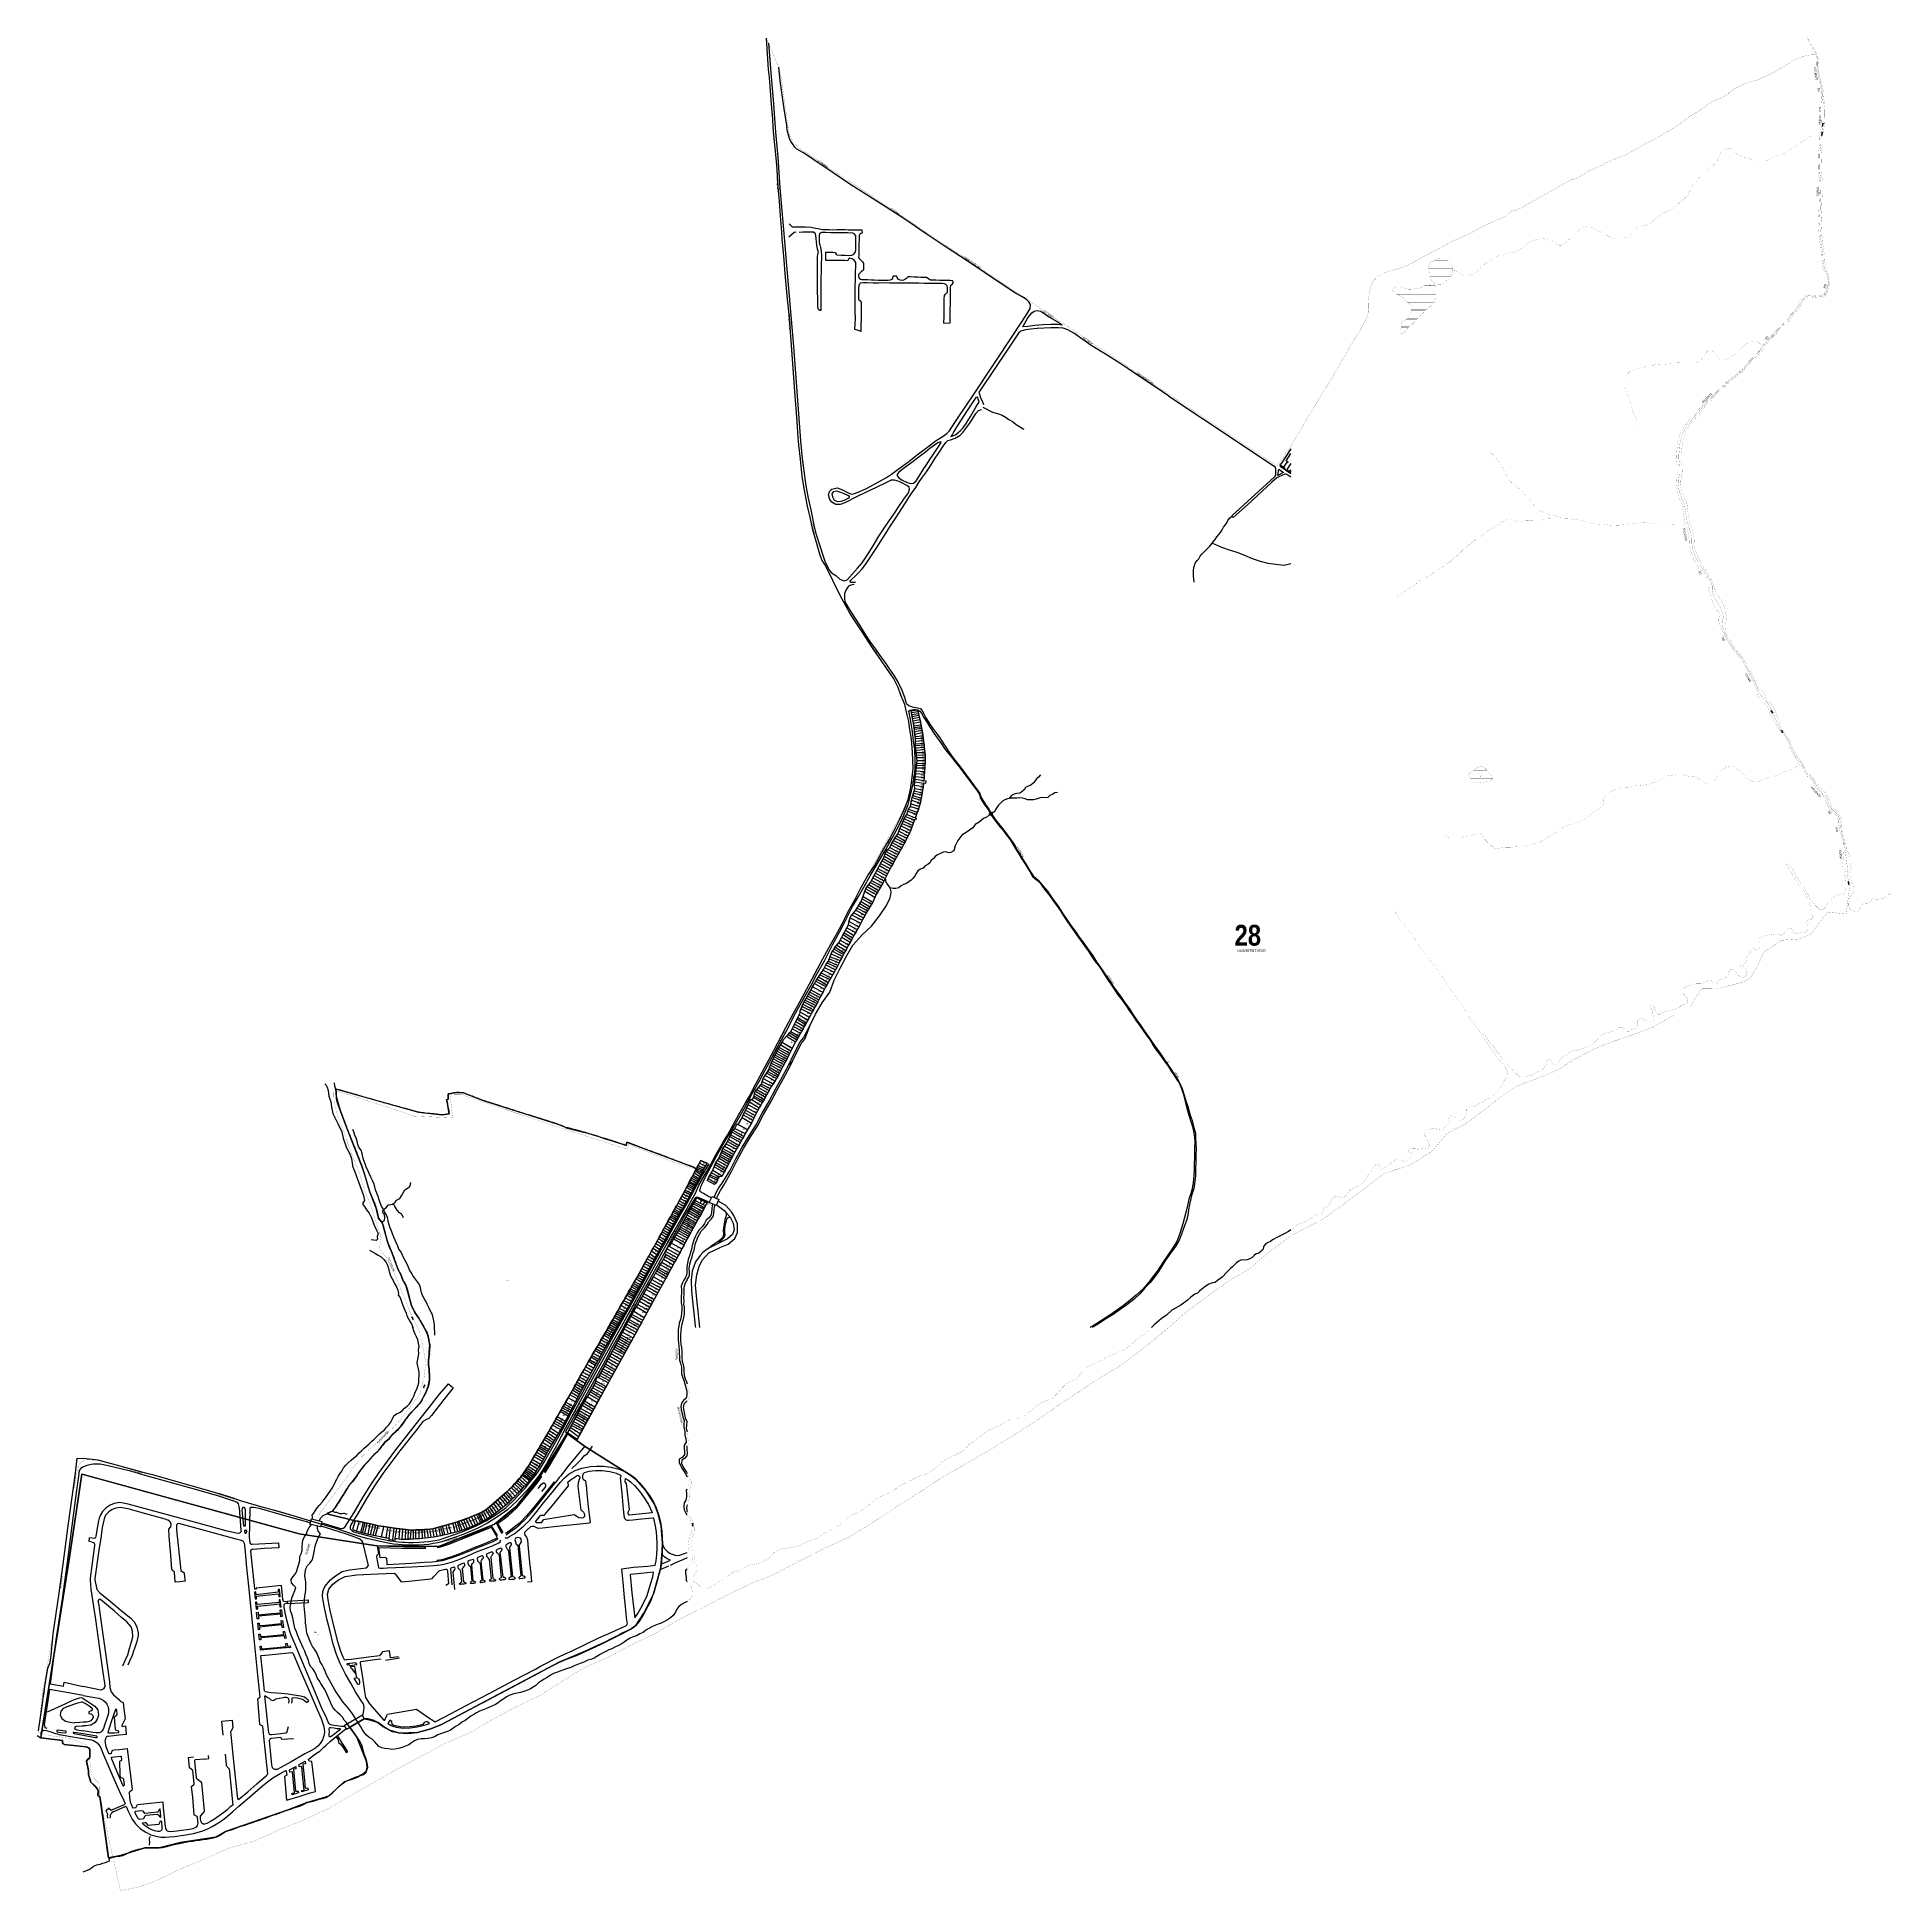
# Model space of a CAD drawing. Extents: x 204548 to 208114, y 4836513 to 4840071.
import ezdxf
from ezdxf.enums import TextEntityAlignment as Align

# ---------------------------------------------------------------- set-up
doc = ezdxf.new("R2010")
doc.units = 0
doc.header["$LTSCALE"] = 1.5
doc.header["$MEASUREMENT"] = 0
for name, color, linetype in [('CD-MALHA-LOTES', 42, 'CONTINUOUS'), ('CD_TXT_QUADRA', 7, 'CONTINUOUS'), ('HD-CURSO-INTER', 170, 'CONTINUOUS'), ('HD-CURSO-PERENE', 170, 'CONTINUOUS'), ('HD-HACH-HIDROG', 160, 'CONTINUOUS'), ('HD-LAGOS-PERENE', 170, 'CONTINUOUS'), ('HD-TXT-PERENE', 170, 'CONTINUOUS'), ('HD-VALAS-DRENOS', 170, 'CONTINUOUS'), ('LM-LIM-SETOR-FISCAL', 2, 'CONTINUOUS'), ('LM-TXT-LSF', 7, 'CONTINUOUS'), ('RU-QUADRAS', 6, 'CONTINUOUS'), ('SV-CAMINHO-TRILHA', 20, 'CONTINUOUS'), ('SV-EIXO-RUA-PAV', 20, 'CONTINUOUS'), ('SV-EST-M-N-PAV', 20, 'CONTINUOUS'), ('SV-EST-MUNIC-PAV', 20, 'CONTINUOUS'), ('SV-PONTE-BUEIRO', 249, 'CONTINUOUS'), ('SV-RUA-NAO-PAV-S-GUIA-C-GUIA', 7, 'CONTINUOUS'), ('SV-RUA-PAVIM-S-GUIA-C-GUIA', 7, 'CONTINUOUS'), ('SV-TXT-EST-M-N-PAV', 20, 'CONTINUOUS'), ('SV-TXT-MUNIC-PAV', 20, 'CONTINUOUS'), ('SV-TXT-RUA-PAV-S-GUIA-C-GUIA', 7, 'CONTINUOUS'), ('Th_NmrPort', 7, 'CONTINUOUS')]:
    doc.layers.add(name, color=color, linetype=linetype)
doc.styles.add('ARIAL', font='ARIAL.TTF')
doc.styles.add('MONOTXT', font='ARIAL.TTF', dxfattribs={"height": 0.2})
doc.styles.get("Standard").update_dxf_attribs({"font": 'swisscbo.ttf'})
doc.linetypes.add('Limite', pattern='A,20,-3,[130,ltypeshp.shx,S=6.35,R=0,X=0,Y=0],-3,20', length=46)

# ---------------------------------------------------------------- blocks, each defined once
blk = doc.blocks.new('COD035', base_point=(207876.51013, 4838778.157952))
at = {"layer": 'HD-TXT-PERENE'}
for p, q in [((207876.51013, 4838778.563682), (207878.01013, 4838778.563682)), ((207876.51013, 4838778.163682), (207882.51013, 4838778.163682)), ((207876.51013, 4838777.763682), (207878.01013, 4838777.763682))]:
    blk.add_line(p, q, dxfattribs=at)
blk.add_lwpolyline([(207880.71013, 4838777.563682), (207882.51013, 4838778.163682), (207880.71013, 4838778.763682)], dxfattribs=at)
blk = doc.blocks.new('*X3')
at = {"layer": 'HD-HACH-HIDROG', "const_width": 0.13}
for points in [[(207296.49886, 4838655.850079), (207326.58075, 4838655.85038)], [(207296.970829, 4838653.850051), (207318.050693, 4838653.850262)], [(207298.795967, 4838657.850135), (207330.761379, 4838657.850455)], [(207301.208333, 4838659.850192), (207334.911903, 4838659.850529)], [(207303.710249, 4838661.85025), (207333.373936, 4838661.850547)], [(207306.581571, 4838663.850312), (207331.670329, 4838663.850563)], [(207309.452892, 4838665.850374), (207329.794512, 4838665.850577)], [(207312.324214, 4838667.850435), (207327.693425, 4838667.850589)], [(207316.282396, 4838669.850508), (207323.820728, 4838669.850583)], [(207320.502043, 4838653.850286), (207322.40012, 4838653.850305)], [(207322.40012, 4838653.850305), (207339.567458, 4838653.850477)], [(207326.58075, 4838655.85038), (207338.014756, 4838655.850494)], [(207330.761379, 4838657.850455), (207336.463198, 4838657.850512)], [(207297.442798, 4838651.850022), (207317.910806, 4838651.850227)], [(207298.127682, 4838649.849996), (207342.244252, 4838649.850437)], [(207298.836226, 4838647.84997), (207342.131216, 4838647.850403)], [(207299.54477, 4838645.849944), (207340.778983, 4838645.850357)], [(207301.109543, 4838643.849927), (207337.713258, 4838643.850293)], [(207302.954753, 4838641.849913), (207334.471984, 4838641.850228)], [(207320.32233, 4838651.850251), (207341.12016, 4838651.850459)]]:
    blk.add_lwpolyline(points, dxfattribs=at)
blk = doc.blocks.new('COD119', base_point=(206380.55, 4838580.74))
at = {"layer": 'SV-PONTE-BUEIRO'}
blk.add_lwpolyline([(206379.04, 4838578.74), (206379.04, 4838579.573333), (206379.04, 4838579.698333), (206379.165833, 4838580.031667), (206379.4175, 4838580.406667), (206379.795, 4838580.615), (206380.298333, 4838580.74), (206380.801667, 4838580.74), (206381.305, 4838580.615), (206381.6825, 4838580.406667), (206381.934167, 4838580.031667), (206382.06, 4838579.698333), (206382.06, 4838579.573333), (206382.06, 4838578.74)], dxfattribs=at)
blk = doc.blocks.new('*X2')
at = {"layer": 'HD-HACH-HIDROG', "const_width": 0.13}
for points in [[(207150.572488, 4839585.521201), (207233.545213, 4839585.52203)], [(207151.016751, 4839587.521238), (207177.809416, 4839587.521506)], [(207151.209894, 4839583.521174), (207233.534184, 4839583.521997)], [(207152.658922, 4839581.521155), (207233.523154, 4839581.521964)], [(207152.714457, 4839589.521288), (207171.265817, 4839589.521474)], [(207155.353793, 4839579.521149), (207233.525011, 4839579.521931)], [(207156.562575, 4839591.52136), (207165.326393, 4839591.521447)], [(207190.268369, 4839587.521631), (207233.493734, 4839587.522063)], [(207202.276679, 4839589.521784), (207233.394329, 4839589.522095)], [(207207.616992, 4839591.52187), (207233.239926, 4839591.522126)], [(207211.194014, 4839593.521939), (207232.063449, 4839593.522148)], [(207158.580714, 4839577.521149), (207233.532028, 4839577.521898)], [(207162.131434, 4839575.521151), (207233.539046, 4839575.521865)], [(207165.54181, 4839573.521152), (207233.525429, 4839573.521832)], [(207168.749337, 4839571.521151), (207233.508565, 4839571.521799)], [(207171.893034, 4839569.52115), (207233.491701, 4839569.521766)], [(207173.945134, 4839567.521137), (207232.79033, 4839567.521726)], [(207175.31697, 4839565.521118), (207232.012157, 4839565.521685)], [(207176.119583, 4839563.521093), (207231.233984, 4839563.521644)], [(207177.790777, 4839561.521077), (207229.474166, 4839561.521594)], [(207182.18054, 4839559.521088), (207227.683129, 4839559.521543)], [(207184.461022, 4839557.521078), (207225.873577, 4839557.521492)], [(207185.88818, 4839545.520894), (207213.09649, 4839545.521166)], [(207186.246187, 4839547.52093), (207215.265876, 4839547.521221)], [(207186.486991, 4839555.521065), (207223.987224, 4839555.52144)], [(207186.604194, 4839549.520967), (207217.591656, 4839549.521277)], [(207186.724234, 4839553.521034), (207222.023848, 4839553.521387)], [(207186.961478, 4839551.521004), (207219.840454, 4839551.521332)], [(207165.883851, 4839509.5201), (207177.677779, 4839509.520218)], [(207166.201943, 4839511.520136), (207179.405095, 4839511.520268)], [(207166.520034, 4839513.520172), (207181.132411, 4839513.520318)], [(207166.561676, 4839515.520206), (207183.247647, 4839515.520372)], [(207166.593422, 4839517.520239), (207185.376737, 4839517.520427)], [(207166.625169, 4839519.520272), (207187.502213, 4839519.520481)], [(207167.001243, 4839521.520309), (207189.523124, 4839521.520534)], [(207167.382203, 4839523.520346), (207191.515796, 4839523.520587)], [(207168.465274, 4839525.52039), (207193.365863, 4839525.520639)], [(207174.920134, 4839527.520487), (207195.218612, 4839527.52069)], [(207177.070838, 4839529.520542), (207197.266286, 4839529.520744)], [(207178.528518, 4839531.520589), (207199.307232, 4839531.520797)], [(207179.971175, 4839533.520637), (207201.108556, 4839533.520848)], [(207181.377474, 4839535.520684), (207202.913844, 4839535.520899)], [(207182.408003, 4839537.520727), (207204.786666, 4839537.520951)], [(207183.438533, 4839539.52077), (207206.685292, 4839539.521003)], [(207184.314922, 4839541.520812), (207208.843246, 4839541.521057)], [(207185.14666, 4839543.520853), (207210.99117, 4839543.521112)], [(207165.032129, 4839505.520025), (207173.84972, 4839505.520113)], [(207165.47664, 4839507.520063), (207175.872023, 4839507.520167)]]:
    blk.add_lwpolyline(points, dxfattribs=at)
blk = doc.blocks.new('*X1')
at = {"layer": 'HD-HACH-HIDROG', "const_width": 0.13}
for points in [[(207219.227894, 4839626.79027), (207265.819811, 4839626.790736)], [(207219.263475, 4839628.790303), (207265.306333, 4839628.790764)], [(207219.53877, 4839630.790339), (207264.792855, 4839630.790791)], [(207219.600722, 4839624.790241), (207265.760966, 4839624.790702)], [(207219.814065, 4839632.790375), (207264.279378, 4839632.790819)], [(207219.973549, 4839622.790211), (207265.70191, 4839622.790669)], [(207220.325135, 4839620.790182), (207265.419101, 4839620.790633)], [(207220.65547, 4839618.790152), (207264.873281, 4839618.790594)], [(207220.682588, 4839634.790416), (207263.439264, 4839634.790844)], [(207220.816265, 4839616.790121), (207264.327462, 4839616.790556)], [(207221.922176, 4839636.790462), (207262.539423, 4839636.790868)], [(207223.956286, 4839638.790515), (207261.639582, 4839638.790892)], [(207227.531012, 4839640.790584), (207259.618193, 4839640.790905)], [(207231.28086, 4839642.790654), (207257.472806, 4839642.790916)], [(207236.979559, 4839644.790744), (207252.314787, 4839644.790898)], [(207220.94354, 4839614.790089), (207263.52854, 4839614.790515)], [(207221.481863, 4839612.790061), (207262.699838, 4839612.790473)], [(207222.256497, 4839610.790036), (207261.509374, 4839610.790429)], [(207223.031131, 4839608.790011), (207259.740485, 4839608.790378)], [(207223.951086, 4839606.789987), (207257.728186, 4839606.790325)], [(207224.952784, 4839604.789964), (207255.342797, 4839604.790268)], [(207225.954481, 4839602.789941), (207253.706496, 4839602.790219)], [(207228.223929, 4839600.789931), (207252.306915, 4839600.790172)], [(207231.28251, 4839598.789928), (207249.771883, 4839598.790113)]]:
    blk.add_lwpolyline(points, dxfattribs=at)

msp = doc.modelspace()

# ---------------------------------------------------------------- linework, layer by layer
at = {"layer": 'CD-MALHA-LOTES'}
for p, q in [((206226.2, 4838777.8), (206238.6, 4838779.6)), ((206226.9, 4838774.2), (206226.2, 4838777.8)), ((206239.5, 4838775.5), (206226.9, 4838774.2)), ((206227.6, 4838770.1), (206226.9, 4838774.2)), ((206240.4, 4838771.8), (206227.6, 4838770.1)), ((206228.3, 4838766.3), (206227.6, 4838770.1)), ((206241.1, 4838768.6), (206228.3, 4838766.3)), ((206229, 4838762.6), (206228.3, 4838766.3)), ((206241.9, 4838765.1), (206229, 4838762.6)), ((206229.8, 4838758.2), (206229, 4838762.6)), ((206243, 4838760.4), (206229.8, 4838758.2)), ((206238.6, 4838779.6), (206239.5, 4838775.5)), ((206239.5, 4838775.5), (206240.4, 4838771.8)), ((206240.4, 4838771.8), (206241.1, 4838768.6)), ((206241.1, 4838768.6), (206241.9, 4838765.1)), ((206241.9, 4838765.1), (206243, 4838760.4)), ((206243, 4838760.4), (206243.8, 4838755.8)), ((206230.6, 4838753.2), (206229.8, 4838758.2)), ((206243.8, 4838755.8), (206230.6, 4838753.2)), ((206231.6, 4838748.1), (206230.6, 4838753.2)), ((206244.8, 4838750.1), (206231.6, 4838748.1)), ((206232, 4838745.6), (206231.6, 4838748.1)), ((206232, 4838745.6), (206232.1, 4838744.8)), ((206237.8, 4838745.7), (206232.1, 4838744.8)), ((206232.1, 4838744.8), (206232.3, 4838742.3)), ((206232.3, 4838742.3), (206245.9, 4838744.3)), ((206232.9, 4838737.5), (206232.3, 4838742.3)), ((206246.7, 4838739.9), (206232.9, 4838737.5)), ((206233.5, 4838732.6), (206232.9, 4838737.5)), ((206247.6, 4838735.2), (206233.5, 4838732.6)), ((206234.1, 4838728), (206233.5, 4838732.6)), ((206248.7, 4838729.3), (206234.1, 4838728)), ((206234.6, 4838724.1), (206234.1, 4838728)), ((206234.5, 4838719.7), (206234.6, 4838724.1)), ((206249.5, 4838724.9), (206234.6, 4838724.1)), ((206245.5, 4838746.8), (206237.8, 4838745.7)), ((206243.8, 4838755.8), (206244.8, 4838750.1)), ((206244.8, 4838750.1), (206245.5, 4838746.8)), ((206245.5, 4838746.8), (206245.6, 4838745.7)), ((206245.9, 4838744.3), (206245.6, 4838745.7)), ((206245.9, 4838744.3), (206246.7, 4838739.9)), ((206246.7, 4838739.9), (206247.6, 4838735.2)), ((206247.6, 4838735.2), (206248.7, 4838729.3)), ((206248.7, 4838729.3), (206249.5, 4838724.9)), ((206249.5, 4838724.9), (206250, 4838720.9)), ((206234.5, 4838719.7), (206250, 4838720.9)), ((206234.5, 4838714.4), (206234.5, 4838719.7)), ((206234.5, 4838714.4), (206250.5, 4838715.9)), ((206234.5, 4838711), (206234.5, 4838714.4)), ((206234.5, 4838711), (206250.9, 4838712.3)), ((206235, 4838706), (206234.5, 4838711)), ((206251.4, 4838707.6), (206235, 4838706)), ((206235.4, 4838701.7), (206235, 4838706)), ((206251.9, 4838702.6), (206235.4, 4838701.7)), ((206235.8, 4838697.2), (206235.4, 4838701.7)), ((206252.3, 4838697.4), (206235.8, 4838697.2)), ((206236.4, 4838691.9), (206235.8, 4838697.2)), ((206252.8, 4838692.5), (206236.4, 4838691.9)), ((206236.8, 4838687.4), (206236.4, 4838691.9)), ((206250, 4838720.9), (206250.5, 4838715.9)), ((206250.5, 4838715.9), (206250.9, 4838712.3)), ((206250.9, 4838712.3), (206251.4, 4838707.6)), ((206251.4, 4838707.6), (206251.9, 4838702.6)), ((206251.9, 4838702.6), (206252.3, 4838697.4)), ((206252.3, 4838697.4), (206252.8, 4838692.5)), ((206252.8, 4838692.5), (206252.8, 4838687.7)), ((206234.2, 4838651.5), (206234.9, 4838657.7)), ((206234.9, 4838657.7), (206235.4, 4838662.5)), ((206234.9, 4838657.7), (206251.4, 4838656)), ((206235.4, 4838662.5), (206236.1, 4838668.6)), ((206235.4, 4838662.5), (206251.8, 4838661.1)), ((206236.1, 4838668.6), (206236.5, 4838673.2)), ((206236.1, 4838668.6), (206252.2, 4838668.1)), ((206236.5, 4838673.2), (206236.9, 4838677.4)), ((206236.5, 4838673.2), (206252.4, 4838672.6)), ((206252.8, 4838687.7), (206236.8, 4838687.4)), ((206237.4, 4838682), (206236.8, 4838687.4)), ((206236.9, 4838677.4), (206237.4, 4838682)), ((206236.9, 4838677.4), (206252.6, 4838676.9)), ((206252.8, 4838681.6), (206237.4, 4838682)), ((206251.4, 4838656), (206251, 4838650)), ((206251.8, 4838661.1), (206251.4, 4838656)), ((206251.9, 4838662.8), (206251.8, 4838661.1)), ((206252.2, 4838668.1), (206251.9, 4838662.8)), ((206252.4, 4838672.6), (206252.2, 4838668.1)), ((206252.6, 4838676.9), (206252.4, 4838672.6)), ((206252.8, 4838679.2), (206252.6, 4838676.9)), ((206252.8, 4838687.7), (206252.8, 4838681.6)), ((206252.8, 4838681.6), (206252.8, 4838679.2)), ((206229.3, 4838614.9), (206230.9, 4838620)), ((206230.9, 4838620), (206232.1, 4838623.9)), ((206230.9, 4838620), (206246.5, 4838616.5)), ((206232.1, 4838623.9), (206232.6, 4838626.6)), ((206232.1, 4838623.9), (206247.2, 4838620.4)), ((206232.3, 4838634.4), (206233.1, 4838641.7)), ((206233.1, 4838628.9), (206232.3, 4838634.4)), ((206249, 4838631.8), (206232.3, 4838634.4)), ((206232.6, 4838626.6), (206233.1, 4838628.9)), ((206233.1, 4838641.7), (206233.6, 4838646.4)), ((206233.1, 4838641.7), (206249.8, 4838638.8)), ((206233.1, 4838628.9), (206248.1, 4838626.2)), ((206233.6, 4838646.4), (206234.2, 4838651.5)), ((206233.6, 4838646.4), (206250.6, 4838643.9)), ((206234.2, 4838651.5), (206251, 4838650)), ((206247.2, 4838620.4), (206246.5, 4838616.5)), ((206248.1, 4838626.2), (206247.2, 4838620.4)), ((206248.3, 4838627.1), (206248.1, 4838626.2)), ((206249, 4838631.8), (206248.3, 4838627.1)), ((206249.8, 4838638.8), (206249, 4838631.8)), ((206253.7, 4838638.1), (206249.8, 4838638.8)), ((206251, 4838650), (206250.6, 4838643.9)), ((206250.6, 4838643.9), (206254.6, 4838643.2)), ((206254.6, 4838643.2), (206253.7, 4838638.1)), ((206218, 4838579), (206219.5, 4838585.2)), ((206219.5, 4838585.2), (206220.8, 4838589.2)), ((206219.5, 4838585.2), (206236.6, 4838579.6)), ((206220.8, 4838589.2), (206224.8, 4838594.4)), ((206220.8, 4838589.2), (206238, 4838583.3)), ((206224.8, 4838594.4), (206225.8, 4838599.4)), ((206224.8, 4838594.4), (206240.3, 4838589.7)), ((206225.8, 4838599.4), (206227.1, 4838606)), ((206225.8, 4838599.4), (206241.6, 4838594.6)), ((206227.1, 4838606), (206228.1, 4838611.2)), ((206227.1, 4838606), (206243.2, 4838600.3)), ((206228.1, 4838611.2), (206229.3, 4838614.9)), ((206228.1, 4838611.2), (206244.9, 4838606.3)), ((206229.3, 4838614.9), (206245.6, 4838610.4)), ((206238, 4838583.3), (206236.6, 4838579.6)), ((206240.3, 4838589.7), (206238, 4838583.3)), ((206241.6, 4838594.6), (206240.3, 4838589.7)), ((206243.2, 4838600.3), (206241.6, 4838594.6)), ((206244.9, 4838606.3), (206243.2, 4838600.3)), ((206245.6, 4838610.4), (206244.9, 4838606.3)), ((206246.5, 4838616.5), (206245.6, 4838610.4)), ((206200.8, 4838541.9), (206202.7, 4838546.8)), ((206202.7, 4838546.8), (206204.4, 4838551.6)), ((206202.7, 4838546.8), (206220, 4838537.6)), ((206204.4, 4838551.6), (206206.8, 4838556.7)), ((206204.4, 4838551.6), (206222.8, 4838543.2)), ((206206.8, 4838556.7), (206209.1, 4838561.6)), ((206206.8, 4838556.7), (206225, 4838548.3)), ((206209.1, 4838561.6), (206211, 4838565.7)), ((206209.1, 4838561.6), (206227, 4838553.8)), ((206211, 4838565.7), (206213.2, 4838570.3)), ((206211, 4838565.7), (206228.6, 4838558.1)), ((206213.2, 4838570.3), (206215, 4838574.9)), ((206213.2, 4838570.3), (206230.3, 4838562.6)), ((206215, 4838574.9), (206218, 4838579)), ((206215, 4838574.9), (206232.7, 4838568.7)), ((206218, 4838579), (206234.1, 4838572.6)), ((206224, 4838545.7), (206222.8, 4838543.2)), ((206225, 4838548.3), (206224, 4838545.7)), ((206227, 4838553.8), (206225, 4838548.3)), ((206228.6, 4838558.1), (206227, 4838553.8)), ((206229.6, 4838560.7), (206228.6, 4838558.1)), ((206230.3, 4838562.6), (206229.6, 4838560.7)), ((206232.7, 4838568.7), (206230.3, 4838562.6)), ((206234.8, 4838567.9), (206232.7, 4838568.7)), ((206234.7, 4838574.1), (206234.1, 4838572.6)), ((206234.1, 4838572.6), (206236, 4838571.8)), ((206236.6, 4838579.6), (206234.7, 4838574.1)), ((206236, 4838571.8), (206234.8, 4838567.9)), ((206178.5, 4838507.9), (206181.5, 4838511.3)), ((206181.5, 4838511.3), (206185.1, 4838515.3)), ((206181.5, 4838511.3), (206200.6, 4838501.7)), ((206185.1, 4838515.3), (206187.9, 4838520.7)), ((206185.1, 4838515.3), (206203.1, 4838506)), ((206187.9, 4838520.7), (206190, 4838524.7)), ((206187.9, 4838520.7), (206206, 4838511.2)), ((206190, 4838524.7), (206192.6, 4838529)), ((206190, 4838524.7), (206208, 4838514.8)), ((206192.6, 4838529), (206195.4, 4838533.5)), ((206192.6, 4838529), (206210.6, 4838519.6)), ((206195.4, 4838533.5), (206198, 4838537.5)), ((206195.4, 4838533.5), (206213.1, 4838524.1)), ((206198, 4838537.5), (206200.8, 4838541.9)), ((206198, 4838537.5), (206215.1, 4838527.7)), ((206200.8, 4838541.9), (206217.8, 4838533.1)), ((206206, 4838511.2), (206203.1, 4838506)), ((206208, 4838514.8), (206206, 4838511.2)), ((206210.6, 4838519.6), (206208, 4838514.8)), ((206213.1, 4838524.1), (206210.6, 4838519.6)), ((206215.1, 4838527.7), (206213.1, 4838524.1)), ((206217.8, 4838533.1), (206215.1, 4838527.7)), ((206220, 4838537.6), (206217.8, 4838533.1)), ((206222.8, 4838543.2), (206220, 4838537.6)), ((206160.1, 4838471), (206162.4, 4838475.2)), ((206162.4, 4838475.2), (206165.4, 4838480.7)), ((206162.4, 4838475.2), (206180.8, 4838465)), ((206165.4, 4838480.7), (206167.6, 4838484.8)), ((206165.4, 4838480.7), (206179.3, 4838472.8)), ((206167.6, 4838484.8), (206170.3, 4838490)), ((206167.6, 4838484.8), (206186, 4838474.9)), ((206170.3, 4838490), (206172.5, 4838494.2)), ((206170.3, 4838490), (206188.5, 4838479.3)), ((206172.5, 4838494.2), (206175, 4838498.5)), ((206172.5, 4838494.2), (206190.8, 4838483.2)), ((206175, 4838498.5), (206176.2, 4838504.2)), ((206175, 4838498.5), (206193.2, 4838487.6)), ((206176.2, 4838504.2), (206178.5, 4838507.9)), ((206176.2, 4838504.2), (206195.8, 4838492.5)), ((206178.5, 4838507.9), (206198.1, 4838496.9)), ((206186, 4838474.9), (206183.6, 4838470.4)), ((206188.5, 4838479.3), (206186, 4838474.9)), ((206190.8, 4838483.2), (206188.5, 4838479.3)), ((206193.2, 4838487.6), (206190.8, 4838483.2)), ((206195.8, 4838492.5), (206193.2, 4838487.6)), ((206198.1, 4838496.9), (206195.8, 4838492.5)), ((206200.6, 4838501.7), (206198.1, 4838496.9)), ((206203.1, 4838506), (206200.6, 4838501.7)), ((206139.1, 4838436.3), (206141.8, 4838440.5)), ((206141.8, 4838440.5), (206144.8, 4838444.1)), ((206141.8, 4838440.5), (206161.4, 4838429.2)), ((206144.8, 4838444.1), (206148.1, 4838448)), ((206144.8, 4838444.1), (206163.4, 4838432.8)), ((206148.1, 4838448), (206149.8, 4838452.1)), ((206148.1, 4838448), (206166.5, 4838438.1)), ((206149.8, 4838452.1), (206152.6, 4838457.3)), ((206149.8, 4838452.1), (206168.8, 4838441.9)), ((206152.6, 4838457.3), (206155.1, 4838461.8)), ((206152.6, 4838457.3), (206171.7, 4838446.9)), ((206155.1, 4838461.8), (206157.5, 4838466.2)), ((206155.1, 4838461.8), (206174, 4838451.4)), ((206157.5, 4838466.2), (206160.1, 4838471)), ((206157.5, 4838466.2), (206176.3, 4838456)), ((206160.1, 4838471), (206178.7, 4838460.8)), ((206168.8, 4838441.9), (206166.5, 4838438.1)), ((206171.7, 4838446.9), (206168.8, 4838441.9)), ((206174, 4838451.4), (206171.7, 4838446.9)), ((206176.3, 4838456), (206174, 4838451.4)), ((206178.7, 4838460.8), (206176.3, 4838456)), ((206180.8, 4838465), (206178.7, 4838460.8)), ((206179.3, 4838472.8), (206183.6, 4838470.4)), ((206183.6, 4838470.4), (206180.8, 4838465)), ((206122.7, 4838399), (206125.1, 4838403.2)), ((206125.1, 4838403.2), (206127.9, 4838407.7)), ((206125.1, 4838403.2), (206142.2, 4838394.1)), ((206127.9, 4838407.7), (206130.5, 4838411.8)), ((206127.9, 4838407.7), (206144.5, 4838397.8)), ((206130.5, 4838411.8), (206132.2, 4838416.6)), ((206130.5, 4838411.8), (206146.8, 4838401.6)), ((206132.2, 4838416.6), (206134, 4838421.6)), ((206132.2, 4838416.6), (206149.8, 4838406.5)), ((206134, 4838421.6), (206137.4, 4838431.3)), ((206134, 4838421.6), (206152.3, 4838410.7)), ((206137.4, 4838431.3), (206139.1, 4838436.3)), ((206137.4, 4838431.3), (206156.5, 4838420.1)), ((206139.1, 4838436.3), (206158.9, 4838425)), ((206149.8, 4838406.5), (206146.8, 4838401.6)), ((206152.3, 4838410.7), (206149.8, 4838406.5)), ((206156.5, 4838420.1), (206152.3, 4838410.7)), ((206158.9, 4838425), (206156.5, 4838420.1)), ((206161.4, 4838429.2), (206158.9, 4838425)), ((206163.4, 4838432.8), (206161.4, 4838429.2)), ((206166.5, 4838438.1), (206163.4, 4838432.8)), ((206106.1, 4838366.7), (206107, 4838373.6)), ((206107, 4838373.6), (206109, 4838380.5)), ((206107, 4838373.6), (206125.5, 4838363.3)), ((206109, 4838380.5), (206111.9, 4838386.1)), ((206109, 4838380.5), (206129.5, 4838370.4)), ((206111.9, 4838386.1), (206116, 4838390.3)), ((206111.9, 4838386.1), (206132.4, 4838375.8)), ((206116, 4838390.3), (206120.2, 4838394.8)), ((206116, 4838390.3), (206134.8, 4838380.3)), ((206120.2, 4838394.8), (206122.7, 4838399)), ((206120.2, 4838394.8), (206137.3, 4838385.2)), ((206122.7, 4838399), (206139.7, 4838389.7)), ((206129.5, 4838370.4), (206125.5, 4838363.3)), ((206132.4, 4838375.8), (206129.5, 4838370.4)), ((206134.8, 4838380.3), (206132.4, 4838375.8)), ((206137.3, 4838385.2), (206134.8, 4838380.3)), ((206139.7, 4838389.7), (206137.3, 4838385.2)), ((206140.9, 4838392), (206139.7, 4838389.7)), ((206142.2, 4838394.1), (206140.9, 4838392)), ((206144.5, 4838397.8), (206142.2, 4838394.1)), ((206146.8, 4838401.6), (206144.5, 4838397.8)), ((206083.8, 4838328.2), (206087.2, 4838332.4)), ((206087.2, 4838332.4), (206090, 4838337.7)), ((206087.2, 4838332.4), (206103.1, 4838322.8)), ((206090, 4838337.7), (206093, 4838343.3)), ((206090, 4838337.7), (206106.2, 4838328.3)), ((206093, 4838343.3), (206095.7, 4838348.3)), ((206093, 4838343.3), (206109.2, 4838333.5)), ((206095.7, 4838348.3), (206097.7, 4838351.9)), ((206095.7, 4838348.3), (206111.5, 4838337.8)), ((206097.7, 4838351.9), (206100.2, 4838356.7)), ((206097.7, 4838351.9), (206113.7, 4838341.8)), ((206100.2, 4838356.7), (206102.7, 4838361.3)), ((206100.2, 4838356.7), (206116.3, 4838346.6)), ((206102.7, 4838361.3), (206106.1, 4838366.7)), ((206102.7, 4838361.3), (206119.3, 4838352.2)), ((206106.1, 4838366.7), (206122.6, 4838358.1)), ((206109.2, 4838333.5), (206106.2, 4838328.3)), ((206111.5, 4838337.8), (206109.2, 4838333.5)), ((206113.7, 4838341.8), (206111.5, 4838337.8)), ((206116.3, 4838346.6), (206113.7, 4838341.8)), ((206119.3, 4838352.2), (206116.3, 4838346.6)), ((206122.6, 4838358.1), (206119.3, 4838352.2)), ((206125.5, 4838363.3), (206122.6, 4838358.1)), ((206065.1, 4838294.1), (206067.3, 4838297)), ((206067.3, 4838297), (206069.1, 4838301.4)), ((206067.3, 4838297), (206085.6, 4838289.2)), ((206069.1, 4838301.4), (206070.8, 4838305.8)), ((206069.1, 4838301.4), (206088.2, 4838294.2)), ((206070.8, 4838305.8), (206072.7, 4838311.6)), ((206070.8, 4838305.8), (206090.2, 4838298.2)), ((206072.7, 4838311.6), (206075.5, 4838316.2)), ((206072.7, 4838311.6), (206092.2, 4838302.2)), ((206075.5, 4838316.2), (206078.2, 4838320.5)), ((206075.5, 4838316.2), (206094.1, 4838306)), ((206078.2, 4838320.5), (206080.4, 4838324.1)), ((206078.2, 4838320.5), (206096.2, 4838309.9)), ((206080.4, 4838324.1), (206083.8, 4838328.2)), ((206080.4, 4838324.1), (206097.9, 4838313.4)), ((206083.8, 4838328.2), (206100.5, 4838318)), ((206090.2, 4838298.2), (206088.2, 4838294.2)), ((206091.4, 4838300.6), (206090.2, 4838298.2)), ((206092.2, 4838302.2), (206091.4, 4838300.6)), ((206094.1, 4838306), (206092.2, 4838302.2)), ((206096.2, 4838309.9), (206094.1, 4838306)), ((206097.9, 4838313.4), (206096.2, 4838309.9)), ((206100.5, 4838318), (206097.9, 4838313.4)), ((206103.1, 4838322.8), (206100.5, 4838318)), ((206106.2, 4838328.3), (206103.1, 4838322.8)), ((206043.2, 4838258.9), (206045.7, 4838262.7)), ((206045.7, 4838262.7), (206048.6, 4838267)), ((206045.7, 4838262.7), (206064.3, 4838251.7)), ((206048.6, 4838267), (206051.3, 4838271.1)), ((206048.6, 4838267), (206066.8, 4838256.2)), ((206051.3, 4838271.1), (206053.6, 4838274.5)), ((206051.3, 4838271.1), (206070.2, 4838261.9)), ((206053.6, 4838274.5), (206057, 4838280.1)), ((206053.6, 4838274.5), (206072.1, 4838265)), ((206057, 4838280.1), (206059.9, 4838284.9)), ((206057, 4838280.1), (206075.5, 4838270.9)), ((206059.9, 4838284.9), (206062.2, 4838290.3)), ((206059.9, 4838284.9), (206078.5, 4838276.1)), ((206062.2, 4838290.3), (206065.1, 4838294.1)), ((206062.2, 4838290.3), (206081, 4838280.4)), ((206065.1, 4838294.1), (206083.5, 4838284.9)), ((206070.2, 4838261.9), (206066.8, 4838256.2)), ((206072.1, 4838265), (206070.2, 4838261.9)), ((206073.5, 4838267.5), (206072.1, 4838265)), ((206075.5, 4838270.9), (206073.5, 4838267.5)), ((206078.5, 4838276.1), (206075.5, 4838270.9)), ((206081, 4838280.4), (206078.5, 4838276.1)), ((206083.5, 4838284.9), (206081, 4838280.4)), ((206085.6, 4838289.2), (206083.5, 4838284.9)), ((206088.2, 4838294.2), (206085.6, 4838289.2)), ((206022.7, 4838222.4), (206025, 4838226.4)), ((206025, 4838226.4), (206027.1, 4838230.2)), ((206025, 4838226.4), (206044.9, 4838215.8)), ((206027.1, 4838230.2), (206029.2, 4838234)), ((206046.8, 4838219.3), (206027.1, 4838230.2)), ((206029.2, 4838234), (206031.4, 4838237.9)), ((206029.2, 4838234), (206048.8, 4838223.2)), ((206031.4, 4838237.9), (206033.9, 4838242.4)), ((206031.4, 4838237.9), (206050.9, 4838227.2)), ((206033.9, 4838242.4), (206037.1, 4838248)), ((206033.9, 4838242.4), (206053.2, 4838231.6)), ((206037.1, 4838248), (206040.5, 4838254.2)), ((206037.1, 4838248), (206056.6, 4838237.8)), ((206040.5, 4838254.2), (206043.2, 4838258.9)), ((206040.5, 4838254.2), (206059.7, 4838243.6)), ((206043.2, 4838258.9), (206062.4, 4838248.3)), ((206050.9, 4838227.2), (206048.8, 4838223.2)), ((206051.9, 4838229.2), (206050.9, 4838227.2)), ((206053.2, 4838231.6), (206051.9, 4838229.2)), ((206056.6, 4838237.8), (206053.2, 4838231.6)), ((206059.7, 4838243.6), (206056.6, 4838237.8)), ((206060.5, 4838245), (206059.7, 4838243.6)), ((206062.4, 4838248.3), (206060.5, 4838245)), ((206064.3, 4838251.7), (206062.4, 4838248.3)), ((206066.8, 4838256.2), (206064.3, 4838251.7)), ((206007.2, 4838185.7), (206008.5, 4838189.2)), ((206008.5, 4838189.2), (206011, 4838194.3)), ((206008.5, 4838189.2), (206024.7, 4838178.7)), ((206011, 4838194.3), (206013.7, 4838199.1)), ((206011, 4838194.3), (206027.7, 4838184.2)), ((206012.6, 4838199.7), (206015, 4838205.9)), ((206013.7, 4838199.1), (206012.6, 4838199.7)), ((206013.7, 4838199.1), (206030.8, 4838189.8)), ((206015, 4838205.9), (206016.8, 4838210.5)), ((206015, 4838205.9), (206034.3, 4838196.1)), ((206016.8, 4838210.5), (206018.5, 4838214.8)), ((206016.8, 4838210.5), (206036.6, 4838200.3)), ((206018.5, 4838214.8), (206020.8, 4838218.9)), ((206018.5, 4838214.8), (206038.6, 4838203.9)), ((206020.8, 4838218.9), (206022.7, 4838222.4)), ((206020.8, 4838218.9), (206040.9, 4838208.1)), ((206022.7, 4838222.4), (206042.9, 4838211.9)), ((206030.8, 4838189.8), (206027.7, 4838184.2)), ((206034.3, 4838196.1), (206030.8, 4838189.8)), ((206036.6, 4838200.3), (206034.3, 4838196.1)), ((206038.6, 4838203.9), (206036.6, 4838200.3)), ((206040.9, 4838208.1), (206038.6, 4838203.9)), ((206041.8, 4838209.9), (206040.9, 4838208.1)), ((206042.9, 4838211.9), (206041.8, 4838209.9)), ((206044.9, 4838215.8), (206042.9, 4838211.9)), ((206046.8, 4838219.3), (206044.9, 4838215.8)), ((206048.8, 4838223.2), (206046.8, 4838219.3)), ((205982, 4838147.3), (205987.1, 4838153.2)), ((205987.1, 4838153.2), (205989.9, 4838156.4)), ((205987.1, 4838153.2), (206004.2, 4838142.4)), ((205989.9, 4838156.4), (205992.8, 4838159.5)), ((205989.9, 4838156.4), (206006.6, 4838146.4)), ((205992.8, 4838159.5), (205995.2, 4838162.3)), ((205992.8, 4838159.5), (206008.8, 4838150)), ((205995.2, 4838162.3), (205997.8, 4838167.4)), ((205995.2, 4838162.3), (206010.7, 4838153.3)), ((205997.8, 4838167.4), (206000.1, 4838171.9)), ((205997.8, 4838167.4), (206013.7, 4838158.7)), ((206000.1, 4838171.9), (206002.4, 4838176.3)), ((206000.1, 4838171.9), (206016.4, 4838163.6)), ((206002.4, 4838176.3), (206005, 4838181.4)), ((206002.4, 4838176.3), (206018.6, 4838167.6)), ((206005, 4838181.4), (206007.2, 4838185.7)), ((206005, 4838181.4), (206021, 4838172)), ((206007.2, 4838185.7), (206023.1, 4838175.7)), ((206010.7, 4838153.3), (206008.8, 4838150)), ((206013.7, 4838158.7), (206010.7, 4838153.3)), ((206016.4, 4838163.6), (206013.7, 4838158.7)), ((206018.6, 4838167.6), (206016.4, 4838163.6)), ((206021, 4838172), (206018.6, 4838167.6)), ((206023.1, 4838175.7), (206021, 4838172)), ((206024.7, 4838178.7), (206023.1, 4838175.7)), ((206027.7, 4838184.2), (206024.7, 4838178.7)), ((205965.1, 4838117), (205966.8, 4838120.3)), ((205966.8, 4838120.3), (205969.1, 4838124.5)), ((205966.8, 4838120.3), (205987.6, 4838109.2)), ((205969.1, 4838124.5), (205971.2, 4838128.2)), ((205969.1, 4838124.5), (205989.4, 4838112.7)), ((205971.2, 4838128.2), (205973, 4838131.5)), ((205971.2, 4838128.2), (205991.4, 4838116.8)), ((205973, 4838131.5), (205975.9, 4838136.5)), ((205973, 4838131.5), (205993.1, 4838120.4)), ((205975.9, 4838136.5), (205978.7, 4838141.5)), ((205975.9, 4838136.5), (205995.4, 4838125.1)), ((205978.7, 4838141.5), (205982, 4838147.3)), ((205978.7, 4838141.5), (205997.9, 4838130)), ((205993.1, 4838120.4), (205991.4, 4838116.8)), ((205995.4, 4838125.1), (205993.1, 4838120.4)), ((205997.9, 4838130), (205995.4, 4838125.1)), ((206004.2, 4838142.4), (205997.9, 4838130)), ((206006.6, 4838146.4), (206004.2, 4838142.4)), ((206008.8, 4838150), (206006.6, 4838146.4)), ((205946.1, 4838077.7), (205948.9, 4838082.2)), ((205948.9, 4838082.2), (205950.8, 4838085.4)), ((205948.9, 4838082.2), (205967.5, 4838072.1)), ((205950.8, 4838085.4), (205953.6, 4838089.8)), ((205950.8, 4838085.4), (205969.5, 4838075.2)), ((205953.6, 4838089.8), (205954.4, 4838093.6)), ((205953.6, 4838089.8), (205971.4, 4838078.7)), ((205954.4, 4838093.6), (205955.9, 4838097.4)), ((205954.4, 4838093.6), (205973.2, 4838082.3)), ((205955.9, 4838097.4), (205957.5, 4838101.2)), ((205955.9, 4838097.4), (205975.5, 4838086.8)), ((205957.5, 4838101.2), (205959.1, 4838105.2)), ((205957.5, 4838101.2), (205977.9, 4838091.4)), ((205959.1, 4838105.2), (205961.3, 4838109.5)), ((205959.1, 4838105.2), (205979.8, 4838095.2)), ((205961.3, 4838109.5), (205963.4, 4838113.6)), ((205961.3, 4838109.5), (205981.9, 4838099)), ((205963.4, 4838113.6), (205965.1, 4838117)), ((205963.4, 4838113.6), (205983.8, 4838102.5)), ((205965.1, 4838117), (205985.8, 4838106)), ((205973.2, 4838082.3), (205971.4, 4838078.7)), ((205975.5, 4838086.8), (205973.2, 4838082.3)), ((205977.9, 4838091.4), (205975.5, 4838086.8)), ((205979.8, 4838095.2), (205977.9, 4838091.4)), ((205981.9, 4838099), (205979.8, 4838095.2)), ((205983.8, 4838102.5), (205981.9, 4838099)), ((205985.8, 4838106), (205983.8, 4838102.5)), ((205987.6, 4838109.2), (205985.8, 4838106)), ((205989.4, 4838112.7), (205987.6, 4838109.2)), ((205991.4, 4838116.8), (205989.4, 4838112.7)), ((205924.9, 4838043.4), (205927.3, 4838047.4)), ((205927.3, 4838047.4), (205930.2, 4838050.9)), ((205927.3, 4838047.4), (205946.3, 4838036)), ((205930.2, 4838050.9), (205933.3, 4838054.7)), ((205930.2, 4838050.9), (205948.8, 4838040.3)), ((205933.3, 4838054.7), (205936.3, 4838058.5)), ((205933.3, 4838054.7), (205950.9, 4838044.2)), ((205936.3, 4838058.5), (205938.6, 4838061.2)), ((205936.3, 4838058.5), (205953.6, 4838049)), ((205938.6, 4838061.2), (205940.5, 4838066.5)), ((205938.6, 4838061.2), (205955.6, 4838052.5)), ((205940.5, 4838066.5), (205942.4, 4838071.7)), ((205940.5, 4838066.5), (205958.2, 4838057)), ((205942.4, 4838071.7), (205946.1, 4838077.7)), ((205942.4, 4838071.7), (205961, 4838061.5)), ((205946.1, 4838077.7), (205964.9, 4838067.8)), ((205953.6, 4838049), (205950.9, 4838044.2)), ((205955.6, 4838052.5), (205953.6, 4838049)), ((205958.2, 4838057), (205955.6, 4838052.5)), ((205961, 4838061.5), (205958.2, 4838057)), ((205964.9, 4838067.8), (205961, 4838061.5)), ((205967.5, 4838072.1), (205964.9, 4838067.8)), ((205969.5, 4838075.2), (205967.5, 4838072.1)), ((205971.4, 4838078.7), (205969.5, 4838075.2)), ((205906.1, 4838006.6), (205908.4, 4838011.2)), ((205908.4, 4838011.2), (205910.5, 4838015.4)), ((205908.4, 4838011.2), (205926.7, 4838000.7)), ((205910.5, 4838015.4), (205913.3, 4838021.5)), ((205910.5, 4838015.4), (205929.6, 4838006.4)), ((205913.3, 4838021.5), (205916.1, 4838027.4)), ((205932.1, 4838011), (205913.3, 4838021.5)), ((205916.1, 4838027.4), (205918.8, 4838032.3)), ((205916.1, 4838027.4), (205934.7, 4838015.7)), ((205918.8, 4838032.3), (205920.9, 4838031)), ((205920.9, 4838031), (205923.3, 4838035.2)), ((205920.9, 4838031), (205937.4, 4838020.6)), ((205923.3, 4838035.2), (205924.9, 4838038.2)), ((205923.3, 4838035.2), (205940.4, 4838025.8)), ((205923.9, 4838038.7), (205926.4, 4838042.5)), ((205924.9, 4838038.2), (205923.9, 4838038.7)), ((205926.4, 4838042.5), (205924.9, 4838043.4)), ((205924.9, 4838038.2), (205942, 4838028.6)), ((205926.4, 4838042.5), (205943.8, 4838031.7)), ((205932.1, 4838011), (205929.6, 4838006.4)), ((205934.7, 4838015.7), (205932.1, 4838011)), ((205937.4, 4838020.6), (205934.7, 4838015.7)), ((205940.4, 4838025.8), (205937.4, 4838020.6)), ((205942, 4838028.6), (205940.4, 4838025.8)), ((205943.8, 4838031.7), (205942, 4838028.6)), ((205946.3, 4838036), (205943.8, 4838031.7)), ((205948.8, 4838040.3), (205946.3, 4838036)), ((205950.9, 4838044.2), (205948.8, 4838040.3)), ((205883.9, 4837972.5), (205887.9, 4837976.3)), ((205887.9, 4837976.3), (205892.3, 4837984.7)), ((205887.9, 4837976.3), (205907.6, 4837966.1)), ((205892.3, 4837984.7), (205894.1, 4837983.7)), ((205894.1, 4837983.7), (205899.7, 4837993.1)), ((205894.1, 4837983.7), (205912.3, 4837974.1)), ((205899.7, 4837993.1), (205901.5, 4837997.3)), ((205901.5, 4837997.3), (205903.9, 4838002.2)), ((205901.5, 4837997.3), (205919.4, 4837986.5)), ((205903.9, 4838002.2), (205906.1, 4838006.6)), ((205903.9, 4838002.2), (205922, 4837991.7)), ((205906.1, 4838006.6), (205924.4, 4837996.2)), ((205916.4, 4837980.9), (205912.3, 4837974.1)), ((205919.4, 4837986.5), (205916.4, 4837980.9)), ((205922, 4837991.7), (205919.4, 4837986.5)), ((205924.4, 4837996.2), (205922, 4837991.7)), ((205926.7, 4838000.7), (205924.4, 4837996.2)), ((205929.6, 4838006.4), (205926.7, 4838000.7)), ((205864.9, 4837937.7), (205868.2, 4837942.3)), ((205868.2, 4837942.3), (205871.1, 4837946.3)), ((205868.2, 4837942.3), (205887.7, 4837930.7)), ((205871.1, 4837946.3), (205873.4, 4837951)), ((205871.1, 4837946.3), (205891, 4837936.4)), ((205873.4, 4837951), (205875.6, 4837955.6)), ((205873.4, 4837951), (205893, 4837940)), ((205875.6, 4837955.6), (205878, 4837960.5)), ((205875.6, 4837955.6), (205895.2, 4837943.7)), ((205878, 4837960.5), (205879.7, 4837964.1)), ((205878, 4837960.5), (205898.4, 4837949.2)), ((205879.7, 4837964.1), (205882.3, 4837968.7)), ((205879.7, 4837964.1), (205900.5, 4837952.9)), ((205881.6, 4837969.1), (205883.9, 4837972.5)), ((205882.3, 4837968.7), (205881.6, 4837969.1)), ((205882.3, 4837968.7), (205903, 4837957.6)), ((205883.9, 4837972.5), (205904.7, 4837960.9)), ((205893, 4837940), (205891, 4837936.4)), ((205895.2, 4837943.7), (205893, 4837940)), ((205898.4, 4837949.2), (205895.2, 4837943.7)), ((205900.5, 4837952.9), (205898.4, 4837949.2)), ((205903, 4837957.6), (205900.5, 4837952.9)), ((205904.7, 4837960.9), (205903, 4837957.6)), ((205907.6, 4837966.1), (205904.7, 4837960.9)), ((205912.3, 4837974.1), (205907.6, 4837966.1)), ((205815.7, 4837902.1), (205817.1, 4837904.9)), ((205817.1, 4837904.9), (205819.6, 4837909.6)), ((205817.1, 4837904.9), (205829.1, 4837899.5)), ((205822.1, 4837914.5), (205819.6, 4837909.6)), ((205819.6, 4837909.6), (205831.7, 4837904.4)), ((205822.1, 4837914.5), (205826.6, 4837912.6)), ((205826.6, 4837912.6), (205834.4, 4837909.5)), ((205831.7, 4837904.4), (205829.1, 4837899.5)), ((205834.4, 4837909.5), (205831.7, 4837904.4)), ((205848.1, 4837902.5), (205849.9, 4837907.2)), ((205849.9, 4837907.2), (205851.5, 4837911)), ((205849.9, 4837907.2), (205869.1, 4837895.7)), ((205851.5, 4837911), (205854.4, 4837914.9)), ((205851.5, 4837911), (205871, 4837899.2)), ((205854.4, 4837914.9), (205857.4, 4837919)), ((205854.4, 4837914.9), (205873.5, 4837903.8)), ((205857.4, 4837919), (205859, 4837922.9)), ((205857.4, 4837919), (205875.8, 4837908.3)), ((205859, 4837922.9), (205860.2, 4837926)), ((205859, 4837922.9), (205877.7, 4837911.9)), ((205860.2, 4837926), (205862, 4837930.4)), ((205860.2, 4837926), (205879.3, 4837915)), ((205862, 4837930.4), (205863.4, 4837934)), ((205862, 4837930.4), (205881.4, 4837919)), ((205863.4, 4837934), (205864.9, 4837937.7)), ((205863.4, 4837934), (205883.2, 4837922.5)), ((205864.9, 4837937.7), (205885.2, 4837926.3)), ((205873.5, 4837903.8), (205871, 4837899.2)), ((205875.8, 4837908.3), (205873.5, 4837903.8)), ((205877.7, 4837911.9), (205875.8, 4837908.3)), ((205879.3, 4837915), (205877.7, 4837911.9)), ((205881.4, 4837919), (205879.3, 4837915)), ((205883.2, 4837922.5), (205881.4, 4837919)), ((205885.2, 4837926.3), (205883.2, 4837922.5)), ((205887.7, 4837930.7), (205885.2, 4837926.3)), ((205891, 4837936.4), (205887.7, 4837930.7)), ((205796.7, 4837866.1), (205797.9, 4837868.5)), ((205797.9, 4837868.5), (205798.2, 4837869.1)), ((205798.3, 4837869.3), (205798.2, 4837869.1)), ((205798.2, 4837869.1), (205809.8, 4837862.5)), ((205799.7, 4837871.9), (205798.3, 4837869.3)), ((205799.7, 4837871.9), (205801, 4837874.3)), ((205805.8, 4837868.5), (205799.7, 4837871.9)), ((205802.8, 4837877.6), (205801, 4837874.3)), ((205801, 4837874.3), (205811, 4837868.4)), ((205802.8, 4837877.6), (205804.4, 4837880.7)), ((205814.2, 4837870.9), (205802.8, 4837877.6)), ((205804.4, 4837880.7), (205806.2, 4837884.1)), ((205804.4, 4837880.7), (205816, 4837874.2)), ((205811.3, 4837865.3), (205805.8, 4837868.5)), ((205806.2, 4837884.1), (205807.6, 4837886.7)), ((205806.2, 4837884.1), (205817.7, 4837877.7)), ((205807.6, 4837886.7), (205809.8, 4837890.9)), ((205807.6, 4837886.7), (205819, 4837880.1)), ((205809.8, 4837890.9), (205811.8, 4837894.6)), ((205809.8, 4837890.9), (205820.9, 4837883.8)), ((205811, 4837868.4), (205812.5, 4837867.5)), ((205811.8, 4837894.6), (205813, 4837896.9)), ((205811.8, 4837894.6), (205823, 4837887.8)), ((205812.5, 4837867.5), (205812.9, 4837868.4)), ((205812.9, 4837868.4), (205814.2, 4837870.9)), ((205813, 4837896.9), (205814.2, 4837899.1)), ((205813, 4837896.9), (205824.5, 4837890.8)), ((205814.2, 4837899.1), (205815.7, 4837902.1)), ((205814.2, 4837899.1), (205826.2, 4837893.9)), ((205816, 4837874.2), (205814.2, 4837870.9)), ((205815.7, 4837902.1), (205827.6, 4837896.7)), ((205817.7, 4837877.7), (205816, 4837874.2)), ((205819, 4837880.1), (205817.7, 4837877.7)), ((205820.9, 4837883.8), (205819, 4837880.1)), ((205823, 4837887.8), (205820.9, 4837883.8)), ((205824.5, 4837890.8), (205823, 4837887.8)), ((205826.2, 4837893.9), (205824.5, 4837890.8)), ((205827.6, 4837896.7), (205826.2, 4837893.9)), ((205829.1, 4837899.5), (205827.6, 4837896.7)), ((205834.6, 4837875.9), (205836.4, 4837880)), ((205848.7, 4837868.6), (205834.6, 4837875.9)), ((205836.4, 4837880), (205838.7, 4837884.4)), ((205836.4, 4837880), (205851.8, 4837871.4)), ((205838.7, 4837884.4), (205840.5, 4837887.3)), ((205838.7, 4837884.4), (205854.2, 4837876.6)), ((205840.5, 4837887.3), (205842.7, 4837891.2)), ((205840.5, 4837887.3), (205855.4, 4837880.3)), ((205842.7, 4837891.2), (205845.4, 4837895.8)), ((205842.7, 4837891.2), (205857.4, 4837883.4)), ((205845.4, 4837895.8), (205848.1, 4837902.5)), ((205845.4, 4837895.8), (205863.6, 4837885.4)), ((205848.1, 4837902.5), (205867.1, 4837891.9)), ((205851.8, 4837871.4), (205848.7, 4837868.6)), ((205854.2, 4837876.6), (205851.8, 4837871.4)), ((205855.4, 4837880.3), (205854.2, 4837876.6)), ((205857.4, 4837883.4), (205855.4, 4837880.3)), ((205862.8, 4837884), (205857.4, 4837883.4)), ((205863.6, 4837885.4), (205862.8, 4837884)), ((205867.1, 4837891.9), (205863.6, 4837885.4)), ((205869.1, 4837895.7), (205867.1, 4837891.9)), ((205871, 4837899.2), (205869.1, 4837895.7)), ((205776.2, 4837828.4), (205778.8, 4837833)), ((205778.8, 4837833), (205781.1, 4837837)), ((205778.8, 4837833), (205790.3, 4837826.7)), ((205781.1, 4837837), (205783.7, 4837841.7)), ((205781.1, 4837837), (205792.6, 4837830.9)), ((205783.9, 4837841.9), (205783.7, 4837841.7)), ((205783.7, 4837841.7), (205795, 4837835.3)), ((205786.2, 4837846.3), (205783.9, 4837841.9)), ((205788.4, 4837850.5), (205786.2, 4837846.3)), ((205786.2, 4837846.3), (205796, 4837840.6)), ((205790.8, 4837855), (205788.4, 4837850.5)), ((205788.4, 4837850.5), (205796, 4837846.4)), ((205792.2, 4837857.7), (205790.8, 4837855)), ((205790.8, 4837855), (205796, 4837852)), ((205795, 4837862.9), (205792.2, 4837857.7)), ((205792.2, 4837857.7), (205796, 4837855.7)), ((205795, 4837835.3), (205792.6, 4837830.9)), ((205796, 4837864.9), (205795, 4837862.9)), ((205795, 4837862.9), (205796, 4837862.3)), ((205795, 4837835.3), (205796, 4837837.2)), ((205796, 4837864.9), (205796.7, 4837866.1)), ((205806.4, 4837856.4), (205796, 4837862.3)), ((205803.8, 4837851.5), (205796, 4837855.7)), ((205802.2, 4837848.5), (205796, 4837852)), ((205799.8, 4837844.3), (205796, 4837846.4)), ((205797.4, 4837839.8), (205796, 4837840.6)), ((205797.4, 4837839.8), (205796, 4837837.2)), ((205808.1, 4837859.5), (205796.7, 4837866.1)), ((205799.8, 4837844.3), (205797.4, 4837839.8)), ((205802.2, 4837848.5), (205799.8, 4837844.3)), ((205803.8, 4837851.5), (205802.2, 4837848.5)), ((205806.4, 4837856.4), (205803.8, 4837851.5)), ((205808.1, 4837859.5), (205806.4, 4837856.4)), ((205809.8, 4837862.5), (205808.1, 4837859.5)), ((205808.1, 4837831.7), (205809.9, 4837834.8)), ((205809.8, 4837862.5), (205811.3, 4837865.3)), ((205809.9, 4837834.8), (205811.8, 4837838)), ((205809.9, 4837834.8), (205829.6, 4837824)), ((205812.5, 4837867.5), (205811.3, 4837865.3)), ((205811.8, 4837838), (205814.5, 4837842.8)), ((205811.8, 4837838), (205821.2, 4837833)), ((205814.5, 4837842.8), (205823.9, 4837838.6)), ((205823.9, 4837838.6), (205821.2, 4837833)), ((205821.2, 4837833), (205826.9, 4837830)), ((205823.9, 4837838.6), (205830, 4837835.8)), ((205830, 4837835.8), (205826.9, 4837830)), ((205830, 4837835.8), (205834.8, 4837833.7)), ((205834.8, 4837833.7), (205831.5, 4837827.6)), ((205757, 4837794), (205759.3, 4837798.1)), ((205759.3, 4837798.1), (205762.2, 4837803.3)), ((205759.3, 4837798.1), (205770, 4837791.8)), ((205762.2, 4837803.3), (205763.9, 4837806.4)), ((205762.2, 4837803.3), (205772.8, 4837796.6)), ((205763.9, 4837806.4), (205765.2, 4837808.8)), ((205763.9, 4837806.4), (205774.8, 4837800.1)), ((205765.2, 4837808.8), (205766.7, 4837811.5)), ((205765.2, 4837808.8), (205776.6, 4837803.1)), ((205766.7, 4837811.5), (205768.9, 4837815.4)), ((205766.7, 4837811.5), (205778.4, 4837806.3)), ((205768.9, 4837815.4), (205770.5, 4837818.2)), ((205768.9, 4837815.4), (205780.3, 4837809.5)), ((205772.8, 4837796.6), (205770, 4837791.8)), ((205770.5, 4837818.2), (205772.1, 4837821.2)), ((205770.5, 4837818.2), (205781.8, 4837812)), ((205772.1, 4837821.2), (205774.1, 4837824.8)), ((205772.1, 4837821.2), (205783.5, 4837815)), ((205774.8, 4837800.1), (205772.8, 4837796.6)), ((205774.1, 4837824.8), (205776.2, 4837828.4)), ((205774.1, 4837824.8), (205785.5, 4837818.5)), ((205776.6, 4837803.1), (205774.8, 4837800.1)), ((205776.2, 4837828.4), (205787.7, 4837822.2)), ((205778.4, 4837806.3), (205776.6, 4837803.1)), ((205780.3, 4837809.5), (205778.4, 4837806.3)), ((205781.8, 4837812), (205780.3, 4837809.5)), ((205783.5, 4837815), (205781.8, 4837812)), ((205785.5, 4837818.5), (205783.5, 4837815)), ((205787.7, 4837822.2), (205785.5, 4837818.5)), ((205788.7, 4837796.9), (205787.2, 4837794)), ((205790.3, 4837826.7), (205787.7, 4837822.2)), ((205790.4, 4837800), (205788.7, 4837796.9)), ((205788.7, 4837796.9), (205796, 4837792.8)), ((205790.4, 4837826.9), (205790.3, 4837826.7)), ((205792.6, 4837830.9), (205790.4, 4837826.9)), ((205792, 4837802.7), (205790.4, 4837800)), ((205790.4, 4837800), (205796, 4837796.9)), ((205793.6, 4837805.7), (205792, 4837802.7)), ((205792, 4837802.7), (205796, 4837800.5)), ((205795.8, 4837809.7), (205793.6, 4837805.7)), ((205793.6, 4837805.7), (205795.9, 4837804.5)), ((205796, 4837810.1), (205795.8, 4837809.7)), ((205796, 4837809.6), (205795.8, 4837809.7)), ((205813.5, 4837794.6), (205795.9, 4837804.5)), ((205798.2, 4837814.1), (205796, 4837810.1)), ((205815.7, 4837798.7), (205796, 4837809.6)), ((205811.9, 4837791.7), (205796, 4837800.5)), ((205810.4, 4837788.9), (205796, 4837796.9)), ((205798.2, 4837814.1), (205800, 4837817.3)), ((205818, 4837802.9), (205798.2, 4837814.1)), ((205800, 4837817.3), (205800.2, 4837817.8)), ((205800.2, 4837817.8), (205802.4, 4837821.5)), ((205800.2, 4837817.8), (205820, 4837806.5)), ((205802.4, 4837821.5), (205804, 4837824.4)), ((205802.4, 4837821.5), (205821.8, 4837809.8)), ((205804, 4837824.4), (205806, 4837828)), ((205804, 4837824.4), (205823.6, 4837813.1)), ((205806, 4837828), (205808.1, 4837831.7)), ((205806, 4837828), (205825.6, 4837816.8)), ((205808.1, 4837831.7), (205827.9, 4837820.9)), ((205813.5, 4837794.6), (205815.7, 4837798.7)), ((205815.7, 4837798.7), (205818, 4837802.9)), ((205820, 4837806.5), (205818, 4837802.9)), ((205821.8, 4837809.8), (205820, 4837806.5)), ((205823.6, 4837813.1), (205821.8, 4837809.8)), ((205825.6, 4837816.8), (205823.6, 4837813.1)), ((205827.9, 4837820.9), (205825.6, 4837816.8)), ((205826.9, 4837830), (205831.5, 4837827.6)), ((205829.6, 4837824), (205827.9, 4837820.9)), ((205831.5, 4837827.6), (205829.6, 4837824)), ((205738.4, 4837759.8), (205741, 4837764.6)), ((205741, 4837764.6), (205743.1, 4837768.5)), ((205741, 4837764.6), (205751.5, 4837758.2)), ((205743.1, 4837768.5), (205746, 4837773.7)), ((205743.1, 4837768.5), (205753.8, 4837762.4)), ((205746, 4837773.7), (205748.1, 4837777.6)), ((205746, 4837773.7), (205756.7, 4837767.6)), ((205748.1, 4837777.6), (205750.2, 4837781.5)), ((205748.1, 4837777.6), (205758.8, 4837771.4)), ((205750.2, 4837781.5), (205752.5, 4837785.6)), ((205750.2, 4837781.5), (205760.8, 4837775.1)), ((205753.8, 4837762.4), (205751.5, 4837758.2)), ((205752.5, 4837785.6), (205754.7, 4837789.6)), ((205752.5, 4837785.6), (205763.2, 4837779.4)), ((205756.7, 4837767.6), (205753.8, 4837762.4)), ((205754.7, 4837789.6), (205757, 4837794)), ((205754.7, 4837789.6), (205765.2, 4837783)), ((205758.8, 4837771.4), (205756.7, 4837767.6)), ((205757, 4837794), (205767.6, 4837787.5)), ((205760.8, 4837775.1), (205758.8, 4837771.4)), ((205763.2, 4837779.4), (205760.8, 4837775.1)), ((205765.2, 4837783), (205763.2, 4837779.4)), ((205767.6, 4837787.5), (205765.2, 4837783)), ((205766.2, 4837756.1), (205770.8, 4837764.5)), ((205770, 4837791.8), (205767.6, 4837787.5)), ((205770.8, 4837764.5), (205772.6, 4837767.6)), ((205770.8, 4837764.5), (205790.6, 4837753)), ((205772.6, 4837767.6), (205775.1, 4837772.1)), ((205772.6, 4837767.6), (205792.5, 4837756.4)), ((205777.5, 4837776.5), (205775.1, 4837772.1)), ((205775.1, 4837772.1), (205795.1, 4837761.1)), ((205779.4, 4837780), (205777.5, 4837776.5)), ((205777.5, 4837776.5), (205796, 4837766)), ((205781.3, 4837783.5), (205779.4, 4837780)), ((205779.4, 4837780), (205796, 4837770.4)), ((205783.2, 4837786.9), (205781.3, 4837783.5)), ((205781.3, 4837783.5), (205796, 4837775.1)), ((205785.3, 4837790.7), (205783.2, 4837786.9)), ((205783.2, 4837786.9), (205796, 4837779.5)), ((205787.2, 4837794), (205785.3, 4837790.7)), ((205785.3, 4837790.7), (205796, 4837784.9)), ((205787.2, 4837794), (205796, 4837789)), ((205795.1, 4837761.1), (205792.5, 4837756.4)), ((205795.1, 4837761.1), (205796, 4837762.7)), ((205808.6, 4837785.6), (205796, 4837792.8)), ((205807.1, 4837782.8), (205796, 4837789)), ((205805.3, 4837779.7), (205796, 4837784.9)), ((205802.9, 4837775.3), (205796, 4837779.5)), ((205801.1, 4837772), (205796, 4837775.1)), ((205799.2, 4837768.5), (205796, 4837770.4)), ((205797.2, 4837765.3), (205796, 4837766)), ((205796, 4837762.7), (205797.2, 4837765.3)), ((205797.2, 4837765.3), (205799.2, 4837768.5)), ((205799.2, 4837768.5), (205801.1, 4837772)), ((205801.1, 4837772), (205802.9, 4837775.3)), ((205802.9, 4837775.3), (205805.3, 4837779.7)), ((205805.3, 4837779.7), (205807.1, 4837782.8)), ((205807.1, 4837782.8), (205807.6, 4837783.8)), ((205807.6, 4837783.8), (205808.6, 4837785.6)), ((205808.6, 4837785.6), (205810.4, 4837788.9)), ((205810.4, 4837788.9), (205811.9, 4837791.7)), ((205811.9, 4837791.7), (205813.5, 4837794.6)), ((205717, 4837721.1), (205719.7, 4837725.9)), ((205719.7, 4837725.9), (205722.4, 4837730.8)), ((205719.7, 4837725.9), (205730.5, 4837719.8)), ((205722.4, 4837730.8), (205724.9, 4837735.2)), ((205722.4, 4837730.8), (205732.8, 4837724.1)), ((205724.9, 4837735.2), (205728, 4837740.9)), ((205724.9, 4837735.2), (205735.1, 4837728.3)), ((205728, 4837740.9), (205730.9, 4837746.1)), ((205728, 4837740.9), (205738.3, 4837734.1)), ((205730.9, 4837746.1), (205733.5, 4837750.9)), ((205730.9, 4837746.1), (205741.2, 4837739.4)), ((205735.1, 4837728.3), (205732.8, 4837724.1)), ((205733.5, 4837750.9), (205736, 4837755.4)), ((205733.5, 4837750.9), (205743.8, 4837744)), ((205738.3, 4837734.1), (205735.1, 4837728.3)), ((205736, 4837755.4), (205738.4, 4837759.8)), ((205736, 4837755.4), (205746.4, 4837748.9)), ((205741.2, 4837739.4), (205738.3, 4837734.1)), ((205738.4, 4837759.8), (205749, 4837753.5)), ((205743.8, 4837744), (205741.2, 4837739.4)), ((205746.4, 4837748.9), (205743.8, 4837744)), ((205749, 4837753.5), (205746.4, 4837748.9)), ((205747.3, 4837719.4), (205750.6, 4837725.4)), ((205751.5, 4837758.2), (205749, 4837753.5)), ((205750.6, 4837725.4), (205753.3, 4837730.1)), ((205750.6, 4837725.4), (205769.5, 4837714.5)), ((205752.9, 4837735.7), (205755.3, 4837740.2)), ((205755.7, 4837734.3), (205752.9, 4837735.7)), ((205753.3, 4837730.1), (205755.7, 4837734.3)), ((205753.3, 4837730.1), (205772.1, 4837719.3)), ((205755.3, 4837740.2), (205757.8, 4837745)), ((205755.3, 4837740.2), (205776.8, 4837727.8)), ((205755.7, 4837734.3), (205774.4, 4837723.5)), ((205757.8, 4837745), (205760.5, 4837750.3)), ((205757.8, 4837745), (205779.4, 4837732.6)), ((205760.5, 4837750.3), (205762.5, 4837749.4)), ((205762.5, 4837749.4), (205766.2, 4837756.1)), ((205762.5, 4837749.4), (205782.6, 4837738.3)), ((205766.2, 4837756.1), (205786.2, 4837744.9)), ((205776.8, 4837727.8), (205774.4, 4837723.5)), ((205779.4, 4837732.6), (205776.8, 4837727.8)), ((205782.6, 4837738.3), (205779.4, 4837732.6)), ((205786.2, 4837744.9), (205782.6, 4837738.3)), ((205790.6, 4837753), (205786.2, 4837744.9)), ((205792.5, 4837756.4), (205790.6, 4837753)), ((205698.1, 4837687.5), (205700, 4837690.8)), ((205700, 4837690.8), (205702.3, 4837694.8)), ((205700, 4837690.8), (205711.2, 4837684.6)), ((205702.3, 4837694.8), (205704.6, 4837698.8)), ((205702.3, 4837694.8), (205713.4, 4837688.6)), ((205704.6, 4837698.8), (205706.9, 4837703)), ((205704.6, 4837698.8), (205715.6, 4837692.7)), ((205706.9, 4837703), (205709.4, 4837707.4)), ((205706.9, 4837703), (205718, 4837697)), ((205709.4, 4837707.4), (205712, 4837712.1)), ((205709.4, 4837707.4), (205720.4, 4837701.4)), ((205712, 4837712.1), (205714.6, 4837716.8)), ((205712, 4837712.1), (205722.9, 4837705.9)), ((205715.6, 4837692.7), (205713.4, 4837688.6)), ((205714.6, 4837716.8), (205717, 4837721.1)), ((205714.6, 4837716.8), (205725.7, 4837711)), ((205718, 4837697), (205715.6, 4837692.7)), ((205717, 4837721.1), (205728, 4837715.2)), ((205720.4, 4837701.4), (205718, 4837697)), ((205722.9, 4837705.9), (205720.4, 4837701.4)), ((205725.7, 4837711), (205722.9, 4837705.9)), ((205728, 4837715.2), (205725.7, 4837711)), ((205730.5, 4837719.8), (205728, 4837715.2)), ((205728.3, 4837686), (205731.3, 4837691.2)), ((205732.8, 4837724.1), (205730.5, 4837719.8)), ((205731.3, 4837691.2), (205735.3, 4837698.3)), ((205731.3, 4837691.2), (205750.6, 4837680.3)), ((205735.3, 4837698.3), (205737.7, 4837702.5)), ((205735.3, 4837698.3), (205754.9, 4837688)), ((205737.7, 4837702.5), (205739.6, 4837706)), ((205737.7, 4837702.5), (205756.9, 4837691.6)), ((205739.6, 4837706), (205741.5, 4837709.2)), ((205739.6, 4837706), (205758.9, 4837695.4)), ((205741.5, 4837709.2), (205744.7, 4837714.9)), ((205741.5, 4837709.2), (205760.8, 4837698.7)), ((205744.7, 4837714.9), (205747.3, 4837719.4)), ((205744.7, 4837714.9), (205763.5, 4837703.8)), ((205747.3, 4837719.4), (205766.1, 4837708.5)), ((205756.9, 4837691.6), (205754.9, 4837688)), ((205758.9, 4837695.4), (205756.9, 4837691.6)), ((205760.8, 4837698.7), (205758.9, 4837695.4)), ((205763.5, 4837703.8), (205760.8, 4837698.7)), ((205766.1, 4837708.5), (205763.5, 4837703.8)), ((205769.5, 4837714.5), (205766.1, 4837708.5)), ((205772.1, 4837719.3), (205769.5, 4837714.5)), ((205774.4, 4837723.5), (205772.1, 4837719.3)), ((205677.4, 4837651.2), (205680.1, 4837655.9)), ((205680.1, 4837655.9), (205682, 4837659.2)), ((205680.1, 4837655.9), (205692, 4837649.5)), ((205682, 4837659.2), (205683.8, 4837662.4)), ((205682, 4837659.2), (205693.6, 4837652.6)), ((205683.8, 4837662.4), (205685.6, 4837665.5)), ((205683.8, 4837662.4), (205695.3, 4837655.7)), ((205685.6, 4837665.5), (205687.2, 4837668.5)), ((205685.6, 4837665.5), (205697, 4837658.7)), ((205687.2, 4837668.5), (205689.4, 4837672.3)), ((205687.2, 4837668.5), (205698.8, 4837662)), ((205689.4, 4837672.3), (205691.4, 4837675.6)), ((205689.4, 4837672.3), (205700.9, 4837665.8)), ((205691.4, 4837675.6), (205693.2, 4837678.9)), ((205691.4, 4837675.6), (205702.6, 4837669)), ((205693.2, 4837678.9), (205695.3, 4837682.5)), ((205693.2, 4837678.9), (205704.4, 4837672.3)), ((205695.3, 4837655.7), (205693.6, 4837652.6)), ((205695.3, 4837682.5), (205698.1, 4837687.5)), ((205695.3, 4837682.5), (205706.5, 4837676)), ((205697, 4837658.7), (205695.3, 4837655.7)), ((205698.8, 4837662), (205697, 4837658.7)), ((205698.1, 4837687.5), (205709.2, 4837681)), ((205700.9, 4837665.8), (205698.8, 4837662)), ((205702.6, 4837669), (205700.9, 4837665.8)), ((205704.4, 4837672.3), (205702.6, 4837669)), ((205706.5, 4837676), (205704.4, 4837672.3)), ((205709.2, 4837681), (205706.5, 4837676)), ((205710.3, 4837654.3), (205707.7, 4837649.7)), ((205711.2, 4837684.6), (205709.2, 4837681)), ((205710.3, 4837654.3), (205713, 4837659.1)), ((205730.1, 4837643), (205710.3, 4837654.3)), ((205713.4, 4837688.6), (205711.2, 4837684.6)), ((205713, 4837659.1), (205717.5, 4837666.9)), ((205713, 4837659.1), (205732.9, 4837648)), ((205717.5, 4837666.9), (205720.3, 4837671.8)), ((205717.5, 4837666.9), (205737.3, 4837656)), ((205720.3, 4837671.8), (205722.9, 4837676.5)), ((205720.3, 4837671.8), (205739.9, 4837660.8)), ((205722.9, 4837676.5), (205725.2, 4837680.5)), ((205722.9, 4837676.5), (205742.5, 4837665.5)), ((205725.2, 4837680.5), (205728.3, 4837686)), ((205745, 4837670), (205725.2, 4837680.5)), ((205728.3, 4837686), (205747.8, 4837675.1)), ((205737.3, 4837656), (205732.9, 4837648)), ((205739.9, 4837660.8), (205737.3, 4837656)), ((205742.5, 4837665.5), (205739.9, 4837660.8)), ((205745, 4837670), (205742.5, 4837665.5)), ((205747.8, 4837675.1), (205745, 4837670)), ((205750.6, 4837680.3), (205747.8, 4837675.1)), ((205754.9, 4837688), (205750.6, 4837680.3)), ((205658, 4837617.2), (205660, 4837620.6)), ((205660, 4837620.6), (205661.8, 4837623.8)), ((205660, 4837620.6), (205672.3, 4837614)), ((205661.8, 4837623.8), (205663.5, 4837626.8)), ((205661.8, 4837623.8), (205673.9, 4837616.9)), ((205663.5, 4837626.8), (205666, 4837631.3)), ((205663.5, 4837626.8), (205675.8, 4837620.1)), ((205666, 4837631.3), (205669.1, 4837636.7)), ((205666, 4837631.3), (205678.5, 4837625)), ((205669.1, 4837636.7), (205672, 4837641.7)), ((205669.1, 4837636.7), (205681.3, 4837630)), ((205672, 4837641.7), (205674.4, 4837646)), ((205672, 4837641.7), (205684.2, 4837635.4)), ((205675.8, 4837620.1), (205673.9, 4837616.9)), ((205674.4, 4837646), (205677.4, 4837651.2)), ((205674.4, 4837646), (205686.7, 4837640)), ((205678.5, 4837625), (205675.8, 4837620.1)), ((205677.4, 4837651.2), (205689.3, 4837644.6)), ((205681.3, 4837630), (205678.5, 4837625)), ((205684.2, 4837635.4), (205681.3, 4837630)), ((205686.7, 4837640), (205684.2, 4837635.4)), ((205689.3, 4837644.6), (205686.7, 4837640)), ((205687.9, 4837615), (205690.2, 4837619.1)), ((205692, 4837649.5), (205689.3, 4837644.6)), ((205690.2, 4837619.1), (205693.7, 4837625.1)), ((205690.2, 4837619.1), (205710.9, 4837607.8)), ((205693.6, 4837652.6), (205692, 4837649.5)), ((205693.7, 4837625.1), (205698.7, 4837634)), ((205693.7, 4837625.1), (205713.9, 4837613.5)), ((205698.7, 4837634), (205701.2, 4837638.4)), ((205698.7, 4837634), (205718.5, 4837622.2)), ((205701.2, 4837638.4), (205704.7, 4837644.5)), ((205701.2, 4837638.4), (205721.3, 4837627.1)), ((205704.7, 4837644.5), (205707.7, 4837649.7)), ((205704.7, 4837644.5), (205724.6, 4837633.2)), ((205707.7, 4837649.7), (205727.5, 4837638.3)), ((205718.5, 4837622.2), (205713.9, 4837613.5)), ((205721.3, 4837627.1), (205718.5, 4837622.2)), ((205724.6, 4837633.2), (205721.3, 4837627.1)), ((205727.5, 4837638.3), (205724.6, 4837633.2)), ((205727.5, 4837638.3), (205730.1, 4837643)), ((205732.9, 4837648), (205730.1, 4837643)), ((205637.9, 4837582.4), (205636, 4837579.1)), ((205639.9, 4837585.9), (205637.9, 4837582.4)), ((205650.3, 4837575.5), (205637.9, 4837582.4)), ((205641.9, 4837589.4), (205639.9, 4837585.9)), ((205652.5, 4837579.2), (205639.9, 4837585.9)), ((205644.1, 4837593.2), (205641.9, 4837589.4)), ((205654.3, 4837582.4), (205641.9, 4837589.4)), ((205644.1, 4837593.2), (205644.5, 4837593.9)), ((205656.5, 4837586.2), (205644.1, 4837593.2)), ((205644.5, 4837593.9), (205645.7, 4837595.9)), ((205645.7, 4837595.9), (205648, 4837599.8)), ((205649.1, 4837593.9), (205645.7, 4837595.9)), ((205648, 4837599.8), (205649.8, 4837603)), ((205648, 4837599.8), (205657.4, 4837593.9)), ((205658.1, 4837589.1), (205649.1, 4837593.9)), ((205649.8, 4837603), (205651.5, 4837605.9)), ((205662, 4837596), (205649.8, 4837603)), ((205651.5, 4837605.9), (205653.6, 4837609.5)), ((205651.5, 4837605.9), (205663.7, 4837599)), ((205652.5, 4837579.2), (205654.3, 4837582.4)), ((205653.6, 4837609.5), (205656.1, 4837613.8)), ((205653.6, 4837609.5), (205665.8, 4837602.6)), ((205654.3, 4837582.4), (205656.5, 4837586.2)), ((205656.1, 4837613.8), (205658, 4837617.2)), ((205656.1, 4837613.8), (205668.2, 4837606.9)), ((205658.1, 4837589.1), (205656.5, 4837586.2)), ((205660, 4837592.5), (205657.4, 4837593.9)), ((205658, 4837617.2), (205670.2, 4837610.3)), ((205660, 4837592.5), (205658.1, 4837589.1)), ((205660.8, 4837593.9), (205660, 4837592.5)), ((205662, 4837596), (205660.8, 4837593.9)), ((205663.7, 4837599), (205662, 4837596)), ((205665.8, 4837602.6), (205663.7, 4837599)), ((205668.2, 4837606.9), (205665.8, 4837602.6)), ((205670.2, 4837610.3), (205668.2, 4837606.9)), ((205672.1, 4837585.2), (205669.5, 4837580.2)), ((205672.3, 4837614), (205670.2, 4837610.3)), ((205675.1, 4837590.9), (205672.1, 4837585.2)), ((205672.1, 4837585.2), (205692.7, 4837574.1)), ((205673.9, 4837616.9), (205672.3, 4837614)), ((205675.1, 4837590.9), (205676.8, 4837593.9)), ((205695.9, 4837579.7), (205675.1, 4837590.9)), ((205676.8, 4837593.9), (205677.8, 4837595.9)), ((205677.8, 4837595.9), (205680.2, 4837600.5)), ((205677.8, 4837595.9), (205681.5, 4837593.9)), ((205680.2, 4837600.5), (205682.8, 4837605.4)), ((205680.2, 4837600.5), (205692.3, 4837593.9)), ((205698.4, 4837584.5), (205681.5, 4837593.9)), ((205682.8, 4837605.4), (205685, 4837609.6)), ((205703.6, 4837594.3), (205682.8, 4837605.4)), ((205685, 4837609.6), (205687.9, 4837615)), ((205685, 4837609.6), (205705.6, 4837598)), ((205708.3, 4837603.1), (205687.9, 4837615)), ((205700.9, 4837589.1), (205692.3, 4837593.9)), ((205698.4, 4837584.5), (205695.9, 4837579.7)), ((205700.9, 4837589.1), (205698.4, 4837584.5)), ((205703.4, 4837593.9), (205700.9, 4837589.1)), ((205703.6, 4837594.3), (205703.4, 4837593.9)), ((205705.6, 4837598), (205703.6, 4837594.3)), ((205708.3, 4837603.1), (205705.6, 4837598)), ((205710.9, 4837607.8), (205708.3, 4837603.1)), ((205713.9, 4837613.5), (205710.9, 4837607.8)), ((205618.9, 4837549.6), (205616, 4837544.8)), ((205620.9, 4837553.1), (205618.9, 4837549.6)), ((205631.6, 4837542.2), (205618.9, 4837549.6)), ((205623.2, 4837557), (205620.9, 4837553.1)), ((205633.4, 4837545.6), (205620.9, 4837553.1)), ((205625.8, 4837561.5), (205623.2, 4837557)), ((205635.8, 4837549.7), (205623.2, 4837557)), ((205628, 4837565.4), (205625.8, 4837561.5)), ((205638.3, 4837554.3), (205625.8, 4837561.5)), ((205630.8, 4837570.2), (205628, 4837565.4)), ((205640.4, 4837557.9), (205628, 4837565.4)), ((205633, 4837574), (205630.8, 4837570.2)), ((205643.4, 4837563.3), (205630.8, 4837570.2)), ((205636, 4837579.1), (205633, 4837574)), ((205645.6, 4837567.1), (205633, 4837574)), ((205633.4, 4837545.6), (205635.8, 4837549.7)), ((205635.8, 4837549.7), (205638.3, 4837554.3)), ((205648.3, 4837571.9), (205636, 4837579.1)), ((205638.3, 4837554.3), (205640.4, 4837557.9)), ((205640.4, 4837557.9), (205643.4, 4837563.3)), ((205643.4, 4837563.3), (205645.6, 4837567.1)), ((205645.6, 4837567.1), (205648.3, 4837571.9)), ((205648.3, 4837571.9), (205650.3, 4837575.5)), ((205652.5, 4837548.5), (205650.1, 4837543.9)), ((205650.3, 4837575.5), (205652.5, 4837579.2)), ((205655, 4837553), (205652.5, 4837548.5)), ((205652.5, 4837548.5), (205672.4, 4837537.5)), ((205657.1, 4837557), (205655, 4837553)), ((205655, 4837553), (205675, 4837542.3)), ((205659.1, 4837560.7), (205657.1, 4837557)), ((205657.1, 4837557), (205676.8, 4837545.5)), ((205661, 4837564.3), (205659.1, 4837560.7)), ((205659.1, 4837560.7), (205678.8, 4837549.1)), ((205663.4, 4837568.7), (205661, 4837564.3)), ((205661, 4837564.3), (205680.8, 4837552.8)), ((205665.4, 4837572.5), (205663.4, 4837568.7)), ((205663.4, 4837568.7), (205683.3, 4837557.1)), ((205667.4, 4837576.3), (205665.4, 4837572.5)), ((205665.4, 4837572.5), (205685.4, 4837560.9)), ((205669.5, 4837580.2), (205667.4, 4837576.3)), ((205667.4, 4837576.3), (205687.4, 4837564.5)), ((205669.5, 4837580.2), (205689.7, 4837568.7)), ((205676.8, 4837545.5), (205678.8, 4837549.1)), ((205678.8, 4837549.1), (205680.8, 4837552.8)), ((205680.8, 4837552.8), (205683.3, 4837557.1)), ((205683.3, 4837557.1), (205685.4, 4837560.9)), ((205685.4, 4837560.9), (205687.4, 4837564.5)), ((205687.4, 4837564.5), (205689.7, 4837568.7)), ((205689.7, 4837568.7), (205692.7, 4837574.1)), ((205692.7, 4837574.1), (205695.9, 4837579.7)), ((205598.2, 4837513.7), (205595.1, 4837508.2)), ((205600.9, 4837518.5), (205598.2, 4837513.7)), ((205611.5, 4837506.1), (205598.2, 4837513.7)), ((205603.6, 4837523.3), (205600.9, 4837518.5)), ((205614.1, 4837510.9), (205600.9, 4837518.5)), ((205606.9, 4837529.2), (205603.6, 4837523.3)), ((205616.8, 4837515.7), (205603.6, 4837523.3)), ((205608.7, 4837532.2), (205606.9, 4837529.2)), ((205619.8, 4837521), (205606.9, 4837529.2)), ((205611.7, 4837537.4), (205608.7, 4837532.2)), ((205621.5, 4837524.2), (205608.7, 4837532.2)), ((205613.5, 4837540.5), (205611.7, 4837537.4)), ((205624.3, 4837529.1), (205611.7, 4837537.4)), ((205616, 4837544.8), (205613.5, 4837540.5)), ((205626.4, 4837532.9), (205613.5, 4837540.5)), ((205614.1, 4837510.9), (205616.8, 4837515.7)), ((205628.9, 4837537.4), (205616, 4837544.8)), ((205616.8, 4837515.7), (205619.8, 4837521)), ((205619.8, 4837521), (205621.5, 4837524.2)), ((205621.5, 4837524.2), (205624.3, 4837529.1)), ((205624.3, 4837529.1), (205626.4, 4837532.9)), ((205626.4, 4837532.9), (205628.9, 4837537.4)), ((205628.9, 4837537.4), (205631.6, 4837542.2)), ((205631.6, 4837542.2), (205633.4, 4837545.6)), ((205634.6, 4837515), (205632.2, 4837510.5)), ((205637.3, 4837520.1), (205634.6, 4837515)), ((205653.7, 4837503.5), (205634.6, 4837515)), ((205639.2, 4837523.7), (205637.3, 4837520.1)), ((205656.6, 4837508.7), (205637.3, 4837520.1)), ((205642.1, 4837529.1), (205639.2, 4837523.7)), ((205658.5, 4837512.3), (205639.2, 4837523.7)), ((205644.5, 4837533.6), (205642.1, 4837529.1)), ((205661.5, 4837517.6), (205642.1, 4837529.1)), ((205647.5, 4837539), (205644.5, 4837533.6)), ((205664.1, 4837522.5), (205644.5, 4837533.6)), ((205650.1, 4837543.9), (205647.5, 4837539)), ((205647.5, 4837539), (205667.1, 4837528)), ((205650.1, 4837543.9), (205669.8, 4837532.9)), ((205656.6, 4837508.7), (205658.5, 4837512.3)), ((205658.5, 4837512.3), (205661.5, 4837517.6)), ((205661.5, 4837517.6), (205664.1, 4837522.5)), ((205664.1, 4837522.5), (205667.1, 4837528)), ((205667.1, 4837528), (205669.8, 4837532.9)), ((205669.8, 4837532.9), (205672.4, 4837537.5)), ((205672.4, 4837537.5), (205675, 4837542.3)), ((205675, 4837542.3), (205676.8, 4837545.5)), ((205577.9, 4837477.4), (205575.8, 4837473.5)), ((205580.1, 4837481.3), (205577.9, 4837477.4)), ((205591.2, 4837469.2), (205577.9, 4837477.4)), ((205582.3, 4837485.5), (205580.1, 4837481.3)), ((205593.3, 4837473.1), (205580.1, 4837481.3)), ((205584.2, 4837488.9), (205582.3, 4837485.5)), ((205595.5, 4837477.3), (205582.3, 4837485.5)), ((205587.3, 4837494.3), (205584.2, 4837488.9)), ((205597.5, 4837480.9), (205584.2, 4837488.9)), ((205589.7, 4837498.6), (205587.3, 4837494.3)), ((205600.7, 4837486.7), (205587.3, 4837494.3)), ((205592.3, 4837503.3), (205589.7, 4837498.6)), ((205603.2, 4837491.2), (205589.7, 4837498.6)), ((205595.1, 4837508.2), (205592.3, 4837503.3)), ((205606, 4837496.2), (205592.3, 4837503.3)), ((205593.3, 4837473.1), (205595.5, 4837477.3)), ((205608.7, 4837501.2), (205595.1, 4837508.2)), ((205595.5, 4837477.3), (205597.5, 4837480.9)), ((205597.5, 4837480.9), (205600.7, 4837486.7)), ((205600.7, 4837486.7), (205603.2, 4837491.2)), ((205603.2, 4837491.2), (205606, 4837496.2)), ((205606, 4837496.2), (205608.7, 4837501.2)), ((205608.7, 4837501.2), (205611.5, 4837506.1)), ((205611.5, 4837506.1), (205614.1, 4837510.9)), ((205614.4, 4837478.2), (205612, 4837473.9)), ((205617, 4837482.8), (205614.4, 4837478.2)), ((205633.7, 4837468), (205614.4, 4837478.2)), ((205619.5, 4837487.3), (205617, 4837482.8)), ((205636, 4837472.4), (205617, 4837482.8)), ((205623.6, 4837499), (205619.4, 4837491.8)), ((205619.4, 4837491.8), (205621.5, 4837490.7)), ((205621.5, 4837490.7), (205619.5, 4837487.3)), ((205638.6, 4837476.8), (205619.5, 4837487.3)), ((205640.5, 4837480.2), (205621.5, 4837490.7)), ((205625.4, 4837497.8), (205623.6, 4837499)), ((205627.7, 4837502.2), (205625.4, 4837497.8)), ((205644.9, 4837487.9), (205625.4, 4837497.8)), ((205630, 4837506.4), (205627.7, 4837502.2)), ((205647, 4837491.6), (205627.7, 4837502.2)), ((205632.2, 4837510.5), (205630, 4837506.4)), ((205649.2, 4837495.5), (205630, 4837506.4)), ((205651.3, 4837499.2), (205632.2, 4837510.5)), ((205636, 4837472.4), (205638.6, 4837476.8)), ((205638.6, 4837476.8), (205640.5, 4837480.2)), ((205640.5, 4837480.2), (205644.9, 4837487.9)), ((205644.9, 4837487.9), (205647, 4837491.6)), ((205647, 4837491.6), (205649.2, 4837495.5)), ((205649.2, 4837495.5), (205651.3, 4837499.2)), ((205651.3, 4837499.2), (205653.7, 4837503.5)), ((205653.7, 4837503.5), (205656.6, 4837508.7)), ((205556.4, 4837439.7), (205554.1, 4837435.8)), ((205558.2, 4837443), (205556.4, 4837439.7)), ((205571.8, 4837431.4), (205556.4, 4837439.7)), ((205560.6, 4837446.8), (205558.2, 4837443)), ((205573.6, 4837434.8), (205558.2, 4837443)), ((205562.8, 4837450.4), (205560.6, 4837446.8)), ((205575.4, 4837438.4), (205560.6, 4837446.8)), ((205567.9, 4837459.1), (205562.8, 4837450.4)), ((205577.6, 4837442.7), (205562.8, 4837450.4)), ((205570.9, 4837464.5), (205567.9, 4837459.1)), ((205582, 4837451.3), (205567.9, 4837459.1)), ((205573.4, 4837469.1), (205570.9, 4837464.5)), ((205584.9, 4837456.8), (205570.9, 4837464.5)), ((205575.8, 4837473.5), (205573.4, 4837469.1)), ((205587, 4837461), (205573.4, 4837469.1)), ((205575.4, 4837438.4), (205577.6, 4837442.7)), ((205589.3, 4837465.4), (205575.8, 4837473.5)), ((205577.6, 4837442.7), (205582, 4837451.3)), ((205582, 4837451.3), (205584.9, 4837456.8)), ((205584.9, 4837456.8), (205587, 4837461)), ((205587, 4837461), (205589.3, 4837465.4)), ((205589.3, 4837465.4), (205591.2, 4837469.2)), ((205591.2, 4837469.2), (205593.3, 4837473.1)), ((205594.5, 4837444.6), (205591.4, 4837438.5)), ((205596.6, 4837448.5), (205594.5, 4837444.6)), ((205614.4, 4837432.9), (205594.5, 4837444.6)), ((205599.3, 4837452.8), (205596.6, 4837448.5)), ((205616.5, 4837436.8), (205596.6, 4837448.5)), ((205604.9, 4837461.4), (205599.3, 4837452.8)), ((205619.1, 4837441.4), (205599.3, 4837452.8)), ((205607.6, 4837466.2), (205604.9, 4837461.4)), ((205604.9, 4837461.4), (205623.7, 4837449.8)), ((205609.9, 4837470.3), (205607.6, 4837466.2)), ((205626.6, 4837455.1), (205607.6, 4837466.2)), ((205612, 4837473.9), (205609.9, 4837470.3)), ((205628.8, 4837459.1), (205609.9, 4837470.3)), ((205631, 4837463.1), (205612, 4837473.9)), ((205616.5, 4837436.8), (205619.1, 4837441.4)), ((205619.1, 4837441.4), (205623.7, 4837449.8)), ((205623.7, 4837449.8), (205626.6, 4837455.1)), ((205626.6, 4837455.1), (205628.8, 4837459.1)), ((205628.8, 4837459.1), (205631, 4837463.1)), ((205631, 4837463.1), (205633.7, 4837468)), ((205633.7, 4837468), (205636, 4837472.4)), ((205537.6, 4837406.6), (205534.1, 4837400.6)), ((205539.8, 4837410.3), (205537.6, 4837406.6)), ((205553.7, 4837397.7), (205537.6, 4837406.6)), ((205542.2, 4837414.5), (205539.8, 4837410.3)), ((205555.8, 4837401.8), (205539.8, 4837410.3)), ((205544.4, 4837418.4), (205542.2, 4837414.5)), ((205557.9, 4837405.4), (205542.2, 4837414.5)), ((205546.6, 4837422.4), (205544.4, 4837418.4)), ((205560, 4837409.2), (205544.4, 4837418.4)), ((205552.3, 4837432.7), (205546.6, 4837422.4)), ((205562.3, 4837413.3), (205546.6, 4837422.4)), ((205554.1, 4837435.8), (205552.3, 4837432.7)), ((205568, 4837424), (205552.3, 4837432.7)), ((205569.6, 4837427.1), (205554.1, 4837435.8)), ((205555.8, 4837401.8), (205557.9, 4837405.4)), ((205557.9, 4837405.4), (205560, 4837409.2)), ((205560, 4837409.2), (205562.3, 4837413.3)), ((205562.3, 4837413.3), (205568, 4837424)), ((205568, 4837424), (205569.6, 4837427.1)), ((205569.6, 4837427.1), (205571.8, 4837431.4)), ((205571.8, 4837431.4), (205573.6, 4837434.8)), ((205574.1, 4837406), (205571.9, 4837402)), ((205573.6, 4837434.8), (205575.4, 4837438.4)), ((205576.1, 4837409.7), (205574.1, 4837406)), ((205593.9, 4837395.5), (205574.1, 4837406)), ((205578.3, 4837413.8), (205576.1, 4837409.7)), ((205595.6, 4837398.8), (205576.1, 4837409.7)), ((205580.8, 4837418.5), (205578.3, 4837413.8)), ((205597.9, 4837403), (205578.3, 4837413.8)), ((205583, 4837422.5), (205580.8, 4837418.5)), ((205600.1, 4837407), (205580.8, 4837418.5)), ((205584.9, 4837426.2), (205583, 4837422.5)), ((205602.1, 4837410.7), (205583, 4837422.5)), ((205586.7, 4837429.8), (205584.9, 4837426.2)), ((205604.3, 4837414.6), (205584.9, 4837426.2)), ((205589, 4837434), (205586.7, 4837429.8)), ((205606, 4837417.8), (205586.7, 4837429.8)), ((205591.4, 4837438.5), (205589, 4837434)), ((205608.5, 4837422.3), (205589, 4837434)), ((205611.4, 4837427.5), (205591.4, 4837438.5)), ((205597.9, 4837403), (205600.1, 4837407)), ((205600.1, 4837407), (205602.1, 4837410.7)), ((205602.1, 4837410.7), (205604.3, 4837414.6)), ((205604.3, 4837414.6), (205606, 4837417.8)), ((205606, 4837417.8), (205608.5, 4837422.3)), ((205608.5, 4837422.3), (205611.4, 4837427.5)), ((205611.4, 4837427.5), (205614.4, 4837432.9)), ((205614.4, 4837432.9), (205616.5, 4837436.8)), ((205515.4, 4837368.7), (205513.5, 4837365.4)), ((205518.5, 4837373.9), (205515.4, 4837368.7)), ((205530.7, 4837359.4), (205515.4, 4837368.7)), ((205521.4, 4837378.9), (205518.5, 4837373.9)), ((205518.5, 4837373.9), (205533.7, 4837364.5)), ((205523.8, 4837383.1), (205521.4, 4837378.9)), ((205536.4, 4837368.9), (205521.4, 4837378.9)), ((205525.9, 4837386.6), (205523.8, 4837383.1)), ((205538.7, 4837372.8), (205523.8, 4837383.1)), ((205528.6, 4837391.2), (205525.9, 4837386.6)), ((205541, 4837376.6), (205525.9, 4837386.6)), ((205531.4, 4837396), (205528.6, 4837391.2)), ((205543.5, 4837380.8), (205528.6, 4837391.2)), ((205534.1, 4837400.6), (205531.4, 4837396)), ((205546.8, 4837386.2), (205531.4, 4837396)), ((205533.7, 4837364.5), (205536.4, 4837368.9)), ((205549.5, 4837390.7), (205534.1, 4837400.6)), ((205536.4, 4837368.9), (205538.7, 4837372.8)), ((205538.7, 4837372.8), (205541, 4837376.6)), ((205541, 4837376.6), (205543.5, 4837380.8)), ((205543.5, 4837380.8), (205546.8, 4837386.2)), ((205546.8, 4837386.2), (205549.5, 4837390.7)), ((205549.5, 4837390.7), (205553.7, 4837397.7)), ((205553.7, 4837397.7), (205555.8, 4837401.8)), ((205569.6, 4837397.7), (205566.7, 4837392)), ((205566.7, 4837392), (205585.1, 4837379.1)), ((205571.9, 4837402), (205569.6, 4837397.7)), ((205587.9, 4837384.4), (205569.6, 4837397.7)), ((205591, 4837390.1), (205571.9, 4837402)), ((205585.1, 4837379.1), (205587.9, 4837384.4)), ((205587.9, 4837384.4), (205591, 4837390.1)), ((205591, 4837390.1), (205593.9, 4837395.5)), ((205593.9, 4837395.5), (205595.6, 4837398.8)), ((205595.6, 4837398.8), (205597.9, 4837403)), ((205496.1, 4837336), (205493.6, 4837331.8)), ((205498.9, 4837340.9), (205496.1, 4837336)), ((205511.8, 4837326.4), (205496.1, 4837336)), ((205502, 4837346.3), (205498.9, 4837340.9)), ((205514.8, 4837331.2), (205498.9, 4837340.9)), ((205504.4, 4837350.5), (205502, 4837346.3)), ((205518.2, 4837336.7), (205502, 4837346.3)), ((205506.8, 4837354.5), (205504.4, 4837350.5)), ((205520.4, 4837340.6), (205504.4, 4837350.5)), ((205509.6, 4837359), (205506.8, 4837354.5)), ((205522.6, 4837344.7), (205506.8, 4837354.5)), ((205511.8, 4837362.5), (205509.6, 4837359)), ((205525.1, 4837349.3), (205509.6, 4837359)), ((205513.5, 4837365.4), (205511.8, 4837362.5)), ((205527.1, 4837353), (205511.8, 4837362.5)), ((205528.8, 4837356.2), (205513.5, 4837365.4)), ((205514.8, 4837331.2), (205518.2, 4837336.7)), ((205518.2, 4837336.7), (205520.4, 4837340.6)), ((205520.4, 4837340.6), (205522.6, 4837344.7)), ((205522.6, 4837344.7), (205525.1, 4837349.3)), ((205525.1, 4837349.3), (205527.1, 4837353)), ((205527.1, 4837353), (205528.8, 4837356.2)), ((205528.8, 4837356.2), (205530.7, 4837359.4)), ((205530.7, 4837359.4), (205533.7, 4837364.5)), ((205470.6, 4837300.1), (205467.8, 4837296.8)), ((205473.4, 4837303.3), (205470.6, 4837300.1)), ((205483.3, 4837288.6), (205470.6, 4837300.1)), ((205476.8, 4837307.7), (205473.4, 4837303.3)), ((205486.6, 4837291.9), (205473.4, 4837303.3)), ((205479.1, 4837310.5), (205476.8, 4837307.7)), ((205490.3, 4837295.5), (205476.8, 4837307.7)), ((205480.9, 4837312.6), (205479.1, 4837310.5)), ((205493.5, 4837299.4), (205479.1, 4837310.5)), ((205482.9, 4837315.5), (205480.9, 4837312.6)), ((205495.4, 4837301.6), (205480.9, 4837312.6)), ((205484.9, 4837318.3), (205482.9, 4837315.5)), ((205497.7, 4837304.4), (205482.9, 4837315.5)), ((205486.6, 4837320.8), (205484.9, 4837318.3)), ((205499.6, 4837307.2), (205484.9, 4837318.3)), ((205488.7, 4837323.9), (205486.6, 4837320.8)), ((205501.6, 4837310.2), (205486.6, 4837320.8)), ((205491, 4837327.3), (205488.7, 4837323.9)), ((205503.7, 4837313.4), (205488.7, 4837323.9)), ((205490.3, 4837295.5), (205493.5, 4837299.4)), ((205493.6, 4837331.8), (205491, 4837327.3)), ((205506.2, 4837317.3), (205491, 4837327.3)), ((205493.5, 4837299.4), (205495.4, 4837301.6)), ((205509.1, 4837322.1), (205493.6, 4837331.8)), ((205495.4, 4837301.6), (205497.7, 4837304.4)), ((205497.7, 4837304.4), (205499.6, 4837307.2)), ((205499.6, 4837307.2), (205501.6, 4837310.2)), ((205501.6, 4837310.2), (205503.7, 4837313.4)), ((205503.7, 4837313.4), (205506.2, 4837317.3)), ((205506.2, 4837317.3), (205509.1, 4837322.1)), ((205509.1, 4837322.1), (205511.8, 4837326.4)), ((205511.8, 4837326.4), (205514.8, 4837331.2)), ((205432.7, 4837263.3), (205428.7, 4837259.7)), ((205437, 4837267.1), (205432.7, 4837263.3)), ((205442.8, 4837249.5), (205432.7, 4837263.3)), ((205440.7, 4837270.4), (205437, 4837267.1)), ((205447.9, 4837253.5), (205437, 4837267.1)), ((205444, 4837273.4), (205440.7, 4837270.4)), ((205452.2, 4837256.9), (205440.7, 4837270.4)), ((205447.2, 4837276.3), (205444, 4837273.4)), ((205455.8, 4837260.3), (205444, 4837273.4)), ((205450.7, 4837279.3), (205447.2, 4837276.3)), ((205458.9, 4837263.5), (205447.2, 4837276.3)), ((205454.5, 4837282.9), (205450.7, 4837279.3)), ((205461.8, 4837266.4), (205450.7, 4837279.3)), ((205458.4, 4837286.8), (205454.5, 4837282.9)), ((205465.9, 4837270.2), (205454.5, 4837282.9)), ((205455.8, 4837260.3), (205458.9, 4837263.5)), ((205461.4, 4837289.8), (205458.4, 4837286.8)), ((205470.4, 4837274.7), (205458.4, 4837286.8)), ((205458.9, 4837263.5), (205461.8, 4837266.4)), ((205465, 4837293.7), (205461.4, 4837289.8)), ((205473.9, 4837278.4), (205461.4, 4837289.8)), ((205461.8, 4837266.4), (205465.9, 4837270.2)), ((205467.8, 4837296.8), (205465, 4837293.7)), ((205477.3, 4837282), (205465, 4837293.7)), ((205465.9, 4837270.2), (205470.4, 4837274.7)), ((205480.7, 4837285.8), (205467.8, 4837296.8)), ((205470.4, 4837274.7), (205473.9, 4837278.4)), ((205473.9, 4837278.4), (205477.3, 4837282)), ((205477.3, 4837282), (205480.7, 4837285.8)), ((205480.7, 4837285.8), (205483.3, 4837288.6)), ((205483.3, 4837288.6), (205486.6, 4837291.9)), ((205486.6, 4837291.9), (205490.3, 4837295.5)), ((205371.9, 4837226.9), (205367.2, 4837225.1)), ((205376.9, 4837228.8), (205371.9, 4837226.9)), ((205379.6, 4837210.6), (205371.9, 4837226.9)), ((205382.4, 4837231), (205376.9, 4837228.8)), ((205384.7, 4837212.6), (205376.9, 4837228.8)), ((205387.4, 4837233), (205382.4, 4837231)), ((205389.9, 4837215.2), (205382.4, 4837231)), ((205391.8, 4837234.8), (205387.4, 4837233)), ((205394.4, 4837217.4), (205387.4, 4837233)), ((205395.2, 4837236.3), (205391.8, 4837234.8)), ((205399.2, 4837219.8), (205391.8, 4837234.8)), ((205397.6, 4837237.4), (205395.2, 4837236.3)), ((205401.9, 4837221.1), (205395.2, 4837236.3)), ((205401.5, 4837239.2), (205397.6, 4837237.4)), ((205404.5, 4837222.4), (205397.6, 4837237.4)), ((205405, 4837241.1), (205401.5, 4837239.2)), ((205408.9, 4837224.9), (205401.5, 4837239.2)), ((205409.6, 4837244.1), (205405, 4837241.1)), ((205412.9, 4837227.2), (205405, 4837241.1)), ((205408.9, 4837224.9), (205412.9, 4837227.2)), ((205413, 4837246.7), (205409.6, 4837244.1)), ((205418.3, 4837231), (205409.6, 4837244.1)), ((205412.9, 4837227.2), (205418.3, 4837231)), ((205416.7, 4837249.7), (205413, 4837246.7)), ((205422.1, 4837233.8), (205413, 4837246.7)), ((205420.4, 4837252.7), (205416.7, 4837249.7)), ((205425.9, 4837236.5), (205416.7, 4837249.7)), ((205418.3, 4837231), (205422.1, 4837233.8)), ((205424.2, 4837255.9), (205420.4, 4837252.7)), ((205430, 4837239.4), (205420.4, 4837252.7)), ((205422.1, 4837233.8), (205425.9, 4837236.5)), ((205428.7, 4837259.7), (205424.2, 4837255.9)), ((205424.2, 4837255.9), (205433.8, 4837242.4)), ((205425.9, 4837236.5), (205430, 4837239.4)), ((205438.9, 4837246.5), (205428.7, 4837259.7)), ((205430, 4837239.4), (205433.8, 4837242.4)), ((205433.8, 4837242.4), (205438.9, 4837246.5)), ((205438.9, 4837246.5), (205442.8, 4837249.5)), ((205442.8, 4837249.5), (205447.9, 4837253.5)), ((205447.9, 4837253.5), (205452.2, 4837256.9)), ((205452.2, 4837256.9), (205455.8, 4837260.3)), ((205159.1, 4837223.1), (205153.7, 4837206.6)), ((205153.7, 4837206.6), (205161.8, 4837202.8)), ((205166.9, 4837221.5), (205159.1, 4837223.1)), ((205161.8, 4837202.8), (205166.9, 4837221.5)), ((205161.8, 4837202.8), (205169.6, 4837200.9)), ((205174.6, 4837219.9), (205166.9, 4837221.5)), ((205169.6, 4837200.9), (205174.6, 4837219.9)), ((205169.6, 4837200.9), (205173.2, 4837200)), ((205173.2, 4837200), (205178.3, 4837219.2)), ((205173.2, 4837200), (205177.3, 4837199)), ((205178.3, 4837219.2), (205174.6, 4837219.9)), ((205177.3, 4837199), (205182.1, 4837218.4)), ((205177.3, 4837199), (205183.6, 4837197.5)), ((205182.1, 4837218.4), (205178.3, 4837219.2)), ((205187.5, 4837217.2), (205182.1, 4837218.4)), ((205183.6, 4837197.5), (205187.5, 4837217.2)), ((205183.6, 4837197.5), (205188.6, 4837196.4)), ((205193.7, 4837215.7), (205187.5, 4837217.2)), ((205188.6, 4837196.4), (205193.7, 4837215.7)), ((205188.6, 4837196.4), (205193.4, 4837195.5)), ((205193.4, 4837195.5), (205198.7, 4837214.5)), ((205193.4, 4837195.5), (205198.2, 4837194.5)), ((205198.7, 4837214.5), (205193.7, 4837215.7)), ((205198.2, 4837194.5), (205203.1, 4837213.4)), ((205198.2, 4837194.5), (205209.7, 4837192.1)), ((205203.1, 4837213.4), (205198.7, 4837214.5)), ((205213.8, 4837211.8), (205203.1, 4837213.4)), ((205209.7, 4837192.1), (205213.8, 4837211.8)), ((205209.7, 4837192.1), (205218.5, 4837190.6)), ((205221.8, 4837210.6), (205213.8, 4837211.8)), ((205218.5, 4837190.6), (205221.8, 4837210.6)), ((205218.5, 4837190.6), (205224.1, 4837189.6)), ((205226.5, 4837209.9), (205221.8, 4837210.6)), ((205224.1, 4837189.6), (205226.5, 4837209.9)), ((205233.9, 4837208.8), (205226.5, 4837209.9)), ((205230.9, 4837186.3), (205233.9, 4837208.8)), ((205238.7, 4837208.1), (205233.9, 4837208.8)), ((205236, 4837189.3), (205238.7, 4837208.1)), ((205244.4, 4837207.5), (205238.7, 4837208.1)), ((205243.6, 4837188.5), (205244.4, 4837207.5)), ((205250.6, 4837206.9), (205244.4, 4837207.5)), ((205249.2, 4837187.9), (205250.6, 4837206.9)), ((205256.4, 4837206.3), (205250.6, 4837206.9)), ((205255.8, 4837188), (205256.4, 4837206.3)), ((205261.3, 4837205.7), (205256.4, 4837206.3)), ((205260.9, 4837188.1), (205261.3, 4837205.7)), ((205266.6, 4837205.2), (205261.3, 4837205.7)), ((205265.4, 4837188.3), (205266.6, 4837205.2)), ((205271, 4837205.3), (205266.6, 4837205.2)), ((205270.7, 4837188.6), (205271, 4837205.3)), ((205275.6, 4837205.4), (205271, 4837205.3)), ((205275.2, 4837188.8), (205275.6, 4837205.4)), ((205282, 4837205.5), (205275.6, 4837205.4)), ((205281.8, 4837189.2), (205282, 4837205.5)), ((205287.3, 4837205.6), (205282, 4837205.5)), ((205292.3, 4837206), (205287.3, 4837205.6)), ((205288.2, 4837189.9), (205287.3, 4837205.6)), ((205288.2, 4837189.9), (205293.5, 4837190.4)), ((205297.4, 4837206.5), (205292.3, 4837206)), ((205293.5, 4837190.4), (205292.3, 4837206)), ((205293.5, 4837190.4), (205299.5, 4837191)), ((205302.5, 4837207.1), (205297.4, 4837206.5)), ((205299.5, 4837191), (205297.4, 4837206.5)), ((205299.5, 4837191), (205304.6, 4837191.6)), ((205307.8, 4837207.7), (205302.5, 4837207.1)), ((205304.6, 4837191.6), (205302.5, 4837207.1)), ((205304.6, 4837191.6), (205310.4, 4837192.3)), ((205313.2, 4837209.1), (205307.8, 4837207.7)), ((205310.4, 4837192.3), (205307.8, 4837207.7)), ((205310.4, 4837192.3), (205316.2, 4837193.5)), ((205319.6, 4837210.8), (205313.2, 4837209.1)), ((205316.2, 4837193.5), (205313.2, 4837209.1)), ((205316.2, 4837193.5), (205322.8, 4837195)), ((205323.2, 4837211.8), (205319.6, 4837210.8)), ((205322.8, 4837195), (205319.6, 4837210.8)), ((205322.8, 4837195), (205327.1, 4837195.8)), ((205326.6, 4837212.6), (205323.2, 4837211.8)), ((205327.1, 4837195.8), (205323.2, 4837211.8)), ((205333.4, 4837214.5), (205326.6, 4837212.6)), ((205330.9, 4837196.7), (205326.6, 4837212.6)), ((205327.1, 4837195.8), (205330.9, 4837196.7)), ((205330.9, 4837196.7), (205337.6, 4837198.2)), ((205337.8, 4837215.7), (205333.4, 4837214.5)), ((205337.6, 4837198.2), (205333.4, 4837214.5)), ((205337.6, 4837198.2), (205343.1, 4837199.4)), ((205346.4, 4837218.2), (205337.8, 4837215.7)), ((205343.1, 4837199.4), (205337.8, 4837215.7)), ((205343.1, 4837199.4), (205351.1, 4837201.4)), ((205350.6, 4837219.5), (205346.4, 4837218.2)), ((205351.1, 4837201.4), (205346.4, 4837218.2)), ((205355.4, 4837221.1), (205350.6, 4837219.5)), ((205355.9, 4837202.5), (205350.6, 4837219.5)), ((205351.1, 4837201.4), (205355.9, 4837202.5)), ((205358, 4837222), (205355.4, 4837221.1)), ((205360.5, 4837203.7), (205355.4, 4837221.1)), ((205355.9, 4837202.5), (205360.5, 4837203.7)), ((205362.5, 4837223.5), (205358, 4837222)), ((205364.6, 4837204.7), (205358, 4837222)), ((205360.5, 4837203.7), (205364.6, 4837204.7)), ((205367.2, 4837225.1), (205362.5, 4837223.5)), ((205369.9, 4837206.8), (205362.5, 4837223.5)), ((205364.6, 4837204.7), (205369.9, 4837206.8)), ((205374.3, 4837208.5), (205367.2, 4837225.1)), ((205369.9, 4837206.8), (205374.3, 4837208.5)), ((205374.3, 4837208.5), (205379.6, 4837210.6)), ((205379.6, 4837210.6), (205384.7, 4837212.6)), ((205384.7, 4837212.6), (205389.9, 4837215.2)), ((205389.9, 4837215.2), (205394.4, 4837217.4)), ((205394.4, 4837217.4), (205399.2, 4837219.8)), ((205399.2, 4837219.8), (205401.9, 4837221.1)), ((205401.9, 4837221.1), (205404.5, 4837222.4)), ((205404.5, 4837222.4), (205408.9, 4837224.9)), ((205224.1, 4837189.6), (205223.7, 4837187.3)), ((205223.7, 4837187.3), (205230.9, 4837186.3)), ((205230.9, 4837186.3), (205235.5, 4837185.7)), ((205235.5, 4837185.7), (205236, 4837189.3)), ((205236, 4837189.3), (205243.6, 4837188.5)), ((205243.6, 4837188.5), (205249.2, 4837187.9)), ((205249.2, 4837187.9), (205255.8, 4837188)), ((205255.8, 4837188), (205260.9, 4837188.1)), ((205260.9, 4837188.1), (205265.4, 4837188.3)), ((205265.4, 4837188.3), (205270.7, 4837188.6)), ((205270.7, 4837188.6), (205275.2, 4837188.8)), ((205275.2, 4837188.8), (205281.8, 4837189.2)), ((205281.8, 4837189.2), (205288.2, 4837189.9))]:
    msp.add_line(p, q, dxfattribs=at)
msp.add_lwpolyline([(205121.4, 4838052.1), (205121.9, 4838050.1), (205122.2, 4838047.2), (205122.3, 4838045.7), (205122.3, 4838044.2), (205122.3, 4838042.7), (205122.3, 4838041.1), (205122.3, 4838039.6), (205122.5, 4838036.7), (205122.9, 4838033.8), (205123.5, 4838030.8), (205123.9, 4838029.4), (205124.3, 4838027.9), (205124.7, 4838026.5), (205125.2, 4838025.1), (205125.7, 4838023.6), (205126.2, 4838022.2), (205126.7, 4838020.8), (205127.2, 4838019.4), (205127.7, 4838017.9), (205128.6, 4838015.5), (205129.2, 4838014.1), (205129.7, 4838012.7), (205130.2, 4838011.3), (205130.7, 4838009.9), (205131.2, 4838008.4), (205131.7, 4838007), (205132.2, 4838005.6), (205133.3, 4838002.8), (205134.3, 4838000), (205135.3, 4837997.2), (205136.3, 4837994.4), (205137.4, 4837991.6), (205138.2, 4837989.4), (205139.2, 4837986.6), (205140.3, 4837983.8), (205141.4, 4837981), (205142.4, 4837978.2), (205143.5, 4837975.4), (205144.6, 4837972.6), (205145.7, 4837969.8), (205146.8, 4837967.1), (205147.9, 4837964.3), (205149.1, 4837961.5), (205149.6, 4837960.1), (205150.2, 4837958.7), (205150.7, 4837957.3), (205151.3, 4837955.9), (205151.9, 4837954.5), (205152.4, 4837953.1), (205153, 4837951.7), (205153.5, 4837950.3), (205154.1, 4837949), (205154.7, 4837947.6), (205155.2, 4837946.2), (205155.8, 4837944.8), (205156.3, 4837943.4), (205156.9, 4837942), (205157.4, 4837940.6), (205158, 4837939.2), (205158.6, 4837937.8), (205159.1, 4837936.4), (205159.7, 4837935), (205160.2, 4837933.6), (205160.8, 4837932.2), (205161.3, 4837930.8), (205161.9, 4837929.4), (205162.4, 4837928), (205163, 4837926.6), (205163.5, 4837925.2), (205164, 4837923.8), (205164.6, 4837922.4), (205165.1, 4837921), (205165.7, 4837919.6), (205166.2, 4837918.2), (205166.7, 4837916.8), (205167.3, 4837915.4), (205167.8, 4837914), (205168.3, 4837912.6), (205168.8, 4837911.2), (205169.3, 4837909.8), (205169.8, 4837908.4), (205170.4, 4837907), (205170.9, 4837905.5), (205171.4, 4837903.9), (205172.4, 4837901.1), (205173.4, 4837898.3), (205174.4, 4837895.4), (205175.3, 4837892.6), (205176.3, 4837889.7), (205176.7, 4837888.3), (205177.2, 4837886.8), (205177.6, 4837885.4), (205178, 4837884), (205178.5, 4837882.5), (205178.9, 4837881.1), (205179.3, 4837879.7), (205179.9, 4837877.7), (205180.3, 4837876.3), (205180.6, 4837874.8), (205181, 4837873.4), (205181.4, 4837871.9), (205181.8, 4837870.5), (205182.2, 4837869), (205182.6, 4837867.6), (205183, 4837866.1), (205183.4, 4837864.7), (205184.3, 4837861.8), (205185.2, 4837859), (205186.2, 4837856.1), (205187, 4837853.8), (205188.1, 4837851), (205189.3, 4837848.3), (205190.5, 4837845.5), (205191.7, 4837842.8), (205192.9, 4837840), (205193.5, 4837838.7), (205194.1, 4837837.3), (205194.7, 4837835.9), (205195.3, 4837834.5), (205195.8, 4837833.1), (205196.4, 4837831.7), (205196.9, 4837830.3), (205197.4, 4837828.9), (205197.9, 4837827.5), (205198.4, 4837826.1), (205198.8, 4837824.6), (205199.2, 4837823.2), (205199.6, 4837821.7), (205199.9, 4837820.2), (205200.2, 4837818.7), (205200.6, 4837816.6), (205200.8, 4837815.1), (205201, 4837813.6), (205201.3, 4837812.1), (205201.6, 4837810.6), (205201.9, 4837809.1), (205202.8, 4837806.3), (205203.9, 4837804), (205205.6, 4837801.6), (205206.5, 4837800.4), (205207.5, 4837799.3), (205208.4, 4837798.1), (205209.3, 4837796.9), (205210.6, 4837794.7), (205211.7, 4837791.9), (205212.2, 4837790.5), (205212.6, 4837789.1), (205213, 4837787.6), (205213.7, 4837785.3), (205214.1, 4837783.9), (205214.5, 4837782.4), (205214.9, 4837781), (205215.7, 4837778.1), (205216.5, 4837775.2), (205217.3, 4837772.3), (205218, 4837769.4), (205218.4, 4837767.8), (205218.8, 4837766.4), (205219.1, 4837764.9), (205219.5, 4837763.4), (205219.8, 4837762), (205220.7, 4837759.1), (205221.5, 4837756.6), (205222.6, 4837753.8), (205223.2, 4837752.4), (205223.8, 4837750.6), (205224.3, 4837749.2), (205224.8, 4837747.8), (205225.8, 4837745.4), (205227.2, 4837742.7), (205227.9, 4837741.4), (205228.7, 4837739.7), (205229.8, 4837736.9), (205230.3, 4837735.5), (205230.7, 4837734.1), (205231.4, 4837732.3), (205231.9, 4837730.9), (205232.9, 4837728.1), (205233.4, 4837726.7), (205233.9, 4837725.3), (205234.4, 4837723.9), (205234.9, 4837722.5), (205235.6, 4837720.6), (205236.7, 4837717.8), (205237.2, 4837716.4), (205237.8, 4837714.8), (205238.3, 4837713.4), (205238.9, 4837712), (205239.8, 4837709.6), (205240.4, 4837708.3), (205241, 4837706.9), (205241.6, 4837705.5), (205242.3, 4837704.2), (205243, 4837702.8), (205244.3, 4837700.2), (205245, 4837698.8), (205246.2, 4837696.4), (205246.9, 4837695), (205247.5, 4837693.7), (205248.1, 4837692.1), (205248.6, 4837690.7), (205249, 4837689.2), (205249.5, 4837687.8), (205250, 4837686.3), (205251.3, 4837683.6), (205252.1, 4837682.3), (205252.9, 4837681), (205254, 4837679.2), (205254.8, 4837677.9), (205256.2, 4837675.3), (205257, 4837673.5), (205257.6, 4837672.1), (205258, 4837670.7), (205258.4, 4837669.3), (205258.8, 4837667.6), (205259.1, 4837666.1), (205259.7, 4837663.2), (205260.4, 4837660.8), (205261.2, 4837658), (205261.7, 4837656.5), (205262.2, 4837654.5), (205262.6, 4837653), (205262.9, 4837651.6), (205263.5, 4837649), (205264.3, 4837646.1), (205265, 4837643.2), (205265.5, 4837641.2), (205265.8, 4837639.8), (205266.3, 4837638.3), (205267.1, 4837636), (205268.3, 4837633.3), (205269, 4837632), (205269.7, 4837630.7), (205270.5, 4837628.9), (205271.2, 4837627.6), (205272.5, 4837624.9), (205273.4, 4837623.1), (205275.1, 4837620.6), (205276, 4837619.4), (205277.2, 4837617.6), (205278.1, 4837616.4), (205279.8, 4837613.9), (205280.9, 4837612.2), (205281.7, 4837610.9), (205282.4, 4837609.6), (205283.1, 4837608.3), (205284.1, 4837606.5), (205284.7, 4837605.2), (205285.4, 4837603.8), (205286.6, 4837601.7), (205288.2, 4837599.1), (205289, 4837597.9), (205289.8, 4837596.6), (205290.7, 4837595.2), (205291.4, 4837593.9), (205292.3, 4837592.3), (205293.2, 4837590.6), (205294.7, 4837588), (205295.4, 4837586.7), (205296.3, 4837584.8), (205296.9, 4837583.4), (205297.5, 4837582), (205298.5, 4837579.2), (205298.9, 4837577.7), (205299.2, 4837576.2), (205299.5, 4837574.7), (205299.8, 4837573.1), (205300, 4837571.6), (205300.5, 4837568.7), (205300.9, 4837566.8), (205301.2, 4837565.3), (205301.6, 4837563.9), (205302, 4837560.9), (205302.2, 4837558.2), (205302.1, 4837556.7), (205302, 4837555.2), (205301.8, 4837553), (205301.6, 4837551.5), (205301.3, 4837548.5), (205301.2, 4837546.3), (205301.2, 4837544.8), (205301.3, 4837543.3), (205301.1, 4837540.3), (205300.9, 4837538.6), (205300.5, 4837537.1), (205300, 4837534.2), (205299.8, 4837531.7), (205299.8, 4837530.2), (205299.8, 4837528.7), (205299.8, 4837526.9), (205299.8, 4837525.4), (205299.7, 4837523.9), (205299.9, 4837520.9), (205300.1, 4837519.1), (205300.4, 4837517.6), (205300.9, 4837514.7), (205301, 4837512.7), (205301, 4837511.2), (205301, 4837509.7), (205301.1, 4837507.7), (205301.3, 4837504.7), (205301.4, 4837503.2), (205301.7, 4837500.8), (205301.8, 4837499.3), (205301.9, 4837496.3), (205301.8, 4837494.7), (205301.4, 4837491.7), (205301.1, 4837490.2), (205300.7, 4837488.2), (205300.4, 4837486.7), (205300.1, 4837485.2), (205299.4, 4837482.3), (205298.7, 4837480), (205298.2, 4837478.6), (205297.7, 4837477.2), (205297, 4837475.1), (205296.5, 4837473.6), (205295.9, 4837472.2), (205294.8, 4837469.5), (205293.8, 4837467.4), (205293.1, 4837466.1), (205292.3, 4837464.7), (205291, 4837462.5), (205290.3, 4837461.2), (205288.8, 4837458.6), (205288, 4837457), (205287.4, 4837455.6), (205286.8, 4837454.2), (205285.4, 4837451.6), (205284.3, 4837449.9), (205283.4, 4837448.7), (205282.4, 4837447.5), (205281.1, 4837446.2), (205279.1, 4837444), (205277, 4837441.8), (205275.1, 4837439.7), (205274.1, 4837438.6), (205273.1, 4837437.5), (205271.6, 4837436), (205270.5, 4837434.9), (205269.4, 4837433.9), (205267.3, 4837431.8), (205266.1, 4837430.3), (205265.1, 4837429.2), (205264.1, 4837428), (205262.6, 4837426.1), (205261.6, 4837425), (205260.6, 4837423.8), (205258.8, 4837421.5), (205257.2, 4837419.3), (205256.3, 4837418), (205255.4, 4837416.8), (205254.6, 4837415.5), (205253.7, 4837414.3), (205252.9, 4837413.1), (205251.1, 4837410.6), (205249.5, 4837408.3), (205247.8, 4837405.9), (205246.9, 4837404.7), (205245.8, 4837403.4), (205244.9, 4837402.3), (205243.9, 4837401.1), (205241.8, 4837399), (205240.3, 4837397.6), (205239.1, 4837396.7), (205238, 4837395.7), (205236.2, 4837394.2), (205235.1, 4837393.2), (205234, 4837392.1), (205232.9, 4837391.1), (205231.4, 4837389.5), (205229.4, 4837387.3), (205228.5, 4837386.1), (205227.2, 4837384.5), (205226.3, 4837383.3), (205225.3, 4837382.2), (205223.3, 4837380), (205221.9, 4837378.8), (205220.7, 4837377.8), (205218.4, 4837376), (205217.2, 4837374.9), (205216.2, 4837373.8), (205215.3, 4837372.6), (205214, 4837371), (205213, 4837369.8), (205211.2, 4837367.4), (205210.2, 4837366.1), (205208.5, 4837363.7), (205207.6, 4837362.5), (205206.5, 4837361.1), (205205.6, 4837360), (205204.6, 4837358.8), (205203.6, 4837357.7), (205201.7, 4837355.9), (205200.6, 4837354.9), (205199.4, 4837353.9), (205197.2, 4837351.9), (205195.5, 4837350.2), (205194.5, 4837349.1), (205193.6, 4837348), (205192.2, 4837346.4), (205191.2, 4837345.2), (205189.1, 4837343), (205188.1, 4837341.9), (205186.1, 4837339.6), (205185.1, 4837338.5), (205184.1, 4837337.4), (205182.9, 4837336.1), (205181.8, 4837335), (205180.8, 4837333.9), (205178.8, 4837331.7), (205177.4, 4837330.1), (205176.5, 4837329), (205175.5, 4837327.8), (205174.6, 4837326.6), (205173.6, 4837325.4), (205172.7, 4837324.2), (205171.8, 4837323), (205170, 4837320.6), (205168.3, 4837318.2), (205167.4, 4837317), (205166.5, 4837315.8), (205165.7, 4837314.6), (205164.3, 4837312.4), (205163.5, 4837311.2), (205162.7, 4837309.9), (205161, 4837307.4), (205160.1, 4837306.2), (205159.3, 4837304.9), (205158.3, 4837303.8), (205157.4, 4837302.6), (205155.6, 4837300.3), (205153.6, 4837298.1), (205152.6, 4837296.9), (205151.5, 4837295.8), (205150.4, 4837294.7), (205149.4, 4837293.7), (205147.4, 4837291.4), (205146.3, 4837289.6), (205145.6, 4837288.3), (205145, 4837286.9), (205143.8, 4837284.7), (205142.2, 4837282.1), (205140.6, 4837279.6), (205139.4, 4837277.6), (205138.6, 4837276.4), (205137.8, 4837275.1), (205137, 4837273.8), (205136, 4837272.4), (205134.4, 4837269.8), (205133.3, 4837268.1), (205132.5, 4837266.9), (205130.9, 4837264.3), (205129.9, 4837262.7), (205128.3, 4837260.2), (205127.5, 4837259), (205126, 4837256.6), (205125.2, 4837255.4), (205123.5, 4837252.8), (205122.4, 4837251.1), (205120.8, 4837248.6), (205120, 4837247.4), (205119, 4837245.9), (205118.1, 4837244.6), (205117.2, 4837243.3), (205115.1, 4837241.3), (205113.2, 4837240.5), (205111.7, 4837240), (205110.3, 4837239.6), (205108.8, 4837239.1), (205107.2, 4837238.2), (205106, 4837237.4), (205104.7, 4837236.6), (205159.1, 4837223.1), (205166.9, 4837221.5), (205174.6, 4837219.9), (205178.3, 4837219.2), (205182.1, 4837218.4), (205187.5, 4837217.2), (205193.7, 4837215.7), (205198.7, 4837214.5), (205203.1, 4837213.4), (205213.8, 4837211.8), (205221.8, 4837210.6), (205226.5, 4837209.9), (205233.9, 4837208.8), (205238.7, 4837208.1), (205244.4, 4837207.5), (205250.6, 4837206.9), (205256.4, 4837206.3), (205261.3, 4837205.7), (205266.6, 4837205.2), (205271, 4837205.3), (205275.6, 4837205.4), (205282, 4837205.5), (205287.3, 4837205.6), (205288.6, 4837205.7), (205292.3, 4837206), (205297.4, 4837206.5), (205302.5, 4837207.1), (205307.8, 4837207.7), (205313.2, 4837209.1), (205319.6, 4837210.8), (205323.2, 4837211.8), (205326.6, 4837212.6), (205333.4, 4837214.5), (205337.8, 4837215.7), (205346.4, 4837218.2), (205350.6, 4837219.5), (205355.4, 4837221.1), (205358, 4837222), (205362.5, 4837223.5), (205367.2, 4837225.1), (205371.9, 4837226.9), (205376.9, 4837228.8), (205382.4, 4837231), (205387.4, 4837233), (205391.8, 4837234.8), (205395.2, 4837236.3), (205397.6, 4837237.4), (205401.5, 4837239.2), (205405, 4837241.1), (205409.6, 4837244.1), (205413, 4837246.7), (205416.7, 4837249.7), (205420.4, 4837252.7), (205424.2, 4837255.9), (205428.7, 4837259.7), (205432.7, 4837263.3), (205437, 4837267.1), (205440.7, 4837270.4), (205444, 4837273.4), (205447.2, 4837276.3), (205450.7, 4837279.3), (205454.5, 4837282.9), (205458.4, 4837286.8), (205461.4, 4837289.8), (205465, 4837293.7), (205467.8, 4837296.8), (205470.6, 4837300.1), (205473.4, 4837303.3), (205476.8, 4837307.7), (205479.1, 4837310.5), (205480.9, 4837312.6), (205482.9, 4837315.5), (205484.9, 4837318.3), (205486.6, 4837320.8), (205488.7, 4837323.9), (205491, 4837327.3), (205493.6, 4837331.8), (205496.1, 4837336), (205498.9, 4837340.9), (205502, 4837346.3), (205504.4, 4837350.5), (205506.8, 4837354.5), (205509.6, 4837359), (205511.8, 4837362.5), (205513.5, 4837365.4), (205515.4, 4837368.7), (205518.5, 4837373.9), (205521.4, 4837378.9), (205523.8, 4837383.1), (205525.9, 4837386.6), (205528.6, 4837391.2), (205531.4, 4837396), (205534.1, 4837400.6), (205537.6, 4837406.6), (205539.8, 4837410.3), (205542.2, 4837414.5), (205544.4, 4837418.4), (205546.6, 4837422.4), (205552.3, 4837432.7), (205554.1, 4837435.8), (205556.4, 4837439.8), (205558.2, 4837443), (205560.6, 4837446.8), (205562.8, 4837450.4), (205567.9, 4837459.1), (205570.9, 4837464.5), (205573.4, 4837469.1), (205575.8, 4837473.5), (205577.9, 4837477.4), (205580.1, 4837481.3), (205582.3, 4837485.5), (205584.2, 4837488.9), (205587.3, 4837494.3), (205589.7, 4837498.6), (205592.3, 4837503.3), (205595.1, 4837508.2), (205598.2, 4837513.7), (205600.9, 4837518.5), (205603.6, 4837523.3), (205606.9, 4837529.2), (205608.7, 4837532.2), (205611.7, 4837537.4), (205613.5, 4837540.5), (205616, 4837544.8), (205618.9, 4837549.6), (205620.9, 4837553.1), (205623.2, 4837557), (205625.8, 4837561.5), (205628, 4837565.4), (205630.8, 4837570.2), (205633, 4837574), (205636, 4837579.1), (205637.9, 4837582.4), (205639.9, 4837585.9), (205641.9, 4837589.4), (205644.1, 4837593.2), (205644.5, 4837593.9), (205648, 4837599.8), (205649.8, 4837603), (205651.5, 4837605.9), (205653.6, 4837609.5), (205656.1, 4837613.8), (205658, 4837617.2), (205661.8, 4837623.8), (205663.5, 4837626.8), (205666, 4837631.3), (205669.1, 4837636.7), (205672, 4837641.7), (205674.4, 4837646), (205677.4, 4837651.2), (205680.1, 4837655.9), (205682, 4837659.2), (205683.8, 4837662.4), (205685.6, 4837665.5), (205687.2, 4837668.5), (205689.4, 4837672.3), (205691.4, 4837675.6), (205693.2, 4837678.9), (205695.3, 4837682.5), (205698.1, 4837687.5), (205700, 4837690.8), (205702.3, 4837694.8), (205704.6, 4837698.8), (205706.9, 4837703), (205709.4, 4837707.4), (205712, 4837712.1), (205714.6, 4837716.8), (205717, 4837721.1), (205719.7, 4837725.9), (205722.4, 4837730.8), (205724.9, 4837735.2), (205728, 4837740.9), (205730.9, 4837746.1), (205733.5, 4837750.9), (205736, 4837755.4), (205738.4, 4837759.8), (205741, 4837764.6), (205743.1, 4837768.5), (205746, 4837773.7), (205748.1, 4837777.6), (205750.2, 4837781.5), (205752.5, 4837785.6), (205754.7, 4837789.6), (205757, 4837794), (205759.3, 4837798.1), (205762.2, 4837803.3), (205763.9, 4837806.4), (205765.2, 4837808.8), (205766.7, 4837811.5), (205768.9, 4837815.4), (205770.5, 4837818.2), (205772.1, 4837821.2), (205774.1, 4837824.8), (205776.2, 4837828.4), (205778.8, 4837833), (205781.1, 4837837), (205783.7, 4837841.7), (205786.2, 4837846.3), (205788.4, 4837850.5), (205790.8, 4837855), (205792.2, 4837857.7), (205795, 4837862.9), (205796, 4837864.9), (205796.7, 4837866.1), (205797.9, 4837868.5), (205798.3, 4837869.3), (205799.7, 4837871.9), (205801, 4837874.3), (205802.8, 4837877.6), (205804.4, 4837880.7), (205806.2, 4837884.1), (205807.6, 4837886.7), (205809.8, 4837890.9), (205811.8, 4837894.6), (205813, 4837896.9), (205814, 4837898.8), (205809.8, 4837901), (205804.9, 4837903.1), (205800.8, 4837904.7), (205796, 4837906.4), (205792.6, 4837907.7), (205787.7, 4837909.5), (205782.9, 4837911.3), (205777.3, 4837913.5), (205775.9, 4837914), (205771.9, 4837915.5), (205767.9, 4837917), (205763.2, 4837918.7), (205759.4, 4837920.2), (205754.5, 4837922), (205748.9, 4837924.1), (205744.4, 4837925.8), (205740.8, 4837927.1), (205734.6, 4837929.4), (205731.3, 4837930.7), (205727.1, 4837932.2), (205722.1, 4837934.1), (205717.9, 4837935.7), (205712.1, 4837937.8), (205707.1, 4837939.7), (205703.9, 4837940.9), (205701, 4837942.1), (205696.5, 4837943.8), (205690.6, 4837946), (205685, 4837948.2), (205680.5, 4837949.9), (205679, 4837943.6), (205674.2, 4837945.2), (205669.3, 4837946.8), (205664, 4837948.5), (205658.5, 4837950.2), (205654.1, 4837951.7), (205648.9, 4837953.3), (205645.5, 4837954.4), (205644.5, 4837954.8), (205640.7, 4837955.9), (205635.4, 4837957.5), (205630.7, 4837958.9), (205626.1, 4837960.4), (205619.6, 4837962.3), (205613.2, 4837964.3), (205607.7, 4837966), (205603.1, 4837967.4), (205598.3, 4837968.8), (205594.7, 4837969.9), (205593.4, 4837970.3), (205586.7, 4837972.1), (205581.6, 4837973.5), (205576, 4837974.9), (205570.5, 4837976.4), (205564.4, 4837978), (205564, 4837977.1), (205559.2, 4837979.8), (205553, 4837982.3), (205548.5, 4837984), (205548, 4837984.2), (205543.9, 4837985.5), (205538.4, 4837987.3), (205533.2, 4837989), (205530.4, 4837989.9), (205526.2, 4837991.3), (205524.7, 4837991.8), (205521.3, 4837992.9), (205516.7, 4837994.3), (205511.8, 4837995.8), (205507.5, 4837997.2), (205503.8, 4837998.3), (205497.3, 4838000.4), (205494.3, 4838001.3), (205488.1, 4838003.2), (205484.4, 4838004.3), (205479.1, 4838006), (205478.2, 4838006.3), (205473.1, 4838007.9), (205468, 4838009.5), (205463.3, 4838011.1), (205458.1, 4838012.8), (205453.5, 4838014.2), (205449.7, 4838015.5), (205448.4, 4838015.9), (205444.3, 4838017.2), (205440.4, 4838018.5), (205435.3, 4838020.1), (205431.2, 4838021.4), (205426.4, 4838022.9), (205423.7, 4838023.8), (205420.8, 4838024.7), (205417.1, 4838025.9), (205412.3, 4838027.5), (205406.9, 4838029.2), (205404.7, 4838029.9), (205401.5, 4838031.1), (205395, 4838033.6), (205389.2, 4838035.8), (205384.1, 4838037.8), (205383, 4838038.2), (205379.4, 4838039.6), (205376.4, 4838040.7), (205371.3, 4838042.6), (205366.8, 4838044.3), (205362.8, 4838044.5), (205358.3, 4838044.8), (205353.5, 4838045), (205348.4, 4838044.2), (205342.7, 4838043.3), (205337.3, 4838042.5), (205337.4, 4838039.6), (205337.3, 4838036.4), (205337.2, 4838032.4), (205334, 4838031), (205335.4, 4838027), (205336.2, 4838022.5), (205337.1, 4838017.8), (205337.9, 4838012.9), (205338.7, 4838008.5), (205339.5, 4838004.1), (205325.9, 4838002.1), (205315, 4838003.3), (205309.9, 4838003.9), (205305.8, 4838004.3), (205302.4, 4838004.7), (205298.6, 4838005.1), (205294.1, 4838005.6), (205290.6, 4838006), (205285.2, 4838006.6), (205280.5, 4838007.1), (205275.1, 4838008.6), (205270.6, 4838009.9), (205264.2, 4838011.7), (205259.8, 4838012.9), (205255.4, 4838014.1), (205251.1, 4838015.3), (205246.8, 4838016.5), (205243.3, 4838017.5), (205239.1, 4838018.6), (205235.8, 4838019.5), (205230.4, 4838021), (205227.3, 4838021.9), (205222.8, 4838023.2), (205217.3, 4838024.7), (205214, 4838025.6), (205211.4, 4838026.4), (205205.6, 4838028), (205201.2, 4838029.3), (205197.3, 4838030.4), (205191.2, 4838032.1), (205186.5, 4838033.4), (205180.8, 4838035.1), (205176.3, 4838036.3), (205170.5, 4838038), (205168.1, 4838038.7), (205165.1, 4838039.5), (205160, 4838041), (205154.2, 4838042.7), (205150.7, 4838043.7), (205147, 4838044.7), (205144.2, 4838045.5), (205142.8, 4838045.9), (205138.9, 4838047.1), (205134.7, 4838048.3), (205130.5, 4838049.5), (205126.9, 4838050.5), (205122.7, 4838051.7)], close=True, dxfattribs=at)
at = {"layer": 'CD-MALHA-LOTES', "flags": 128}
msp.add_lwpolyline([(204649.6, 4836783.7), (204649.6, 4836777.4), (204649.7, 4836770.5), (204649, 4836767.3), (204645.5, 4836765.5), (204643.3, 4836761.5), (204644.2, 4836756), (204645.9, 4836750), (204646.8, 4836743.3), (204647.2, 4836735.6), (204648.2, 4836731.3), (204649.9, 4836726.5), (204651.6, 4836721.4), (204655.2, 4836717.5), (204657.5, 4836715.8), (204659.7, 4836713.7), (204662.1, 4836710.6), (204664.1, 4836707.6), (204665.7, 4836704.8), (204665.6, 4836700.2), (204665.1, 4836695.6), (204667.1, 4836693.7), (204669, 4836693.5), (204670.6, 4836682.2), (204685.6, 4836575.9), (204708.6, 4836580.6), (204719.9, 4836584.5), (204754.9, 4836595.4), (204782.7, 4836595.4), (204823.7, 4836605.4), (204890.6, 4836615.8), (204910.1, 4836626.6), (205030, 4836667.9), (205065.1, 4836681.8), (205107.7, 4836694.3), (205137.9, 4836721.7), (205161.8, 4836731.2), (205173.5, 4836736.4), (205180, 4836741.6), (205181.8, 4836749.9), (205180.5, 4836761.2), (205162.2, 4836807.6), (205148.8, 4836827.1), (205176.1, 4836842.7), (205186.3, 4836841), (205202.2, 4836835.8), (205212.2, 4836828.4), (205225, 4836821), (205241.9, 4836815.8), (205260.1, 4836814.5), (205278.8, 4836816.7), (205304.4, 4836823.7), (205324.4, 4836831.9), (205399.3, 4836871.8), (205550.7, 4836951.7), (205600.2, 4836972.5), (205624.4, 4836983.8), (205668.8, 4837005.5), (205689, 4837015.9), (205697.7, 4837022), (205713.3, 4837045.4), (205731.5, 4837082.7), (205745.4, 4837133.1), (205748.3, 4837165.4), (205748.9, 4837179.9), (205746.3, 4837212.9), (205740.7, 4837236.3), (205733.7, 4837254.6), (205716.1, 4837281.5), (205697.9, 4837302.7), (205692.5, 4837307.1), (205599.3, 4837366.1), (205565.9, 4837390.4), (205514.6, 4837309.7), (205469.5, 4837252), (205426.2, 4837216.4), (205319.2, 4837173.8), (205200.4, 4837174.7), (205051.5, 4837198.2), (204947.3, 4837226.6), (204799.8, 4837267.1), (204756, 4837279.5), (204636.8, 4837312.1), (204634.6, 4837312.6), (204633.9, 4837312.3), (204610.5, 4837153), (204586.2, 4836999.7), (204561.4, 4836845.5), (204555.2, 4836806.3), (204597.4, 4836801), (204597, 4836798), (204598.4, 4836795.3), (204600.2, 4836793.9), (204636.8, 4836790), (204641.9, 4836789.3), (204647.4, 4836787.4)], close=True, dxfattribs=at)
at = {"layer": 'HD-CURSO-INTER', "const_width": 0.18, "flags": 128}
for points in [[(207928.2, 4839864), (207929.3, 4839864.8)], [(207929.3, 4839864.8), (207929.4, 4839864.9)], [(207929.4, 4839864.9), (207930.1, 4839865.3)], [(207930.1, 4839865.3), (207930.7, 4839865.7)], [(207930.7, 4839865.7), (207930.9, 4839865.9)], [(207932.6, 4839867), (207934.2, 4839868.1)], [(207935.9, 4839869.2), (207936.2, 4839869.4)], [(207936.2, 4839869.4), (207937.6, 4839870.3)], [(207937.6, 4839870.3), (207938, 4839870.7)], [(207938, 4839870.7), (207939.2, 4839871.4)], [(207939.2, 4839871.4), (207939.3, 4839871.5)], [(207939.3, 4839871.5), (207940.9, 4839872.6)], [(207940.9, 4839872.6), (207941.1, 4839872.7)], [(207941.1, 4839872.7), (207943.4, 4839874.2)], [(207943.4, 4839874.2), (207943.7, 4839874.4)], [(207943.7, 4839874.4), (207944.2, 4839874.8)], [(207945.9, 4839875.9), (207946.7, 4839876.5)], [(207946.7, 4839876.5), (207947.2, 4839876.9)], [(207947.2, 4839876.9), (207947.5, 4839877.1)], [(207949.1, 4839878.2), (207949.7, 4839878.6)], [(207949.7, 4839878.6), (207951.7, 4839879.7)], [(207951.7, 4839879.7), (207952, 4839879.9)], [(207952, 4839879.9), (207954.6, 4839880.7)], [(207954.6, 4839880.7), (207954.9, 4839880.8)], [(207954.9, 4839880.8), (207957.5, 4839881.2)], [(207957.5, 4839881.2), (207957.7, 4839881.2)], [(207957.7, 4839881.2), (207958.5, 4839881.2)], [(207960.5, 4839881.2), (207960.7, 4839881.2)], [(207960.7, 4839881.2), (207961.5, 4839881.1)], [(207961.5, 4839881.1), (207962.2, 4839881)], [(207962.2, 4839881), (207962.5, 4839881)], [(207964.5, 4839880.5), (207965, 4839880.4)], [(207965, 4839880.4), (207966.4, 4839879.9)], [(207966.4, 4839879.9), (207967.3, 4839879.6)], [(207966.4, 4839879.9), (207966.4, 4839879.9)], [(207967.3, 4839879.6), (207967.8, 4839879.4)], [(207967.8, 4839879.4), (207969.2, 4839878.9)], [(207969.2, 4839878.9), (207969.5, 4839878.8)], [(207969.5, 4839878.8), (207969.9, 4839878.6)], [(207770, 4839828.9), (207770.1, 4839829)], [(207770.1, 4839829), (207770.7, 4839829.7)], [(207770.7, 4839829.7), (207771.1, 4839830.1)], [(207771.1, 4839830.1), (207771.3, 4839830.4)], [(207772.5, 4839832.1), (207773, 4839832.9)], [(207772.5, 4839832.1), (207772.5, 4839832.1)], [(207773, 4839832.9), (207773.3, 4839833.3)], [(207773.3, 4839833.3), (207774, 4839834.6)], [(207774, 4839834.7), (207774.9, 4839836.4)], [(207774, 4839834.6), (207774, 4839834.7)], [(207774.9, 4839836.4), (207775.1, 4839836.9)], [(207775.1, 4839836.9), (207776.1, 4839839.2)], [(207776.1, 4839839.2), (207776.3, 4839839.6)], [(207776.3, 4839839.6), (207776.4, 4839840.1)], [(207776.4, 4839840.1), (207776.8, 4839841)], [(207776.8, 4839841), (207776.8, 4839841.1)], [(207777.5, 4839842.9), (207777.8, 4839843.9)], [(207777.8, 4839843.9), (207777.9, 4839844.2)], [(207777.9, 4839844.2), (207778.2, 4839844.8)], [(207779, 4839846.6), (207779.5, 4839847.5)], [(207779.5, 4839847.5), (207780, 4839848.3)], [(207780, 4839848.3), (207780.3, 4839848.7)], [(207780.3, 4839848.7), (207780.6, 4839849.2)], [(207780.6, 4839849.2), (207781.2, 4839849.9)], [(207781.2, 4839849.9), (207781.9, 4839850.7)], [(207781.9, 4839850.7), (207782.3, 4839851)], [(207782.3, 4839851), (207783.4, 4839852)], [(207783.4, 4839852), (207785.1, 4839853.1)], [(207783.4, 4839852), (207783.4, 4839852)], [(207785.1, 4839853.1), (207785.5, 4839853.4)], [(207785.5, 4839853.4), (207786, 4839853.6)], [(207787.8, 4839854.4), (207788.2, 4839854.6)], [(207788.2, 4839854.6), (207789.6, 4839855.2)], [(207791.5, 4839855.8), (207793.5, 4839856.3)], [(207793.5, 4839856.3), (207794.1, 4839856.5)], [(207794.1, 4839856.5), (207795.4, 4839856.6)], [(207795.4, 4839856.6), (207796.3, 4839856.7)], [(207796.3, 4839856.7), (207797.4, 4839856.7)], [(207797.4, 4839856.7), (207797.8, 4839856.7)], [(207797.8, 4839856.7), (207798.4, 4839856.6)], [(207798.4, 4839856.6), (207799.4, 4839856.5)], [(207799.4, 4839856.5), (207801.3, 4839855.8)], [(207802.9, 4839854.6), (207803.7, 4839854)], [(207803.7, 4839854), (207804.4, 4839853.3)], [(207803.7, 4839854), (207803.7, 4839854)], [(207805.8, 4839851.9), (207806.5, 4839851.2)], [(207806.5, 4839851.2), (207806.6, 4839851.1)], [(207806.6, 4839851.1), (207807.3, 4839850.5)], [(207807.3, 4839850.5), (207807.7, 4839850.1)], [(207807.7, 4839850.1), (207809.5, 4839848.5)], [(207809.5, 4839848.5), (207809.9, 4839848.1)], [(207809.9, 4839848.1), (207811, 4839847.2)], [(207811, 4839847.2), (207811.6, 4839846.8)], [(207811.6, 4839846.8), (207812.7, 4839846)], [(207812.7, 4839846), (207812.8, 4839845.9)], [(207812.8, 4839845.9), (207813.5, 4839845.5)], [(207815.2, 4839844.5), (207816.1, 4839844)], [(207816.1, 4839844), (207816.6, 4839843.8)], [(207816.6, 4839843.8), (207817, 4839843.6)], [(207818.9, 4839842.9), (207819.4, 4839842.6)], [(207819.4, 4839842.6), (207821.7, 4839841.8)], [(207821.7, 4839841.8), (207821.8, 4839841.8)], [(207821.8, 4839841.8), (207822.6, 4839841.5)], [(207822.6, 4839841.5), (207823.2, 4839841.3)], [(207823.2, 4839841.3), (207825.5, 4839840.5)], [(207825.5, 4839840.5), (207825.6, 4839840.5)], [(207825.6, 4839840.5), (207828.3, 4839839.6)], [(207830.3, 4839839), (207832.2, 4839838.5)], [(207834.1, 4839838), (207835.1, 4839837.8)], [(207835.1, 4839837.8), (207835.6, 4839837.6)], [(207835.6, 4839837.6), (207837, 4839837.2)], [(207837, 4839837.2), (207837.3, 4839837)], [(207837.3, 4839837), (207839.8, 4839836.1)], [(207839.8, 4839836.1), (207840.1, 4839835.9)], [(207840.1, 4839835.9), (207840.7, 4839835.7)], [(207840.7, 4839835.7), (207841.5, 4839835.4)], [(207841.5, 4839835.4), (207842.6, 4839834.9)], [(207842.6, 4839834.9), (207842.9, 4839834.8)], [(207842.9, 4839834.8), (207843.5, 4839834.6)], [(207845.4, 4839834), (207846.4, 4839833.7)], [(207846.4, 4839833.7), (207846.6, 4839833.7)], [(207846.6, 4839833.7), (207847.4, 4839833.5)], [(207849.3, 4839833.2), (207849.5, 4839833.2)], [(207849.5, 4839833.2), (207851.3, 4839833.1)], [(207851.3, 4839833.1), (207851.5, 4839833.1)], [(207851.5, 4839833.1), (207854.3, 4839833)], [(207854.3, 4839833), (207854.5, 4839833)], [(207854.5, 4839833), (207857.3, 4839833.1)], [(207857.3, 4839833.1), (207857.5, 4839833.1)], [(207857.5, 4839833.1), (207858.3, 4839833.1)], [(207858.3, 4839833.1), (207859, 4839833.1)], [(207859, 4839833.1), (207859.3, 4839833.1)], [(207861.3, 4839833.1), (207862, 4839833.2)], [(207862, 4839833.2), (207863.3, 4839833.3)], [(207865.3, 4839833.6), (207866.3, 4839833.8)], [(207866.3, 4839833.8), (207866.6, 4839833.9)], [(207866.6, 4839833.9), (207867.3, 4839834)], [(207867.3, 4839834), (207868.1, 4839834.2)], [(207868.1, 4839834.2), (207870.1, 4839834.8)], [(207870.2, 4839834.8), (207871.1, 4839835.1)], [(207870.1, 4839834.8), (207870.2, 4839834.8)], [(207871.1, 4839835.1), (207871.7, 4839835.3)], [(207871.7, 4839835.3), (207873, 4839835.8)], [(207873, 4839835.8), (207873.1, 4839835.8)], [(207873.1, 4839835.8), (207874.8, 4839836.6)], [(207876.6, 4839837.6), (207877.4, 4839838.1)], [(207877.4, 4839838.1), (207878.1, 4839838.5)], [(207878.1, 4839838.5), (207878.3, 4839838.6)], [(207880, 4839839.6), (207880.6, 4839840.1)], [(207880.6, 4839840.1), (207882.6, 4839841.2)], [(207882.6, 4839841.2), (207882.9, 4839841.4)], [(207882.9, 4839841.4), (207883.4, 4839841.7)], [(207883.4, 4839841.7), (207884.3, 4839842.1)], [(207884.3, 4839842.1), (207885.2, 4839842.5)], [(207885.2, 4839842.5), (207885.6, 4839842.7)], [(207885.6, 4839842.7), (207886.1, 4839842.9)], [(207886.1, 4839842.9), (207887, 4839843.3)], [(207887, 4839843.3), (207889, 4839843.9)], [(207890.9, 4839844.4), (207891.9, 4839844.7)], [(207891.9, 4839844.7), (207892.2, 4839844.7)], [(207892.2, 4839844.7), (207892.9, 4839844.9)], [(207894.8, 4839845.2), (207895.5, 4839845.3)], [(207895.5, 4839845.3), (207896.8, 4839845.5)], [(207896.8, 4839845.5), (207897, 4839845.5)], [(207897, 4839845.5), (207898.8, 4839845.9)], [(207898.8, 4839845.9), (207899.2, 4839846)], [(207899.2, 4839846), (207901.6, 4839846.9)], [(207901.6, 4839846.9), (207902, 4839847.1)], [(207902, 4839847.1), (207902.5, 4839847.4)], [(207902.5, 4839847.4), (207903.3, 4839847.8)], [(207903.3, 4839847.8), (207904.3, 4839848.3)], [(207906, 4839849.3), (207906.4, 4839849.6)], [(207906.4, 4839849.6), (207907.7, 4839850.3)], [(207909.3, 4839851.5), (207910.2, 4839852.1)], [(207910.2, 4839852.1), (207911.7, 4839853.3)], [(207910.2, 4839852.1), (207910.2, 4839852.1)], [(207911.7, 4839853.3), (207912.3, 4839853.7)], [(207912.3, 4839853.7), (207913.3, 4839854.5)], [(207913.3, 4839854.5), (207913.4, 4839854.7)], [(207913.4, 4839854.7), (207914.1, 4839855.2)], [(207914.1, 4839855.2), (207914.6, 4839855.6)], [(207914.6, 4839855.6), (207915.7, 4839856.4)], [(207915.7, 4839856.4), (207916.3, 4839856.9)], [(207916.3, 4839856.9), (207917.3, 4839857.5)], [(207919, 4839858.5), (207919.9, 4839859)], [(207919.9, 4839859), (207920.2, 4839859.1)], [(207920.2, 4839859.1), (207920.8, 4839859.5)], [(207922.5, 4839860.4), (207923.4, 4839861)], [(207922.5, 4839860.4), (207922.5, 4839860.4)], [(207923.4, 4839861), (207923.8, 4839861.2)], [(207923.8, 4839861.2), (207925.1, 4839862)], [(207925.1, 4839862), (207925.7, 4839862.4)], [(207925.7, 4839862.4), (207927.6, 4839863.7)], [(207927.6, 4839863.7), (207928.2, 4839864)], [(207731.4, 4839792.6), (207732.2, 4839793.4)], [(207732.2, 4839793.4), (207732.5, 4839793.7)], [(207732.5, 4839793.7), (207733.6, 4839794.9)], [(207734.9, 4839796.4), (207736.3, 4839797.9)], [(207737.6, 4839799.4), (207738.2, 4839800.1)], [(207738.2, 4839800.1), (207738.8, 4839800.8)], [(207738.8, 4839800.8), (207739.6, 4839801.6)], [(207739.6, 4839801.6), (207740.1, 4839802.2)], [(207740.1, 4839802.2), (207741.6, 4839803.8)], [(207741.6, 4839803.8), (207742.2, 4839804.5)], [(207742.2, 4839804.5), (207743, 4839805.3)], [(207743, 4839805.3), (207743.2, 4839805.5)], [(207743.2, 4839805.5), (207743.6, 4839806)], [(207743.6, 4839806), (207744.2, 4839806.6)], [(207744.2, 4839806.6), (207744.3, 4839806.8)], [(207745.7, 4839808.2), (207746.4, 4839808.9)], [(207746.4, 4839808.9), (207746.6, 4839809.1)], [(207746.6, 4839809.1), (207747.1, 4839809.6)], [(207748.5, 4839811), (207748.7, 4839811.2)], [(207748.7, 4839811.2), (207750, 4839812.4)], [(207750, 4839812.4), (207750.2, 4839812.6)], [(207750.2, 4839812.6), (207750.7, 4839813.1)], [(207750.7, 4839813.1), (207751.3, 4839813.6)], [(207751.3, 4839813.6), (207752.2, 4839814.4)], [(207752.2, 4839814.4), (207752.4, 4839814.6)], [(207752.4, 4839814.6), (207753, 4839815.1)], [(207753, 4839815.1), (207753.6, 4839815.6)], [(207753.6, 4839815.6), (207754.5, 4839816.4)], [(207754.5, 4839816.4), (207754.7, 4839816.5)], [(207754.7, 4839816.5), (207755.3, 4839817)], [(207755.3, 4839817), (207755.9, 4839817.4)], [(207755.9, 4839817.4), (207756.1, 4839817.6)], [(207757.7, 4839818.7), (207758.4, 4839819.3)], [(207758.4, 4839819.3), (207759.4, 4839819.9)], [(207761, 4839821), (207761.8, 4839821.6)], [(207761.8, 4839821.6), (207762.6, 4839822.2)], [(207762.6, 4839822.2), (207764.2, 4839823.5)], [(207764.2, 4839823.5), (207764.9, 4839824.1)], [(207764.9, 4839824.1), (207765.7, 4839824.7)], [(207765.7, 4839824.7), (207766.1, 4839825)], [(207766.1, 4839825), (207766.5, 4839825.4)], [(207766.5, 4839825.4), (207767.2, 4839826.1)], [(207767.2, 4839826.1), (207768.6, 4839827.5)], [(207706.8, 4839758.2), (207707.6, 4839758.8)], [(207707.6, 4839758.8), (207707.8, 4839759)], [(207707.8, 4839759), (207708.4, 4839759.4)], [(207710, 4839760.7), (207710.2, 4839760.8)], [(207710.2, 4839760.8), (207710.7, 4839761.3)], [(207710.7, 4839761.3), (207711.5, 4839761.9)], [(207711.5, 4839761.9), (207712.2, 4839762.7)], [(207712.2, 4839762.7), (207712.6, 4839763)], [(207712.6, 4839763), (207712.9, 4839763.4)], [(207712.9, 4839763.4), (207713.6, 4839764.1)], [(207713.6, 4839764.1), (207714.2, 4839764.9)], [(207714.2, 4839764.9), (207714.6, 4839765.2)], [(207714.6, 4839765.2), (207716, 4839767.3)], [(207716, 4839767.3), (207716.2, 4839767.5)], [(207716.2, 4839767.5), (207716.5, 4839768.1)], [(207717.5, 4839769.9), (207717.7, 4839770.1)], [(207717.7, 4839770.1), (207718, 4839770.7)], [(207718, 4839770.7), (207718.4, 4839771.5)], [(207718.4, 4839771.5), (207718.5, 4839771.6)], [(207719.3, 4839773.4), (207720.2, 4839775.2)], [(207720.2, 4839775.2), (207720.5, 4839775.8)], [(207720.5, 4839775.8), (207721.1, 4839777)], [(207721.1, 4839777), (207721.2, 4839777.2)], [(207721.2, 4839777.2), (207721.5, 4839777.9)], [(207721.5, 4839777.9), (207721.8, 4839778.5)], [(207721.8, 4839778.5), (207722.4, 4839779.7)], [(207722.4, 4839779.7), (207722.5, 4839779.9)], [(207722.5, 4839779.9), (207722.8, 4839780.6)], [(207722.8, 4839780.6), (207723.1, 4839781.3)], [(207723.1, 4839781.3), (207723.7, 4839782.4)], [(207724.7, 4839784.2), (207725.7, 4839785.9)], [(207726.9, 4839787.5), (207727.4, 4839788.2)], [(207727.4, 4839788.2), (207728.8, 4839789.8)], [(207728.8, 4839789.8), (207729.3, 4839790.4)], [(207729.3, 4839790.4), (207730.1, 4839791.3)], [(207730.1, 4839791.3), (207730.4, 4839791.5)], [(207730.4, 4839791.5), (207730.8, 4839792)], [(207730.8, 4839792), (207731.4, 4839792.6)], [(207654.8, 4839721.9), (207655.4, 4839722.3)], [(207655.4, 4839722.3), (207656.4, 4839723.1)], [(207658, 4839724.3), (207658.8, 4839724.9)], [(207658.8, 4839724.9), (207659, 4839725)], [(207659, 4839725), (207659.6, 4839725.5)], [(207659.6, 4839725.5), (207660.2, 4839726)], [(207660.2, 4839726), (207661.9, 4839727.4)], [(207661.9, 4839727.4), (207662.6, 4839727.9)], [(207662.6, 4839727.9), (207664.3, 4839729.2)], [(207664.3, 4839729.2), (207665, 4839729.7)], [(207665, 4839729.7), (207665.9, 4839730.4)], [(207667.6, 4839731.6), (207667.9, 4839731.8)], [(207667.9, 4839731.8), (207668.4, 4839732.1)], [(207668.4, 4839732.1), (207669.1, 4839732.6)], [(207669.1, 4839732.6), (207669.2, 4839732.6)], [(207671, 4839733.6), (207671.9, 4839734.1)], [(207671.9, 4839734.1), (207672.3, 4839734.4)], [(207672.3, 4839734.4), (207674.6, 4839735.4)], [(207674.6, 4839735.4), (207675, 4839735.6)], [(207675, 4839735.6), (207677.3, 4839736.5)], [(207677.3, 4839736.5), (207677.8, 4839736.7)], [(207677.8, 4839736.7), (207679.2, 4839737.3)], [(207679.2, 4839737.3), (207680.1, 4839737.6)], [(207679.2, 4839737.3), (207679.2, 4839737.3)], [(207682, 4839738.3), (207682.2, 4839738.4)], [(207682.2, 4839738.4), (207682.9, 4839738.7)], [(207682.9, 4839738.7), (207683.6, 4839739)], [(207683.6, 4839739), (207683.8, 4839739.1)], [(207685.6, 4839740), (207686.1, 4839740.3)], [(207686.1, 4839740.3), (207688.1, 4839741.7)], [(207688.1, 4839741.7), (207688.6, 4839742)], [(207688.6, 4839742), (207689.7, 4839742.9)], [(207689.7, 4839742.9), (207689.8, 4839742.9)], [(207689.8, 4839742.9), (207691.3, 4839744.1)], [(207691.3, 4839744.1), (207691.6, 4839744.3)], [(207691.6, 4839744.3), (207692.1, 4839744.7)], [(207692.1, 4839744.7), (207692.8, 4839745.2)], [(207692.8, 4839745.2), (207693.7, 4839745.9)], [(207695.2, 4839747.3), (207696.5, 4839748.7)], [(207697.9, 4839750.2), (207699.3, 4839751.7)], [(207699.3, 4839751.7), (207699.6, 4839752.1)], [(207699.6, 4839752.1), (207700.7, 4839753)], [(207700.7, 4839753.1), (207701.4, 4839753.7)], [(207700.7, 4839753), (207700.7, 4839753.1)], [(207701.4, 4839753.7), (207701.9, 4839754.1)], [(207701.9, 4839754.1), (207703, 4839755)], [(207703, 4839755), (207703.6, 4839755.6)], [(207703.6, 4839755.6), (207704.5, 4839756.3)], [(207704.5, 4839756.3), (207704.8, 4839756.6)], [(207704.8, 4839756.6), (207705.2, 4839757)], [(207492.9, 4839685.9), (207493.3, 4839686.3)], [(207493.3, 4839686.3), (207494.3, 4839687.2)], [(207494.3, 4839687.2), (207494.7, 4839687.7)], [(207494.7, 4839687.7), (207495.8, 4839688.6)], [(207495.8, 4839688.7), (207497.9, 4839690.7)], [(207495.8, 4839688.6), (207495.8, 4839688.7)], [(207497.9, 4839690.7), (207498, 4839690.8)], [(207498, 4839690.8), (207498.6, 4839691.4)], [(207500, 4839692.9), (207500.4, 4839693.2)], [(207500.4, 4839693.2), (207500.7, 4839693.6)], [(207500.7, 4839693.6), (207501.4, 4839694.3)], [(207501.4, 4839694.3), (207501.4, 4839694.3)], [(207502.8, 4839695.7), (207504.3, 4839697.1)], [(207504.3, 4839697.1), (207504.6, 4839697.4)], [(207504.6, 4839697.4), (207505.8, 4839698.4)], [(207505.8, 4839698.4), (207506.1, 4839698.7)], [(207506.1, 4839698.7), (207506.5, 4839699.1)], [(207506.5, 4839699.1), (207507.2, 4839699.7)], [(207507.2, 4839699.7), (207508.1, 4839700.3)], [(207508.1, 4839700.3), (207508.4, 4839700.6)], [(207508.4, 4839700.6), (207508.8, 4839701)], [(207508.8, 4839701), (207509.6, 4839701.5)], [(207509.6, 4839701.5), (207510.5, 4839702.1)], [(207512.2, 4839703.2), (207512.5, 4839703.4)], [(207512.5, 4839703.4), (207513, 4839703.7)], [(207513, 4839703.7), (207513.8, 4839704.1)], [(207513.8, 4839704.1), (207513.9, 4839704.2)], [(207515.7, 4839705), (207516.6, 4839705.4)], [(207516.6, 4839705.4), (207517.2, 4839705.6)], [(207517.2, 4839705.6), (207519.5, 4839706.3)], [(207519.5, 4839706.3), (207520.1, 4839706.4)], [(207520.1, 4839706.4), (207521.5, 4839706.7)], [(207521.5, 4839706.7), (207521.5, 4839706.7)], [(207521.5, 4839706.7), (207523.4, 4839707)], [(207523.4, 4839707), (207524.4, 4839707.2)], [(207524.4, 4839707.2), (207525.4, 4839707.3)], [(207527.4, 4839707.2), (207527.9, 4839707.2)], [(207527.9, 4839707.2), (207529.4, 4839706.8)], [(207531.3, 4839706.3), (207532.2, 4839705.9)], [(207532.2, 4839705.9), (207534, 4839704.9)], [(207534, 4839704.9), (207534.1, 4839704.8)], [(207534.1, 4839704.8), (207536.5, 4839703.4)], [(207536.5, 4839703.4), (207536.7, 4839703.3)], [(207536.7, 4839703.3), (207538.3, 4839702.4)], [(207538.3, 4839702.4), (207538.4, 4839702.3)], [(207538.4, 4839702.3), (207539.1, 4839701.9)], [(207539.1, 4839701.9), (207539.8, 4839701.6)], [(207539.8, 4839701.6), (207540, 4839701.4)], [(207541.8, 4839700.6), (207543.6, 4839699.7)], [(207545.4, 4839698.9), (207547.2, 4839698)], [(207547.2, 4839698), (207547.9, 4839697.7)], [(207547.9, 4839697.7), (207549, 4839697.1)], [(207549, 4839697.1), (207549.2, 4839697)], [(207549.2, 4839697), (207549.9, 4839696.6)], [(207549.9, 4839696.6), (207550.5, 4839696.2)], [(207550.5, 4839696.2), (207551.6, 4839695.6)], [(207551.6, 4839695.6), (207551.8, 4839695.5)], [(207551.8, 4839695.5), (207552.5, 4839695.1)], [(207552.5, 4839695.1), (207553.2, 4839694.8)], [(207553.2, 4839694.8), (207554.3, 4839694.2)], [(207556.1, 4839693.3), (207556.2, 4839693.2)], [(207556.2, 4839693.2), (207557, 4839692.9)], [(207557, 4839692.9), (207557.6, 4839692.6)], [(207557.6, 4839692.6), (207557.9, 4839692.4)], [(207559.7, 4839691.6), (207559.7, 4839691.5)], [(207559.7, 4839691.5), (207562.3, 4839690.2)], [(207562.4, 4839690.2), (207565, 4839688.8)], [(207562.3, 4839690.2), (207562.4, 4839690.2)], [(207565, 4839688.8), (207565, 4839688.8)], [(207565, 4839688.8), (207565.9, 4839688.4)], [(207565.9, 4839688.4), (207566.4, 4839688.1)], [(207566.4, 4839688.1), (207567.7, 4839687.5)], [(207567.7, 4839687.5), (207568.3, 4839687.2)], [(207568.3, 4839687.2), (207568.6, 4839687.1)], [(207570.5, 4839686.3), (207571.1, 4839686.1)], [(207595.7, 4839685.8), (207597.1, 4839686.2)], [(207597.1, 4839686.2), (207598, 4839686.6)], [(207597.1, 4839686.2), (207597.1, 4839686.2)], [(207598, 4839686.6), (207598.5, 4839686.8)], [(207598.5, 4839686.8), (207599.9, 4839687.4)], [(207601.6, 4839688.3), (207602.5, 4839688.9)], [(207602.5, 4839688.9), (207602.6, 4839688.9)], [(207602.6, 4839688.9), (207603.3, 4839689.4)], [(207605, 4839690.5), (207605.1, 4839690.6)], [(207605.1, 4839690.6), (207606.5, 4839691.8)], [(207606.5, 4839691.8), (207606.8, 4839692)], [(207606.8, 4839692), (207607.3, 4839692.4)], [(207607.3, 4839692.4), (207608, 4839693)], [(207608, 4839693), (207608.8, 4839693.7)], [(207608.8, 4839693.7), (207609.1, 4839694)], [(207609.1, 4839694), (207609.6, 4839694.4)], [(207609.6, 4839694.4), (207610.2, 4839695)], [(207610.2, 4839695), (207611, 4839695.8)], [(207611, 4839695.8), (207611.3, 4839696)], [(207611.3, 4839696), (207612.4, 4839697.2)], [(207613.8, 4839698.6), (207614.6, 4839699.3)], [(207614.6, 4839699.3), (207615.2, 4839699.9)], [(207615.2, 4839699.9), (207615.3, 4839700)], [(207616.7, 4839701.4), (207617.4, 4839702)], [(207617.4, 4839702), (207618.2, 4839702.7)], [(207618.2, 4839702.7), (207618.5, 4839702.9)], [(207618.5, 4839702.9), (207619.8, 4839703.9)], [(207619.8, 4839703.9), (207620.2, 4839704.2)], [(207620.2, 4839704.2), (207620.6, 4839704.5)], [(207620.6, 4839704.5), (207621.4, 4839705.1)], [(207621.4, 4839705.1), (207622.3, 4839705.6)], [(207622.3, 4839705.6), (207622.7, 4839705.8)], [(207622.7, 4839705.8), (207623.2, 4839706.1)], [(207623.2, 4839706.1), (207624, 4839706.5)], [(207624, 4839706.5), (207625, 4839706.9)], [(207626.8, 4839707.6), (207628.8, 4839708.2)], [(207630.7, 4839708.6), (207631.7, 4839708.8)], [(207631.7, 4839708.8), (207632, 4839708.9)], [(207632, 4839708.9), (207632.7, 4839709)], [(207632.7, 4839709), (207633.5, 4839709.2)], [(207633.5, 4839709.2), (207634.6, 4839709.4)], [(207634.6, 4839709.4), (207635.2, 4839709.5)], [(207635.2, 4839709.5), (207636.6, 4839709.9)], [(207636.6, 4839709.9), (207636.7, 4839709.9)], [(207636.7, 4839709.9), (207637.5, 4839710.2)], [(207637.5, 4839710.2), (207638.1, 4839710.4)], [(207638.1, 4839710.4), (207640.3, 4839711.3)], [(207642.1, 4839712.2), (207642.9, 4839712.7)], [(207642.9, 4839712.7), (207643.4, 4839713)], [(207643.4, 4839713), (207643.8, 4839713.3)], [(207645.4, 4839714.5), (207645.8, 4839714.8)], [(207645.8, 4839714.8), (207647.7, 4839716.3)], [(207647.7, 4839716.3), (207648, 4839716.6)], [(207648, 4839716.6), (207648.5, 4839717)], [(207648.5, 4839717), (207649.2, 4839717.5)], [(207649.2, 4839717.5), (207650.9, 4839718.8)], [(207650.9, 4839718.8), (207651.6, 4839719.4)], [(207651.6, 4839719.4), (207652.4, 4839720.1)], [(207652.4, 4839720.1), (207653, 4839720.5)], [(207653, 4839720.5), (207653.2, 4839720.7)], [(207351, 4839650.4), (207351.6, 4839650.7)], [(207351.6, 4839650.7), (207352.9, 4839651.2)], [(207352.9, 4839651.2), (207353.5, 4839651.5)], [(207353.5, 4839651.5), (207354.7, 4839652)], [(207354.7, 4839652), (207354.9, 4839652)], [(207354.9, 4839652), (207355.7, 4839652.3)], [(207355.7, 4839652.3), (207356.4, 4839652.5)], [(207356.4, 4839652.5), (207356.6, 4839652.6)], [(207358.5, 4839653.1), (207359.1, 4839653.3)], [(207359.1, 4839653.3), (207360.5, 4839653.6)], [(207362.5, 4839654), (207363.4, 4839654.2)], [(207363.4, 4839654.2), (207363.5, 4839654.2)], [(207363.5, 4839654.2), (207364.4, 4839654.4)], [(207364.4, 4839654.4), (207365, 4839654.5)], [(207365, 4839654.5), (207366.4, 4839654.7)], [(207366.4, 4839654.7), (207366.5, 4839654.8)], [(207366.5, 4839654.8), (207368.4, 4839655.1)], [(207368.4, 4839655.1), (207368.8, 4839655.2)], [(207368.8, 4839655.2), (207371.3, 4839655.5)], [(207371.3, 4839655.5), (207371.8, 4839655.5)], [(207371.8, 4839655.5), (207372.3, 4839655.6)], [(207374.3, 4839655.8), (207375.3, 4839656)], [(207375.3, 4839656), (207375.7, 4839656)], [(207375.7, 4839656), (207376.3, 4839656.1)], [(207378.2, 4839656.5), (207378.7, 4839656.6)], [(207378.7, 4839656.6), (207379.2, 4839656.8)], [(207379.2, 4839656.8), (207380.1, 4839657)], [(207380.1, 4839657), (207381.1, 4839657.3)], [(207381.1, 4839657.3), (207381.6, 4839657.4)], [(207381.6, 4839657.4), (207382.1, 4839657.6)], [(207382.1, 4839657.6), (207383, 4839657.8)], [(207383, 4839657.8), (207384, 4839658.2)], [(207384, 4839658.2), (207384.8, 4839658.5)], [(207384.8, 4839658.5), (207385.9, 4839658.9)], [(207385.9, 4839658.9), (207386.3, 4839659)], [(207386.3, 4839659), (207386.8, 4839659.2)], [(207386.8, 4839659.2), (207387.6, 4839659.6)], [(207387.6, 4839659.6), (207387.7, 4839659.6)], [(207389.6, 4839660.4), (207390.5, 4839660.9)], [(207390.5, 4839660.9), (207391.3, 4839661.3)], [(207391.3, 4839661.3), (207391.4, 4839661.3)], [(207393.1, 4839662.3), (207393.9, 4839662.8)], [(207393.9, 4839662.8), (207394.8, 4839663.3)], [(207394.8, 4839663.3), (207395.2, 4839663.6)], [(207395.2, 4839663.6), (207395.6, 4839663.9)], [(207395.6, 4839663.9), (207396.4, 4839664.4)], [(207396.4, 4839664.4), (207397.3, 4839665)], [(207397.3, 4839665), (207397.7, 4839665.3)], [(207397.7, 4839665.3), (207398.1, 4839665.6)], [(207398.1, 4839665.6), (207398.9, 4839666.2)], [(207398.9, 4839666.2), (207399.7, 4839666.8)], [(207399.7, 4839666.8), (207400.4, 4839667.3)], [(207400.4, 4839667.3), (207401.3, 4839668)], [(207402.8, 4839669.3), (207403.6, 4839669.9)], [(207403.6, 4839669.9), (207403.9, 4839670.2)], [(207403.9, 4839670.2), (207404.4, 4839670.5)], [(207406, 4839671.8), (207406.3, 4839672)], [(207406.3, 4839672), (207407.6, 4839673)], [(207407.6, 4839673), (207407.8, 4839673.2)], [(207407.8, 4839673.2), (207408.4, 4839673.6)], [(207408.4, 4839673.6), (207409, 4839674.1)], [(207409, 4839674.1), (207410, 4839674.8)], [(207410, 4839674.8), (207410.2, 4839674.9)], [(207410.2, 4839674.9), (207410.8, 4839675.3)], [(207410.8, 4839675.3), (207411.5, 4839675.8)], [(207411.5, 4839675.8), (207412.5, 4839676.4)], [(207412.5, 4839676.4), (207412.8, 4839676.6)], [(207412.8, 4839676.6), (207413.3, 4839677)], [(207413.3, 4839677), (207414, 4839677.4)], [(207414, 4839677.4), (207414.2, 4839677.5)], [(207415.9, 4839678.4), (207416.8, 4839678.9)], [(207416.8, 4839678.9), (207417.1, 4839679.1)], [(207417.1, 4839679.1), (207417.7, 4839679.4)], [(207419.5, 4839680.2), (207419.8, 4839680.3)], [(207419.8, 4839680.3), (207420.4, 4839680.6)], [(207420.4, 4839680.6), (207421.2, 4839680.9)], [(207421.2, 4839680.9), (207422.3, 4839681.3)], [(207422.3, 4839681.3), (207422.6, 4839681.4)], [(207422.6, 4839681.4), (207423.2, 4839681.6)], [(207423.2, 4839681.6), (207424.1, 4839681.9)], [(207424.1, 4839681.9), (207425.2, 4839682.3)], [(207425.2, 4839682.3), (207425.5, 4839682.4)], [(207425.5, 4839682.4), (207426.1, 4839682.5)], [(207426.1, 4839682.5), (207427, 4839682.8)], [(207427, 4839682.8), (207428.1, 4839683)], [(207428.1, 4839683), (207428.4, 4839683.1)], [(207428.4, 4839683.1), (207429, 4839683.2)], [(207431, 4839683.5), (207431.9, 4839683.6)], [(207431.9, 4839683.6), (207433, 4839683.7)], [(207435, 4839683.9), (207436, 4839683.9)], [(207436, 4839683.9), (207436.4, 4839683.9)], [(207436.4, 4839683.9), (207438, 4839683.9)], [(207438, 4839683.9), (207439, 4839683.9)], [(207439, 4839683.9), (207440, 4839683.8)], [(207440, 4839683.8), (207440.5, 4839683.8)], [(207440.5, 4839683.8), (207441, 4839683.8)], [(207441, 4839683.8), (207442, 4839683.7)], [(207442, 4839683.7), (207443, 4839683.6)], [(207443, 4839683.6), (207443.5, 4839683.6)], [(207443.5, 4839683.6), (207445, 4839683.4)], [(207447, 4839683.1), (207447.5, 4839683)], [(207447.5, 4839683), (207448.9, 4839682.8)], [(207450.9, 4839682.3), (207451.8, 4839682)], [(207451.8, 4839682), (207452.3, 4839681.9)], [(207452.3, 4839681.9), (207452.8, 4839681.7)], [(207452.8, 4839681.7), (207453.7, 4839681.4)], [(207453.7, 4839681.4), (207454.6, 4839681)], [(207454.6, 4839681), (207455.1, 4839680.8)], [(207455.1, 4839680.8), (207456.4, 4839680.1)], [(207456.4, 4839680.1), (207457, 4839679.8)], [(207457, 4839679.8), (207459, 4839678.6)], [(207459, 4839678.6), (207459.5, 4839678.2)], [(207459.5, 4839678.2), (207459.8, 4839678)], [(207461.4, 4839676.8), (207461.9, 4839676.4)], [(207461.9, 4839676.4), (207463, 4839675.5)], [(207464.5, 4839674.3), (207464.9, 4839674)], [(207464.9, 4839674), (207465.3, 4839673.7)], [(207465.3, 4839673.7), (207466.2, 4839673.2)], [(207466.2, 4839673.2), (207468, 4839672.3)], [(207468, 4839672.3), (207468.6, 4839672)], [(207468.6, 4839672), (207469.9, 4839671.7)], [(207469.9, 4839671.7), (207470.1, 4839671.6)], [(207470.1, 4839671.6), (207470.9, 4839671.6)], [(207470.9, 4839671.6), (207471.6, 4839671.5)], [(207471.6, 4839671.5), (207472.9, 4839671.5)], [(207472.9, 4839671.5), (207473.1, 4839671.6)], [(207473.1, 4839671.6), (207473.9, 4839671.7)], [(207475.8, 4839672.2), (207476.5, 4839672.5)], [(207476.5, 4839672.5), (207477.6, 4839673)], [(207479.3, 4839674), (207480.1, 4839674.6)], [(207480.1, 4839674.6), (207480.4, 4839674.8)], [(207480.4, 4839674.8), (207480.9, 4839675.2)], [(207480.9, 4839675.2), (207481.6, 4839675.7)], [(207481.6, 4839675.7), (207482.5, 4839676.5)], [(207482.5, 4839676.5), (207482.8, 4839676.7)], [(207482.8, 4839676.7), (207483.3, 4839677.1)], [(207483.3, 4839677.1), (207484, 4839677.7)], [(207484, 4839677.7), (207485.5, 4839679.1)], [(207485.5, 4839679.1), (207486.2, 4839679.7)], [(207486.2, 4839679.7), (207487, 4839680.4)], [(207488.5, 4839681.8), (207490, 4839683.1)], [(207491.4, 4839684.5), (207492.1, 4839685.2)], [(207492.1, 4839685.2), (207492.2, 4839685.2)], [(207492.2, 4839685.2), (207492.9, 4839685.9)], [(207571.1, 4839686.1), (207572.4, 4839685.7)], [(207574.3, 4839685.2), (207574.7, 4839685.1)], [(207574.7, 4839685.1), (207577.3, 4839684.8)], [(207577.3, 4839684.8), (207577.7, 4839684.8)], [(207577.7, 4839684.8), (207578.3, 4839684.7)], [(207578.3, 4839684.7), (207579.2, 4839684.7)], [(207579.2, 4839684.7), (207580.3, 4839684.7)], [(207580.3, 4839684.7), (207580.7, 4839684.7)], [(207580.7, 4839684.7), (207581.3, 4839684.7)], [(207581.3, 4839684.7), (207582.2, 4839684.7)], [(207582.2, 4839684.7), (207584.3, 4839684.7)], [(207586.3, 4839684.7), (207587.3, 4839684.7)], [(207587.3, 4839684.7), (207587.7, 4839684.7)], [(207587.7, 4839684.7), (207588.3, 4839684.7)], [(207590.3, 4839684.8), (207590.7, 4839684.8)], [(207590.7, 4839684.8), (207592.3, 4839685)], [(207592.3, 4839685), (207592.8, 4839685.1)], [(207592.8, 4839685.1), (207594.2, 4839685.4)], [(207594.2, 4839685.4), (207595.2, 4839685.6)], [(207594.2, 4839685.4), (207594.2, 4839685.4)], [(207595.2, 4839685.6), (207595.7, 4839685.8)], [(207265.7, 4839621.7), (207266.6, 4839622)], [(207266.6, 4839622), (207267.3, 4839622.2)], [(207267.3, 4839622.2), (207268.6, 4839622.3)], [(207268.6, 4839622.3), (207268.8, 4839622.4)], [(207268.8, 4839622.4), (207271.6, 4839622)], [(207271.6, 4839622), (207271.7, 4839621.9)], [(207271.7, 4839621.9), (207272.5, 4839621.6)], [(207272.5, 4839621.6), (207273.2, 4839621.3)], [(207273.2, 4839621.3), (207275.1, 4839620.2)], [(207276.8, 4839619), (207276.9, 4839618.9)], [(207276.9, 4839618.9), (207277.6, 4839618.4)], [(207277.6, 4839618.4), (207278.2, 4839618)], [(207278.2, 4839618), (207278.3, 4839617.8)], [(207280, 4839616.6), (207280.8, 4839616)], [(207280.8, 4839616), (207281.6, 4839615.5)], [(207280.8, 4839616), (207280.8, 4839616)], [(207281.6, 4839615.5), (207282.1, 4839615.2)], [(207282.1, 4839615.2), (207283.3, 4839614.5)], [(207301.4, 4839614.9), (207303.6, 4839615.8)], [(207303.6, 4839615.8), (207303.7, 4839615.8)], [(207303.7, 4839615.8), (207304.5, 4839616.3)], [(207306.3, 4839617.2), (207307.2, 4839617.7)], [(207306.3, 4839617.2), (207306.3, 4839617.2)], [(207307.2, 4839617.7), (207307.6, 4839618)], [(207307.6, 4839618), (207308, 4839618.3)], [(207309.7, 4839619.4), (207309.9, 4839619.5)], [(207309.9, 4839619.5), (207310.5, 4839620)], [(207310.5, 4839620), (207311.1, 4839620.4)], [(207311.1, 4839620.4), (207312.1, 4839621.2)], [(207312.1, 4839621.2), (207312.3, 4839621.3)], [(207312.3, 4839621.3), (207312.8, 4839621.8)], [(207312.8, 4839621.8), (207313.4, 4839622.3)], [(207313.4, 4839622.3), (207314.4, 4839623.1)], [(207314.4, 4839623.1), (207314.7, 4839623.4)], [(207314.7, 4839623.4), (207316.6, 4839625.1)], [(207316.6, 4839625.1), (207316.9, 4839625.4)], [(207316.9, 4839625.4), (207317.3, 4839625.8)], [(207318.8, 4839627.2), (207319.5, 4839627.9)], [(207319.5, 4839627.9), (207319.8, 4839628.2)], [(207319.8, 4839628.2), (207320.2, 4839628.5)], [(207321.7, 4839629.9), (207322.1, 4839630.2)], [(207322.1, 4839630.2), (207322.5, 4839630.5)], [(207322.5, 4839630.5), (207323.2, 4839631.2)], [(207323.2, 4839631.2), (207324.7, 4839632.6)], [(207324.7, 4839632.6), (207325.1, 4839633)], [(207325.1, 4839633), (207326.1, 4839633.9)], [(207326.1, 4839633.9), (207326.2, 4839634)], [(207326.2, 4839634), (207326.9, 4839634.6)], [(207326.9, 4839634.6), (207327.3, 4839635.1)], [(207327.3, 4839635.1), (207329.1, 4839636.7)], [(207330.6, 4839637.9), (207331.4, 4839638.5)], [(207331.4, 4839638.5), (207331.8, 4839638.9)], [(207331.8, 4839638.9), (207332.2, 4839639.2)], [(207333.8, 4839640.3), (207334.3, 4839640.6)], [(207334.3, 4839640.6), (207335.5, 4839641.5)], [(207335.5, 4839641.5), (207336.3, 4839642)], [(207335.5, 4839641.5), (207335.5, 4839641.5)], [(207336.3, 4839642), (207336.8, 4839642.4)], [(207336.8, 4839642.4), (207338, 4839643.1)], [(207338, 4839643.1), (207338.1, 4839643.2)], [(207338.1, 4839643.2), (207340.5, 4839644.8)], [(207340.5, 4839644.8), (207340.6, 4839644.9)], [(207340.6, 4839644.9), (207342.2, 4839645.8)], [(207343.9, 4839646.9), (207344.3, 4839647.1)], [(207344.3, 4839647.1), (207344.7, 4839647.4)], [(207344.7, 4839647.4), (207345.6, 4839647.8)], [(207345.6, 4839647.8), (207345.6, 4839647.8)], [(207347.4, 4839648.8), (207348.3, 4839649.2)], [(207348.3, 4839649.2), (207348.8, 4839649.5)], [(207348.8, 4839649.5), (207351, 4839650.4)], [(207283.3, 4839614.5), (207283.4, 4839614.5)], [(207283.4, 4839614.5), (207286.1, 4839613.4)], [(207286.1, 4839613.4), (207286.2, 4839613.4)], [(207286.2, 4839613.4), (207287.1, 4839613.2)], [(207287.1, 4839613.2), (207287.8, 4839613)], [(207287.8, 4839613), (207289.1, 4839612.9)], [(207291.1, 4839612.9), (207293.1, 4839613)], [(207295.1, 4839613.2), (207297, 4839613.6)], [(207297, 4839613.6), (207297.1, 4839613.6)], [(207297.1, 4839613.6), (207299.9, 4839614.4)], [(207299.9, 4839614.4), (207300, 4839614.4)], [(207300, 4839614.4), (207300.9, 4839614.7)], [(207300.9, 4839614.7), (207301.4, 4839614.9)], [(207819.5, 4839472.5), (207819, 4839471.9)], [(207820, 4839473.1), (207819.5, 4839472.5)], [(207820.1, 4839473.3), (207820, 4839473.1)], [(207820.8, 4839474), (207820.1, 4839473.3)], [(207822.7, 4839476.4), (207822, 4839475.6)], [(207823.3, 4839477.1), (207822.7, 4839476.4)], [(207825.5, 4839479.2), (207824.7, 4839478.6)], [(207824.7, 4839478.6), (207824.7, 4839478.6)], [(207826.1, 4839479.8), (207825.5, 4839479.2)], [(207826.2, 4839479.9), (207826.1, 4839479.8)], [(207827.4, 4839480.7), (207826.2, 4839479.9)], [(207827.9, 4839481), (207827.4, 4839480.7)], [(207828.6, 4839481.5), (207827.9, 4839481)], [(207828.7, 4839481.5), (207828.6, 4839481.5)], [(207830.7, 4839482.7), (207828.7, 4839481.5)], [(207831.3, 4839483), (207830.7, 4839482.7)], [(207833.1, 4839484), (207831.3, 4839483)], [(207836, 4839485.6), (207834.8, 4839484.9)], [(207836.6, 4839485.9), (207836, 4839485.6)], [(207840.1, 4839487.3), (207838.4, 4839486.7)], [(207840.3, 4839487.3), (207840.1, 4839487.3)], [(207841.8, 4839487.6), (207840.3, 4839487.3)], [(207842.3, 4839487.6), (207841.8, 4839487.6)], [(207843.3, 4839487.6), (207842.3, 4839487.6)], [(207844.3, 4839487.5), (207843.3, 4839487.6)], [(207844.9, 4839487.5), (207844.3, 4839487.5)], [(207845.3, 4839487.4), (207844.9, 4839487.5)], [(207847.7, 4839486.9), (207845.3, 4839487.4)], [(207848.2, 4839486.7), (207847.7, 4839486.9)], [(207850.5, 4839485.9), (207850.1, 4839486.1)], [(207851, 4839485.7), (207850.5, 4839485.9)], [(207851.9, 4839485.2), (207851, 4839485.7)], [(207853.9, 4839484.1), (207853.6, 4839484.2)], [(207854.5, 4839483.7), (207853.9, 4839484.1)], [(207855.1, 4839483.2), (207854.5, 4839483.7)], [(207855.2, 4839483), (207855.1, 4839483.2)], [(207856.5, 4839481.7), (207855.2, 4839483)], [(207856.6, 4839481.6), (207856.5, 4839481.7)], [(207858, 4839479.2), (207856.6, 4839481.6)], [(207858, 4839479), (207858, 4839479.2)], [(207858.3, 4839477.7), (207858, 4839479)], [(207858.3, 4839477), (207858.3, 4839477.7)], [(207858.4, 4839476), (207858.3, 4839477)], [(207631.1, 4839437.3), (207629.9, 4839436.9)], [(207631.8, 4839437.5), (207631.1, 4839437.3)], [(207634, 4839438.2), (207631.8, 4839437.5)], [(207634.7, 4839438.4), (207634, 4839438.2)], [(207636.1, 4839438.7), (207634.7, 4839438.4)], [(207636.6, 4839438.8), (207636.1, 4839438.7)], [(207637.6, 4839438.9), (207636.6, 4839438.8)], [(207639.1, 4839439.2), (207637.6, 4839438.9)], [(207637.6, 4839438.9), (207637.6, 4839438.9)], [(207639.6, 4839439.2), (207639.1, 4839439.2)], [(207642.6, 4839439.6), (207641.6, 4839439.5)], [(207643.6, 4839439.7), (207642.6, 4839439.6)], [(207647, 4839440.2), (207645.5, 4839440)], [(207647.5, 4839440.3), (207647, 4839440.2)], [(207648.9, 4839440.6), (207647.5, 4839440.3)], [(207649.5, 4839440.7), (207648.9, 4839440.6)], [(207650.4, 4839440.9), (207649.5, 4839440.7)], [(207650.4, 4839441), (207650.4, 4839440.9)], [(207651.9, 4839441.3), (207650.4, 4839441)], [(207652.4, 4839441.4), (207651.9, 4839441.3)], [(207653.9, 4839441.7), (207652.4, 4839441.4)], [(207654.3, 4839441.8), (207653.9, 4839441.7)], [(207655.3, 4839442), (207654.3, 4839441.8)], [(207658.3, 4839442.4), (207657.3, 4839442.3)], [(207659.3, 4839442.4), (207658.3, 4839442.4)], [(207662.7, 4839442.6), (207661.3, 4839442.6)], [(207663.3, 4839442.6), (207662.7, 4839442.6)], [(207664.2, 4839442.7), (207663.3, 4839442.6)], [(207664.3, 4839442.7), (207664.2, 4839442.7)], [(207665.7, 4839442.7), (207664.3, 4839442.7)], [(207666.3, 4839442.8), (207665.7, 4839442.7)], [(207667.2, 4839442.8), (207666.3, 4839442.8)], [(207667.3, 4839442.8), (207667.2, 4839442.8)], [(207668.7, 4839442.9), (207667.3, 4839442.8)], [(207669.3, 4839442.9), (207668.7, 4839442.9)], [(207671.3, 4839443.1), (207669.3, 4839442.9)], [(207674.5, 4839443.2), (207673.3, 4839443.2)], [(207675.3, 4839443.3), (207674.5, 4839443.2)], [(207678.7, 4839443.4), (207677.3, 4839443.3)], [(207679.3, 4839443.4), (207678.7, 4839443.4)], [(207680.2, 4839443.5), (207679.3, 4839443.4)], [(207680.3, 4839443.5), (207680.2, 4839443.5)], [(207681.7, 4839443.6), (207680.3, 4839443.5)], [(207682.3, 4839443.6), (207681.7, 4839443.6)], [(207683.6, 4839443.7), (207682.3, 4839443.6)], [(207684.3, 4839443.8), (207683.6, 4839443.7)], [(207686.6, 4839444.1), (207684.3, 4839443.8)], [(207687.2, 4839444.2), (207686.6, 4839444.1)], [(207689.9, 4839444.6), (207689.2, 4839444.5)], [(207690.2, 4839444.6), (207689.9, 4839444.6)], [(207691.2, 4839444.8), (207690.2, 4839444.6)], [(207695.8, 4839445.5), (207693.2, 4839445.2)], [(207696.1, 4839445.6), (207695.8, 4839445.5)], [(207698.2, 4839445.7), (207696.1, 4839445.6)], [(207699.1, 4839445.7), (207698.2, 4839445.7)], [(207699.7, 4839445.7), (207699.1, 4839445.7)], [(207700.1, 4839445.7), (207699.7, 4839445.7)], [(207701.2, 4839445.6), (207700.1, 4839445.7)], [(207702.1, 4839445.6), (207701.2, 4839445.6)], [(207703.1, 4839445.6), (207702.1, 4839445.6)], [(207707.1, 4839445.6), (207705.1, 4839445.6)], [(207710.2, 4839445.5), (207709.1, 4839445.5)], [(207711.1, 4839445.5), (207710.2, 4839445.5)], [(207711.7, 4839445.5), (207711.1, 4839445.5)], [(207712.1, 4839445.5), (207711.7, 4839445.5)], [(207713.9, 4839445.5), (207712.1, 4839445.5)], [(207714.1, 4839445.5), (207713.9, 4839445.5)], [(207716.9, 4839445.6), (207714.1, 4839445.5)], [(207717.1, 4839445.6), (207716.9, 4839445.6)], [(207719.1, 4839445.6), (207717.1, 4839445.6)], [(207722.6, 4839445.6), (207721.1, 4839445.6)], [(207723.1, 4839445.6), (207722.6, 4839445.6)], [(207726.6, 4839445.5), (207725.1, 4839445.6)], [(207727.1, 4839445.5), (207726.6, 4839445.5)], [(207728.1, 4839445.5), (207727.1, 4839445.5)], [(207729.1, 4839445.5), (207728.1, 4839445.5)], [(207729.6, 4839445.4), (207729.1, 4839445.5)], [(207730.1, 4839445.5), (207729.6, 4839445.4)], [(207731.1, 4839445.5), (207730.1, 4839445.5)], [(207732.1, 4839445.6), (207731.1, 4839445.5)], [(207732.7, 4839445.6), (207732.1, 4839445.6)], [(207733.1, 4839445.7), (207732.7, 4839445.6)], [(207734.2, 4839445.9), (207733.1, 4839445.7)], [(207735, 4839446.2), (207734.2, 4839445.9)], [(207737, 4839447), (207736.9, 4839446.9)], [(207737.8, 4839447.4), (207737, 4839447)], [(207738.3, 4839447.7), (207737.8, 4839447.4)], [(207738.6, 4839447.9), (207738.3, 4839447.7)], [(207741.1, 4839450.1), (207740.2, 4839449.2)], [(207741.6, 4839450.6), (207741.1, 4839450.1)], [(207742, 4839451.2), (207741.6, 4839450.6)], [(207742.2, 4839451.4), (207742, 4839451.2)], [(207743.4, 4839453), (207742.2, 4839451.4)], [(207744, 4839453.8), (207743.4, 4839453)], [(207745.2, 4839455.4), (207744, 4839453.8)], [(207745.8, 4839456.2), (207745.2, 4839455.4)], [(207746.4, 4839457), (207745.8, 4839456.2)], [(207748.4, 4839459.7), (207747.6, 4839458.6)], [(207748.8, 4839460.2), (207748.4, 4839459.7)], [(207751.2, 4839464.1), (207749.9, 4839461.9)], [(207751.5, 4839464.4), (207751.2, 4839464.1)], [(207752.5, 4839465.9), (207751.5, 4839464.4)], [(207752.7, 4839466), (207752.5, 4839465.9)], [(207753.6, 4839467), (207752.7, 4839466)], [(207754.1, 4839467.4), (207753.6, 4839467)], [(207754.8, 4839468), (207754.1, 4839467.4)], [(207754.9, 4839468.1), (207754.8, 4839468)], [(207756, 4839468.8), (207754.9, 4839468.1)], [(207756.6, 4839469), (207756, 4839468.8)], [(207759, 4839469.7), (207758.5, 4839469.6)], [(207759.5, 4839469.7), (207759, 4839469.7)], [(207760.5, 4839469.7), (207759.5, 4839469.7)], [(207763.9, 4839468.8), (207762.5, 4839469.3)], [(207764.3, 4839468.6), (207763.9, 4839468.8)], [(207765.3, 4839468.1), (207764.3, 4839468.6)], [(207766, 4839467.6), (207765.3, 4839468.1)], [(207766.5, 4839467.2), (207766, 4839467.6)], [(207766.8, 4839466.9), (207766.5, 4839467.2)], [(207767.6, 4839466.2), (207766.8, 4839466.9)], [(207768.2, 4839465.5), (207767.6, 4839466.2)], [(207769.2, 4839464.4), (207768.2, 4839465.5)], [(207769.5, 4839464), (207769.2, 4839464.4)], [(207770.1, 4839463.2), (207769.5, 4839464)], [(207771.6, 4839460.6), (207771.1, 4839461.5)], [(207772.1, 4839459.7), (207771.6, 4839460.6)], [(207773.3, 4839457.2), (207773, 4839457.9)], [(207773.4, 4839457), (207773.3, 4839457.2)], [(207774, 4839455.9), (207773.4, 4839457)], [(207774.4, 4839455.3), (207774, 4839455.9)], [(207775.9, 4839453.5), (207774.4, 4839455.3)], [(207776.5, 4839453.1), (207775.9, 4839453.5)], [(207777.5, 4839452.4), (207776.5, 4839453.1)], [(207778.2, 4839452.2), (207777.5, 4839452.4)], [(207779, 4839451.9), (207778.2, 4839452.2)], [(207779.1, 4839451.8), (207779, 4839451.9)], [(207780.1, 4839451.6), (207779.1, 4839451.8)], [(207782.9, 4839451.3), (207782.1, 4839451.3)], [(207783.1, 4839451.3), (207782.9, 4839451.3)], [(207784.1, 4839451.3), (207783.1, 4839451.3)], [(207787, 4839451.7), (207786.1, 4839451.6)], [(207787.1, 4839451.7), (207787, 4839451.7)], [(207788.5, 4839452.1), (207787.1, 4839451.7)], [(207789, 4839452.2), (207788.5, 4839452.1)], [(207789.9, 4839452.5), (207789, 4839452.2)], [(207789.9, 4839452.5), (207789.9, 4839452.5)], [(207791.5, 4839453.1), (207789.9, 4839452.5)], [(207791.8, 4839453.2), (207791.5, 4839453.1)], [(207792.9, 4839453.7), (207791.8, 4839453.2)], [(207793.7, 4839454), (207792.9, 4839453.7)], [(207794.3, 4839454.3), (207793.7, 4839454)], [(207794.6, 4839454.5), (207794.3, 4839454.3)], [(207795.4, 4839454.9), (207794.6, 4839454.5)], [(207797.3, 4839456), (207797.2, 4839455.9)], [(207798, 4839456.4), (207797.3, 4839456)], [(207798.6, 4839456.7), (207798, 4839456.4)], [(207798.9, 4839456.9), (207798.6, 4839456.7)], [(207801.1, 4839458.3), (207800.6, 4839458)], [(207801.4, 4839458.5), (207801.1, 4839458.3)], [(207803.6, 4839459.8), (207801.4, 4839458.5)], [(207804, 4839460), (207803.6, 4839459.8)], [(207804.9, 4839460.5), (207804, 4839460)], [(207805.8, 4839461), (207804.9, 4839460.5)], [(207806.2, 4839461.2), (207805.8, 4839461)], [(207806.7, 4839461.5), (207806.2, 4839461.2)], [(207808.8, 4839462.8), (207806.7, 4839461.5)], [(207809.2, 4839463.1), (207808.8, 4839462.8)], [(207811.2, 4839464.5), (207810.8, 4839464.2)], [(207811.6, 4839464.8), (207811.2, 4839464.5)], [(207812.4, 4839465.4), (207811.6, 4839464.8)], [(207814.9, 4839467.6), (207814, 4839466.7)], [(207815.4, 4839468.1), (207814.9, 4839467.6)], [(207817.1, 4839469.7), (207815.4, 4839468.1)], [(207817.5, 4839470.2), (207817.1, 4839469.7)], [(207819, 4839471.9), (207817.5, 4839470.2)], [(207597.8, 4839418), (207597.7, 4839417.5)], [(207597.7, 4839417.5), (207597.7, 4839416.5)], [(207597.7, 4839416.5), (207597.7, 4839415.5)], [(207597.7, 4839415.5), (207597.7, 4839414.9)], [(207597.7, 4839414.9), (207597.7, 4839412.5)], [(207597.7, 4839412.5), (207597.7, 4839412)], [(207597.7, 4839412), (207597.7, 4839411.5)], [(207597.7, 4839411.5), (207597.7, 4839410.5)], [(207597.7, 4839410.5), (207597.7, 4839409.5)], [(207597.7, 4839407.5), (207597.7, 4839405.5)], [(207597.7, 4839403.5), (207597.7, 4839403.2)], [(207597.7, 4839403.2), (207597.7, 4839401.5)], [(207597.7, 4839401.5), (207597.7, 4839400.9)], [(207597.7, 4839400.9), (207597.8, 4839399.5)], [(207597.9, 4839418.4), (207597.8, 4839418)], [(207598.1, 4839419.4), (207597.9, 4839418.4)], [(207599.8, 4839423), (207598.7, 4839421.3)], [(207602, 4839425.4), (207601.1, 4839424.5)], [(207602.5, 4839425.9), (207602, 4839425.4)], [(207603.5, 4839426.8), (207602.5, 4839425.9)], [(207604, 4839427.3), (207603.5, 4839426.8)], [(207604.6, 4839427.9), (207604, 4839427.3)], [(207604.7, 4839428), (207604.6, 4839427.9)], [(207605.7, 4839428.9), (207604.7, 4839428)], [(207606.2, 4839429.2), (207605.7, 4839428.9)], [(207608.2, 4839430.5), (207606.2, 4839429.2)], [(207608.8, 4839430.8), (207608.2, 4839430.5)], [(207611.8, 4839431.7), (207610.7, 4839431.4)], [(207612.6, 4839431.9), (207611.8, 4839431.7)], [(207615.4, 4839432.5), (207614.6, 4839432.3)], [(207615.5, 4839432.5), (207615.4, 4839432.5)], [(207618.3, 4839433.4), (207615.5, 4839432.5)], [(207618.4, 4839433.4), (207618.3, 4839433.4)], [(207621.1, 4839434.3), (207618.4, 4839433.4)], [(207621.3, 4839434.3), (207621.1, 4839434.3)], [(207623.3, 4839434.9), (207621.3, 4839434.3)], [(207624.1, 4839435.2), (207623.3, 4839434.9)], [(207626.1, 4839435.7), (207626.1, 4839435.7)], [(207627, 4839436), (207626.1, 4839435.7)], [(207628, 4839436.3), (207627, 4839436)], [(207597.8, 4839399.5), (207597.8, 4839399.4)], [(207597.8, 4839399.4), (207598, 4839397.5)], [(207598, 4839397.5), (207598, 4839397.1)], [(207598, 4839397.1), (207598.5, 4839394.5)], [(207598.5, 4839394.5), (207598.5, 4839394.1)], [(207598.5, 4839394.1), (207598.7, 4839393.5)], [(207599.1, 4839391.6), (207599.2, 4839391.2)], [(207599.2, 4839391.2), (207599.6, 4839389.6)], [(207600.1, 4839387.7), (207600.6, 4839385.8)], [(207600.6, 4839385.8), (207600.8, 4839385.2)], [(207600.8, 4839385.2), (207601.2, 4839383.9)], [(207601.2, 4839383.9), (207601.5, 4839383)], [(207601.5, 4839383), (207602.3, 4839381.1)], [(207602.3, 4839381.1), (207602.6, 4839380.2)], [(207602.6, 4839380.2), (207603, 4839379.2)], [(207603, 4839379.2), (207603.2, 4839378.8)], [(207603.2, 4839378.8), (207603.4, 4839378.3)], [(207604.2, 4839376.4), (207604.2, 4839376.4)], [(207604.2, 4839376.4), (207604.6, 4839375.5)], [(207604.6, 4839375.5), (207604.8, 4839375)], [(207604.8, 4839375), (207605, 4839374.6)], [(207605.7, 4839372.7), (207605.9, 4839372.2)], [(207605.9, 4839372.2), (207606.4, 4839370.9)], [(207606.4, 4839370.9), (207606.7, 4839370.1)], [(207606.7, 4839370.1), (207607, 4839369)], [(207607, 4839369), (207607.1, 4839368.7)], [(207607.1, 4839368.7), (207607.3, 4839368)], [(207607.3, 4839368), (207607.6, 4839367.2)], [(207607.6, 4839367.2), (207607.9, 4839366.1)], [(207607.9, 4839366.1), (207608, 4839365.8)], [(207608, 4839365.8), (207608.4, 4839364.2)], [(207608.4, 4839364.2), (207608.6, 4839363.7)], [(207608.6, 4839363.7), (207608.7, 4839363.2)], [(207609.2, 4839361.3), (207609.3, 4839360.8)], [(207609.3, 4839360.8), (207609.5, 4839360.3)], [(207609.5, 4839360.3), (207609.7, 4839359.4)], [(207609.7, 4839359.4), (207609.7, 4839359.3)], [(207610.1, 4839357.4), (207610.2, 4839357)], [(207610.2, 4839357), (207610.3, 4839356.4)], [(207610.3, 4839356.4), (207610.5, 4839355.5)], [(207610.5, 4839355.5), (207610.8, 4839354.4)], [(207610.8, 4839354.4), (207610.9, 4839354)], [(207610.9, 4839354), (207611.4, 4839352.5)], [(207611.4, 4839352.5), (207611.5, 4839352.2)], [(207611.5, 4839352.2), (207612.1, 4839350.7)], [(207612.1, 4839350.7), (207612.1, 4839350.6)], [(207612.1, 4839350.6), (207612.5, 4839349.8)], [(207612.5, 4839349.8), (207612.7, 4839349.2)], [(207612.7, 4839349.2), (207613.3, 4839347.9)], [(207614.2, 4839346.1), (207615.2, 4839344.4)], [(207616.3, 4839342.7), (207616.8, 4839341.9)], [(207616.8, 4839341.9), (207616.9, 4839341.7)], [(207616.9, 4839341.7), (207617.6, 4839340.1)], [(207617.6, 4839340.1), (207617.8, 4839339.7)], [(207617.8, 4839339.7), (207618, 4839339.1)], [(207618, 4839339.1), (207618.3, 4839338.2)], [(207618.3, 4839338.2), (207618.5, 4839337.2)], [(207618.5, 4839337.2), (207618.7, 4839336.8)], [(207618.7, 4839336.8), (207618.8, 4839336.2)], [(207618.8, 4839336.2), (207618.9, 4839335.3)], [(207618.9, 4839335.3), (207619.1, 4839334.3)], [(207619.1, 4839334.3), (207619.1, 4839333.6)], [(207619.1, 4839333.6), (207619.2, 4839333.3)], [(207619.3, 4839331.3), (207619.4, 4839329.3)], [(207619.5, 4839327.3), (207619.6, 4839325.3)], [(207619.6, 4839325.3), (207619.7, 4839324.6)], [(207619.7, 4839324.6), (207619.7, 4839324.3)], [(207619.7, 4839324.3), (207619.9, 4839323.4)], [(207337.9, 4839273.5), (207338.8, 4839273)], [(207338.8, 4839273), (207339.2, 4839272.8)], [(207339.2, 4839272.8), (207340.4, 4839271.9)], [(207340.5, 4839271.9), (207341.9, 4839270.6)], [(207340.4, 4839271.9), (207340.5, 4839271.9)], [(207341.9, 4839270.6), (207342.4, 4839270.2)], [(207342.4, 4839270.2), (207344, 4839268.4)], [(207344, 4839268.4), (207344.4, 4839268)], [(207344.4, 4839268), (207345.3, 4839266.9)], [(207346.5, 4839265.3), (207347, 4839264.7)], [(207347, 4839264.7), (207347.7, 4839263.7)], [(207349.1, 4839262.2), (207349.7, 4839261.5)], [(207349.7, 4839261.5), (207349.8, 4839261.4)], [(207349.8, 4839261.4), (207351.1, 4839259.8)], [(207349.8, 4839261.4), (207349.8, 4839261.4)], [(207351.1, 4839259.8), (207351.7, 4839259.1)], [(207351.7, 4839259.1), (207352.3, 4839258.3)], [(207352.3, 4839258.3), (207352.6, 4839257.9)], [(207352.6, 4839257.9), (207354.2, 4839255.9)], [(207354.2, 4839255.9), (207354.5, 4839255.6)], [(207354.5, 4839255.6), (207354.8, 4839255.2)], [(207354.8, 4839255.2), (207355.4, 4839254.4)], [(207355.4, 4839254.4), (207356.1, 4839253.6)], [(207357.3, 4839252), (207357.5, 4839251.6)], [(207357.5, 4839251.6), (207357.8, 4839251.2)], [(207357.8, 4839251.2), (207358.3, 4839250.4)], [(207358.3, 4839250.4), (207358.4, 4839250.3)], [(207359.5, 4839248.6), (207359.9, 4839247.9)], [(207359.9, 4839247.9), (207360.9, 4839246)], [(207360.9, 4839246), (207361.3, 4839245.4)], [(207361.3, 4839245.4), (207361.9, 4839244.2)], [(207361.9, 4839244.2), (207361.9, 4839244.1)], [(207361.9, 4839244.1), (207362.3, 4839243.3)], [(207362.3, 4839243.3), (207362.6, 4839242.7)], [(207362.6, 4839242.7), (207363.5, 4839240.6)], [(207363.5, 4839240.6), (207363.7, 4839240)], [(207363.7, 4839240), (207363.9, 4839239.7)], [(207364.7, 4839237.8), (207365.1, 4839236.9)], [(207365.1, 4839236.9), (207365.4, 4839236.1)], [(207365.4, 4839236.1), (207365.5, 4839236)], [(207366.4, 4839234.2), (207366.8, 4839233.5)], [(207366.8, 4839233.5), (207367.3, 4839232.5)], [(207367.3, 4839232.5), (207367.5, 4839232.2)], [(207367.5, 4839232.2), (207368.4, 4839230.8)], [(207368.4, 4839230.8), (207368.9, 4839230)], [(207368.9, 4839230), (207369.5, 4839229.1)], [(207369.5, 4839229.1), (207369.7, 4839228.7)], [(207369.7, 4839228.7), (207370.6, 4839227.4)], [(207370.6, 4839227.4), (207371.1, 4839226.7)], [(207371.1, 4839226.7), (207371.7, 4839225.8)], [(207372.8, 4839224.1), (207373.3, 4839223.3)], [(207373.3, 4839223.3), (207373.6, 4839222.9)], [(207373.6, 4839222.9), (207373.9, 4839222.4)], [(207374.9, 4839220.7), (207375.4, 4839219.8)], [(207375.4, 4839219.8), (207375.6, 4839219.4)], [(207375.6, 4839219.4), (207376.5, 4839218.2)], [(207376.5, 4839218.2), (207376.9, 4839217.7)], [(207376.9, 4839217.7), (207378.6, 4839216)], [(207378.6, 4839216), (207379.1, 4839215.6)], [(207379.1, 4839215.6), (207380.1, 4839214.8)], [(207380.1, 4839214.8), (207380.2, 4839214.7)], [(207380.2, 4839214.7), (207381.7, 4839213.5)], [(207383.3, 4839212.3), (207383.6, 4839212.1)], [(207383.6, 4839212.1), (207384.9, 4839211.1)], [(207386.4, 4839209.8), (207387.2, 4839209.2)], [(207387.2, 4839209.2), (207387.3, 4839209.1)], [(207387.3, 4839209.1), (207388, 4839208.6)], [(207388, 4839208.6), (207388.4, 4839208.2)], [(207388.4, 4839208.2), (207389.5, 4839207.3)], [(207389.5, 4839207.3), (207389.6, 4839207.2)], [(207389.6, 4839207.2), (207390.3, 4839206.6)], [(207390.3, 4839206.6), (207390.7, 4839206.3)], [(207390.7, 4839206.3), (207391.8, 4839205.3)], [(207391.8, 4839205.3), (207392, 4839205.1)], [(207392, 4839205.1), (207394, 4839203.3)], [(207395.5, 4839201.9), (207396.2, 4839201.3)], [(207396.2, 4839201.3), (207396.7, 4839200.9)], [(207396.7, 4839200.9), (207397, 4839200.6)], [(207398.4, 4839199.2), (207398.9, 4839198.8)], [(207398.9, 4839198.8), (207399.9, 4839197.8)], [(207399.9, 4839197.8), (207400.2, 4839197.5)], [(207400.2, 4839197.5), (207401.9, 4839195.6)], [(207401.9, 4839195.6), (207402.2, 4839195.3)], [(207402.2, 4839195.3), (207402.6, 4839194.9)], [(207402.6, 4839194.9), (207403.2, 4839194.2)], [(207403.2, 4839194.2), (207403.9, 4839193.4)], [(207403.9, 4839193.4), (207404.2, 4839193.1)], [(207404.2, 4839193.1), (207405.2, 4839191.9)], [(207406.6, 4839190.4), (207407.3, 4839189.7)], [(207407.3, 4839189.7), (207407.3, 4839189.6)], [(207407.3, 4839189.6), (207408, 4839189)], [(207409.4, 4839187.6), (207409.5, 4839187.4)], [(207409.5, 4839187.4), (207410.1, 4839186.8)], [(207410.1, 4839186.8), (207410.5, 4839186.4)], [(207410.5, 4839186.4), (207411.4, 4839185.4)], [(207411.4, 4839185.4), (207411.6, 4839185.3)], [(207411.6, 4839185.3), (207412.1, 4839184.6)], [(207412.1, 4839184.6), (207412.7, 4839184)], [(207412.7, 4839184), (207413.9, 4839182.3)], [(207413.9, 4839182.3), (207414.5, 4839181.6)], [(207414.5, 4839181.6), (207415.1, 4839180.7)], [(207415.1, 4839180.7), (207415.3, 4839180.4)], [(207415.3, 4839180.4), (207415.7, 4839179.9)], [(207416.9, 4839178.3), (207417.3, 4839177.8)], [(207417.3, 4839177.8), (207418.2, 4839176.8)], [(207419.6, 4839175.3), (207420.3, 4839174.5)], [(207420.3, 4839174.5), (207420.3, 4839174.5)], [(207420.3, 4839174.5), (207420.9, 4839173.8)], [(207420.9, 4839173.8), (207421.6, 4839173.1)], [(207421.6, 4839173.1), (207422.3, 4839172.3)], [(207422.3, 4839172.3), (207422.6, 4839171.9)], [(207422.6, 4839171.9), (207424.3, 4839170.1)], [(207424.3, 4839170.1), (207424.6, 4839169.7)], [(207424.6, 4839169.7), (207425.7, 4839168.7)], [(207425.7, 4839168.7), (207425.8, 4839168.6)], [(207425.8, 4839168.6), (207426.4, 4839168)], [(207427.8, 4839166.6), (207427.9, 4839166.5)], [(207427.9, 4839166.5), (207429.3, 4839165.2)], [(207430.8, 4839163.9), (207431.2, 4839163.6)], [(207431.2, 4839163.6), (207433.2, 4839162.1)], [(207433.2, 4839162.1), (207435.8, 4839160.5)], [(207433.2, 4839162.1), (207433.2, 4839162.1)], [(207435.8, 4839160.5), (207436.7, 4839160.1)], [(207435.8, 4839160.5), (207435.8, 4839160.5)], [(207436.7, 4839160.1), (207437.1, 4839159.8)], [(207437.1, 4839159.8), (207438.5, 4839159.2)], [(207438.5, 4839159.2), (207439.1, 4839158.9)], [(207439.1, 4839158.9), (207439.4, 4839158.8)], [(207441.2, 4839158), (207442.1, 4839157.6)], [(207442.1, 4839157.6), (207442.4, 4839157.5)], [(207442.4, 4839157.5), (207443, 4839157.2)], [(207444.9, 4839156.5), (207445.2, 4839156.4)], [(207445.2, 4839156.4), (207445.9, 4839156.2)], [(207445.9, 4839156.2), (207446.6, 4839156)], [(207446.6, 4839156), (207447.8, 4839155.6)], [(207447.8, 4839155.6), (207448.1, 4839155.5)], [(207448.1, 4839155.5), (207448.7, 4839155.4)], [(207448.7, 4839155.4), (207449.7, 4839155.1)], [(207449.7, 4839155.1), (207451.7, 4839154.6)], [(207451.7, 4839154.6), (207452.6, 4839154.4)], [(207452.6, 4839154.4), (207453.6, 4839154.2)], [(207453.6, 4839154.2), (207454, 4839154.1)], [(207454, 4839154.1), (207454.6, 4839154)], [(207456.5, 4839153.6), (207457.5, 4839153.4)], [(207457.5, 4839153.4), (207458.5, 4839153.2)], [(207460.5, 4839152.7), (207461.4, 4839152.5)], [(207461.4, 4839152.5), (207461.9, 4839152.4)], [(207461.9, 4839152.4), (207464.3, 4839151.8)], [(207464.3, 4839151.8), (207464.8, 4839151.7)], [(207464.8, 4839151.7), (207466.3, 4839151.2)], [(207324.7, 4839116.5), (207323.1, 4839115.4)], [(207324.7, 4839116.5), (207324.7, 4839116.5)], [(207327.3, 4839118.5), (207326.3, 4839117.7)], [(207327.9, 4839118.9), (207327.3, 4839118.5)], [(207329.8, 4839120.2), (207329.5, 4839120.1)], [(207330.4, 4839120.7), (207329.8, 4839120.2)], [(207332.2, 4839122), (207330.4, 4839120.7)], [(207332.8, 4839122.4), (207332.2, 4839122)], [(207333.9, 4839123.1), (207332.8, 4839122.4)], [(207334.5, 4839123.5), (207333.9, 4839123.1)], [(207335.2, 4839123.9), (207334.5, 4839123.5)], [(207335.3, 4839124), (207335.2, 4839123.9)], [(207336.5, 4839124.7), (207335.3, 4839124)], [(207337, 4839125.1), (207336.5, 4839124.7)], [(207337.9, 4839125.6), (207337, 4839125.1)], [(207340.8, 4839127.6), (207339.5, 4839126.7)], [(207341.2, 4839127.9), (207340.8, 4839127.6)], [(207343.1, 4839129.1), (207342.9, 4839129)], [(207343.7, 4839129.5), (207343.1, 4839129.1)], [(207344.3, 4839130), (207343.7, 4839129.5)], [(207344.5, 4839130.1), (207344.3, 4839130)], [(207346.8, 4839131.6), (207344.5, 4839130.1)], [(207347, 4839131.8), (207346.8, 4839131.6)], [(207349.3, 4839133.2), (207347, 4839131.8)], [(207349.5, 4839133.4), (207349.3, 4839133.2)], [(207350.6, 4839134), (207349.5, 4839133.4)], [(207351.3, 4839134.4), (207350.6, 4839134)], [(207353.7, 4839135.8), (207353, 4839135.4)], [(207353.9, 4839135.9), (207353.7, 4839135.8)], [(207354.7, 4839136.4), (207353.9, 4839135.9)], [(207357, 4839137.9), (207356.4, 4839137.5)], [(207357.2, 4839138), (207357, 4839137.9)], [(207358.3, 4839138.8), (207357.2, 4839138)], [(207358.8, 4839139.2), (207358.3, 4839138.8)], [(207360.7, 4839140.5), (207358.8, 4839139.2)], [(207361.3, 4839140.9), (207360.7, 4839140.5)], [(207362.6, 4839141.6), (207361.3, 4839140.9)], [(207363.1, 4839141.8), (207362.6, 4839141.6)], [(207364, 4839142.2), (207363.1, 4839141.8)], [(207364.9, 4839142.6), (207364, 4839142.2)], [(207364, 4839142.2), (207364, 4839142.2)], [(207367.5, 4839143.8), (207366.8, 4839143.4)], [(207367.7, 4839143.8), (207367.5, 4839143.8)], [(207368.6, 4839144.2), (207367.7, 4839143.8)], [(207370.7, 4839144.8), (207370.5, 4839144.8)], [(207371.5, 4839145), (207370.7, 4839144.8)], [(207372.1, 4839145.1), (207371.5, 4839145)], [(207372.5, 4839145.1), (207372.1, 4839145.1)], [(207373.6, 4839145.3), (207372.5, 4839145.1)], [(207374.5, 4839145.3), (207373.6, 4839145.3)], [(207375.2, 4839145.3), (207374.5, 4839145.3)], [(207375.5, 4839145.3), (207375.2, 4839145.3)], [(207377.2, 4839145.2), (207375.5, 4839145.3)], [(207377.5, 4839145.2), (207377.2, 4839145.2)], [(207378.7, 4839145), (207377.5, 4839145.2)], [(207379.4, 4839144.8), (207378.7, 4839145)], [(207380.2, 4839144.7), (207379.4, 4839144.8)], [(207380.4, 4839144.6), (207380.2, 4839144.7)], [(207384.2, 4839143.2), (207382.3, 4839144)], [(207386.5, 4839142.3), (207386, 4839142.5)], [(207387, 4839142.1), (207386.5, 4839142.3)], [(207387.9, 4839141.7), (207387, 4839142.1)], [(207388.8, 4839141.4), (207387.9, 4839141.7)], [(207389.4, 4839141.3), (207388.8, 4839141.4)], [(207389.8, 4839141.2), (207389.4, 4839141.3)], [(207392.3, 4839140.8), (207389.8, 4839141.2)], [(207392.8, 4839140.8), (207392.3, 4839140.8)], [(207394.2, 4839140.9), (207392.8, 4839140.8)], [(207394.8, 4839141), (207394.2, 4839140.9)], [(207395.7, 4839141.1), (207394.8, 4839141)], [(207395.7, 4839141.1), (207395.7, 4839141.1)], [(207399, 4839141.9), (207397.7, 4839141.6)], [(207399.6, 4839142.1), (207399, 4839141.9)], [(207401.9, 4839142.6), (207401.6, 4839142.5)], [(207402.6, 4839142.6), (207401.9, 4839142.6)], [(207404.9, 4839142.9), (207402.6, 4839142.6)], [(207405.6, 4839143), (207404.9, 4839142.9)], [(207407.1, 4839143), (207405.6, 4839143)], [(207407.6, 4839143), (207407.1, 4839143)], [(207408.6, 4839143), (207407.6, 4839143)], [(207409.6, 4839143), (207408.6, 4839143)], [(207411.1, 4839143), (207409.6, 4839143)], [(207411.6, 4839143), (207411.1, 4839143)], [(207414.1, 4839143), (207413.6, 4839143)], [(207414.6, 4839143), (207414.1, 4839143)], [(207415.6, 4839143), (207414.6, 4839143)], [(207419, 4839143), (207417.6, 4839143)], [(207419.6, 4839143), (207419, 4839143)], [(207420.5, 4839142.9), (207419.6, 4839143)], [(207420.6, 4839142.9), (207420.5, 4839142.9)], [(207423.1, 4839142.8), (207420.6, 4839142.9)], [(207423.5, 4839142.7), (207423.1, 4839142.8)], [(207424.6, 4839142.7), (207423.5, 4839142.7)], [(207425.5, 4839142.6), (207424.6, 4839142.7)], [(207426.1, 4839142.6), (207425.5, 4839142.6)], [(207426.5, 4839142.6), (207426.1, 4839142.6)], [(207427.5, 4839142.6), (207426.5, 4839142.6)], [(207431.5, 4839142.8), (207429.5, 4839142.6)], [(207431.5, 4839142.8), (207431.5, 4839142.8)], [(207434.4, 4839143.4), (207433.5, 4839143.2)], [(207434.5, 4839143.4), (207434.4, 4839143.4)], [(207436.9, 4839144), (207434.5, 4839143.4)], [(207437.4, 4839144.1), (207436.9, 4839144)], [(207438.4, 4839144.4), (207437.4, 4839144.1)], [(207439.3, 4839144.6), (207438.4, 4839144.4)], [(207441.3, 4839145.1), (207439.3, 4839144.6)], [(207442.2, 4839145.3), (207441.3, 4839145.1)], [(207443.2, 4839145.5), (207442.2, 4839145.3)], [(207446.3, 4839146), (207445.2, 4839145.8)], [(207447.2, 4839146), (207446.3, 4839146)], [(207451.4, 4839146.3), (207449.2, 4839146.2)], [(207452.2, 4839146.3), (207451.4, 4839146.3)], [(207453.8, 4839146.4), (207452.2, 4839146.3)], [(207454.2, 4839146.4), (207453.8, 4839146.4)], [(207455.3, 4839146.4), (207454.2, 4839146.4)], [(207456.2, 4839146.5), (207455.3, 4839146.4)], [(207458.3, 4839146.5), (207456.2, 4839146.5)], [(207459.2, 4839146.5), (207458.3, 4839146.5)], [(207462.2, 4839146.6), (207461.2, 4839146.6)], [(207462.2, 4839146.6), (207462.2, 4839146.6)], [(207463.2, 4839146.6), (207462.2, 4839146.6)], [(207466.2, 4839146.6), (207465.2, 4839146.5)], [(207466.2, 4839146.6), (207466.2, 4839146.6)], [(207469.2, 4839146.5), (207466.2, 4839146.6)], [(207466.3, 4839151.2), (207466.9, 4839151)], [(207466.9, 4839151), (207469.1, 4839150.2)], [(207469.1, 4839150.2), (207469.7, 4839150)], [(207469.2, 4839146.5), (207469.2, 4839146.5)], [(207471.3, 4839146.5), (207469.2, 4839146.5)], [(207469.7, 4839150), (207470, 4839149.8)], [(207472.2, 4839146.5), (207471.3, 4839146.5)], [(207471.8, 4839149), (207472.4, 4839148.7)], [(207472.8, 4839146.5), (207472.2, 4839146.5)], [(207472.4, 4839148.7), (207473.6, 4839148)], [(207473.2, 4839146.5), (207472.8, 4839146.5)], [(207475.1, 4839146.4), (207473.2, 4839146.5)], [(207475.2, 4839146.4), (207475.1, 4839146.4)], [(207475.3, 4839147), (207475.4, 4839146.9)], [(207479.2, 4839146.4), (207477.2, 4839146.4)], [(207481.6, 4839146.3), (207481.2, 4839146.3)], [(207482.2, 4839146.3), (207481.6, 4839146.3)], [(207483.1, 4839146.3), (207482.2, 4839146.3)], [(207483.2, 4839146.3), (207483.1, 4839146.3)], [(207485.4, 4839146.2), (207483.2, 4839146.3)], [(207486.2, 4839146.2), (207485.4, 4839146.2)], [(207486.9, 4839146.1), (207486.2, 4839146.2)], [(207487.2, 4839146.1), (207486.9, 4839146.1)], [(207488.4, 4839146.1), (207487.2, 4839146.1)], [(207489.2, 4839146), (207488.4, 4839146.1)], [(207490.5, 4839146), (207489.2, 4839146)], [(207491.2, 4839145.9), (207490.5, 4839146)], [(207493.5, 4839145.8), (207493.2, 4839145.8)], [(207494.2, 4839145.7), (207493.5, 4839145.8)], [(207495.1, 4839145.6), (207494.2, 4839145.7)], [(207497.2, 4839145.4), (207497.1, 4839145.4)], [(207498.1, 4839145.3), (207497.2, 4839145.4)], [(207498.7, 4839145.2), (207498.1, 4839145.3)], [(207499.1, 4839145.1), (207498.7, 4839145.2)], [(207500.2, 4839145), (207499.1, 4839145.1)], [(207501.1, 4839144.8), (207500.2, 4839145)], [(207502.2, 4839144.7), (207501.1, 4839144.8)], [(207503.1, 4839144.5), (207502.2, 4839144.7)], [(207503.7, 4839144.4), (207503.1, 4839144.5)], [(207504.1, 4839144.4), (207503.7, 4839144.4)], [(207506.4, 4839144), (207504.1, 4839144.4)], [(207507, 4839143.9), (207506.4, 4839144)], [(207510.8, 4839143.3), (207509, 4839143.6)], [(207511, 4839143.2), (207510.8, 4839143.3)], [(207513, 4839142.9), (207512.9, 4839142.9)], [(207513.9, 4839142.7), (207513, 4839142.9)], [(207516, 4839142.3), (207513.9, 4839142.7)], [(207516.9, 4839142.1), (207516, 4839142.3)], [(207517.4, 4839142), (207516.9, 4839142.1)], [(207517.9, 4839142), (207517.4, 4839142)], [(207520.1, 4839141.5), (207517.9, 4839142)], [(207520.8, 4839141.4), (207520.1, 4839141.5)], [(207521.5, 4839141.2), (207520.8, 4839141.4)], [(207521.8, 4839141.2), (207521.5, 4839141.2)], [(207522.7, 4839140.9), (207521.8, 4839141.2)], [(207526.6, 4839140), (207524.7, 4839140.5)], [(207530, 4839139), (207528.6, 4839139.5)], [(207530.5, 4839138.8), (207530, 4839139)], [(207531.4, 4839138.5), (207530.5, 4839138.8)], [(207531.4, 4839138.5), (207531.4, 4839138.5)], [(207532.8, 4839137.9), (207531.4, 4839138.5)], [(207533.3, 4839137.8), (207532.8, 4839137.9)], [(207535.6, 4839137.1), (207533.3, 4839137.8)], [(207536.2, 4839137), (207535.6, 4839137.1)], [(207537.9, 4839136.7), (207536.2, 4839137)], [(207538.1, 4839136.7), (207537.9, 4839136.7)], [(207542, 4839136.4), (207540.1, 4839136.5)], [(207542.1, 4839136.4), (207542, 4839136.4)], [(207546.5, 4839136.1), (207544.1, 4839136.3)], [(207547.1, 4839136), (207546.5, 4839136.1)], [(207549.2, 4839135.9), (207547.1, 4839136)], [(207550.1, 4839135.8), (207549.2, 4839135.9)], [(207550.7, 4839135.8), (207550.1, 4839135.8)], [(207551.1, 4839135.8), (207550.7, 4839135.8)], [(207552.5, 4839135.7), (207551.1, 4839135.8)], [(207553.1, 4839135.6), (207552.5, 4839135.7)], [(207554, 4839135.6), (207553.1, 4839135.6)], [(207554.1, 4839135.6), (207554, 4839135.6)], [(207557, 4839135.4), (207556.1, 4839135.4)], [(207557.1, 4839135.3), (207557, 4839135.4)], [(207558.1, 4839135.3), (207557.1, 4839135.3)], [(207561.6, 4839134.9), (207560.1, 4839135.1)], [(207562.1, 4839134.8), (207561.6, 4839134.9)], [(207563.1, 4839134.7), (207562.1, 4839134.8)], [(207564, 4839134.6), (207563.1, 4839134.7)], [(207565, 4839134.5), (207564, 4839134.6)], [(207566, 4839134.4), (207565, 4839134.5)], [(207566.5, 4839134.3), (207566, 4839134.4)], [(207567, 4839134.3), (207566.5, 4839134.3)], [(207568, 4839134.2), (207567, 4839134.3)], [(207569, 4839134.1), (207568, 4839134.2)], [(207570, 4839134), (207569, 4839134.1)], [(207573.5, 4839133.9), (207572, 4839133.9)], [(207574, 4839133.9), (207573.5, 4839133.9)], [(207576.5, 4839133.9), (207576, 4839133.9)], [(207577, 4839133.9), (207576.5, 4839133.9)], [(207578.9, 4839134), (207577, 4839133.9)], [(207579, 4839134), (207578.9, 4839134)], [(207581.9, 4839134.1), (207579, 4839134)], [(207582, 4839134.1), (207581.9, 4839134.1)], [(207584.9, 4839134.2), (207582, 4839134.1)], [(207585, 4839134.2), (207584.9, 4839134.2)], [(207586, 4839134.3), (207585, 4839134.2)], [(207588.9, 4839134.5), (207588, 4839134.4)], [(207589, 4839134.5), (207588.9, 4839134.5)], [(207590, 4839134.5), (207589, 4839134.5)], [(207594.8, 4839134.9), (207592, 4839134.7)], [(207595, 4839134.9), (207594.8, 4839134.9)], [(207596.3, 4839135), (207595, 4839134.9)], [(207597, 4839135), (207596.3, 4839135)], [(207597.7, 4839135.1), (207597, 4839135)], [(207598, 4839135.1), (207597.7, 4839135.1)], [(207600.4, 4839135.3), (207598, 4839135.1)], [(207601, 4839135.4), (207600.4, 4839135.3)], [(207601.9, 4839135.5), (207601, 4839135.4)], [(207602, 4839135.5), (207601.9, 4839135.5)], [(207604.9, 4839135.8), (207603.9, 4839135.7)], [(207604.9, 4839135.8), (207604.9, 4839135.8)], [(207605.9, 4839135.9), (207604.9, 4839135.8)], [(207610.6, 4839136.5), (207607.9, 4839136.1)], [(207610.9, 4839136.5), (207610.6, 4839136.5)], [(207612.1, 4839136.7), (207610.9, 4839136.5)], [(207612.9, 4839136.8), (207612.1, 4839136.7)], [(207614.4, 4839137), (207612.9, 4839136.8)], [(207614.9, 4839137), (207614.4, 4839137)], [(207615.8, 4839137.2), (207614.9, 4839137)], [(207617.3, 4839137.4), (207615.9, 4839137.2)], [(207615.9, 4839137.2), (207615.8, 4839137.2)], [(207617.8, 4839137.4), (207617.3, 4839137.4)], [(207620.2, 4839137.7), (207619.8, 4839137.7)], [(207620.8, 4839137.8), (207620.2, 4839137.7)], [(207621.8, 4839137.9), (207620.8, 4839137.8)], [(207624.6, 4839138.2), (207623.8, 4839138.1)], [(207624.8, 4839138.3), (207624.6, 4839138.2)], [(207627.1, 4839138.6), (207624.8, 4839138.3)], [(207627.8, 4839138.7), (207627.1, 4839138.6)], [(207628.6, 4839138.8), (207627.8, 4839138.7)], [(207628.7, 4839138.8), (207628.6, 4839138.8)], [(207631.6, 4839139.2), (207628.7, 4839138.8)], [(207631.7, 4839139.2), (207631.6, 4839139.2)], [(207633.7, 4839139.2), (207631.7, 4839139.2)], [(207637, 4839139.1), (207635.7, 4839139.2)], [(207637.7, 4839139), (207637, 4839139.1)], [(207641, 4839138.5), (207639.7, 4839138.7)], [(207641.7, 4839138.3), (207641, 4839138.5)], [(207642.5, 4839138.2), (207641.7, 4839138.3)], [(207642.6, 4839138.1), (207642.5, 4839138.2)], [(207644, 4839137.9), (207642.6, 4839138.1)], [(207644.6, 4839137.7), (207644, 4839137.9)], [(207646.9, 4839137.3), (207644.6, 4839137.7)], [(207647.5, 4839137.2), (207646.9, 4839137.3)], [(207649.5, 4839136.9), (207647.5, 4839137.2)], [(207649.5, 4839136.9), (207649.5, 4839136.9)], [(207652.4, 4839136.6), (207651.5, 4839136.7)], [(207653.5, 4839136.5), (207652.5, 4839136.6)], [(207652.5, 4839136.6), (207652.4, 4839136.6)], [(207656.7, 4839136.4), (207655.5, 4839136.4)], [(207657.5, 4839136.3), (207656.7, 4839136.4)], [(207658.2, 4839136.3), (207657.5, 4839136.3)], [(207658.5, 4839136.3), (207658.2, 4839136.3)], [(207661.2, 4839136.3), (207658.5, 4839136.3)], [(207661.5, 4839136.3), (207661.2, 4839136.3)], [(207663.8, 4839136.3), (207661.5, 4839136.3)], [(207664.5, 4839136.4), (207663.8, 4839136.3)], [(207665.3, 4839136.4), (207664.5, 4839136.4)], [(207665.5, 4839136.4), (207665.3, 4839136.4)], [(207669.2, 4839136.6), (207667.5, 4839136.5)], [(207669.5, 4839136.7), (207669.2, 4839136.6)], [(207672.2, 4839136.9), (207671.5, 4839136.8)], [(207672.5, 4839136.9), (207672.2, 4839136.9)], [(207675.2, 4839137), (207672.5, 4839136.9)], [(207675.5, 4839137), (207675.2, 4839137)], [(207677.5, 4839137), (207675.5, 4839137)], [(207678.5, 4839136.9), (207677.5, 4839137)], [(207679, 4839136.9), (207678.5, 4839136.9)], [(207679.5, 4839136.8), (207679, 4839136.9)], [(207680.5, 4839136.8), (207679.5, 4839136.8)], [(207681.5, 4839136.7), (207680.5, 4839136.8)], [(207684.4, 4839136.4), (207683.5, 4839136.5)], [(207684.5, 4839136.4), (207684.4, 4839136.4)], [(207685.5, 4839136.3), (207684.5, 4839136.4)], [(207689.4, 4839136), (207687.4, 4839136.1)], [(207689.4, 4839136), (207689.4, 4839136)], [(207690.9, 4839135.9), (207689.4, 4839136)], [(207691.4, 4839135.9), (207690.9, 4839135.9)], [(207692.4, 4839135.9), (207691.4, 4839135.9)], [(207692.4, 4839135.9), (207692.4, 4839135.9)], [(207693.9, 4839135.9), (207692.4, 4839135.9)], [(207694.4, 4839135.9), (207693.9, 4839135.9)], [(207695.6, 4839135.9), (207694.4, 4839135.9)], [(207696.4, 4839135.9), (207695.6, 4839135.9)], [(207697.4, 4839135.9), (207696.4, 4839135.9)], [(207700.1, 4839135.9), (207699.4, 4839135.8)], [(207700.4, 4839135.9), (207700.1, 4839135.9)], [(207701.4, 4839135.9), (207700.4, 4839135.9)], [(207704.8, 4839135.9), (207703.4, 4839135.9)], [(207705.4, 4839135.8), (207704.8, 4839135.9)], [(207707.8, 4839135.7), (207705.4, 4839135.8)], [(207708.4, 4839135.5), (207707.8, 4839135.7)], [(207710.3, 4839135.1), (207708.4, 4839135.5)], [(207710.4, 4839135.1), (207710.3, 4839135.1)], [(207711.7, 4839134.5), (207710.4, 4839135.1)], [(207712.2, 4839134.3), (207711.7, 4839134.5)], [(207713, 4839133.7), (207712.2, 4839134.3)], [(207279.5, 4839081.3), (207279.2, 4839080.9)], [(207279.9, 4839081.6), (207279.5, 4839081.3)], [(207280.9, 4839082.6), (207279.9, 4839081.6)], [(207281.3, 4839083), (207280.9, 4839082.6)], [(207282, 4839083.6), (207281.3, 4839083)], [(207282.1, 4839083.7), (207282, 4839083.6)], [(207283.1, 4839084.6), (207282.1, 4839083.7)], [(207283.5, 4839085.1), (207283.1, 4839084.6)], [(207284.7, 4839086.3), (207283.5, 4839085.1)], [(207284.9, 4839086.5), (207284.7, 4839086.3)], [(207285.8, 4839087.3), (207284.9, 4839086.5)], [(207286.4, 4839087.9), (207285.8, 4839087.3)], [(207288.9, 4839090.3), (207287.8, 4839089.3)], [(207289.3, 4839090.6), (207288.9, 4839090.3)], [(207291.2, 4839092.2), (207290.8, 4839091.9)], [(207291.7, 4839092.5), (207291.2, 4839092.2)], [(207292.6, 4839093.1), (207291.7, 4839092.5)], [(207293.3, 4839093.6), (207292.6, 4839093.1)], [(207293.8, 4839094), (207293.3, 4839093.6)], [(207294.1, 4839094.2), (207293.8, 4839094)], [(207295.1, 4839094.9), (207294.1, 4839094.2)], [(207295.7, 4839095.4), (207295.1, 4839094.9)], [(207297.5, 4839096.6), (207295.7, 4839095.4)], [(207298.1, 4839097.1), (207297.5, 4839096.6)], [(207298.9, 4839097.8), (207298.1, 4839097.1)], [(207301.9, 4839100.2), (207300.5, 4839099)], [(207302, 4839100.3), (207301.9, 4839100.2)], [(207305.5, 4839102.9), (207303.6, 4839101.5)], [(207306, 4839103.3), (207305.5, 4839102.9)], [(207307, 4839104.2), (207306, 4839103.3)], [(207307.5, 4839104.6), (207307, 4839104.2)], [(207308.1, 4839105.2), (207307.5, 4839104.6)], [(207309.2, 4839106.3), (207308.2, 4839105.3)], [(207308.2, 4839105.3), (207308.1, 4839105.2)], [(207309.7, 4839106.7), (207309.2, 4839106.3)], [(207311.2, 4839108), (207309.7, 4839106.7)], [(207313.1, 4839109.4), (207312.8, 4839109.2)], [(207313.6, 4839109.8), (207313.1, 4839109.4)], [(207314.3, 4839110.2), (207313.6, 4839109.8)], [(207314.5, 4839110.3), (207314.3, 4839110.2)], [(207317.2, 4839111.9), (207316.2, 4839111.3)], [(207317.9, 4839112.3), (207317.2, 4839111.9)], [(207318.5, 4839112.7), (207317.9, 4839112.3)], [(207318.8, 4839112.8), (207318.5, 4839112.7)], [(207319.8, 4839113.4), (207318.8, 4839112.8)], [(207320.5, 4839113.8), (207319.8, 4839113.4)], [(207322.4, 4839114.9), (207320.5, 4839113.8)], [(207323.1, 4839115.4), (207322.4, 4839114.9)], [(207239.4, 4839049.3), (207238.6, 4839048.7)], [(207240.2, 4839049.9), (207239.4, 4839049.3)], [(207239.4, 4839049.3), (207239.4, 4839049.3)], [(207244.3, 4839052.7), (207241.9, 4839051)], [(207246.3, 4839054), (207244.3, 4839052.7)], [(207244.3, 4839052.7), (207244.3, 4839052.7)], [(207246.9, 4839054.4), (207246.3, 4839054)], [(207247.6, 4839054.8), (207246.9, 4839054.4)], [(207247.7, 4839054.9), (207247.6, 4839054.8)], [(207249.4, 4839055.9), (207247.7, 4839054.9)], [(207250.3, 4839056.5), (207249.4, 4839056)], [(207249.4, 4839056), (207249.4, 4839055.9)], [(207253.2, 4839058.3), (207252, 4839057.5)], [(207253.7, 4839058.6), (207253.2, 4839058.3)], [(207255.5, 4839059.8), (207255.3, 4839059.7)], [(207256.1, 4839060.3), (207255.5, 4839059.8)], [(207256.7, 4839060.7), (207256.1, 4839060.3)], [(207256.9, 4839060.9), (207256.7, 4839060.7)], [(207258.6, 4839062.1), (207256.9, 4839060.9)], [(207259.3, 4839062.7), (207258.6, 4839062.1)], [(207259.8, 4839063), (207259.3, 4839062.7)], [(207260.1, 4839063.3), (207259.8, 4839063)], [(207261, 4839063.9), (207260.1, 4839063.3)], [(207261.7, 4839064.6), (207261, 4839063.9)], [(207262.7, 4839065.5), (207261.7, 4839064.6)], [(207263.1, 4839065.9), (207262.7, 4839065.5)], [(207264.8, 4839067.6), (207264.5, 4839067.4)], [(207265.2, 4839068.1), (207264.8, 4839067.6)], [(207265.9, 4839068.8), (207265.2, 4839068.1)], [(207265.9, 4839068.8), (207265.9, 4839068.8)], [(207268.2, 4839070.7), (207267.5, 4839070.1)], [(207269.4, 4839071.6), (207268.2, 4839070.7)], [(207268.2, 4839070.7), (207268.2, 4839070.7)], [(207269.8, 4839072), (207269.4, 4839071.6)], [(207271.7, 4839073.5), (207269.8, 4839072)], [(207272.1, 4839073.9), (207271.7, 4839073.5)], [(207272.8, 4839074.5), (207272.1, 4839073.9)], [(207272.8, 4839074.5), (207272.8, 4839074.5)], [(207273.9, 4839075.5), (207272.8, 4839074.5)], [(207274.3, 4839075.9), (207273.9, 4839075.5)], [(207275, 4839076.6), (207274.3, 4839075.9)], [(207277.4, 4839079.1), (207276.4, 4839078)], [(207277.8, 4839079.5), (207277.4, 4839079.1)], [(207176.5, 4839009), (207175.7, 4839008.5)], [(207179, 4839010.7), (207178.2, 4839010.1)], [(207178.2, 4839010.1), (207178.2, 4839010.1)], [(207179.8, 4839011.1), (207179, 4839010.7)], [(207179.9, 4839011.2), (207179.8, 4839011.1)], [(207183.7, 4839013.4), (207181.6, 4839012.2)], [(207184.2, 4839013.7), (207183.7, 4839013.4)], [(207185.9, 4839014.8), (207184.2, 4839013.7)], [(207186.7, 4839015.3), (207185.9, 4839014.8)], [(207187.2, 4839015.6), (207186.7, 4839015.3)], [(207187.6, 4839015.8), (207187.2, 4839015.6)], [(207188.5, 4839016.4), (207187.6, 4839015.8)], [(207189.3, 4839016.9), (207188.5, 4839016.4)], [(207189.8, 4839017.2), (207189.3, 4839016.9)], [(207190.1, 4839017.5), (207189.8, 4839017.2)], [(207192.3, 4839018.9), (207191.8, 4839018.6)], [(207192.6, 4839019.1), (207192.3, 4839018.9)], [(207193.4, 4839019.8), (207192.6, 4839019.1)], [(207195.7, 4839021.7), (207194.9, 4839021)], [(207196.4, 4839022.3), (207195.7, 4839021.7)], [(207196.9, 4839022.7), (207196.4, 4839022.3)], [(207197.2, 4839023), (207196.9, 4839022.7)], [(207198, 4839023.7), (207197.2, 4839023)], [(207198.7, 4839024.3), (207198, 4839023.7)], [(207199.6, 4839025), (207198.7, 4839024.3)], [(207200.3, 4839025.5), (207199.6, 4839025)], [(207200.8, 4839025.9), (207200.3, 4839025.5)], [(207201.1, 4839026.1), (207200.8, 4839025.9)], [(207202.7, 4839027.3), (207201.1, 4839026.1)], [(207206.1, 4839029.5), (207204.4, 4839028.4)], [(207208.5, 4839030.9), (207207.8, 4839030.5)], [(207208.6, 4839031), (207208.5, 4839030.9)], [(207209.8, 4839031.6), (207208.6, 4839031)], [(207210.4, 4839032), (207209.8, 4839031.6)], [(207211.6, 4839032.6), (207210.4, 4839032)], [(207212.2, 4839032.9), (207211.6, 4839032.6)], [(207212.9, 4839033.3), (207212.2, 4839032.9)], [(207213, 4839033.4), (207212.9, 4839033.3)], [(207214.2, 4839034), (207213, 4839033.4)], [(207214.8, 4839034.3), (207214.2, 4839034)], [(207216.6, 4839035.1), (207214.8, 4839034.3)], [(207220.3, 4839036.7), (207218.5, 4839035.9)], [(207223.5, 4839038.4), (207222.1, 4839037.7)], [(207223.8, 4839038.7), (207223.5, 4839038.4)], [(207224.7, 4839039.3), (207223.8, 4839038.7)], [(207225.5, 4839039.8), (207224.7, 4839039.3)], [(207226.7, 4839040.6), (207225.5, 4839039.8)], [(207227.1, 4839040.9), (207226.7, 4839040.6)], [(207227.9, 4839041.5), (207227.1, 4839040.9)], [(207228.7, 4839042.1), (207227.9, 4839041.5)], [(207230.3, 4839043.3), (207228.7, 4839042.1)], [(207157.5, 4838997.8), (207157.2, 4838997.6)], [(207157.6, 4838997.8), (207157.5, 4838997.8)], [(207158.8, 4838998.4), (207157.6, 4838997.8)], [(207159.4, 4838998.7), (207158.8, 4838998.4)], [(207160.2, 4838999.1), (207159.4, 4838998.7)], [(207160.3, 4838999.2), (207160.2, 4838999.1)], [(207162.8, 4839000.6), (207160.3, 4838999.2)], [(207162.9, 4839000.6), (207162.8, 4839000.6)], [(207164.8, 4839001.7), (207164.6, 4839001.6)], [(207165.5, 4839002.2), (207164.8, 4839001.7)], [(207166.1, 4839002.5), (207165.5, 4839002.2)], [(207166.3, 4839002.7), (207166.1, 4839002.5)], [(207169.6, 4839004.7), (207168.1, 4839003.7)], [(207169.8, 4839004.7), (207169.6, 4839004.7)], [(207172.2, 4839006.2), (207169.8, 4839004.7)], [(207172.3, 4839006.3), (207172.2, 4839006.2)], [(207174.4, 4839007.7), (207172.3, 4839006.3)], [(207174.9, 4839007.9), (207174.4, 4839007.7)], [(207175.7, 4839008.5), (207174.9, 4839007.9)], [(207676.3, 4838652.2), (207675.6, 4838651.9)], [(207676.5, 4838652.3), (207676.3, 4838652.2)], [(207679.2, 4838653.3), (207676.5, 4838652.3)], [(207679.4, 4838653.3), (207679.2, 4838653.3)], [(207680.7, 4838653.6), (207679.4, 4838653.3)], [(207681.3, 4838653.7), (207680.7, 4838653.6)], [(207682.2, 4838653.9), (207681.3, 4838653.7)], [(207682.3, 4838653.9), (207682.2, 4838653.9)], [(207683.3, 4838654), (207682.3, 4838653.9)], [(207685.7, 4838654.2), (207685.3, 4838654.2)], [(207686.3, 4838654.3), (207685.7, 4838654.2)], [(207687.2, 4838654.3), (207686.3, 4838654.3)], [(207687.3, 4838654.3), (207687.2, 4838654.3)], [(207690.2, 4838654.5), (207689.3, 4838654.4)], [(207690.3, 4838654.5), (207690.2, 4838654.5)], [(207691.8, 4838654.6), (207690.3, 4838654.5)], [(207692.3, 4838654.7), (207691.8, 4838654.6)], [(207693.3, 4838654.8), (207692.3, 4838654.7)], [(207694.3, 4838654.9), (207693.3, 4838654.8)], [(207694.8, 4838655), (207694.3, 4838654.9)], [(207695.3, 4838655), (207694.8, 4838655)], [(207696.4, 4838655.1), (207695.3, 4838655)], [(207697.3, 4838655.2), (207696.4, 4838655.1)], [(207699.2, 4838655.3), (207697.3, 4838655.2)], [(207703.2, 4838655.4), (207701.2, 4838655.4)], [(207705.3, 4838655.4), (207705.2, 4838655.4)], [(207706.2, 4838655.2), (207705.3, 4838655.4)], [(207708.2, 4838655), (207706.2, 4838655.2)], [(207709.2, 4838654.7), (207708.2, 4838655)], [(207710.3, 4838654.4), (207709.2, 4838654.7)], [(207711.1, 4838654.1), (207710.3, 4838654.4)], [(207711.7, 4838653.8), (207711.1, 4838654.1)], [(207712, 4838653.8), (207711.7, 4838653.8)], [(207714.6, 4838652.9), (207712, 4838653.8)], [(207714.9, 4838652.9), (207714.6, 4838652.9)], [(207717.1, 4838652.5), (207716.9, 4838652.5)], [(207717.8, 4838652.4), (207717.1, 4838652.5)], [(207718.6, 4838652.3), (207717.8, 4838652.4)], [(207718.8, 4838652.3), (207718.6, 4838652.3)], [(207721.6, 4838652.1), (207720.8, 4838652.1)], [(207774.5, 4838654.7), (207773.7, 4838653.2)], [(207774.7, 4838655), (207774.5, 4838654.7)], [(207775.8, 4838656.3), (207774.7, 4838655)], [(207776, 4838656.5), (207775.8, 4838656.3)], [(207776.9, 4838657.4), (207776, 4838656.5)], [(207777.4, 4838657.9), (207776.9, 4838657.4)], [(207778.8, 4838659.3), (207777.4, 4838657.9)], [(207779.8, 4838660.4), (207778.8, 4838659.3)], [(207778.8, 4838659.3), (207778.8, 4838659.3)], [(207780.1, 4838660.8), (207779.8, 4838660.4)], [(207781.7, 4838662.7), (207781.5, 4838662.3)], [(207782.2, 4838663), (207781.7, 4838662.7)], [(207782.9, 4838663.7), (207782.2, 4838663)], [(207784.6, 4838665.1), (207784.4, 4838665)], [(207785.2, 4838665.7), (207784.6, 4838665.1)], [(207786.3, 4838666.5), (207785.2, 4838665.7)], [(207786.7, 4838666.9), (207786.3, 4838666.5)], [(207788.5, 4838668.5), (207786.7, 4838666.9)], [(207788.9, 4838669), (207788.5, 4838668.5)], [(207789.5, 4838669.7), (207788.9, 4838669)], [(207790.5, 4838670.8), (207789.5, 4838669.8)], [(207789.5, 4838669.8), (207789.5, 4838669.7)], [(207791, 4838671), (207790.5, 4838670.8)], [(207792, 4838671.3), (207791, 4838671)], [(207794.8, 4838671.6), (207793.9, 4838671.6)], [(207794.9, 4838671.6), (207794.8, 4838671.6)], [(207795.9, 4838671.6), (207794.9, 4838671.6)], [(207800.2, 4838672), (207797.9, 4838671.7)], [(207800.9, 4838672), (207800.2, 4838672)], [(207802.5, 4838672), (207800.9, 4838672)], [(207802.9, 4838671.9), (207802.5, 4838672)], [(207804, 4838671.7), (207802.9, 4838671.9)], [(207804.9, 4838671.5), (207804, 4838671.7)], [(207805.5, 4838671.3), (207804.9, 4838671.5)], [(207805.8, 4838671.1), (207805.5, 4838671.3)], [(207806.9, 4838670.6), (207805.8, 4838671.1)], [(207807.5, 4838670.1), (207806.9, 4838670.6)], [(207810.1, 4838667.9), (207809.1, 4838668.9)], [(207810.6, 4838667.5), (207810.1, 4838667.9)], [(207814, 4838664.4), (207812, 4838666.2)], [(207814.3, 4838664.2), (207814, 4838664.4)], [(207815.6, 4838663.2), (207814.3, 4838664.2)], [(207815.9, 4838663), (207815.6, 4838663.2)], [(207816.8, 4838662.3), (207815.9, 4838663)], [(207817.5, 4838661.8), (207816.8, 4838662.3)], [(207819.2, 4838660.5), (207817.5, 4838661.8)], [(207819.8, 4838659.9), (207819.2, 4838660.5)], [(207821.6, 4838657.9), (207821.2, 4838658.4)], [(207821.8, 4838657.7), (207821.6, 4838657.9)], [(207822.4, 4838656.9), (207821.8, 4838657.7)], [(207823.9, 4838654.7), (207823.6, 4838655.2)], [(207824.1, 4838654.4), (207823.9, 4838654.7)], [(207824.8, 4838653.5), (207824.1, 4838654.4)], [(207825.3, 4838652.8), (207824.8, 4838653.5)], [(207825.6, 4838652.3), (207825.3, 4838652.8)], [(207825.9, 4838652), (207825.6, 4838652.3)], [(207883.1, 4838652.4), (207880.5, 4838651.8)], [(207883.5, 4838652.5), (207883.1, 4838652.4)], [(207885.6, 4838653.1), (207883.5, 4838652.5)], [(207886.3, 4838653.4), (207885.6, 4838653.1)], [(207887, 4838653.6), (207886.3, 4838653.4)], [(207887.3, 4838653.7), (207887, 4838653.6)], [(207888.4, 4838654.1), (207887.3, 4838653.7)], [(207889.2, 4838654.4), (207888.4, 4838654.1)], [(207889.8, 4838654.6), (207889.2, 4838654.4)], [(207890.1, 4838654.7), (207889.8, 4838654.6)], [(207893.1, 4838656.1), (207891.9, 4838655.5)], [(207893.7, 4838656.4), (207893.1, 4838656.1)], [(207896.3, 4838657.9), (207895.5, 4838657.4)], [(207895.5, 4838657.4), (207895.5, 4838657.4)], [(207896.8, 4838658.2), (207896.3, 4838657.9)], [(207897.2, 4838658.4), (207896.8, 4838658.2)], [(207899.5, 4838659.6), (207897.2, 4838658.4)], [(207899.9, 4838659.7), (207899.5, 4838659.6)], [(207901.2, 4838660.2), (207899.9, 4838659.7)], [(207901.8, 4838660.4), (207901.2, 4838660.2)], [(207902.6, 4838660.7), (207901.8, 4838660.4)], [(207904.1, 4838661.1), (207902.7, 4838660.7)], [(207902.7, 4838660.7), (207902.6, 4838660.7)], [(207904.6, 4838661.3), (207904.1, 4838661.1)], [(207907.4, 4838662.2), (207906.5, 4838661.9)], [(207907.5, 4838662.2), (207907.4, 4838662.2)], [(207908.4, 4838662.6), (207907.5, 4838662.2)], [(207912.1, 4838663.9), (207910.3, 4838663.3)], [(207912.2, 4838663.9), (207912.1, 4838663.9)], [(207915, 4838664.8), (207912.2, 4838663.9)], [(207915.1, 4838664.8), (207915, 4838664.8)], [(207916.4, 4838665.2), (207915.1, 4838664.8)], [(207917, 4838665.4), (207916.4, 4838665.2)], [(207919, 4838666.1), (207917, 4838665.4)], [(207919.8, 4838666.5), (207919, 4838666.1)], [(207921.7, 4838667.4), (207921.6, 4838667.3)], [(207922.4, 4838667.8), (207921.7, 4838667.4)], [(207923.1, 4838668.2), (207922.4, 4838667.8)], [(207923.3, 4838668.4), (207923.1, 4838668.2)], [(207925.4, 4838670.1), (207924.8, 4838669.6)], [(207925.6, 4838670.2), (207925.4, 4838670.1)], [(207926.5, 4838671.1), (207925.6, 4838670.2)], [(207927.1, 4838671.6), (207926.5, 4838671.1)], [(207927.8, 4838672.2), (207927.1, 4838671.6)], [(207927.9, 4838672.2), (207927.8, 4838672.2)], [(207929, 4838673.2), (207927.9, 4838672.2)], [(207929.4, 4838673.5), (207929, 4838673.2)], [(207930.2, 4838674.1), (207929.4, 4838673.5)], [(207931.4, 4838675), (207930.2, 4838674.1)], [(207930.2, 4838674.1), (207930.2, 4838674.1)], [(207931.9, 4838675.2), (207931.4, 4838675)], [(207932.8, 4838675.7), (207931.9, 4838675.2)], [(207559.2, 4838616.9), (207558.5, 4838615.9)], [(207559.7, 4838617.5), (207559.2, 4838616.9)], [(207561.1, 4838619), (207559.7, 4838617.5)], [(207561.8, 4838619.6), (207561.1, 4838619)], [(207564.7, 4838621.6), (207563.4, 4838620.7)], [(207565.2, 4838621.7), (207564.7, 4838621.6)], [(207567.6, 4838622.7), (207567, 4838622.5)], [(207568, 4838622.8), (207567.6, 4838622.7)], [(207569, 4838623.2), (207568, 4838622.8)], [(207569.8, 4838623.5), (207569, 4838623.2)], [(207571.6, 4838624.1), (207569.8, 4838623.5)], [(207571.7, 4838624.2), (207571.6, 4838624.1)], [(207572.9, 4838624.7), (207571.7, 4838624.2)], [(207573.5, 4838625), (207572.9, 4838624.7)], [(207574.3, 4838625.4), (207573.5, 4838625)], [(207574.4, 4838625.4), (207574.3, 4838625.4)], [(207576.1, 4838626.2), (207574.4, 4838625.4)], [(207576.3, 4838626.3), (207576.1, 4838626.2)], [(207578.9, 4838627.4), (207578.1, 4838627)], [(207579, 4838627.4), (207578.9, 4838627.4)], [(207579.9, 4838627.8), (207579, 4838627.4)], [(207582.5, 4838629), (207581.8, 4838628.6)], [(207582.7, 4838629), (207582.5, 4838629)], [(207585.3, 4838630.1), (207582.7, 4838629)], [(207585.5, 4838630.1), (207585.3, 4838630.1)], [(207587.1, 4838630.5), (207585.5, 4838630.1)], [(207587.4, 4838630.6), (207587.1, 4838630.5)], [(207588.6, 4838630.8), (207587.4, 4838630.6)], [(207589.4, 4838630.9), (207588.6, 4838630.8)], [(207590.1, 4838631), (207589.4, 4838630.9)], [(207590.4, 4838631), (207590.1, 4838631)], [(207591.4, 4838631), (207590.4, 4838631)], [(207594.1, 4838631.1), (207593.4, 4838631.1)], [(207594.4, 4838631.1), (207594.1, 4838631.1)], [(207595.4, 4838631.1), (207594.4, 4838631.1)], [(207599.4, 4838631.2), (207597.4, 4838631.1)], [(207599.4, 4838631.2), (207599.4, 4838631.2)], [(207600.9, 4838631.2), (207599.4, 4838631.2)], [(207601.4, 4838631.3), (207600.9, 4838631.2)], [(207603.9, 4838631.5), (207601.4, 4838631.3)], [(207604.4, 4838631.6), (207603.9, 4838631.5)], [(207606.1, 4838631.9), (207604.4, 4838631.6)], [(207606.3, 4838631.9), (207606.1, 4838631.9)], [(207607.3, 4838632.1), (207606.3, 4838631.9)], [(207610.2, 4838632.7), (207609.3, 4838632.5)], [(207610.3, 4838632.7), (207610.2, 4838632.7)], [(207611.3, 4838632.8), (207610.3, 4838632.7)], [(207614.6, 4838633.4), (207613.2, 4838633.2)], [(207615.2, 4838633.4), (207614.6, 4838633.4)], [(207617.1, 4838633.7), (207615.2, 4838633.4)], [(207617.2, 4838633.7), (207617.1, 4838633.7)], [(207618.6, 4838633.8), (207617.2, 4838633.7)], [(207619.2, 4838633.9), (207618.6, 4838633.8)], [(207620.1, 4838634), (207619.2, 4838633.9)], [(207620.2, 4838634), (207620.1, 4838634)], [(207621.6, 4838634.1), (207620.2, 4838634)], [(207622.2, 4838634.2), (207621.6, 4838634.1)], [(207623.2, 4838634.2), (207622.2, 4838634.2)], [(207625.5, 4838634.4), (207625.2, 4838634.3)], [(207626.2, 4838634.4), (207625.5, 4838634.4)], [(207627.2, 4838634.5), (207626.2, 4838634.4)], [(207630.4, 4838634.8), (207629.2, 4838634.7)], [(207631.1, 4838635), (207630.4, 4838634.8)], [(207631.9, 4838635.1), (207631.1, 4838635)], [(207632.1, 4838635.1), (207631.9, 4838635.1)], [(207633.3, 4838635.4), (207632.1, 4838635.1)], [(207634.1, 4838635.5), (207633.3, 4838635.4)], [(207635.2, 4838635.7), (207634.1, 4838635.5)], [(207636, 4838635.9), (207635.2, 4838635.7)], [(207636.7, 4838636), (207636, 4838635.9)], [(207637, 4838636.1), (207636.7, 4838636)], [(207639, 4838636.5), (207637, 4838636.1)], [(207642.5, 4838637.4), (207640.9, 4838637)], [(207642.9, 4838637.4), (207642.5, 4838637.4)], [(207645.4, 4838638.2), (207644.8, 4838638)], [(207645.8, 4838638.3), (207645.4, 4838638.2)], [(207648.1, 4838639), (207645.8, 4838638.3)], [(207648.6, 4838639.1), (207648.1, 4838639)], [(207650.9, 4838639.8), (207648.6, 4838639.1)], [(207651.5, 4838640), (207650.9, 4838639.8)], [(207653.6, 4838640.7), (207651.5, 4838640)], [(207654.4, 4838640.9), (207653.6, 4838640.7)], [(207656.4, 4838641.6), (207656.3, 4838641.6)], [(207657.2, 4838641.9), (207656.4, 4838641.6)], [(207658.1, 4838642.3), (207657.2, 4838641.9)], [(207660.3, 4838643.3), (207659.9, 4838643.1)], [(207660.8, 4838643.6), (207660.3, 4838643.3)], [(207661.6, 4838644.1), (207660.8, 4838643.6)], [(207663.7, 4838645.3), (207661.7, 4838644.1)], [(207661.7, 4838644.1), (207661.6, 4838644.1)], [(207664.3, 4838645.6), (207663.7, 4838645.3)], [(207666.2, 4838646.9), (207664.3, 4838645.6)], [(207666.8, 4838647.2), (207666.2, 4838646.9)], [(207668.1, 4838648), (207666.8, 4838647.2)], [(207668.5, 4838648.2), (207668.1, 4838648)], [(207670.7, 4838649.5), (207670.3, 4838649.2)], [(207671.2, 4838649.7), (207670.7, 4838649.5)], [(207672, 4838650.1), (207671.2, 4838649.7)], [(207675, 4838651.6), (207673.8, 4838651)], [(207675.6, 4838651.9), (207675, 4838651.6)], [(207721.8, 4838652), (207721.6, 4838652.1)], [(207724.6, 4838651.8), (207721.8, 4838652)], [(207724.8, 4838651.7), (207724.6, 4838651.8)], [(207726.4, 4838651.6), (207724.8, 4838651.7)], [(207726.8, 4838651.5), (207726.4, 4838651.6)], [(207727.9, 4838651.4), (207726.8, 4838651.5)], [(207728.8, 4838651.3), (207727.9, 4838651.4)], [(207729.4, 4838651.2), (207728.8, 4838651.3)], [(207729.8, 4838651.1), (207729.4, 4838651.2)], [(207730.8, 4838650.9), (207729.8, 4838651.1)], [(207734.5, 4838649.7), (207732.7, 4838650.4)], [(207737.5, 4838648.1), (207736.3, 4838648.8)], [(207738.1, 4838647.8), (207737.5, 4838648.1)], [(207738.8, 4838647.4), (207738.1, 4838647.8)], [(207739, 4838647.3), (207738.8, 4838647.4)], [(207741.4, 4838645.8), (207739, 4838647.3)], [(207741.5, 4838645.7), (207741.4, 4838645.8)], [(207742.9, 4838644.6), (207741.5, 4838645.7)], [(207743.1, 4838644.5), (207742.9, 4838644.6)], [(207744, 4838643.6), (207743.1, 4838644.5)], [(207744.5, 4838643.1), (207744, 4838643.6)], [(207747.5, 4838640.8), (207746.1, 4838641.8)], [(207747.7, 4838640.6), (207747.5, 4838640.8)], [(207750.8, 4838639.2), (207749.4, 4838639.7)], [(207751.3, 4838639), (207750.8, 4838639.2)], [(207753.5, 4838638.4), (207751.3, 4838639)], [(207754.2, 4838638.2), (207753.5, 4838638.4)], [(207755, 4838638.1), (207754.2, 4838638.2)], [(207755.2, 4838638), (207755, 4838638.1)], [(207756.5, 4838637.9), (207755.2, 4838638)], [(207757.2, 4838637.9), (207756.5, 4838637.9)], [(207759, 4838637.9), (207757.2, 4838637.9)], [(207759.2, 4838638), (207759, 4838637.9)], [(207761.9, 4838638.7), (207761.1, 4838638.4)], [(207762.1, 4838638.8), (207761.9, 4838638.7)], [(207762.9, 4838639.2), (207762.1, 4838638.8)], [(207765, 4838640.6), (207764.6, 4838640.3)], [(207765.4, 4838640.9), (207765, 4838640.6)], [(207766.1, 4838641.6), (207765.4, 4838640.9)], [(207766.2, 4838641.6), (207766.1, 4838641.6)], [(207767.6, 4838643.1), (207766.2, 4838641.6)], [(207768.2, 4838643.8), (207767.6, 4838643.1)], [(207769.4, 4838645.4), (207768.2, 4838643.8)], [(207770, 4838646.2), (207769.4, 4838645.4)], [(207770.6, 4838647), (207770, 4838646.2)], [(207771.1, 4838647.9), (207770.6, 4838647)], [(207772.1, 4838649.6), (207772.1, 4838649.6)], [(207772.5, 4838650.5), (207772.1, 4838649.6)], [(207772.9, 4838651.4), (207772.5, 4838650.5)], [(207827.6, 4838650), (207825.9, 4838652)], [(207827.9, 4838649.8), (207827.6, 4838650)], [(207830, 4838648.2), (207827.9, 4838649.8)], [(207830.3, 4838648), (207830, 4838648.2)], [(207832.9, 4838646.3), (207832, 4838646.9)], [(207833.7, 4838645.8), (207832.9, 4838646.3)], [(207836.8, 4838643.9), (207835.4, 4838644.8)], [(207837.1, 4838643.8), (207836.8, 4838643.9)], [(207838.9, 4838642.8), (207837.1, 4838643.8)], [(207838.9, 4838642.8), (207838.9, 4838642.8)], [(207840.3, 4838642.3), (207838.9, 4838642.8)], [(207840.7, 4838642.1), (207840.3, 4838642.3)], [(207841.7, 4838641.8), (207840.7, 4838642.1)], [(207842.6, 4838641.5), (207841.7, 4838641.8)], [(207843.1, 4838641.4), (207842.6, 4838641.5)], [(207843.6, 4838641.3), (207843.1, 4838641.4)], [(207844.6, 4838641.2), (207843.6, 4838641.3)], [(207846.6, 4838641), (207846.6, 4838641)], [(207847.6, 4838641), (207846.6, 4838641)], [(207848.6, 4838641.1), (207847.6, 4838641)], [(207853.2, 4838641.8), (207850.6, 4838641.3)], [(207853.5, 4838641.9), (207853.2, 4838641.8)], [(207855.4, 4838642.7), (207853.5, 4838641.9)], [(207856.2, 4838643.2), (207855.4, 4838642.7)], [(207856.7, 4838643.4), (207856.2, 4838643.2)], [(207857.1, 4838643.7), (207856.7, 4838643.4)], [(207858.9, 4838644.8), (207857.1, 4838643.7)], [(207859.7, 4838645.2), (207858.9, 4838644.8)], [(207862.9, 4838646.9), (207861.4, 4838646.2)], [(207863.2, 4838647.1), (207862.9, 4838646.9)], [(207866.4, 4838648.2), (207865.1, 4838647.8)], [(207867, 4838648.4), (207866.4, 4838648.2)], [(207868.9, 4838649), (207867, 4838648.4)], [(207869.8, 4838649.3), (207868.9, 4838649)], [(207871.8, 4838649.9), (207869.8, 4838649.3)], [(207872.7, 4838650.2), (207871.8, 4838649.9)], [(207873.3, 4838650.3), (207872.7, 4838650.2)], [(207873.7, 4838650.4), (207873.3, 4838650.3)], [(207874.7, 4838650.6), (207873.7, 4838650.4)], [(207877.7, 4838651.3), (207876.6, 4838651.1)], [(207878.6, 4838651.4), (207877.7, 4838651.3)], [(207532.3, 4838580.3), (207533.1, 4838580.8)], [(207533.1, 4838580.8), (207533.6, 4838581.1)], [(207533.6, 4838581.1), (207534.8, 4838581.9)], [(207534.8, 4838581.9), (207535, 4838582.1)], [(207535, 4838582.1), (207535.6, 4838582.5)], [(207535.6, 4838582.5), (207536.2, 4838582.9)], [(207536.2, 4838582.9), (207536.4, 4838583)], [(207538.1, 4838584.1), (207538.5, 4838584.4)], [(207538.5, 4838584.4), (207539.8, 4838585.2)], [(207541.5, 4838586.3), (207542.3, 4838586.8)], [(207542.3, 4838586.8), (207544, 4838587.9)], [(207544, 4838587.9), (207544.1, 4838587.9)], [(207544.1, 4838587.9), (207544.9, 4838588.4)], [(207544.9, 4838588.4), (207545.4, 4838588.7)], [(207545.4, 4838588.7), (207546.6, 4838589.4)], [(207546.6, 4838589.4), (207546.7, 4838589.5)], [(207546.7, 4838589.5), (207548.2, 4838590.6)], [(207548.2, 4838590.6), (207548.6, 4838590.9)], [(207548.6, 4838590.9), (207549.8, 4838591.9)], [(207551.2, 4838593.3), (207551.8, 4838594)], [(207551.8, 4838594), (207552.4, 4838594.8)], [(207553.5, 4838596.5), (207553.8, 4838597)], [(207553.8, 4838597), (207554.4, 4838598.3)], [(207554.4, 4838598.3), (207554.5, 4838598.4)], [(207554.5, 4838598.4), (207554.8, 4838599.2)], [(207554.8, 4838599.2), (207555, 4838599.8)], [(207555, 4838599.8), (207555.4, 4838601.1)], [(207555.4, 4838601.1), (207555.6, 4838601.8)], [(207555.6, 4838601.8), (207555.8, 4838604.1)], [(207555.8, 4838604.1), (207555.8, 4838604.8)], [(207555.9, 4838608.8), (207556, 4838610.1)], [(207555.9, 4838608.1), (207555.9, 4838608.8)], [(207555.8, 4838604.8), (207555.9, 4838606.1)], [(207556.4, 4838612), (207556.8, 4838613)], [(207556.8, 4838613), (207557, 4838613.4)], [(207557, 4838613.4), (207557.3, 4838613.8)], [(207557.5, 4838614.2), (207557.2, 4838613.7)], [(207557.2, 4838613.7), (207557.2, 4838613.7)], [(207558.3, 4838615.7), (207557.5, 4838614.2)], [(207558.5, 4838615.9), (207558.3, 4838615.7)], [(207464, 4838544.7), (207464.8, 4838545.2)], [(207464.8, 4838545.2), (207465.7, 4838545.7)], [(207465.7, 4838545.7), (207466.1, 4838545.9)], [(207466.1, 4838545.9), (207466.6, 4838546.2)], [(207468.2, 4838547.3), (207468.6, 4838547.6)], [(207468.6, 4838547.6), (207469.8, 4838548.5)], [(207471.4, 4838549.8), (207471.9, 4838550.2)], [(207471.9, 4838550.2), (207472.9, 4838551.1)], [(207472.9, 4838551.1), (207473.1, 4838551.2)], [(207473.1, 4838551.2), (207474.5, 4838552.3)], [(207474.5, 4838552.3), (207475.3, 4838552.8)], [(207475.3, 4838552.8), (207477.1, 4838553.8)], [(207477.1, 4838553.8), (207477.9, 4838554.2)], [(207477.9, 4838554.2), (207478.9, 4838554.6)], [(207478.9, 4838554.6), (207479.3, 4838554.8)], [(207479.3, 4838554.8), (207479.9, 4838555)], [(207481.7, 4838555.7), (207482.1, 4838555.9)], [(207482.1, 4838555.9), (207483.5, 4838556.6)], [(207485.3, 4838557.5), (207486.2, 4838557.9)], [(207486.2, 4838557.9), (207487.1, 4838558.3)], [(207487.1, 4838558.3), (207489, 4838559)], [(207489, 4838559), (207489.9, 4838559.3)], [(207489.9, 4838559.3), (207490.9, 4838559.6)], [(207490.9, 4838559.6), (207491.3, 4838559.8)], [(207491.3, 4838559.8), (207493.8, 4838560.4)], [(207493.8, 4838560.4), (207494.1, 4838560.5)], [(207494.1, 4838560.5), (207494.8, 4838560.6)], [(207496.7, 4838561), (207497, 4838561.1)], [(207497, 4838561.1), (207497.7, 4838561.2)], [(207497.7, 4838561.2), (207498.5, 4838561.4)], [(207498.5, 4838561.4), (207498.7, 4838561.5)], [(207500.6, 4838561.9), (207501.6, 4838562.1)], [(207501.6, 4838562.1), (207502.6, 4838562.4)], [(207502.6, 4838562.4), (207503, 4838562.5)], [(207503, 4838562.5), (207503.5, 4838562.7)], [(207503.5, 4838562.7), (207504.5, 4838563)], [(207504.5, 4838563), (207506.3, 4838563.7)], [(207506.3, 4838563.7), (207507.3, 4838564.1)], [(207507.3, 4838564.1), (207508.2, 4838564.5)], [(207508.2, 4838564.5), (207508.6, 4838564.7)], [(207508.6, 4838564.7), (207510, 4838565.3)], [(207511.9, 4838566.1), (207513.7, 4838566.9)], [(207515.5, 4838567.7), (207515.8, 4838567.9)], [(207515.8, 4838567.9), (207516.4, 4838568.2)], [(207516.4, 4838568.2), (207517.2, 4838568.6)], [(207517.2, 4838568.6), (207519, 4838569.7)], [(207519, 4838569.7), (207519.1, 4838569.8)], [(207519.1, 4838569.8), (207521.3, 4838571.6)], [(207521.3, 4838571.6), (207521.5, 4838571.7)], [(207521.5, 4838571.7), (207522.1, 4838572.2)], [(207522.1, 4838572.2), (207522.6, 4838572.7)], [(207522.6, 4838572.7), (207523.6, 4838573.6)], [(207525.1, 4838574.9), (207525.8, 4838575.5)], [(207525.8, 4838575.5), (207526.6, 4838576.1)], [(207528.2, 4838577.4), (207529.8, 4838578.5)], [(207529.8, 4838578.5), (207529.9, 4838578.6)], [(207529.9, 4838578.6), (207532.3, 4838580.3)], [(207532.3, 4838580.3), (207532.3, 4838580.3)], [(207253.1, 4838536.1), (207254.1, 4838535.9)], [(207254.1, 4838535.9), (207254.6, 4838535.8)], [(207254.6, 4838535.8), (207256.1, 4838535.5)], [(207256.1, 4838535.5), (207257, 4838535.4)], [(207256.1, 4838535.5), (207256.1, 4838535.5)], [(207257, 4838535.4), (207257.5, 4838535.3)], [(207257.5, 4838535.3), (207259, 4838535.1)], [(207259, 4838535.1), (207259.7, 4838535.1)], [(207259.7, 4838535.1), (207261, 4838535)], [(207261, 4838535), (207261.1, 4838534.9)], [(207261.1, 4838534.9), (207262, 4838534.9)], [(207262, 4838534.9), (207262.6, 4838534.9)], [(207262.6, 4838534.9), (207263, 4838534.9)], [(207265, 4838534.8), (207266, 4838534.8)], [(207266, 4838534.8), (207266.2, 4838534.8)], [(207266.2, 4838534.8), (207267, 4838534.8)], [(207269, 4838534.9), (207270, 4838534.9)], [(207270, 4838534.9), (207270.5, 4838534.9)], [(207270.5, 4838534.9), (207273, 4838534.8)], [(207273, 4838534.8), (207273.5, 4838534.8)], [(207273.5, 4838534.8), (207275, 4838534.8)], [(207275, 4838534.8), (207275.9, 4838534.8)], [(207275.9, 4838534.8), (207277, 4838534.8)], [(207277, 4838534.8), (207277.4, 4838534.8)], [(207277.4, 4838534.8), (207279, 4838534.8)], [(207281, 4838535), (207282, 4838535.2)], [(207282, 4838535.2), (207282.5, 4838535.2)], [(207282.5, 4838535.2), (207283, 4838535.3)], [(207285, 4838535.6), (207285.5, 4838535.7)], [(207285.5, 4838535.7), (207286.9, 4838535.9)], [(207286.9, 4838535.9), (207287.7, 4838536)], [(207287.7, 4838536), (207288.9, 4838536.2)], [(207288.9, 4838536.2), (207289.2, 4838536.2)], [(207289.2, 4838536.2), (207291.9, 4838536.6)], [(207291.9, 4838536.6), (207292.2, 4838536.7)], [(207292.2, 4838536.7), (207292.9, 4838536.8)], [(207292.9, 4838536.8), (207293.9, 4838537)], [(207293.9, 4838537), (207294.8, 4838537.3)], [(207296.8, 4838537.8), (207297.7, 4838538)], [(207296.8, 4838537.8), (207296.8, 4838537.8)], [(207297.7, 4838538), (207298.2, 4838538.1)], [(207298.2, 4838538.1), (207298.7, 4838538.2)], [(207300.6, 4838538.7), (207302.6, 4838539.1)], [(207302.6, 4838539.1), (207303, 4838539.1)], [(207303, 4838539.1), (207303.6, 4838539.2)], [(207303.6, 4838539.2), (207304.5, 4838539.4)], [(207304.5, 4838539.4), (207305.6, 4838539.5)], [(207305.6, 4838539.5), (207306, 4838539.6)], [(207306, 4838539.6), (207306.6, 4838539.7)], [(207306.6, 4838539.7), (207307.5, 4838539.8)], [(207307.5, 4838539.8), (207309.5, 4838540.3)], [(207309.5, 4838540.3), (207309.7, 4838540.3)], [(207309.7, 4838540.3), (207310.5, 4838540.5)], [(207312.4, 4838541.1), (207312.6, 4838541.2)], [(207312.6, 4838541.2), (207313.3, 4838541.4)], [(207313.3, 4838541.4), (207314, 4838541.6)], [(207314, 4838541.6), (207314.3, 4838541.6)], [(207316.3, 4838542), (207316.7, 4838542.1)], [(207316.7, 4838542.1), (207317.3, 4838542.1)], [(207317.3, 4838542.1), (207318.3, 4838542.1)], [(207318.3, 4838542.1), (207319.2, 4838541.8)], [(207319.2, 4838541.8), (207320.1, 4838541.5)], [(207320.1, 4838541.5), (207321.4, 4838539.9)], [(207321.4, 4838539.9), (207321.9, 4838539.3)], [(207321.9, 4838539.3), (207322.4, 4838538.2)], [(207322.4, 4838538.2), (207322.6, 4838537.9)], [(207322.6, 4838537.9), (207322.8, 4838537.3)], [(207322.8, 4838537.3), (207323.2, 4838536.4)], [(207323.2, 4838536.4), (207323.2, 4838536.3)], [(207324.2, 4838534.6), (207324.8, 4838533.8)], [(207324.8, 4838533.8), (207325, 4838533.4)], [(207325, 4838533.4), (207325.4, 4838533)], [(207326.7, 4838531.5), (207327, 4838531.2)], [(207327, 4838531.2), (207328.1, 4838530.1)], [(207328.1, 4838530.1), (207328.8, 4838529.4)], [(207328.8, 4838529.4), (207329.5, 4838528.7)], [(207329.5, 4838528.7), (207329.9, 4838528.4)], [(207329.9, 4838528.4), (207330.2, 4838528)], [(207330.2, 4838528), (207330.9, 4838527.3)], [(207330.9, 4838527.3), (207332.4, 4838525.8)], [(207332.4, 4838525.8), (207332.6, 4838525.6)], [(207332.6, 4838525.6), (207333.1, 4838525.1)], [(207333.1, 4838525.1), (207333.7, 4838524.5)], [(207333.7, 4838524.5), (207333.8, 4838524.4)], [(207335.2, 4838523), (207335.3, 4838522.9)], [(207335.3, 4838522.9), (207336.7, 4838521.7)], [(207338.2, 4838520.4), (207338.7, 4838520)], [(207338.7, 4838520), (207339.7, 4838519)], [(207339.7, 4838519), (207340.3, 4838518.4)], [(207340.3, 4838518.4), (207341.9, 4838517)], [(207341.9, 4838517), (207342.5, 4838516.4)], [(207342.5, 4838516.4), (207343.4, 4838515.7)], [(207343.4, 4838515.7), (207344.1, 4838515.2)], [(207344.1, 4838515.2), (207345.1, 4838514.6)], [(207345.1, 4838514.6), (207345.5, 4838514.4)], [(207345.5, 4838514.4), (207346, 4838514.2)], [(207347.9, 4838513.6), (207348.3, 4838513.5)], [(207348.3, 4838513.5), (207349.9, 4838513.3)], [(207351.9, 4838513.3), (207352.3, 4838513.3)], [(207352.3, 4838513.3), (207352.9, 4838513.4)], [(207352.9, 4838513.4), (207353.8, 4838513.5)], [(207353.8, 4838513.5), (207354.8, 4838513.8)], [(207354.8, 4838513.8), (207355.3, 4838513.9)], [(207355.3, 4838513.9), (207356.8, 4838514.3)], [(207356.8, 4838514.3), (207356.9, 4838514.3)], [(207356.9, 4838514.3), (207357.7, 4838514.5)], [(207357.7, 4838514.5), (207358.3, 4838514.7)], [(207358.3, 4838514.7), (207360.6, 4838515.3)], [(207360.6, 4838515.3), (207361.2, 4838515.4)], [(207361.2, 4838515.4), (207361.6, 4838515.5)], [(207363.6, 4838515.8), (207364.4, 4838515.9)], [(207364.4, 4838515.9), (207365.6, 4838516)], [(207367.6, 4838516), (207368.6, 4838516.1)], [(207368.6, 4838516.1), (207369.2, 4838516.1)], [(207369.2, 4838516.1), (207371.6, 4838516)], [(207371.6, 4838516), (207372.2, 4838516)], [(207372.2, 4838516), (207373.6, 4838516)], [(207373.6, 4838516), (207374.5, 4838516)], [(207374.5, 4838516), (207375.6, 4838516)], [(207375.6, 4838516), (207376, 4838516)], [(207376, 4838516), (207376.6, 4838516)], [(207376.6, 4838516), (207377.5, 4838516)], [(207377.5, 4838516), (207377.6, 4838516)], [(207379.6, 4838516.1), (207381.6, 4838516.2)], [(207383.6, 4838516.4), (207383.9, 4838516.4)], [(207383.9, 4838516.4), (207386.5, 4838516.6)], [(207386.5, 4838516.6), (207386.8, 4838516.7)], [(207386.8, 4838516.7), (207387.5, 4838516.7)], [(207387.5, 4838516.7), (207388.3, 4838516.7)], [(207388.3, 4838516.7), (207389.5, 4838516.8)], [(207389.5, 4838516.8), (207389.8, 4838516.8)], [(207389.8, 4838516.8), (207390.5, 4838516.8)], [(207390.5, 4838516.8), (207391.3, 4838516.8)], [(207391.3, 4838516.8), (207392.5, 4838516.8)], [(207392.5, 4838516.8), (207393.2, 4838516.8)], [(207393.2, 4838516.8), (207393.5, 4838516.8)], [(207395.5, 4838516.8), (207397.5, 4838516.8)], [(207399.5, 4838516.9), (207400.5, 4838517)], [(207400.5, 4838517), (207400.7, 4838517)], [(207400.7, 4838517), (207401.5, 4838517.1)], [(207401.5, 4838517.1), (207402.2, 4838517.2)], [(207402.2, 4838517.2), (207403.5, 4838517.4)], [(207403.5, 4838517.4), (207404.3, 4838517.6)], [(207404.3, 4838517.6), (207406.4, 4838518)], [(207406.4, 4838518), (207407.3, 4838518.2)], [(207407.3, 4838518.2), (207409.4, 4838518.6)], [(207411.4, 4838518.9), (207413.3, 4838519.4)], [(207415.2, 4838520), (207416.2, 4838520.3)], [(207416.2, 4838520.3), (207416.3, 4838520.3)], [(207416.3, 4838520.3), (207417.1, 4838520.6)], [(207417.1, 4838520.6), (207417.7, 4838520.8)], [(207417.7, 4838520.8), (207419, 4838521.3)], [(207419, 4838521.3), (207419.1, 4838521.3)], [(207419.1, 4838521.3), (207420.9, 4838521.9)], [(207420.9, 4838521.9), (207421.1, 4838522)], [(207421.1, 4838522), (207421.8, 4838522.3)], [(207421.8, 4838522.3), (207422.5, 4838522.5)], [(207422.5, 4838522.5), (207423.7, 4838522.9)], [(207423.7, 4838522.9), (207424.6, 4838523.2)], [(207424.6, 4838523.2), (207424.7, 4838523.2)], [(207426.6, 4838523.8), (207427.5, 4838524.1)], [(207427.5, 4838524.1), (207428.5, 4838524.4)], [(207430.4, 4838525.1), (207431.3, 4838525.4)], [(207431.3, 4838525.4), (207432.3, 4838525.7)], [(207432.3, 4838525.7), (207432.7, 4838525.9)], [(207432.7, 4838525.9), (207434.1, 4838526.5)], [(207434.1, 4838526.5), (207435, 4838526.9)], [(207435, 4838526.9), (207436.8, 4838527.8)], [(207436.8, 4838527.8), (207437.6, 4838528.3)], [(207437.6, 4838528.3), (207438.5, 4838528.8)], [(207438.5, 4838528.8), (207438.9, 4838529)], [(207438.9, 4838529), (207439.4, 4838529.3)], [(207441.1, 4838530.3), (207442.8, 4838531.4)], [(207444.6, 4838532.4), (207445.3, 4838532.8)], [(207445.3, 4838532.8), (207447.1, 4838533.9)], [(207447.1, 4838533.9), (207447.9, 4838534.4)], [(207447.9, 4838534.4), (207449.7, 4838535.5)], [(207449.7, 4838535.5), (207450, 4838535.7)], [(207450, 4838535.7), (207450.6, 4838536)], [(207450.6, 4838536), (207451.3, 4838536.5)], [(207451.3, 4838536.5), (207452.2, 4838537.1)], [(207452.2, 4838537.1), (207452.6, 4838537.3)], [(207452.6, 4838537.3), (207453.1, 4838537.6)], [(207454.8, 4838538.7), (207455.1, 4838539)], [(207455.1, 4838539), (207455.6, 4838539.3)], [(207455.6, 4838539.3), (207456.3, 4838539.8)], [(207456.3, 4838539.8), (207456.4, 4838539.9)], [(207458.1, 4838541), (207459.7, 4838542.1)], [(207459.7, 4838542.1), (207460.1, 4838542.3)], [(207460.1, 4838542.3), (207462.3, 4838543.6)], [(207462.3, 4838543.6), (207462.6, 4838543.8)], [(207462.6, 4838543.8), (207464, 4838544.7)], [(207152.3, 4838396), (207153.4, 4838394.3)], [(207153.4, 4838394.3), (207154, 4838393.5)], [(207154, 4838393.5), (207155, 4838391.7)], [(207155, 4838391.7), (207155.5, 4838390.9)], [(207155.5, 4838390.9), (207156, 4838390)], [(207156, 4838390), (207156.3, 4838389.6)], [(207156.3, 4838389.6), (207156.6, 4838389.2)], [(207156.6, 4838389.2), (207157.1, 4838388.3)], [(207157.1, 4838388.3), (207157.6, 4838387.5)], [(207158.6, 4838385.7), (207159.6, 4838384)], [(207160.7, 4838382.3), (207161.2, 4838381.5)], [(207161.2, 4838381.5), (207161.3, 4838381.3)], [(207161.3, 4838381.3), (207161.8, 4838380.6)], [(207161.8, 4838380.6), (207162.2, 4838380)], [(207162.2, 4838380), (207162.9, 4838379)], [(207162.9, 4838379), (207163, 4838378.8)], [(207163, 4838378.8), (207164.7, 4838376.6)], [(207164.7, 4838376.6), (207164.8, 4838376.4)], [(207164.8, 4838376.4), (207165.3, 4838375.8)], [(207165.3, 4838375.8), (207165.9, 4838375.1)], [(207165.9, 4838375.1), (207166.6, 4838374.3)], [(207167.9, 4838372.8), (207168.6, 4838372)], [(207168.6, 4838372), (207168.9, 4838371.7)], [(207168.9, 4838371.7), (207169.3, 4838371.3)], [(207170.6, 4838369.8), (207170.9, 4838369.5)], [(207170.9, 4838369.5), (207172, 4838368.3)], [(207172, 4838368.3), (207172.4, 4838367.8)], [(207172.4, 4838367.8), (207173.3, 4838366.8)], [(207173.3, 4838366.8), (207173.4, 4838366.7)], [(207173.4, 4838366.7), (207173.9, 4838366.1)], [(207173.9, 4838366.1), (207174.4, 4838365.5)], [(207174.4, 4838365.5), (207175.2, 4838364.5)], [(207175.2, 4838364.5), (207175.3, 4838364.3)], [(207175.3, 4838364.3), (207175.8, 4838363.7)], [(207175.8, 4838363.7), (207176.2, 4838363.1)], [(207176.2, 4838363.1), (207177, 4838362.1)], [(207178.2, 4838360.5), (207178.8, 4838359.7)], [(207178.8, 4838359.7), (207178.9, 4838359.5)], [(207178.9, 4838359.5), (207179.4, 4838358.9)], [(207180.5, 4838357.3), (207181.1, 4838356.5)], [(207181.1, 4838356.5), (207181.2, 4838356.3)], [(207181.2, 4838356.3), (207181.7, 4838355.6)], [(207181.7, 4838355.6), (207182.1, 4838355.1)], [(207182.1, 4838355.1), (207183.4, 4838353.2)], [(207183.4, 4838353.2), (207183.8, 4838352.6)], [(207183.8, 4838352.6), (207185.2, 4838350.7)], [(207185.2, 4838350.7), (207185.6, 4838350.2)], [(207185.6, 4838350.2), (207186.3, 4838349.1)], [(207187.5, 4838347.5), (207188.1, 4838346.7)], [(207188.1, 4838346.7), (207188.1, 4838346.6)], [(207188.1, 4838346.6), (207188.7, 4838345.9)], [(207189.8, 4838344.2), (207189.9, 4838344.2)], [(207189.9, 4838344.2), (207190.4, 4838343.4)], [(207190.4, 4838343.4), (207190.7, 4838343)], [(207190.7, 4838343), (207191.6, 4838341.8)], [(207191.6, 4838341.8), (207191.6, 4838341.7)], [(207191.6, 4838341.7), (207193.2, 4838339.3)], [(207193.2, 4838339.3), (207193.3, 4838339.2)], [(207193.3, 4838339.2), (207193.8, 4838338.5)], [(207193.8, 4838338.5), (207194.2, 4838337.8)], [(207194.2, 4838337.8), (207195.3, 4838335.9)], [(207196.4, 4838334.2), (207196.5, 4838333.9)], [(207196.5, 4838333.9), (207196.9, 4838333.3)], [(207196.9, 4838333.3), (207197.3, 4838332.6)], [(207197.3, 4838332.6), (207197.4, 4838332.5)], [(207198.4, 4838330.8), (207199.5, 4838329.1)], [(207199.5, 4838329.1), (207199.6, 4838328.8)], [(207199.6, 4838328.8), (207200.6, 4838327.4)], [(207200.6, 4838327.4), (207200.7, 4838327.3)], [(207200.7, 4838327.3), (207201.2, 4838326.6)], [(207201.2, 4838326.6), (207201.5, 4838326.1)], [(207201.5, 4838326.1), (207202.3, 4838325)], [(207202.3, 4838325), (207202.4, 4838324.9)], [(207202.4, 4838324.9), (207202.9, 4838324.1)], [(207202.9, 4838324.1), (207203.2, 4838323.6)], [(207203.2, 4838323.6), (207204, 4838322.5)], [(207205.1, 4838320.8), (207205.5, 4838320.1)], [(207205.5, 4838320.1), (207206.2, 4838319.1)], [(207207.3, 4838317.5), (207207.6, 4838317.1)], [(207207.6, 4838317.1), (207209.1, 4838315.1)], [(207209.1, 4838315.1), (207209.4, 4838314.7)], [(207209.4, 4838314.7), (207209.7, 4838314.3)], [(207209.7, 4838314.3), (207210.3, 4838313.5)], [(207210.3, 4838313.5), (207211, 4838312.7)], [(207211, 4838312.7), (207211.2, 4838312.3)], [(207211.2, 4838312.3), (207212.8, 4838310.3)], [(207212.8, 4838310.3), (207213.1, 4838310)], [(207213.1, 4838310), (207213.4, 4838309.6)], [(207214.7, 4838308), (207215, 4838307.7)], [(207215, 4838307.7), (207216, 4838306.5)], [(207217.3, 4838304.9), (207217.9, 4838304.2)], [(207217.9, 4838304.2), (207218, 4838304.1)], [(207218, 4838304.1), (207219.2, 4838302.6)], [(207219.2, 4838302.6), (207219.6, 4838302.1)], [(207219.6, 4838302.1), (207221, 4838300.3)], [(207221, 4838300.3), (207221.5, 4838299.7)], [(207221.5, 4838299.7), (207222.2, 4838298.7)], [(207222.2, 4838298.7), (207222.4, 4838298.5)], [(207222.4, 4838298.5), (207222.8, 4838297.8)], [(207222.8, 4838297.8), (207223.1, 4838297.4)], [(207223.1, 4838297.4), (207223.7, 4838296.6)], [(207223.7, 4838296.6), (207224, 4838296.2)], [(207224, 4838296.2), (207224.9, 4838295)], [(207224.9, 4838295), (207226.8, 4838292.6)], [(207224.9, 4838295), (207224.9, 4838295)], [(207226.8, 4838292.6), (207228, 4838291.1)], [(207226.8, 4838292.6), (207226.8, 4838292.6)], [(207228, 4838291.1), (207228.1, 4838291)], [(207228.1, 4838291), (207228.7, 4838290.3)], [(207228.7, 4838290.3), (207229.1, 4838289.8)], [(207229.1, 4838289.8), (207229.3, 4838289.6)], [(207230.6, 4838288), (207231.9, 4838286.5)], [(207233.1, 4838284.9), (207233.7, 4838284.1)], [(207233.7, 4838284.1), (207233.7, 4838284.1)], [(207233.7, 4838284.1), (207234.3, 4838283.3)], [(207234.3, 4838283.3), (207234.6, 4838282.9)], [(207234.6, 4838282.9), (207236.1, 4838280.9)], [(207236.1, 4838280.9), (207237.9, 4838278.5)], [(207236.1, 4838280.9), (207236.1, 4838280.9)], [(207237.9, 4838278.5), (207238.5, 4838277.7)], [(207237.9, 4838278.5), (207237.9, 4838278.5)], [(207238.5, 4838277.7), (207238.8, 4838277.3)], [(207238.8, 4838277.3), (207239.1, 4838276.9)], [(207240.3, 4838275.3), (207240.8, 4838274.6)], [(207240.8, 4838274.6), (207241.5, 4838273.7)], [(207242.6, 4838272), (207243.2, 4838271.2)], [(207243.2, 4838271.2), (207243.4, 4838270.9)], [(207243.4, 4838270.9), (207244.2, 4838269.5)], [(207244.2, 4838269.5), (207244.4, 4838269.2)], [(207244.4, 4838269.2), (207244.7, 4838268.6)], [(207244.7, 4838268.6), (207245.1, 4838267.9)], [(207245.1, 4838267.9), (207245.7, 4838266.9)], [(207245.7, 4838266.9), (207245.9, 4838266.6)], [(207245.9, 4838266.6), (207246.7, 4838265.2)], [(207246.7, 4838265.2), (207247, 4838264.7)], [(207247, 4838264.7), (207247.8, 4838263.5)], [(207249, 4838261.9), (207249.5, 4838261)], [(207249.5, 4838261), (207250.1, 4838260.2)], [(207249.5, 4838261), (207249.5, 4838261)], [(207251.2, 4838258.5), (207251.6, 4838258)], [(207251.6, 4838258), (207252.3, 4838256.9)], [(207252.3, 4838256.9), (207252.4, 4838256.7)], [(207252.4, 4838256.7), (207252.8, 4838256)], [(207252.8, 4838256), (207253.2, 4838255.4)], [(207253.2, 4838255.4), (207254.4, 4838253.5)], [(207254.4, 4838253.5), (207254.8, 4838252.9)], [(207254.8, 4838252.9), (207255.5, 4838251.8)], [(207255.5, 4838251.8), (207255.6, 4838251.6)], [(207255.6, 4838251.6), (207256.5, 4838250.1)], [(207257.6, 4838248.4), (207257.8, 4838248)], [(207257.8, 4838248), (207258.1, 4838247.5)], [(207258.1, 4838247.5), (207258.6, 4838246.7)], [(207258.6, 4838246.7), (207258.6, 4838246.7)], [(207259.8, 4838245), (207261.7, 4838242.7)], [(207259.8, 4838245), (207259.8, 4838245)], [(207261.7, 4838242.7), (207262.3, 4838242)], [(207261.7, 4838242.7), (207261.7, 4838242.7)], [(207262.3, 4838242), (207262.7, 4838241.6)], [(207262.7, 4838241.6), (207263.6, 4838240.4)], [(207263.6, 4838240.4), (207264, 4838239.7)], [(207264, 4838239.7), (207264.7, 4838238.7)], [(207264.7, 4838238.7), (207264.9, 4838238.5)], [(207264.9, 4838238.5), (207265.3, 4838237.9)], [(207265.3, 4838237.9), (207265.7, 4838237.2)], [(207265.7, 4838237.2), (207265.8, 4838237.1)], [(207266.9, 4838235.4), (207267.5, 4838234.6)], [(207267.5, 4838234.6), (207267.5, 4838234.6)], [(207267.5, 4838234.6), (207268.1, 4838233.8)], [(207269.3, 4838232.2), (207269.3, 4838232.2)], [(207269.3, 4838232.2), (207269.9, 4838231.4)], [(207269.9, 4838231.4), (207270.3, 4838231)], [(207270.3, 4838231), (207271.1, 4838229.8)], [(207271.1, 4838229.8), (207271.5, 4838229.2)], [(207271.5, 4838229.2), (207272.8, 4838227.4)], [(207272.8, 4838227.4), (207273.3, 4838226.8)], [(207273.3, 4838226.8), (207274, 4838225.7)], [(207274, 4838225.7), (207274.1, 4838225.5)], [(207274.1, 4838225.5), (207275.1, 4838224.1)], [(207276.3, 4838222.4), (207276.3, 4838222.3)], [(207276.3, 4838222.3), (207276.8, 4838221.6)], [(207276.8, 4838221.6), (207277.2, 4838221.1)], [(207277.2, 4838221.1), (207277.4, 4838220.8)], [(207278.6, 4838219.2), (207279.8, 4838217.6)], [(207279.8, 4838217.6), (207280.3, 4838216.9)], [(207280.3, 4838216.9), (207281, 4838216)], [(207281, 4838216), (207281.2, 4838215.8)], [(207281.2, 4838215.8), (207281.7, 4838215.2)], [(207281.7, 4838215.2), (207282.2, 4838214.6)], [(207282.2, 4838214.6), (207282.9, 4838213.7)], [(207282.9, 4838213.7), (207283.2, 4838213.3)], [(207283.2, 4838213.3), (207283.5, 4838212.9)], [(207283.5, 4838212.9), (207284.1, 4838212.1)], [(207284.1, 4838212.1), (207284.8, 4838211.3)], [(207285.9, 4838209.7), (207286.4, 4838209)], [(207286.4, 4838209), (207287.1, 4838208.1)], [(207288.2, 4838206.4), (207288.8, 4838205.6)], [(207288.8, 4838205.6), (207288.9, 4838205.3)], [(207288.9, 4838205.3), (207289.8, 4838203.9)], [(207289.8, 4838203.9), (207290.1, 4838203.4)], [(207290.1, 4838203.4), (207291.3, 4838201.3)], [(207291.3, 4838201.3), (207291.6, 4838200.8)], [(207291.6, 4838200.8), (207292.3, 4838199.5)], [(207292.3, 4838199.5), (207292.4, 4838199.5)], [(207292.4, 4838199.5), (207292.8, 4838198.7)], [(207292.8, 4838198.7), (207293.1, 4838198.2)], [(207293.1, 4838198.2), (207293.3, 4838197.8)], [(207294.3, 4838196.1), (207294.6, 4838195.6)], [(207294.6, 4838195.6), (207295.2, 4838194.3)], [(207296.1, 4838192.5), (207296.5, 4838191.6)], [(207296.5, 4838191.6), (207296.6, 4838191.4)], [(207296.6, 4838191.4), (207296.9, 4838190.7)], [(207296.9, 4838190.7), (207297.2, 4838190.1)], [(207297.2, 4838190.1), (207298.2, 4838188)], [(207298.2, 4838188), (207298.4, 4838187.7)], [(207298.4, 4838187.7), (207298.7, 4838187.1)], [(207298.7, 4838187.1), (207299.1, 4838186.4)], [(207299.1, 4838186.4), (207299.8, 4838185.4)], [(207299.8, 4838185.4), (207300, 4838185.1)], [(207300, 4838185.1), (207300.4, 4838184.6)], [(207300.4, 4838184.6), (207300.8, 4838183.9)], [(207300.8, 4838183.9), (207301, 4838183.8)], [(207302.2, 4838182.2), (207302.9, 4838181.5)], [(207302.9, 4838181.5), (207303, 4838181.4)], [(207303, 4838181.4), (207303.6, 4838180.8)], [(207305, 4838179.3), (207305.1, 4838179.3)], [(207305.1, 4838179.3), (207306.3, 4838177.8)], [(207306.3, 4838177.8), (207306.8, 4838177.2)], [(207306.8, 4838177.2), (207308, 4838175.4)], [(207308, 4838175.4), (207308.5, 4838174.7)], [(207308.5, 4838174.7), (207309.1, 4838173.7)], [(207309.1, 4838173.7), (207309.2, 4838173.4)], [(207309.2, 4838173.4), (207310.1, 4838172)], [(207310.1, 4838172), (207310.3, 4838171.7)], [(207310.3, 4838171.7), (207310.7, 4838171.2)], [(207311.9, 4838169.5), (207312.1, 4838169.3)], [(207312.1, 4838169.3), (207313.1, 4838168)], [(207314.3, 4838166.4), (207315, 4838165.6)], [(207315, 4838165.6), (207315.5, 4838165)], [(207315.5, 4838165), (207316.2, 4838164.1)], [(207316.2, 4838164.1), (207316.8, 4838163.3)], [(207316.8, 4838163.3), (207317.5, 4838162.5)], [(207317.5, 4838162.5), (207317.8, 4838162.2)], [(207317.8, 4838162.2), (207318.8, 4838161)], [(207318.8, 4838161), (207319.3, 4838160.3)], [(207319.3, 4838160.3), (207320.6, 4838158.6)], [(207321.8, 4838157), (207322, 4838156.7)], [(207322, 4838156.7), (207322.3, 4838156.2)], [(207322.3, 4838156.2), (207322.7, 4838155.6)]]:
    msp.add_lwpolyline(points, dxfattribs=at)
at = {"layer": 'HD-CURSO-INTER', "flags": 128}
for points in [[(206474.2, 4838654.8), (206470.5, 4838650.6), (206467, 4838647), (206463.8, 4838642.8), (206460.1, 4838638.7), (206455.9, 4838634.8), (206450.6, 4838633.1), (206445.9, 4838630.7), (206442.8, 4838626.3), (206438.8, 4838622.4), (206434.5, 4838619.8), (206429, 4838618.8), (206424, 4838617.8), (206419.1, 4838615), (206415.6, 4838611.1), (206414.4, 4838609.6)], [(206507.4, 4838621.2), (206502.1, 4838620.6), (206498, 4838617.5), (206492.6, 4838615.2), (206488.5, 4838611.6), (206483, 4838611), (206477.3, 4838611.3), (206471.6, 4838610.4), (206466, 4838608), (206461, 4838606.8), (206455.7, 4838607), (206449.8, 4838607.2), (206444.9, 4838608.6), (206440, 4838610.3), (206434.5, 4838610.7), (206429, 4838610.4), (206423.3, 4838610.1), (206417.5, 4838609.8), (206411.4, 4838608.8), (206406, 4838606.9), (206401.6, 4838604.4), (206397.7, 4838600.8), (206393.6, 4838596.4), (206390.4, 4838592), (206388.3, 4838588.2), (206386.6, 4838584.8), (206380.5, 4838580.7)], [(206378, 4838579.4), (206371.9, 4838574.4), (206365, 4838571.3), (206356.5, 4838564.2), (206349.2, 4838559.3), (206344.3, 4838553.2), (206338.2, 4838548.8), (206333.8, 4838545.7), (206323.5, 4838539.3), (206316, 4838529), (206310.9, 4838518.3), (206307.9, 4838509.3), (206302.3, 4838505.6), (206298.6, 4838505.3), (206293, 4838507.4), (206287.7, 4838506.5), (206282.5, 4838503.6), (206277, 4838501.4), (206272.5, 4838498), (206268.8, 4838494.3), (206264.5, 4838490.6), (206262.1, 4838485.8), (206257.9, 4838482.5), (206252.9, 4838480), (206249.2, 4838475.5), (206243.8, 4838474.1), (206239.3, 4838470.8), (206236, 4838465.2), (206233.1, 4838461), (206230.1, 4838456.7), (206226, 4838452.5), (206221.9, 4838449.5), (206217.4, 4838446), (206211.5, 4838444.2), (206207, 4838441.7), (206202.6, 4838437.7), (206196.7, 4838437), (206191, 4838436.4), (206186.1, 4838438)], [(205209.8, 4837796.1), (205213.7, 4837798.7), (205215, 4837800.2), (205216.1, 4837804.4), (205215.4, 4837810.5), (205214.6, 4837811.7), (205212.2, 4837814.1), (205211.3, 4837815.8), (205211.8, 4837817.6), (205214.3, 4837821.1), (205219.2, 4837824.7), (205222.8, 4837829.7), (205230.6, 4837830.9), (205234.9, 4837833.3), (205238.4, 4837838.4), (205244.4, 4837841.8), (205248.1, 4837847), (205251.3, 4837852.4), (205254.1, 4837858), (205259.4, 4837861.4), (205263.1, 4837863.9), (205264.2, 4837865.7), (205265.9, 4837872.2)], [(205251.8, 4837804.8), (205249.3, 4837810.3), (205247.9, 4837811.8), (205244.1, 4837814.1), (205239.7, 4837819.3), (205236.2, 4837824.4), (205235.3, 4837826.4), (205234.5, 4837828.2), (205233, 4837829.8), (205230.6, 4837830.9)]]:
    msp.add_lwpolyline(points, dxfattribs=at)
at = {"layer": 'HD-CURSO-PERENE'}
for p, q in [((205100.8, 4838061.7), (205103.5, 4838059)), ((205103.5, 4838059), (205105.4, 4838055.3)), ((205105.4, 4838055.3), (205107, 4838049.2)), ((205107, 4838049.2), (205108.2, 4838038)), ((205118.8, 4838063.5), (205119.4, 4838057.5)), ((205119.4, 4838057.5), (205121.5, 4838051.7)), ((205121.5, 4838051.7), (205122.4, 4838038.3)), ((205108.2, 4838038), (205111.9, 4838027.2)), ((205111.9, 4838027.2), (205113.6, 4838017.3)), ((205113.6, 4838017.3), (205116, 4838005.1)), ((205122.4, 4838038.3), (205128.1, 4838017)), ((205128.1, 4838017), (205138.1, 4837989.5)), ((205116, 4838005.1), (205125.7, 4837985.7)), ((205125.7, 4837985.7), (205133.2, 4837969.4)), ((205138.1, 4837989.5), (205170.9, 4837905.4)), ((205133.2, 4837969.4), (205136.1, 4837957.2)), ((205136.1, 4837957.2), (205142.5, 4837939.2)), ((205142.5, 4837939.2), (205147.1, 4837929.9)), ((205147.1, 4837929.9), (205148.6, 4837926.8)), ((205148.6, 4837926.8), (205149.2, 4837925.5)), ((205149.2, 4837925.5), (205152, 4837918.5)), ((205152, 4837918.5), (205153.7, 4837904.7)), ((205153.7, 4837904.7), (205154, 4837903.9)), ((205154, 4837903.9), (205154.5, 4837902.3)), ((205170.9, 4837905.4), (205179.4, 4837879.3)), ((205154.5, 4837902.3), (205158, 4837892.9)), ((205158, 4837892.9), (205174.6, 4837847.1)), ((205179.4, 4837879.3), (205186.5, 4837855.3)), ((205177.1, 4837837.5), (205173.4, 4837833.3)), ((205173.4, 4837833.3), (205173.6, 4837830.3)), ((205174.6, 4837847.1), (205177.1, 4837837.5)), ((205186.5, 4837855.3), (205200.3, 4837818.3)), ((205173.6, 4837830.3), (205176.8, 4837826.5)), ((205176.8, 4837826.5), (205180.7, 4837820.2)), ((205180.7, 4837820.2), (205186, 4837813.3)), ((205186, 4837813.3), (205190, 4837804.7)), ((205190, 4837804.7), (205195.5, 4837790.5)), ((205200.3, 4837818.3), (205203.8, 4837804.1)), ((205203.8, 4837804.1), (205209.8, 4837796.1)), ((205199, 4837761.3), (205189.4, 4837762.4)), ((205195.5, 4837790.5), (205199.4, 4837782.4)), ((205201.5, 4837763.9), (205199, 4837761.3)), ((205199.4, 4837782.4), (205202.8, 4837774.2)), ((205202.8, 4837774.2), (205201, 4837768.8)), ((205201, 4837768.8), (205201.5, 4837763.9)), ((205209.8, 4837796.1), (205213.2, 4837786.9)), ((205213.2, 4837786.9), (205218, 4837769.4)), ((205218, 4837769.4), (205221, 4837758.2)), ((205186.2, 4837742.2), (205191.9, 4837739.5)), ((205191.9, 4837739.5), (205197.8, 4837735.9)), ((205197.8, 4837735.9), (205203.3, 4837732.7)), ((205203.3, 4837732.7), (205209.1, 4837729.5)), ((205209.1, 4837729.5), (205214.2, 4837724.8)), ((205221, 4837758.2), (205223.3, 4837752.1)), ((205223.3, 4837752.1), (205225.8, 4837745.5)), ((205225.8, 4837745.5), (205228, 4837741.2)), ((205228, 4837741.2), (205230.8, 4837733.9)), ((205230.8, 4837733.9), (205232.9, 4837728.2)), ((205232.9, 4837728.2), (205235, 4837722.1)), ((205214.2, 4837724.8), (205218.4, 4837719)), ((205218.4, 4837719), (205221.1, 4837713.5)), ((205221.1, 4837713.5), (205222.8, 4837707.4)), ((205222.8, 4837707.4), (205224.2, 4837701.3)), ((205224.2, 4837701.3), (205226, 4837694.9)), ((205226, 4837694.9), (205228.8, 4837689.5)), ((205228.8, 4837689.5), (205232, 4837684.1)), ((205235, 4837722.1), (205237.2, 4837716.3)), ((205237.2, 4837716.3), (205239.8, 4837709.8)), ((205239.8, 4837709.8), (205242.3, 4837704.3)), ((205242.3, 4837704.3), (205245.5, 4837697.8)), ((205245.5, 4837697.8), (205248.1, 4837692.2)), ((205248.1, 4837692.2), (205250, 4837686.4)), ((205232, 4837684.1), (205234.7, 4837678.5)), ((205234.7, 4837678.5), (205238.1, 4837672.3)), ((205238.1, 4837672.3), (205241, 4837665.8)), ((205241, 4837665.8), (205242.3, 4837659.5)), ((205242.3, 4837659.5), (205241.6, 4837656)), ((205241.6, 4837656), (205245.3, 4837651.3)), ((205250, 4837686.4), (205253.2, 4837680.6)), ((205253.2, 4837680.6), (205256.4, 4837675)), ((205256.4, 4837675), (205258.4, 4837669.2)), ((205258.4, 4837669.2), (205259.9, 4837662.4)), ((205259.9, 4837662.4), (205261.8, 4837656)), ((205261.8, 4837656), (205263.5, 4837649.2)), ((205245.3, 4837651.3), (205245.9, 4837649.8)), ((205245.9, 4837649.8), (205247.9, 4837644.1)), ((205247.9, 4837644.1), (205250, 4837637.9)), ((205250, 4837637.9), (205252.3, 4837631.8)), ((205252.3, 4837631.8), (205254.1, 4837627.1)), ((205254.1, 4837627.1), (205256.9, 4837621.6)), ((205256.9, 4837621.6), (205258.1, 4837616.3)), ((205263.5, 4837649.2), (205265.1, 4837642.8)), ((205265.1, 4837642.8), (205267, 4837636.2)), ((205267, 4837636.2), (205269.9, 4837630.4)), ((205269.9, 4837630.4), (205272.7, 4837624.5)), ((205272.7, 4837624.5), (205276.3, 4837619)), ((205276.3, 4837619), (205280, 4837613.6)), ((205258.1, 4837616.3), (205261.3, 4837610.9)), ((205261.3, 4837610.9), (205264.8, 4837605.2)), ((205264.8, 4837605.2), (205267.9, 4837599.8)), ((205267.9, 4837599.8), (205269.8, 4837593.9)), ((205280, 4837613.6), (205283.3, 4837607.9)), ((205283.3, 4837607.9), (205286.6, 4837601.8)), ((205286.6, 4837601.8), (205289.9, 4837596.6)), ((205289.9, 4837596.6), (205291.4, 4837593.9))]:
    msp.add_line(p, q, dxfattribs=at)
at = {"layer": 'HD-CURSO-PERENE', "const_width": 0.18, "flags": 128}
for points in [[(207946.8, 4840070), (207947.2, 4840068.6), (207947.6, 4840067.1), (207948.6, 4840064.6), (207949.9, 4840061.8), (207950.5, 4840060.5), (207951.2, 4840059.1), (207952.2, 4840057), (207952.9, 4840055.6), (207954.2, 4840053.1), (207955.6, 4840050.5), (207956.3, 4840049.2), (207957.6, 4840046.9), (207958.3, 4840045.5), (207959.5, 4840043.3), (207960.9, 4840040.7), (207962.2, 4840038), (207963.4, 4840035.2), (207963.9, 4840033.8), (207964.4, 4840032.4), (207964.8, 4840030.9), (207965.1, 4840028.9), (207965.1, 4840026), (207965, 4840024.5), (207964.8, 4840023), (207964.7, 4840021.5), (207964.7, 4840019.2), (207964.8, 4840016.2), (207964.9, 4840014.7), (207964.9, 4840013.2), (207965, 4840011.6), (207965.1, 4840010.1), (207965.2, 4840008.6), (207965.5, 4840006.2), (207966, 4840003.2), (207966.3, 4840001.8), (207966.7, 4840000.3), (207967.2, 4839998.3), (207967.6, 4839996.8), (207968.2, 4839994.2), (207968.8, 4839991.2), (207969, 4839989.7), (207969.2, 4839988.2), (207969.5, 4839986.8), (207969.9, 4839984.2), (207970.5, 4839981.3), (207971.2, 4839978.4), (207971.6, 4839976.9), (207972.3, 4839974.3), (207972.7, 4839972.8), (207973, 4839971.4), (207973.5, 4839968.4), (207973.6, 4839966.4), (207973.6, 4839964.9), (207973.6, 4839963.4), (207973.5, 4839961.1), (207973.5, 4839959.6), (207973.6, 4839956.6), (207973.7, 4839953.9), (207973.9, 4839950.9), (207974, 4839949.4), (207974.2, 4839947.9), (207974.3, 4839946.4), (207974.4, 4839944.9), (207974.5, 4839941.9), (207974.6, 4839940.3), (207974.6, 4839937.3), (207974.6, 4839935.8), (207974.6, 4839933.5), (207974.6, 4839932), (207974.7, 4839929.4), (207974.7, 4839926.4), (207974.6, 4839923.4), (207974.6, 4839921.9), (207974.6, 4839920.3), (207974.7, 4839918.8), (207974.6, 4839917), (207974.5, 4839914.1), (207974.4, 4839912.6), (207974.4, 4839911.1), (207974.3, 4839909.3), (207974.3, 4839907.8), (207974.2, 4839906.3), (207974.2, 4839904.8), (207973.9, 4839901.8), (207973.7, 4839900.1), (207973.1, 4839897.4)], [(207946.8, 4840070), (207947.6, 4840068.8), (207948.4, 4840067.5), (207949.1, 4840066.1), (207949.8, 4840064.8), (207950.4, 4840063.4), (207951.1, 4840062.1), (207951.7, 4840060.7), (207952.7, 4840059), (207954.3, 4840056.5), (207955.2, 4840055.2), (207956, 4840054), (207957.1, 4840052.1), (207958.5, 4840049.4), (207959.7, 4840047.1), (207960.4, 4840045.7), (207961.7, 4840043.5), (207963.1, 4840040.9), (207964.4, 4840038.2), (207965.5, 4840035.7), (207966, 4840034.3), (207966.5, 4840032.9), (207966.9, 4840031.4), (207967.3, 4840029.2), (207967.5, 4840026.2), (207967.4, 4840023.2), (207967.3, 4840021.7), (207967.2, 4840020.2), (207967.1, 4840018.7), (207967.1, 4840017.2), (207967, 4840015.7), (207967.1, 4840013.3), (207967.6, 4840010.3), (207967.9, 4840008.9), (207968.2, 4840007.4), (207968.5, 4840005.9), (207968.8, 4840004.4), (207969, 4840002.9), (207969.4, 4839999.9), (207969.7, 4839998), (207970.3, 4839995), (207970.6, 4839993.5), (207970.9, 4839992.1), (207971.3, 4839990.6), (207971.7, 4839989.2), (207972.1, 4839987.7), (207972.5, 4839986.3), (207973, 4839984.7), (207973.5, 4839983.3), (207974, 4839981.9), (207974.4, 4839980.4), (207975.3, 4839977.6), (207975.9, 4839975), (207976.4, 4839972), (207976.7, 4839969.1), (207976.9, 4839967.6), (207977, 4839966.1), (207977.1, 4839964.6), (207977.1, 4839963.1), (207977.2, 4839961.6), (207977.3, 4839960.1), (207977.4, 4839958.5), (207977.5, 4839957), (207977.6, 4839955.5), (207977.9, 4839952.9), (207978.3, 4839949.9), (207978.5, 4839948.5), (207978.8, 4839947), (207979.1, 4839945.4), (207979.4, 4839943.9), (207979.6, 4839942.5), (207979.9, 4839940.3), (207980, 4839937.3), (207979.9, 4839935.8), (207979.9, 4839933.6), (207980, 4839932.1), (207980, 4839929.5), (207980, 4839926.5), (207980, 4839925), (207980, 4839923.5), (207980, 4839922), (207980, 4839920.4), (207980, 4839918.9), (207980, 4839917.1), (207979.9, 4839914.1), (207979.8, 4839912.6), (207979.7, 4839911.1), (207979.6, 4839909.4), (207979.5, 4839907.7), (207979.4, 4839906.1), (207979.4, 4839904.6), (207979.3, 4839903.1), (207979.2, 4839901.6), (207978.7, 4839898.7)], [(207973.1, 4839897.4), (207972.9, 4839896), (207972.3, 4839893), (207972, 4839891.5), (207971.7, 4839890.1), (207971.2, 4839888), (207970.9, 4839886.6), (207970.4, 4839884), (207970.1, 4839881), (207970, 4839879.5), (207969.9, 4839877.1), (207969.9, 4839875.6), (207969.9, 4839874.1), (207970, 4839871.8), (207970.1, 4839870.3), (207970.1, 4839868), (207970, 4839865), (207969.9, 4839863.5), (207969.7, 4839861.5), (207969.3, 4839858.5), (207969, 4839856.1), (207968.8, 4839854.6), (207968.6, 4839853.1), (207968.3, 4839851), (207968.2, 4839849.6), (207968.1, 4839848.1), (207968, 4839846.6), (207967.9, 4839844.8), (207967.9, 4839843.3), (207967.9, 4839841.8), (207967.9, 4839839.7), (207967.8, 4839838.2), (207967.8, 4839835.5), (207967.7, 4839832.5), (207967.6, 4839831), (207967.6, 4839829.5), (207967.5, 4839828), (207967.4, 4839826.5), (207967.3, 4839823.7), (207967.3, 4839820.7), (207967.3, 4839818), (207967.4, 4839816.5), (207967.4, 4839815), (207967.5, 4839813.5), (207967.6, 4839812), (207967.8, 4839810.5), (207967.9, 4839809), (207968.1, 4839807.5), (207968.4, 4839805.4), (207968.9, 4839802.4), (207969.1, 4839801), (207969.5, 4839798.8), (207969.7, 4839797.3), (207969.8, 4839795.8), (207970, 4839794), (207970.1, 4839791), (207970.1, 4839789.5), (207970.1, 4839788), (207970.1, 4839786.2), (207970.1, 4839784.7), (207970.1, 4839783.2), (207970.1, 4839780.2), (207970, 4839777.2), (207970, 4839774.6), (207969.9, 4839773.1), (207969.9, 4839771.6), (207969.8, 4839770.1), (207969.7, 4839768.1), (207969.6, 4839766.6), (207969.6, 4839765.1), (207969.5, 4839763.6), (207969.4, 4839762.1), (207969.3, 4839759.1), (207969.2, 4839756.5), (207969.1, 4839755), (207969.1, 4839753.5), (207969, 4839751.9), (207969, 4839750.4), (207968.9, 4839748.9), (207968.8, 4839747.4), (207968.7, 4839744.5), (207968.7, 4839743), (207968.7, 4839741.5), (207968.6, 4839738.9), (207968.5, 4839737.4), (207968.4, 4839735.9), (207968.2, 4839733.4), (207968.1, 4839731.9), (207968, 4839728.9), (207967.9, 4839727.4), (207967.7, 4839724.4), (207967.6, 4839722.9), (207967.6, 4839721.3), (207967.5, 4839719.8), (207967.5, 4839718.3), (207967.7, 4839715.4), (207967.8, 4839713.9), (207968, 4839712.4), (207968.1, 4839710.1), (207968.2, 4839707.1), (207968.3, 4839704.5), (207968.4, 4839703), (207968.5, 4839700.3), (207968.7, 4839697.3), (207968.8, 4839695.8), (207968.9, 4839693.3), (207969, 4839691.8), (207969.1, 4839689.3), (207969.4, 4839686.3), (207969.8, 4839683.4), (207970, 4839681.9), (207970.2, 4839680.4), (207970.4, 4839678.9), (207970.6, 4839676.9), (207970.9, 4839674), (207971.2, 4839671.5), (207971.4, 4839670), (207971.6, 4839668.5), (207971.9, 4839666.1), (207972.3, 4839663.1), (207972.6, 4839661.6), (207972.9, 4839660.1), (207973.1, 4839658.6), (207973.5, 4839656.1), (207973.7, 4839653.1), (207973.8, 4839651.6), (207973.9, 4839649), (207973.9, 4839646), (207974, 4839643.7), (207974.1, 4839642.2), (207974.3, 4839640.7), (207974.6, 4839638.5), (207974.9, 4839637), (207975.2, 4839635.5), (207975.7, 4839632.6), (207975.9, 4839631.1), (207976.3, 4839628.7), (207976.7, 4839627.2), (207977.1, 4839625.8), (207977.6, 4839624.4), (207978.5, 4839622.2), (207979.1, 4839620.8), (207979.7, 4839619.4), (207980.7, 4839617.5), (207982.1, 4839614.8), (207983, 4839612.9), (207983.6, 4839611.6), (207984.5, 4839609.6), (207985.4, 4839606.8), (207985.8, 4839605.3), (207986.3, 4839603.4), (207986.5, 4839601.9), (207986.5, 4839599.4), (207985.8, 4839596.5), (207985.3, 4839595.1), (207984.5, 4839593), (207984.1, 4839591.5), (207983.5, 4839589.5), (207982.9, 4839586.6), (207982.6, 4839585.1), (207982, 4839583.3), (207981.4, 4839581.9), (207980.5, 4839580.7), (207979.2, 4839579.2), (207978, 4839578.3), (207976.7, 4839577.5), (207974.5, 4839576.2), (207973.2, 4839575.6), (207970.7, 4839574.6), (207967.8, 4839574), (207966.2, 4839573.9), (207964, 4839574), (207962.5, 4839574.2), (207961.1, 4839574.4), (207958.6, 4839574.9), (207956.4, 4839575.2), (207953.9, 4839575.4), (207952.4, 4839575.5), (207950.9, 4839575.6), (207949.4, 4839575.6), (207947.8, 4839575.5), (207944.9, 4839574.8), (207943.5, 4839574.3), (207942.2, 4839573.6), (207940.6, 4839572.6), (207939.4, 4839571.7), (207938.2, 4839570.6), (207937.2, 4839569.6), (207935.8, 4839567.9), (207934.1, 4839565.5), (207932.4, 4839563.3), (207931.6, 4839562), (207930.2, 4839559.8), (207929.6, 4839558.5), (207929, 4839557.1), (207928.4, 4839555.7), (207927, 4839553.3), (207926.1, 4839552.1), (207925.1, 4839551), (207923.9, 4839549.2), (207923.1, 4839547.9), (207921.7, 4839545.8), (207919.8, 4839543.5), (207918.7, 4839542.5), (207916.9, 4839540.7), (207915.8, 4839539.6), (207913.9, 4839537.5), (207912.2, 4839535), (207911.4, 4839533.7), (207910.7, 4839532.4), (207909.8, 4839530.9), (207909, 4839529.6), (207907.7, 4839527.9), (207905.7, 4839525.7), (207904.6, 4839524.7), (207902.6, 4839522.9), (207901.5, 4839521.9), (207899.6, 4839520.2), (207897.6, 4839518), (207896.6, 4839516.9), (207895.2, 4839515.4), (207894.1, 4839514.4), (207893, 4839513.4), (207891.3, 4839511.8), (207889.1, 4839509.6), (207887.3, 4839507.7), (207886.2, 4839506.7), (207884.7, 4839505), (207883.7, 4839503.9), (207882.7, 4839502.7), (207881.7, 4839501.6), (207880.6, 4839500.5), (207878.4, 4839498.4), (207877.4, 4839497.3), (207875.7, 4839495.7), (207873.6, 4839493.6), (207872, 4839492), (207871, 4839490.9), (207870, 4839489.8), (207868.9, 4839488.5), (207867.2, 4839486.1), (207866.3, 4839484.9), (207864.8, 4839482.9), (207862.9, 4839480.7), (207861, 4839478.9), (207859.9, 4839477.8), (207858.4, 4839476), (207856.9, 4839473.4), (207856.1, 4839472.1), (207854.6, 4839470.1), (207853.5, 4839469), (207852.5, 4839468), (207850.9, 4839466.1), (207850, 4839464.8), (207848.8, 4839463.2), (207846.7, 4839461.1), (207845.6, 4839460), (207843.6, 4839458), (207842.6, 4839456.9), (207841.6, 4839455.7), (207839.8, 4839453.9), (207837.7, 4839451.8), (207835.6, 4839449.7), (207834.6, 4839448.6), (207833.1, 4839447.1), (207832.1, 4839445.9), (207831.2, 4839444.8), (207830.2, 4839443.6), (207828.8, 4839441.7), (207827.9, 4839440.4), (207826.5, 4839438.6), (207825.5, 4839437.5), (207824.5, 4839436.4), (207823.4, 4839435.3), (207821.8, 4839433.9), (207820.7, 4839433), (207819.5, 4839432), (207817.8, 4839430.5), (207816.7, 4839429.5), (207815.6, 4839428.5), (207813.8, 4839426.8), (207811.5, 4839424.9), (207810.4, 4839423.9), (207809, 4839422.8), (207807.8, 4839421.9), (207806.6, 4839421), (207804.4, 4839419.5), (207803.2, 4839418.6), (207801.4, 4839417.4), (207799.1, 4839415.5), (207798, 4839414.5), (207796.9, 4839413.5), (207795.7, 4839412.6), (207793.7, 4839411.2), (207792.5, 4839410.3), (207790.4, 4839408.4), (207789.4, 4839407.3), (207788.5, 4839406.1), (207787, 4839404.6), (207785.8, 4839403.6), (207783.8, 4839401.7), (207782.8, 4839400.6), (207781.8, 4839399.5), (207779.9, 4839397.5), (207778.8, 4839396.5), (207777.7, 4839395.4), (207775.8, 4839393.7), (207774.8, 4839392.7), (207772.8, 4839390.8), (207770.7, 4839388.6), (207769.7, 4839387.6), (207768.1, 4839385.9), (207766, 4839383.8), (207764.2, 4839382.1), (207763.1, 4839381), (207761.3, 4839379.4), (207759, 4839377.5), (207756.7, 4839375.7), (207755.6, 4839374.7), (207753.8, 4839373), (207751.7, 4839370.8), (207750.7, 4839369.7), (207749.5, 4839368.4), (207748.4, 4839367.4), (207746.4, 4839365.2), (207745.3, 4839363.9), (207744.3, 4839362.8), (207742.7, 4839361), (207740.5, 4839359), (207739.4, 4839358), (207737.6, 4839356.1), (207736.7, 4839355), (207735.8, 4839353.8), (207734.3, 4839351.8), (207733.4, 4839350.6), (207732.4, 4839349.4), (207730.5, 4839347.1), (207728.5, 4839344.9), (207726.4, 4839342.9), (207725.4, 4839341.8), (207724.3, 4839340.8), (207722.3, 4839338.6), (207720.6, 4839336.6), (207719.7, 4839335.4), (207718.8, 4839334.2), (207717.7, 4839332.7), (207716.8, 4839331.5), (207715.9, 4839330.4), (207714, 4839328.1), (207712.4, 4839326.4), (207711.4, 4839325.3), (207710.3, 4839324.2), (207708.8, 4839322.4), (207707, 4839320), (207706.2, 4839318.7), (207705.5, 4839317.4), (207704.8, 4839316.1), (207704.1, 4839314.5), (207703.5, 4839313.2), (207702.9, 4839311.8), (207702, 4839309.1), (207701.2, 4839306.3), (207700.7, 4839304.8), (207700.3, 4839303.4), (207699.8, 4839301.6), (207699.3, 4839300.2), (207698.9, 4839298.7), (207698.1, 4839295.8), (207697.7, 4839293.8), (207697.3, 4839290.8), (207697.1, 4839289.3), (207697, 4839287.8), (207696.8, 4839285.7), (207696.7, 4839284.2), (207696.5, 4839281.2), (207696.3, 4839279.1), (207696, 4839276.1), (207695.9, 4839274.6), (207695.7, 4839273.1), (207695.6, 4839271.6), (207695.4, 4839268.8), (207695.4, 4839267.3), (207695.3, 4839265.8), (207695.3, 4839264.3), (207695.4, 4839262.8), (207695.6, 4839260.2), (207695.9, 4839257.2), (207696, 4839255.7), (207696.2, 4839254.2), (207696.4, 4839252.6), (207696.5, 4839251.1), (207696.7, 4839249.6), (207696.9, 4839246.6), (207697, 4839244.9), (207697.1, 4839241.9), (207697.1, 4839240.4), (207697.1, 4839238.1), (207697.1, 4839236.6), (207697, 4839235.1), (207696.9, 4839233.4), (207696.3, 4839230.5), (207695.9, 4839229), (207695.6, 4839227.5), (207695.2, 4839225.7), (207695, 4839224.2), (207694.9, 4839222.7), (207694.7, 4839221.2), (207694.6, 4839218.5), (207694.5, 4839217), (207694.5, 4839215.5), (207694.5, 4839212.5), (207694.6, 4839210.5), (207694.7, 4839209), (207694.9, 4839207.5), (207695.1, 4839206), (207695.3, 4839204.5), (207695.7, 4839202.7), (207696, 4839201.2), (207696.3, 4839199.8), (207696.7, 4839198.3), (207697.1, 4839196.9), (207697.9, 4839194), (207698.7, 4839191.1), (207699.1, 4839189.7), (207699.6, 4839188.1), (207700.1, 4839186.7), (207700.6, 4839185.3), (207701.7, 4839182.7), (207703.2, 4839180.1), (207704, 4839178.8), (207704.8, 4839177.5), (207705.6, 4839175.8), (207706.1, 4839174.4), (207706.5, 4839172.9), (207706.7, 4839171.4), (207706.9, 4839169.9), (207707, 4839168.4), (207707.2, 4839166.7), (207707.4, 4839165.2), (207707.8, 4839162.2), (207708, 4839160.7), (207708.2, 4839159.2), (207708.5, 4839157.8), (207708.9, 4839155.2), (207709.4, 4839152.3), (207709.9, 4839149.9), (207710.1, 4839148.4), (207710.4, 4839146.9), (207710.7, 4839145.2), (207710.9, 4839143.7), (207711.1, 4839142.2), (207711.4, 4839139.8), (207712.1, 4839136.9), (207712.5, 4839135.4), (207713, 4839134), (207713.5, 4839132.3), (207714, 4839130.9), (207715, 4839128.1), (207715.6, 4839126.4), (207716.1, 4839125), (207716.6, 4839123.5), (207717.3, 4839121), (207717.7, 4839119.5), (207718, 4839118), (207718.4, 4839115.6), (207718.6, 4839114.1), (207718.8, 4839112.6), (207719.3, 4839109.7), (207719.6, 4839108.2), (207719.9, 4839106.8), (207720.3, 4839103.9), (207720.3, 4839102.4), (207720.3, 4839100.8), (207720.4, 4839098.5), (207720.6, 4839095.5), (207720.8, 4839093.2), (207721, 4839091.7), (207721.2, 4839090.2), (207721.5, 4839088.7), (207722, 4839086.8), (207722.8, 4839083.9), (207723.3, 4839082.5), (207723.9, 4839081.1), (207724.5, 4839079.5), (207725.1, 4839078.1), (207725.9, 4839075.9), (207726.9, 4839073), (207727.4, 4839071.6), (207728, 4839070.2), (207728.8, 4839068.1), (207729.4, 4839066.7), (207730.1, 4839065.4), (207730.8, 4839064), (207731.5, 4839062.6), (207732.9, 4839060), (207734.3, 4839057.3), (207735.1, 4839055.7), (207735.9, 4839054.4), (207737.5, 4839052.1), (207739.9, 4839050.3), (207741.2, 4839049.5), (207743.6, 4839048), (207744.8, 4839047), (207745.9, 4839046), (207746.9, 4839044.9), (207747.9, 4839043.6), (207749.5, 4839041.1), (207750.3, 4839039.8), (207751, 4839038.4), (207751.7, 4839037.1), (207753.1, 4839034.5), (207754.3, 4839032.4), (207756, 4839030.3), (207757, 4839029.2), (207757.9, 4839027.9), (207758.7, 4839026.2), (207759.4, 4839024.8), (207760.2, 4839023.5), (207761.2, 4839021), (207760.7, 4839018.1), (207759.9, 4839016.7), (207758, 4839014.5), (207756.9, 4839013.4), (207756.1, 4839011.7), (207756.8, 4839009), (207757.7, 4839007.6), (207758.9, 4839005.3), (207759.4, 4839003.9), (207760.2, 4839001.1), (207760.6, 4838999.5), (207761.2, 4838996.6)], [(207978.4, 4839897.4), (207978.1, 4839896), (207977.5, 4839893.2), (207977, 4839890.2), (207976.6, 4839888), (207976.3, 4839886.6), (207976, 4839885.1), (207975.8, 4839883.6), (207975.6, 4839882.1), (207975.3, 4839879.1), (207975.2, 4839877.1), (207975.2, 4839874.1), (207975.3, 4839871.8), (207975.3, 4839870.3), (207975.3, 4839868.8), (207975.3, 4839867.3), (207975.3, 4839864.3), (207975.1, 4839861.5), (207974.8, 4839858.6), (207974.6, 4839857.1), (207974.4, 4839855.6), (207974.2, 4839854.1), (207974, 4839852.6), (207973.8, 4839851.1), (207973.6, 4839849.6), (207973.3, 4839846.6), (207973.3, 4839844.9), (207973.2, 4839843.4), (207973.2, 4839841.9), (207973.2, 4839839.7), (207973.2, 4839838.2), (207973.1, 4839836.7), (207973.1, 4839835.2), (207973, 4839832.2), (207973, 4839830.5), (207972.8, 4839827.5), (207972.8, 4839826), (207972.7, 4839823.8), (207972.6, 4839822.3), (207972.6, 4839820.8), (207972.6, 4839819.3), (207972.6, 4839817.8), (207972.7, 4839816.3), (207972.8, 4839813.3), (207973, 4839811.6), (207973.3, 4839808.6), (207973.8, 4839805.6), (207974, 4839804.2), (207974.2, 4839802.7), (207974.4, 4839801.2), (207974.8, 4839798.8), (207975, 4839797.3), (207975.3, 4839794.3), (207975.4, 4839792.5), (207975.5, 4839789.5), (207975.5, 4839788), (207975.5, 4839786.3), (207975.5, 4839784.8), (207975.5, 4839781.8), (207975.4, 4839779.6), (207975.4, 4839778.1), (207975.4, 4839776.6), (207975.3, 4839774.7), (207975.3, 4839773.2), (207975.2, 4839770.2), (207975.1, 4839768.1), (207975, 4839766.6), (207974.9, 4839765.1), (207974.8, 4839763.1), (207974.7, 4839760.1), (207974.5, 4839757.1), (207974.5, 4839755.6), (207974.4, 4839754.1), (207974.4, 4839752.6), (207974.3, 4839750.4), (207974.3, 4839748.9), (207974.2, 4839747.4), (207974.2, 4839745.9), (207974.2, 4839744.4), (207974, 4839741.4), (207973.9, 4839738.9), (207973.8, 4839737.4), (207973.7, 4839735.9), (207973.6, 4839733.5), (207973.4, 4839730.5), (207973.3, 4839729), (207973.2, 4839727.4), (207973.1, 4839725.9), (207973, 4839722.9), (207972.9, 4839721.3), (207973, 4839718.3), (207973.1, 4839716.8), (207973.2, 4839715.3), (207973.2, 4839713.8), (207973.3, 4839712.3), (207973.4, 4839710.2), (207973.5, 4839708.7), (207973.6, 4839706.1), (207973.7, 4839703.1), (207973.8, 4839701.6), (207973.9, 4839698.8), (207973.9, 4839697.3), (207974, 4839695.8), (207974.1, 4839694.3), (207974.2, 4839692.8), (207974.4, 4839689.8), (207974.7, 4839687.9), (207974.9, 4839686.4), (207975.1, 4839684.9), (207975.4, 4839682.5), (207975.7, 4839679.5), (207975.9, 4839677), (207976.1, 4839675.5), (207976.3, 4839674), (207976.4, 4839672.5), (207976.6, 4839671), (207977, 4839668), (207977.2, 4839666.1), (207977.7, 4839663.2), (207977.9, 4839661.7), (207978.2, 4839660.1), (207978.4, 4839658.7), (207978.8, 4839656.2), (207979, 4839653.2), (207979.2, 4839650.2), (207979.2, 4839648.7), (207979.2, 4839647.2), (207979.3, 4839645.7), (207979.4, 4839643.7), (207979.5, 4839642.2), (207979.7, 4839640), (207980.2, 4839637), (207980.5, 4839635.5), (207981.1, 4839632.6), (207981.4, 4839631.2), (207981.6, 4839629.7), (207982, 4839628.2), (207982.3, 4839626.7), (207983.1, 4839623.9), (207983.7, 4839622.2), (207984.9, 4839619.4), (207986.3, 4839616.8), (207987, 4839615.4), (207988.4, 4839613), (207989.1, 4839611.6), (207989.8, 4839609.6), (207989.9, 4839606.7), (207989.9, 4839605.2), (207990, 4839602.8), (207990.1, 4839601.3), (207990.1, 4839599.6), (207989.5, 4839596.7), (207988.9, 4839595.3), (207988.2, 4839593.5), (207987.1, 4839590.7), (207986.3, 4839588.3), (207985.9, 4839586.8), (207985.3, 4839584.2), (207985.1, 4839582.7), (207984.5, 4839580.2), (207984, 4839578.8), (207983.3, 4839577.5), (207982.4, 4839576.2), (207981.3, 4839574.8), (207980.2, 4839573.8), (207979, 4839572.9), (207976.8, 4839571.6), (207975.5, 4839571), (207974, 4839570.5), (207972.5, 4839570.2), (207969.9, 4839570), (207968.4, 4839570.1), (207966.9, 4839570.2), (207964.3, 4839570.4), (207962.8, 4839570.5), (207960, 4839570.7), (207957, 4839571.2), (207955, 4839571.4), (207953.2, 4839571.4), (207950.2, 4839571.5), (207948.7, 4839571.4), (207946, 4839570.9), (207944.5, 4839570.5), (207943.2, 4839569.9), (207941.1, 4839568.1), (207939.4, 4839565.6), (207937.8, 4839563.3), (207936.9, 4839562), (207935.6, 4839559.9), (207934.3, 4839557.1), (207933.8, 4839555.7), (207932.3, 4839553.3), (207931.4, 4839552.2), (207930.5, 4839551), (207929.2, 4839549.2), (207928.4, 4839548), (207927, 4839545.9), (207925.1, 4839543.6), (207924.1, 4839542.5), (207922.3, 4839540.7), (207921.2, 4839539.7), (207919.2, 4839537.5), (207917.6, 4839535), (207916.8, 4839533.7), (207916, 4839532.4), (207915.1, 4839530.9), (207914.3, 4839529.7), (207913, 4839528), (207911, 4839525.7), (207909.9, 4839524.7), (207907.9, 4839522.9), (207906.8, 4839521.9), (207905, 4839520.2), (207903, 4839518), (207901.9, 4839516.9), (207900.5, 4839515.5), (207899.4, 4839514.4), (207898.3, 4839513.4), (207896.6, 4839511.8), (207894.5, 4839509.7), (207892.6, 4839507.8), (207891.6, 4839506.7), (207890, 4839505), (207889, 4839503.9), (207888, 4839502.8), (207887, 4839501.7), (207885.9, 4839500.5), (207883.8, 4839498.4), (207882.7, 4839497.4), (207881, 4839495.7), (207879, 4839493.6), (207877.4, 4839492), (207876.3, 4839490.9), (207875.3, 4839489.8), (207874.2, 4839488.6), (207872.5, 4839486.1), (207871.6, 4839484.9), (207870.2, 4839483), (207868.2, 4839480.7), (207866.3, 4839478.9), (207865.3, 4839477.8), (207863.7, 4839476), (207862.2, 4839473.4), (207861.4, 4839472.1), (207859.9, 4839470.1), (207858.9, 4839469.1), (207857.8, 4839468), (207856.2, 4839466.1), (207855.3, 4839464.9), (207854.1, 4839463.2), (207852, 4839461.1), (207850.9, 4839460.1), (207848.9, 4839458), (207847.9, 4839456.9), (207846.9, 4839455.8), (207845.2, 4839453.9), (207843, 4839451.8), (207840.9, 4839449.7), (207839.9, 4839448.7), (207838.4, 4839447.1), (207837.5, 4839446), (207836.5, 4839444.8), (207835.6, 4839443.6), (207834.1, 4839441.7), (207833.2, 4839440.5), (207831.8, 4839438.7), (207830.8, 4839437.5), (207829.8, 4839436.4), (207828.8, 4839435.4), (207827.1, 4839433.9), (207826, 4839433), (207824.8, 4839432), (207823.1, 4839430.6), (207822, 4839429.6), (207820.9, 4839428.5), (207819.1, 4839426.9), (207816.9, 4839424.9), (207815.7, 4839423.9), (207814.3, 4839422.8), (207813.1, 4839421.9), (207811.9, 4839421), (207809.8, 4839419.5), (207808.5, 4839418.6), (207807.3, 4839417.8), (207805.5, 4839416.6), (207804.4, 4839415.6), (207803.2, 4839414.7), (207802.1, 4839413.7), (207801, 4839412.7), (207799.2, 4839411), (207797, 4839408.9), (207795.9, 4839407.9), (207794.8, 4839407), (207793.4, 4839405.7), (207791.2, 4839403.6), (207790.2, 4839402.5), (207788.9, 4839401.1), (207787.8, 4839400.1), (207786.3, 4839398.6), (207784.1, 4839396.5), (207783, 4839395.5), (207781.2, 4839393.7), (207780.1, 4839392.7), (207778.2, 4839390.8), (207776.1, 4839388.7), (207775, 4839387.6), (207773.4, 4839386), (207772.3, 4839384.9), (207770.6, 4839383.1), (207768.6, 4839380.9), (207767.6, 4839379.8), (207765.9, 4839377.8), (207764.9, 4839376.7), (207763.4, 4839375.2), (207762.4, 4839374.1), (207761.4, 4839373), (207760.3, 4839372), (207758.8, 4839370.5), (207757.7, 4839369.5), (207756, 4839367.8), (207753.9, 4839365.7), (207752.8, 4839364.6), (207751.1, 4839362.8), (207750.1, 4839361.7), (207748.7, 4839360.2), (207747.8, 4839359), (207746.8, 4839357.8), (207745.9, 4839356.6), (207744.7, 4839354.9), (207743.9, 4839353.7), (207743, 4839352.3), (207742.1, 4839351.1), (207741.2, 4839349.9), (207739.4, 4839347.7), (207738.4, 4839346.6), (207737.4, 4839345.5), (207735.7, 4839343.8), (207734.7, 4839342.7), (207732.7, 4839340.5), (207730.6, 4839338.3), (207729.4, 4839336.8), (207728.4, 4839335.7), (207727.4, 4839334.6), (207725.7, 4839332.4), (207723.9, 4839330), (207723, 4839328.8), (207722, 4839327.4), (207720.1, 4839325.1), (207719.2, 4839323.9), (207718.2, 4839322.7), (207716.9, 4839321.1), (207716, 4839319.9), (207715, 4839318.4), (207713.6, 4839315.7), (207713, 4839314.3), (207712.5, 4839312.9), (207711.9, 4839311.1), (207711.5, 4839309.7), (207710.7, 4839306.8), (207710.3, 4839305.2), (207709.5, 4839302.3), (207709, 4839300.9), (207708.4, 4839299.1), (207708, 4839297.6), (207707.5, 4839296.2), (207706.8, 4839293.4), (207706.3, 4839290.5), (207706.2, 4839289), (207706, 4839287.5), (207705.8, 4839284.8), (207705.7, 4839283.3), (207705.5, 4839280.3), (207705.3, 4839278.3), (207705, 4839275.4), (207704.9, 4839273.9), (207704.7, 4839272.4), (207704.6, 4839270.9), (207704.5, 4839268.3), (207704.4, 4839266.8), (207704.4, 4839265.3), (207704.4, 4839263.8), (207704.5, 4839262.1), (207704.7, 4839259.1), (207704.9, 4839257.7), (207705.1, 4839256.2), (207705.4, 4839253.4), (207705.5, 4839251.9), (207705.7, 4839250.4), (207705.9, 4839247.4), (207706, 4839245.5), (207706.1, 4839242.5), (207706.1, 4839241), (207706.2, 4839238), (207706.2, 4839236.5), (207706.1, 4839235), (207705.8, 4839232.2), (207705.2, 4839229.3), (207704.9, 4839227.8), (207704.6, 4839226.4), (207704.2, 4839224.2), (207704, 4839222.7), (207703.8, 4839221.2), (207703.7, 4839219.7), (207703.6, 4839217.9), (207703.6, 4839216.4), (207703.5, 4839214.9), (207703.6, 4839212.4), (207703.7, 4839210.9), (207703.8, 4839209.4), (207704, 4839207.9), (207704.2, 4839206.4), (207704.6, 4839204.2), (207704.9, 4839202.8), (207705.3, 4839201.3), (207705.6, 4839199.9), (207706.2, 4839197.7), (207707, 4839194.8), (207707.5, 4839193.4), (207708.2, 4839190.9), (207708.7, 4839189.5), (207709.2, 4839188.1), (207709.9, 4839186.6), (207711.4, 4839184), (207712.2, 4839182.7), (207713, 4839181.4), (207713.8, 4839179.6), (207714.4, 4839178.2), (207714.9, 4839176.8), (207715.2, 4839175.3), (207715.6, 4839173.5), (207715.8, 4839172), (207715.9, 4839170.5), (207716.2, 4839167.8), (207716.4, 4839166.3), (207716.8, 4839163.4), (207717.2, 4839160.5), (207717.4, 4839159), (207717.8, 4839156.7), (207718.3, 4839153.7), (207718.8, 4839151.5), (207719, 4839150), (207719.3, 4839148.5), (207719.6, 4839146.6), (207719.8, 4839145.2), (207720, 4839143.7), (207720.3, 4839141.6), (207721, 4839138.7), (207721.4, 4839137.2), (207722.2, 4839134.9), (207722.6, 4839133.5), (207723.6, 4839130.7), (207724.6, 4839127.9), (207725.1, 4839126.4), (207725.6, 4839125), (207726, 4839123.5), (207726.4, 4839122), (207726.7, 4839120.5), (207727, 4839119.1), (207727.3, 4839117.3), (207727.5, 4839115.8), (207727.6, 4839114.3), (207727.9, 4839112.8), (207728.2, 4839111.2), (207728.5, 4839109.7), (207728.8, 4839108.3), (207729.1, 4839106.4), (207729.3, 4839103.4), (207729.3, 4839101.9), (207729.4, 4839098.9), (207729.6, 4839095.9), (207729.8, 4839094.2), (207730, 4839092.7), (207730.3, 4839091.2), (207730.8, 4839089), (207731.7, 4839086.1), (207732.2, 4839084.7), (207733, 4839082.6), (207734.1, 4839079.8), (207734.9, 4839077.6), (207735.4, 4839076.2), (207735.9, 4839074.8), (207736.6, 4839072.9), (207737.8, 4839070.2), (207738.5, 4839068.9), (207739.1, 4839067.5), (207740.3, 4839065.3), (207741, 4839064), (207742.3, 4839061.6), (207743.8, 4839059.1), (207744.6, 4839057.8), (207745.9, 4839055.7), (207746.7, 4839054.5), (207747.6, 4839053.2), (207748.7, 4839051.7), (207749.7, 4839050.5), (207750.7, 4839049.4), (207751.6, 4839048.3), (207753.3, 4839045.9), (207754.7, 4839043.3), (207755.2, 4839041.9), (207756, 4839039.8), (207756.6, 4839038.4), (207757.1, 4839037), (207758.5, 4839034.3), (207759.9, 4839032.4), (207760.8, 4839031.2), (207761.7, 4839030), (207763, 4839027.9), (207763.6, 4839026.6), (207764.1, 4839025.2), (207765.1, 4839022.5), (207765.7, 4839021.1), (207766.6, 4839018.4), (207767.5, 4839015.5), (207767.9, 4839014.1), (207768.7, 4839011.8), (207769.9, 4839009), (207770.5, 4839007.7), (207771.1, 4839006.2), (207771.6, 4839004.8), (207772.1, 4839003.4)], [(207890.4, 4838745.6), (207889.6, 4838746.9), (207888.5, 4838748.8), (207886.8, 4838751.2), (207885.9, 4838752.5), (207885.1, 4838753.7), (207883.7, 4838756), (207883, 4838757.3), (207882.3, 4838758.7), (207881.8, 4838760.1), (207881.1, 4838762.1), (207880.6, 4838763.5), (207880.1, 4838765), (207879.5, 4838766.4), (207877.9, 4838768.9), (207877, 4838770.1), (207876, 4838771.3), (207874.5, 4838773.3), (207873.6, 4838774.6), (207872.9, 4838775.9), (207872.2, 4838777.8), (207871.8, 4838780.7), (207871.6, 4838782.2), (207870.9, 4838784.9), (207870.2, 4838786.3), (207869.4, 4838787.6), (207867.7, 4838789.4), (207865.3, 4838791.3), (207864.1, 4838792.1), (207862.2, 4838793.5), (207861, 4838794.4), (207858.7, 4838796.3), (207857.2, 4838797.7), (207855.2, 4838800), (207854.3, 4838801.2), (207853.3, 4838802.5), (207852.5, 4838803.8), (207851.5, 4838805.8), (207850.8, 4838808.7), (207850.7, 4838810.2), (207850.6, 4838813), (207850.5, 4838814.5), (207850.2, 4838816.4), (207849.3, 4838819.3), (207848.3, 4838821), (207847.5, 4838822.3), (207846.2, 4838824.5), (207845.2, 4838827.3), (207844.8, 4838828.7), (207844.2, 4838830.9), (207843.7, 4838832.4), (207843.1, 4838834.1), (207841.7, 4838836.8), (207841, 4838838.1), (207839.5, 4838840.3), (207838.7, 4838841.6), (207837, 4838844.1), (207836.2, 4838845.5), (207835.5, 4838846.8), (207834.8, 4838848.2), (207834.2, 4838849.5), (207833.4, 4838851.4), (207832.8, 4838852.7), (207831.5, 4838855.5), (207830.5, 4838857.5), (207829.1, 4838860.1), (207828.5, 4838861.5), (207827.4, 4838863.7), (207826.7, 4838865.1), (207826.1, 4838866.4), (207825.1, 4838868.4), (207824.3, 4838869.8), (207823.5, 4838871), (207822.7, 4838872.3), (207821.8, 4838873.5), (207820.3, 4838875.4), (207819.4, 4838876.5), (207818.4, 4838877.7), (207817, 4838879.3), (207815.1, 4838881.6), (207813.5, 4838883.6), (207812.6, 4838884.8), (207810.9, 4838886.9), (207808.9, 4838889.1), (207807.9, 4838890.2), (207806.2, 4838892.3), (207805.3, 4838893.5), (207804.5, 4838894.7), (207803.2, 4838896.6), (207802.3, 4838897.8), (207801.1, 4838899.6), (207799.3, 4838902), (207798.4, 4838903.2), (207797.1, 4838905), (207796.3, 4838906.2), (207795.5, 4838907.5), (207794.8, 4838908.8), (207793.5, 4838911.2), (207792.8, 4838912.5), (207791.4, 4838915.1), (207790.5, 4838916.7), (207789.8, 4838918), (207789, 4838919.3), (207788, 4838921.1), (207786.7, 4838923.9), (207786.1, 4838925.2), (207785.5, 4838926.6), (207784.8, 4838928.2), (207783.6, 4838931), (207782.4, 4838933.7), (207781.6, 4838935.6), (207781, 4838937), (207780.1, 4838939.1), (207779, 4838941.8), (207777.9, 4838944.6), (207777.1, 4838946.3), (207776.6, 4838947.7), (207776.1, 4838949.2), (207775.9, 4838950.7), (207776, 4838953.7), (207776.5, 4838955.2), (207777.5, 4838957.3), (207778.2, 4838958.7), (207779.1, 4838961.2), (207778.6, 4838964.1), (207777.8, 4838965.5), (207776.2, 4838967.4), (207775.1, 4838968.5), (207773.3, 4838970.3), (207771.7, 4838972.9), (207771, 4838974.2), (207770, 4838976.1), (207769.2, 4838977.4), (207767.7, 4838980), (207766.9, 4838981.5), (207765.7, 4838984.3), (207764.7, 4838986.8), (207764.1, 4838988.2), (207763.6, 4838989.6), (207762.7, 4838991.9)], [(207895.7, 4838745.6), (207894.6, 4838748), (207893.9, 4838749.4), (207893.3, 4838750.7), (207892.6, 4838752.6), (207892.1, 4838755.6), (207891.9, 4838757.1), (207891.6, 4838759), (207890.5, 4838761.8), (207889.9, 4838763.2), (207889, 4838765.5), (207888.5, 4838766.9), (207887.6, 4838769.5), (207887.2, 4838770.9), (207886.8, 4838772.4), (207886.3, 4838773.8), (207885.8, 4838775.2), (207885.1, 4838777.2), (207884.4, 4838778.5), (207883.8, 4838779.9), (207882.3, 4838782.2), (207880.6, 4838784.7), (207879.7, 4838785.9), (207878.5, 4838787.7), (207877.7, 4838789), (207876.9, 4838790.2), (207875.8, 4838791.9), (207874.2, 4838794.4), (207872.4, 4838796.8), (207870.7, 4838798.6), (207869.6, 4838799.7), (207868.6, 4838800.8), (207867.3, 4838802.5), (207866.2, 4838805.3), (207865.8, 4838806.7), (207865.1, 4838809.2), (207864.6, 4838810.6), (207863, 4838813.1), (207861.9, 4838814.1), (207860.6, 4838815), (207859.3, 4838815.8), (207857.4, 4838817.1), (207856.2, 4838818.1), (207854.5, 4838820), (207853.7, 4838821.3), (207852.1, 4838823.6), (207851.3, 4838824.9), (207850.5, 4838826.4), (207849.5, 4838829.2), (207849.1, 4838830.7), (207848.7, 4838832.4), (207848.2, 4838833.8), (207847.4, 4838836), (207846.1, 4838838.7), (207845.3, 4838840), (207844.5, 4838841.2), (207843.5, 4838842.7), (207842.7, 4838844), (207841.1, 4838846.5), (207840.3, 4838847.9), (207839.6, 4838849.2), (207838.9, 4838850.6), (207838.3, 4838851.9), (207837.6, 4838853.4), (207837, 4838854.8), (207835.7, 4838857.5), (207834.7, 4838859.5), (207833.4, 4838862.2), (207832.7, 4838863.5), (207831.6, 4838865.8), (207830.9, 4838867.2), (207830.3, 4838868.5), (207829.1, 4838870.8), (207828.4, 4838872.1), (207827.6, 4838873.4), (207826.8, 4838874.6), (207825.9, 4838875.8), (207824.1, 4838878.2), (207822.2, 4838880.5), (207820.6, 4838882.3), (207818.7, 4838884.6), (207817.2, 4838886.6), (207816.2, 4838887.8), (207814.5, 4838889.9), (207812.5, 4838892.1), (207811.5, 4838893.2), (207809.9, 4838895.2), (207809, 4838896.4), (207808.1, 4838897.6), (207807, 4838899.3), (207806.1, 4838900.5), (207804.9, 4838902.3), (207803.1, 4838904.7), (207801.9, 4838906.4), (207800.2, 4838908.9), (207799.4, 4838910.2), (207798.7, 4838911.5), (207797.5, 4838913.5), (207796.8, 4838914.8), (207796.1, 4838916.1), (207795.4, 4838917.7), (207794, 4838920.3), (207792.5, 4838922.9), (207791.4, 4838924.6), (207790.7, 4838925.9), (207790.1, 4838927.3), (207789.7, 4838928.8), (207789.6, 4838931.8), (207789.4, 4838933.5), (207789, 4838934.9), (207788.5, 4838937.3), (207788.3, 4838938.8), (207788.3, 4838940.9), (207789, 4838943.8), (207789.5, 4838945.3), (207790.3, 4838947.2), (207790.8, 4838948.6), (207791.5, 4838950.6), (207791.8, 4838952.1), (207791.9, 4838953.6), (207791.9, 4838955.1), (207791.7, 4838956.6), (207791.3, 4838958.4), (207790.3, 4838961.2), (207789.7, 4838962.6), (207789.2, 4838964.3), (207788.8, 4838965.8), (207788.6, 4838967.3), (207788.5, 4838969.4), (207788.6, 4838970.9), (207788.6, 4838972.4), (207788.4, 4838974.1), (207787.4, 4838976.9), (207786.7, 4838978.3), (207785.7, 4838980.3), (207784.4, 4838983), (207783.5, 4838985), (207782.9, 4838986.4), (207782.2, 4838987.7), (207781, 4838989.8), (207780.1, 4838991), (207779.2, 4838992.2), (207777.8, 4838994), (207776.8, 4838995.2), (207775.4, 4838997.2), (207773.9, 4838999.8)], [(207937.6, 4838441.8), (207939.3, 4838439.5), (207941, 4838437.1), (207941.9, 4838435.9), (207943.1, 4838434.1), (207944, 4838432.8), (207944.8, 4838431.6), (207946.3, 4838429), (207946.9, 4838427.7), (207947.6, 4838426.3), (207948.1, 4838424.9), (207948.8, 4838422.3), (207949.2, 4838420.9), (207949.8, 4838419.3), (207951.4, 4838416.8), (207952.4, 4838415.6), (207953.4, 4838414.5), (207954.6, 4838413.1), (207955.6, 4838412), (207957.5, 4838409.7), (207959.4, 4838407.4), (207960.3, 4838406.2), (207962, 4838404.2), (207963.1, 4838403.2), (207964.8, 4838401.3), (207966, 4838400.1), (207968.2, 4838398.1), (207970.3, 4838396.7), (207971.7, 4838396), (207973.2, 4838395.6), (207975.8, 4838395.9), (207977.1, 4838396.7), (207978.3, 4838397.7), (207979.8, 4838399.3), (207981.4, 4838401.9), (207982.3, 4838403.6), (207983.1, 4838404.9), (207983.8, 4838406.2), (207985.1, 4838408.2), (207986, 4838409.4), (207986.9, 4838410.6), (207988.7, 4838412.4), (207989.8, 4838413.5), (207990.9, 4838414.5), (207992.8, 4838416.1), (207995.1, 4838418.1), (207996.2, 4838419.1), (207997.8, 4838420.3), (207999.1, 4838421.2), (208000.3, 4838422), (208002.6, 4838423.1), (208004, 4838423.6), (208005.5, 4838424), (208008.1, 4838424.5), (208011.1, 4838424.7), (208013.2, 4838425), (208014.7, 4838425.3), (208016.9, 4838426.3), (208018.6, 4838428.7), (208019.2, 4838430.2), (208019.8, 4838432.5), (208020.1, 4838434), (208020.5, 4838436.9), (208020.5, 4838438.6), (208020.5, 4838441.6), (208020.5, 4838443.1), (208020.6, 4838445), (208020.6, 4838446.5), (208020.6, 4838449.5), (208020.5, 4838451.2), (208020.3, 4838452.7), (208020.1, 4838454.2), (208019.5, 4838457), (208019.2, 4838458.4), (208018.5, 4838461.2), (208018.1, 4838464.1), (208018.2, 4838465.6), (208019, 4838468.3), (208019.7, 4838469.9), (208020.1, 4838471.3), (208019.1, 4838473.6), (208017.8, 4838474.4), (208016.4, 4838475.3), (208015.1, 4838476.9), (208014.6, 4838478.4), (208014.5, 4838479.9), (208014.4, 4838482.3), (208014.6, 4838485.3), (208014.8, 4838487.5), (208015.2, 4838490.5), (208015.9, 4838492.9), (208016.4, 4838494.3), (208016.9, 4838497.1), (208016.3, 4838500), (208015.8, 4838501.4), (208015.5, 4838502.9), (208015.3, 4838504.7), (208015.3, 4838506.2), (208015.4, 4838507.7), (208015.6, 4838510), (208015.6, 4838511.5), (208015.6, 4838513.9), (208015.7, 4838516.9), (208015.7, 4838518.4), (208015.9, 4838521.2), (208015.9, 4838522.7), (208015.8, 4838525.4), (208014.9, 4838528.2), (208014.4, 4838529.6), (208013.6, 4838532.3), (208013.2, 4838533.7), (208012.6, 4838535.9), (208011.4, 4838538.6), (208010.8, 4838540), (208009.9, 4838542.3), (208009.6, 4838543.7), (208009.3, 4838545.2), (208008.8, 4838547.9), (208008.3, 4838550.9), (208007.8, 4838553.8), (208007.5, 4838555.3), (208007.1, 4838556.7), (208006.7, 4838559.4), (208006.4, 4838562.4), (208006.3, 4838563.9), (208006.3, 4838565.7), (208006.3, 4838567.2), (208006.1, 4838568.7), (208005.6, 4838570.8), (208004, 4838573.3), (208003.1, 4838574.5), (208001.4, 4838576.6), (208000.5, 4838577.8), (207998.7, 4838580.2), (207997.5, 4838581.6), (207995.2, 4838583.7), (207993.1, 4838585.5), (207992, 4838586.5), (207991, 4838587.6), (207989.6, 4838589.2), (207988, 4838591.8), (207987.3, 4838593.2), (207986.3, 4838595.1), (207985.6, 4838596.4), (207984.2, 4838599.1), (207983, 4838601.6), (207982.3, 4838602.9), (207981.7, 4838604.3), (207980.5, 4838606.4), (207979.8, 4838607.7), (207978.8, 4838609.6), (207977.6, 4838612.4), (207977, 4838613.7), (207976.1, 4838615.7), (207975.4, 4838617), (207974.6, 4838618.3), (207973.4, 4838620), (207972.4, 4838621.2), (207971.4, 4838622.3), (207969.4, 4838624), (207968.2, 4838624.9), (207967, 4838625.8), (207965.2, 4838627.4), (207963.3, 4838629.8), (207962.5, 4838631), (207961.7, 4838632.3), (207960.9, 4838633.7), (207959.5, 4838636.3), (207958.8, 4838637.7), (207958, 4838639.6), (207957.4, 4838641), (207956.7, 4838642.4), (207956.1, 4838643.8), (207955.3, 4838645.1), (207953.4, 4838647.3), (207952, 4838648.2), (207950.7, 4838648.9), (207949.3, 4838649.6), (207947.2, 4838651.2), (207946.2, 4838652.3), (207945.2, 4838653.5), (207944.4, 4838654.8), (207943.3, 4838656.5), (207942.6, 4838657.8), (207941.1, 4838660.4), (207939.8, 4838662.7), (207938.5, 4838665.4), (207937.9, 4838666.8), (207937.3, 4838668.7), (207936.9, 4838670.1), (207936.1, 4838671.9), (207934.2, 4838674.2), (207933.1, 4838675.3), (207931.7, 4838676.7), (207930.6, 4838677.8), (207929.6, 4838679), (207927.8, 4838681.3), (207926.6, 4838682.8), (207925, 4838685.3), (207924.3, 4838686.6), (207923.5, 4838687.9), (207922.8, 4838689.3), (207922.1, 4838690.6), (207921, 4838692.5), (207920.2, 4838693.8), (207918.7, 4838696.4), (207917.7, 4838698), (207916.2, 4838700.6), (207915.5, 4838701.9), (207914.4, 4838704.1), (207913.8, 4838705.4), (207913.1, 4838706.8), (207912.6, 4838708.2), (207912, 4838709.6), (207911.4, 4838711.4), (207910.5, 4838714.3), (207910, 4838715.7), (207909.2, 4838718), (207908.7, 4838719.5), (207908.1, 4838720.8), (207907.5, 4838722.2), (207906.8, 4838723.5), (207905.5, 4838725.6), (207904.7, 4838726.9), (207903.8, 4838728.1), (207902.8, 4838729.2), (207900.8, 4838731.4), (207899.7, 4838732.5), (207898.6, 4838733.5), (207896.6, 4838735.7), (207895.4, 4838737.3), (207893.8, 4838739.8), (207893, 4838741.2), (207891.7, 4838743.6), (207890.4, 4838745.6)], [(207895.7, 4838745.6), (207896.2, 4838744.2), (207897.2, 4838742.2), (207898.9, 4838739.7), (207899.8, 4838738.5), (207900.7, 4838737.3), (207901.8, 4838735.8), (207902.7, 4838734.6), (207904.4, 4838732.1), (207905.9, 4838730), (207907.7, 4838727.7), (207908.6, 4838726.5), (207910.1, 4838724.6), (207911.1, 4838723.5), (207912, 4838722.3), (207913.1, 4838720.4), (207914.2, 4838717.6), (207914.6, 4838716.1), (207915.2, 4838713.5), (207915.6, 4838712), (207916.4, 4838709.2), (207916.9, 4838707.8), (207917.5, 4838706.4), (207918.1, 4838705.1), (207918.8, 4838703.8), (207919.8, 4838702.1), (207921.5, 4838699.6), (207922.3, 4838698.3), (207923.6, 4838696.2), (207924.4, 4838694.9), (207925.1, 4838693.6), (207926.5, 4838691.2), (207928.2, 4838688.7), (207929.1, 4838687.5), (207930, 4838686.3), (207931.4, 4838684.2), (207933.1, 4838681.8), (207934, 4838680.6), (207935.6, 4838678.7), (207936.5, 4838677.6), (207937.5, 4838676.4), (207938.7, 4838674.5), (207940, 4838671.8), (207940.6, 4838670.4), (207941.1, 4838669), (207942, 4838667.2), (207943.4, 4838664.6), (207944.1, 4838663.3), (207945, 4838661.4), (207945.7, 4838660), (207946.4, 4838658.7), (207947.5, 4838657), (207949.7, 4838655), (207951, 4838654.1), (207952.9, 4838653.1), (207954.2, 4838652.4), (207956.5, 4838650.6), (207958, 4838648.1), (207958.6, 4838646.7), (207959.2, 4838645.2), (207960.3, 4838643.4), (207962.1, 4838641), (207963.5, 4838639.1), (207964.8, 4838637.7), (207967.3, 4838636.1), (207969.5, 4838634.4), (207970.6, 4838633.4), (207971.6, 4838632.3), (207972.8, 4838630.5), (207973.6, 4838629.3), (207974.4, 4838628), (207975.4, 4838626.3), (207977.3, 4838623.9), (207978.3, 4838622.8), (207979.4, 4838621.7), (207980.8, 4838620.1), (207981.8, 4838619), (207982.7, 4838617.8), (207983.9, 4838615.9), (207985.2, 4838613.2), (207985.8, 4838611.9), (207987.1, 4838609.4), (207987.8, 4838608.1), (207988.5, 4838606.7), (207989.2, 4838605.3), (207990.2, 4838602.5), (207990.6, 4838601.1), (207990.9, 4838599.6), (207991.5, 4838597.3), (207992, 4838595.9), (207993.2, 4838593.7), (207995.5, 4838591.9), (207996.8, 4838591), (207998.8, 4838589.5), (207999.9, 4838588.5), (208000.9, 4838587.4), (208001.9, 4838586.2), (208002.8, 4838585), (208004.6, 4838582.6), (208006.1, 4838580.6), (208007, 4838579.4), (208008.1, 4838577.6), (208009.5, 4838574.9), (208010.1, 4838573.5), (208010.7, 4838572.1), (208011.3, 4838570.7), (208011.8, 4838569.2), (208012.3, 4838567.3), (208012.5, 4838564.3), (208012.4, 4838562.8), (208012.2, 4838560), (208012.1, 4838558.5), (208012.1, 4838556.3), (208012.6, 4838553.4), (208012.9, 4838551.9), (208013, 4838550.2), (208013.1, 4838548.7), (208013.2, 4838547.2), (208013.4, 4838545.7), (208014.3, 4838542.8), (208014.8, 4838541.4), (208015.7, 4838538.7), (208016, 4838537.2), (208016.3, 4838535.7), (208017, 4838533.3), (208017.6, 4838532), (208018.2, 4838530.6), (208018.8, 4838529.2), (208019.5, 4838526.6), (208019.6, 4838525.1), (208019.7, 4838523.6), (208020.2, 4838520.8), (208020.7, 4838519.3), (208021.1, 4838517.9), (208021.6, 4838515.7), (208021.7, 4838514.2), (208021.7, 4838512.7), (208022, 4838510.5), (208023.2, 4838507.8), (208024, 4838506.5), (208025.5, 4838504.4), (208026.2, 4838503.1), (208026.9, 4838501.7), (208027.9, 4838499.3), (208028.4, 4838496.3), (208028.4, 4838494.8), (208028.4, 4838493.3), (208028.4, 4838491), (208028.3, 4838489.5), (208028.4, 4838486.5), (208028.5, 4838484.6), (208029.1, 4838481.7), (208029.5, 4838480.2), (208030.1, 4838478.7), (208030.6, 4838477.1), (208031, 4838475.7), (208030.9, 4838474.2), (208029.4, 4838471.7), (208028.4, 4838470.5), (208026.8, 4838468), (208026.4, 4838466.5), (208026.2, 4838465), (208026.7, 4838462.1), (208027.8, 4838459.3), (208028.4, 4838457.9), (208029.1, 4838456.3), (208029.6, 4838454.9), (208030.6, 4838452.1), (208031.3, 4838450.1), (208031.9, 4838448.7), (208032.7, 4838446.7), (208033.9, 4838443.9), (208034.5, 4838442.6), (208035.5, 4838440.5), (208036, 4838439.1), (208036.5, 4838437.6), (208036.8, 4838436), (208036.8, 4838434.5), (208036.6, 4838433), (208036.1, 4838431.5), (208034.8, 4838429.2), (208033.8, 4838428), (208032.9, 4838426.9), (208031.7, 4838425.2), (208030.9, 4838423.9), (208030.2, 4838422.6), (208029.3, 4838420.4), (208028.4, 4838417.6), (208027.6, 4838415.2), (208027.1, 4838413.7), (208026.5, 4838411.5), (208026.2, 4838408.6), (208026.2, 4838407.1), (208026.1, 4838404.8), (208026.2, 4838403.3), (208026.3, 4838401.8), (208026.7, 4838400.2), (208027.4, 4838398.9), (208028.2, 4838397.6), (208029.3, 4838396.5), (208031.1, 4838395.2), (208032.5, 4838394.6), (208033.9, 4838394), (208036, 4838393.4), (208039, 4838392.9), (208041.1, 4838392.9), (208042.7, 4838393.1), (208044.5, 4838393.9), (208046.3, 4838396.2), (208047.1, 4838397.5), (208048.4, 4838399.6), (208050.1, 4838402.1), (208051.1, 4838404.3), (208051.7, 4838405.8), (208053.1, 4838407.6), (208055.9, 4838408.4), (208057.5, 4838408.4), (208059.7, 4838408.5), (208061.2, 4838408.6), (208064.1, 4838409.2), (208065.6, 4838409.8), (208068.1, 4838411.5), (208069.1, 4838412.7), (208070.1, 4838414.4), (208070.9, 4838416), (208071.7, 4838417.3), (208074, 4838417.9), (208075.4, 4838417.1), (208076.9, 4838416.3), (208079, 4838415.6), (208080.5, 4838415.5), (208082, 4838415.7), (208083.5, 4838416.1), (208084.9, 4838416.7), (208086.3, 4838417.2), (208088.9, 4838418), (208090.4, 4838418.1), (208092, 4838418.2), (208093.5, 4838418.3), (208095, 4838418.8), (208097.3, 4838420.6), (208098.4, 4838421.7), (208100, 4838423.4), (208102.4, 4838425.2), (208104.7, 4838426.4), (208106.1, 4838427), (208107.6, 4838427.3), (208110.4, 4838427.3), (208113.1, 4838426.2), (208114.4, 4838425)], [(207933, 4838440.6), (207931.3, 4838443.1), (207930.5, 4838444.4), (207929.8, 4838445.7), (207928.9, 4838447.1), (207927.1, 4838449.5), (207926.1, 4838450.7), (207924.4, 4838452.9), (207923.5, 4838454.1), (207922.7, 4838455.3), (207921.4, 4838457.4), (207919.9, 4838460), (207919.2, 4838461.4), (207918.3, 4838463), (207917.6, 4838464.3), (207916.6, 4838466.2), (207915.1, 4838468.8), (207913.6, 4838471.4), (207912.5, 4838472.9), (207911.7, 4838474.2), (207910.8, 4838475.4), (207909.8, 4838476.8), (207908.1, 4838479.1), (207907.3, 4838480.4), (207905.9, 4838483.3), (207905.4, 4838485), (207906.5, 4838486.2), (207908, 4838485.3), (207909.5, 4838484.2), (207910.7, 4838482.9), (207911.7, 4838481.7), (207913.2, 4838479.4), (207914.5, 4838477.6), (207916.3, 4838475.2), (207917.2, 4838474), (207918, 4838472.7), (207918.8, 4838471.4), (207920.3, 4838468.8), (207921.2, 4838467.3), (207922.7, 4838464.7), (207924.1, 4838462.2), (207924.8, 4838460.9), (207926, 4838459), (207927.8, 4838456.5), (207928.7, 4838455.3), (207929.8, 4838453.6), (207931.4, 4838451.1), (207932.6, 4838449.1), (207933.4, 4838447.9), (207934.2, 4838446.6)], [(207356.9, 4838116.4), (207358.7, 4838114.2), (207359.5, 4838112.9), (207360.3, 4838111.7), (207361.3, 4838110.1), (207362.1, 4838108.9), (207363.4, 4838107.3), (207365.5, 4838105.2), (207366.7, 4838104.2), (207368.4, 4838102.3), (207369.4, 4838101.1), (207370.2, 4838099.9), (207371.7, 4838097.8), (207372.5, 4838096.5), (207374.3, 4838094.1), (207375.3, 4838093), (207376.3, 4838091.9), (207377.4, 4838090.9), (207379, 4838089.4), (207381.2, 4838087.4), (207382.5, 4838086.2), (207384.5, 4838084.3), (207385.7, 4838083.3), (207386.8, 4838082.4), (207388.2, 4838081.1), (207389.2, 4838080), (207390.2, 4838078.9), (207391.9, 4838077.3), (207393.2, 4838076.5), (207394.6, 4838075.8), (207396, 4838075.3), (207398.2, 4838074.9), (207401.2, 4838074.9), (207403.4, 4838075), (207404.9, 4838075.1), (207407.3, 4838075.8), (207408.6, 4838076.4), (207409.9, 4838077.2), (207412, 4838078.1), (207415, 4838078.4), (207416.5, 4838078.4), (207418.5, 4838078.9), (207419.8, 4838079.5), (207421.1, 4838080.3), (207422.4, 4838081.2), (207423.6, 4838082.2), (207424.8, 4838083.1), (207426.7, 4838084.2), (207429.6, 4838085.2), (207431, 4838085.6), (207433, 4838086.3), (207434.4, 4838086.9), (207435.7, 4838087.6), (207437.8, 4838089), (207438.9, 4838090), (207440, 4838091), (207441.5, 4838092.8), (207443.1, 4838095.3), (207444.4, 4838097.3), (207445.1, 4838098.6), (207445.9, 4838101), (207446.1, 4838102.5), (207446.1, 4838104), (207446.8, 4838106.3), (207447.9, 4838107.4), (207449.3, 4838108.2), (207450.9, 4838108.5), (207453.1, 4838107.8), (207455, 4838105.4), (207455.8, 4838104), (207456.6, 4838102.5), (207457.4, 4838101.2), (207459.4, 4838099.1), (207461.3, 4838098.4), (207462.8, 4838098.3), (207464.4, 4838098.5), (207466.8, 4838099.6), (207467.9, 4838100.6), (207468.8, 4838101.9), (207469.8, 4838103.7), (207470.3, 4838105.1), (207471.2, 4838107.2), (207473, 4838109.6), (207474.1, 4838110.7), (207476.3, 4838112.5), (207477.6, 4838113.3), (207480.1, 4838114.9), (207482.3, 4838116.2), (207483.7, 4838117), (207485.5, 4838118.1), (207488, 4838119.8), (207489.2, 4838120.7), (207490.8, 4838122), (207492, 4838122.9), (207493.3, 4838123.7), (207495.6, 4838124.8), (207498.5, 4838125.2), (207500, 4838125.4), (207502.1, 4838125.7), (207503.6, 4838126), (207505.8, 4838126.6), (207508.7, 4838127.5), (207510.1, 4838128), (207512.1, 4838128.7), (207513.5, 4838129.1), (207516.4, 4838130.1), (207518.1, 4838130.7), (207520.9, 4838131.7), (207522.3, 4838132.2), (207524.1, 4838132.8), (207525.5, 4838133.4), (207527.4, 4838134.3), (207530, 4838135.7), (207531.3, 4838136.5), (207532.6, 4838137.3), (207534.8, 4838138.7), (207536, 4838139.5), (207537.2, 4838140.3), (207539.1, 4838141.8), (207541.3, 4838143.8), (207542.3, 4838145), (207543.2, 4838146.1), (207544.8, 4838148.3), (207545.7, 4838149.6), (207547.1, 4838151.4), (207549.2, 4838153.5), (207550.4, 4838154.4), (207551.6, 4838155.3), (207552.9, 4838156.1), (207555, 4838157.3), (207556.3, 4838158), (207558.8, 4838159), (207561.8, 4838159.7), (207563.2, 4838159.9), (207566, 4838160.6), (207567.5, 4838161), (207568.9, 4838161.5), (207570.3, 4838162), (207572.4, 4838162.9), (207573.8, 4838163.5), (207576, 4838164.7), (207578.6, 4838166.1), (207579.9, 4838167), (207582.3, 4838168.6), (207583.6, 4838169.4), (207585, 4838170.1), (207586.7, 4838170.6), (207589.7, 4838170.4), (207591.1, 4838169.9), (207592.9, 4838169), (207595.3, 4838167.1), (207596.4, 4838166), (207597.8, 4838164.6), (207598.9, 4838163.5), (207600.7, 4838162.5), (207602.2, 4838162.2), (207603.7, 4838162.2), (207605.2, 4838162.6), (207607.4, 4838164), (207608.4, 4838165), (207610.2, 4838166.5), (207612.8, 4838167.6), (207614.3, 4838168), (207617.2, 4838168.9), (207618.6, 4838169.7), (207620.2, 4838171.4), (207620.5, 4838174.2), (207620.2, 4838175.8), (207619.8, 4838178.8), (207619.8, 4838180.4), (207620.4, 4838182.5), (207622.3, 4838184.8), (207623.7, 4838185.7), (207625, 4838186.3), (207626.5, 4838186.6), (207628.1, 4838186.7), (207629.6, 4838186.6), (207631.6, 4838186), (207632.9, 4838185.3), (207634.2, 4838184.5), (207635.5, 4838183.7), (207636.8, 4838182.8), (207639.4, 4838181.3), (207641.7, 4838180.2), (207643.2, 4838179.7), (207644.7, 4838179.5), (207647.6, 4838180), (207648.9, 4838180.8), (207650, 4838181.9), (207651.4, 4838184.3), (207651.7, 4838185.8), (207651.7, 4838187.3), (207651.4, 4838189.7), (207651, 4838191.2), (207650.3, 4838193.9), (207650, 4838196.8), (207649.9, 4838198.3), (207649.8, 4838200.7), (207649.5, 4838202.2), (207648.4, 4838204.3), (207647.2, 4838205.3), (207646, 4838206.4), (207645, 4838208), (207645.2, 4838209.4), (207646.1, 4838210.9), (207647.3, 4838211.9), (207649.3, 4838212), (207650.6, 4838211.3), (207651.8, 4838210.1), (207653, 4838208), (207653.8, 4838205.2), (207654.3, 4838202.5), (207654.7, 4838201), (207655.3, 4838199.6), (207657, 4838197.3), (207658.3, 4838196.4), (207659.6, 4838195.7), (207662.1, 4838195.4), (207663.6, 4838195.6), (207665.1, 4838196.1), (207667.7, 4838197.6), (207669, 4838198.4), (207671.5, 4838200), (207673.8, 4838200.9), (207676.7, 4838201.6), (207678.2, 4838201.9), (207679.9, 4838202.2), (207681.3, 4838202.5), (207684.2, 4838203.1), (207686.4, 4838203.6), (207687.9, 4838204), (207689.3, 4838204.4), (207691.3, 4838204.9), (207694.1, 4838205.8), (207695.6, 4838206.3), (207697.4, 4838206.9), (207698.8, 4838207.5), (207700.7, 4838208.6), (207701.8, 4838209.6), (207702.8, 4838210.7), (207704.3, 4838212.1), (207706.9, 4838213.4), (207708.4, 4838213.8), (207709.9, 4838214.2), (207711.8, 4838214.8), (207713.2, 4838215.5), (207715.3, 4838217.3), (207716.4, 4838220.1), (207716.6, 4838221.7), (207716.3, 4838223.9), (207715.9, 4838225.3), (207715.2, 4838226.7), (207714.5, 4838228), (207713.3, 4838229.5), (207711.4, 4838231.8), (207710.3, 4838232.9), (207708.9, 4838234.4), (207708, 4838235.7), (207707, 4838237.9), (207707.3, 4838240.8), (207707.9, 4838242.2), (207708.7, 4838243.6), (207709.6, 4838244.9), (207710.5, 4838246), (207712.1, 4838247.3), (207714.8, 4838248.7), (207716.2, 4838249.2), (207717.7, 4838249.6), (207719.9, 4838250.3), (207722.7, 4838251.3), (207725.1, 4838252.3), (207726.5, 4838252.8), (207727.9, 4838253.3), (207730.1, 4838253.9), (207731.6, 4838254.1), (207733.1, 4838254.3), (207735.3, 4838254.3), (207738.3, 4838254.3), (207740.5, 4838254.3), (207742, 4838254.4), (207743.5, 4838254.6), (207746.3, 4838255.2), (207747.7, 4838255.6), (207749.1, 4838256.2), (207751.1, 4838257.1), (207753.6, 4838258.5), (207756.4, 4838259.8), (207758.6, 4838260.5), (207760.2, 4838260.6), (207762.1, 4838260), (207763.9, 4838257.7), (207764.7, 4838256.4), (207766.3, 4838254.8), (207767.7, 4838254.2), (207769.2, 4838254), (207771.8, 4838254.1), (207773.3, 4838254.6), (207774.6, 4838255.4), (207775.9, 4838257.7), (207776.3, 4838259.3), (207777.1, 4838261), (207779.6, 4838262), (207781.3, 4838262.2), (207782.9, 4838262.4), (207784.4, 4838262.9), (207787.1, 4838264.3), (207789.6, 4838265.7), (207791, 4838266.4), (207792.2, 4838267.2), (207793.4, 4838268.3), (207794.5, 4838271), (207794.8, 4838272.5), (207795.1, 4838274.1), (207795.4, 4838275.7), (207795.9, 4838277.2), (207797.4, 4838279.8), (207798.6, 4838280.9), (207800, 4838281.7), (207801.4, 4838282.1), (207803.8, 4838281.9), (207805.1, 4838281.1), (207806.3, 4838280.1), (207807.4, 4838278.9), (207808.7, 4838277.3), (207810.3, 4838274.8), (207811.8, 4838272.7), (207813.7, 4838270.4), (207815.5, 4838268.6), (207816.7, 4838267.7), (207818, 4838266.9), (207819.5, 4838266.4), (207822.5, 4838266.3), (207824, 4838266.6), (207825.4, 4838267.2), (207827, 4838268.2), (207828.1, 4838269.2), (207829, 4838270.4), (207829.7, 4838271.8), (207830.2, 4838273.4), (207830.3, 4838274.9), (207830.2, 4838276.5), (207829.4, 4838279.2), (207828.7, 4838280.6), (207827.9, 4838281.9), (207826.6, 4838284), (207824.5, 4838286.1), (207823.1, 4838286.7), (207821.3, 4838287.2), (207819.4, 4838287.4), (207817.7, 4838287.9), (207819.3, 4838289.3), (207821, 4838290.2), (207822.7, 4838291), (207824.3, 4838291.7), (207825.7, 4838292.4), (207827.8, 4838294), (207829.2, 4838296.6), (207829.6, 4838298.1), (207829.9, 4838300.6), (207829.9, 4838302.1), (207830.4, 4838304.9), (207831.9, 4838307.4), (207832.9, 4838308.5), (207834, 4838309.7), (207835.1, 4838311.3), (207836.5, 4838313.9), (207837.5, 4838316.5), (207838.1, 4838317.9), (207839.6, 4838319.8), (207840.9, 4838320.7), (207842.4, 4838321.2), (207843.9, 4838321.2), (207845.8, 4838320.6), (207847.1, 4838319.9), (207848.5, 4838319.2), (207850.9, 4838319), (207852.4, 4838319.5), (207853.8, 4838320.4), (207855.3, 4838322.7), (207855.6, 4838324.2), (207855.7, 4838325.7), (207855.7, 4838327.3), (207855.7, 4838328.9), (207855.4, 4838331.8), (207854.9, 4838334.5), (207854.5, 4838336), (207854.3, 4838337.5), (207855.3, 4838340.1), (207857.8, 4838341.9), (207859.2, 4838342.7), (207860.6, 4838343.5), (207861.9, 4838344.2), (207864.5, 4838345.4), (207867.3, 4838346.4), (207868.7, 4838346.8), (207870.2, 4838347.2), (207872.6, 4838347.6), (207874.1, 4838347.9), (207876.2, 4838348.2), (207879.1, 4838348.7), (207882.1, 4838349.1), (207884.9, 4838349.4), (207886.4, 4838349.4), (207888.7, 4838349.1), (207891.6, 4838348), (207893, 4838347.5), (207895.7, 4838347.1), (207897.2, 4838347.3), (207898.7, 4838347.9), (207900.4, 4838349.1), (207902.3, 4838351.4), (207903.1, 4838352.7), (207904, 4838354.2), (207904.9, 4838355.4), (207906.3, 4838357), (207908.7, 4838358.7), (207910.1, 4838359.3), (207913.1, 4838360.1), (207914.8, 4838360.1), (207916.6, 4838359.5), (207918, 4838357), (207918.5, 4838355.5), (207919.5, 4838353.5), (207920.4, 4838352.3), (207921.5, 4838351.3), (207923.9, 4838349.9), (207925.5, 4838349.5), (207927, 4838349.4), (207929.3, 4838350.4), (207930.5, 4838351.3), (207932.4, 4838352.2), (207935.3, 4838351.8), (207936.8, 4838351.3), (207939, 4838351.2), (207940.5, 4838351.6), (207941.9, 4838352.3), (207944, 4838353.7), (207945.3, 4838354.6), (207946.3, 4838355.7), (207947.3, 4838357.4), (207947.9, 4838360.3), (207947.9, 4838361.8), (207947.8, 4838363.3), (207947.6, 4838365), (207946.8, 4838367.9), (207945.8, 4838370), (207945.1, 4838371.5), (207944.8, 4838373.4), (207946.5, 4838375.6), (207948, 4838376.4), (207949.7, 4838376.9), (207951.5, 4838377.1), (207953, 4838377.3), (207954.9, 4838378.1), (207956.3, 4838380.7), (207956.4, 4838382.3), (207956.2, 4838383.9), (207955.4, 4838385.4), (207954.5, 4838386.6), (207953.5, 4838387.7), (207952.3, 4838390.2), (207952.1, 4838391.7), (207952.1, 4838393.2), (207952.3, 4838395.3), (207952.6, 4838396.8), (207952.8, 4838399.7), (207952.7, 4838401.3), (207952.4, 4838402.8), (207952, 4838404.2), (207951.3, 4838406.6), (207950.8, 4838408), (207949.7, 4838410.8), (207949, 4838412.2), (207948.3, 4838413.5), (207947.6, 4838414.9), (207946.6, 4838417.5), (207946.1, 4838418.9), (207945.5, 4838420.8), (207944.9, 4838422.1), (207943.9, 4838424.4), (207943.3, 4838425.8), (207942.6, 4838427.2), (207941.8, 4838428.6), (207940.2, 4838431.2), (207939.4, 4838432.4), (207938.5, 4838433.6), (207937.2, 4838435.3)], [(207350.3, 4838113.9), (207349.5, 4838115.2), (207348.7, 4838116.5), (207347.9, 4838117.7), (207347.1, 4838119), (207345.4, 4838121.5), (207344.2, 4838123.1), (207343.3, 4838124.3), (207342.3, 4838125.5), (207340.8, 4838127.4), (207339, 4838129.8), (207337.8, 4838131.6), (207336.9, 4838132.8), (207335.6, 4838134.9), (207334.1, 4838137.6), (207333.4, 4838138.9), (207331.9, 4838141), (207331, 4838142.1), (207329.2, 4838144.3), (207327.6, 4838146.6), (207325.5, 4838149), (207323.9, 4838150.3), (207322.4, 4838151.6), (207321.2, 4838152.8), (207320.9, 4838154.6), (207322.7, 4838155.6), (207324.3, 4838156), (207326.9, 4838155.4), (207328.8, 4838153), (207329.6, 4838151.5), (207330.7, 4838149.8), (207331.5, 4838148.5), (207333.2, 4838146.3), (207335.1, 4838144), (207336.1, 4838142.8), (207337.7, 4838140.7), (207338.6, 4838139.5), (207340.4, 4838137.4), (207341.6, 4838136.4), (207342.7, 4838135.4), (207344.1, 4838134), (207345.7, 4838131.4), (207346.3, 4838130.1), (207347, 4838128.7), (207348, 4838127), (207348.9, 4838125.7), (207349.8, 4838124.5), (207351.4, 4838122.6), (207352.3, 4838121.4), (207354.3, 4838119.2)], [(206955.2, 4837781.5), (206956.6, 4837782.1), (206958.8, 4837783.6), (206961.1, 4837785.5), (206962.2, 4837786.5), (206963.3, 4837787.5), (206964.4, 4837788.5), (206966.6, 4837790.3), (206967.9, 4837791.1), (206969.2, 4837791.9), (206970.5, 4837792.6), (206971.9, 4837793.2), (206974.6, 4837794.3), (206977.4, 4837795.2), (206980, 4837796.1), (206981.4, 4837796.6), (206982.8, 4837797.2), (206985.1, 4837798.7), (206986.4, 4837799.6), (206987.6, 4837800.5), (206990, 4837802), (206992.7, 4837803.3), (206995.4, 4837804.6), (206996.7, 4837805.4), (206998.4, 4837806.7), (206999.6, 4837807.8), (207000.8, 4837808.9), (207002.1, 4837809.9), (207003.3, 4837810.7), (207005.9, 4837811.5), (207007.7, 4837811.2), (207009.2, 4837810.7), (207010.7, 4837810.4), (207012.7, 4837810.7), (207014.1, 4837811.5), (207015.2, 4837812.6), (207016.3, 4837814.5), (207016.8, 4837817.5), (207017.2, 4837820.3), (207017.7, 4837821.8), (207018.9, 4837823.4), (207021.7, 4837824.5), (207023.2, 4837824.8), (207025.2, 4837825.8), (207026.3, 4837826.8), (207027.3, 4837828), (207028.5, 4837829.7), (207029.3, 4837831), (207030.4, 4837833), (207030.9, 4837834.4), (207031.5, 4837835.8), (207032.6, 4837838.2), (207034.3, 4837840.7), (207035.2, 4837841.8), (207036.7, 4837843.5), (207037.8, 4837844.6), (207040, 4837846), (207043, 4837846.4), (207044.5, 4837846.1), (207046.4, 4837845.4), (207049, 4837843.9), (207051.4, 4837842.8), (207053, 4837842.4), (207055.3, 4837842.5), (207057.8, 4837844), (207058.9, 4837845.1), (207060.6, 4837847.3), (207062.3, 4837849.7), (207063.7, 4837851.6), (207064.7, 4837852.7), (207065.6, 4837853.9), (207067, 4837855.6), (207069, 4837857.8), (207070.6, 4837859.2), (207071.8, 4837860.2), (207073, 4837861), (207074.9, 4837861.8), (207076.3, 4837862.3), (207077.7, 4837862.8), (207080.4, 4837864), (207081.7, 4837864.7), (207083, 4837865.4), (207085, 4837866.3), (207086.3, 4837866.9), (207087.7, 4837867.5), (207090.2, 4837868.8), (207091.5, 4837869.6), (207092.7, 4837870.5), (207094.6, 4837872.2), (207095.6, 4837873.3), (207096.6, 4837874.5), (207098, 4837876.4), (207098.7, 4837877.7), (207099.4, 4837879.1), (207100.4, 4837881.5), (207100.9, 4837882.9), (207101.9, 4837885.5), (207103.6, 4837887.9), (207104.6, 4837889), (207106.6, 4837891.1), (207107.6, 4837892.2), (207109.1, 4837893.9), (207110.8, 4837896.4), (207111.7, 4837897.7), (207112.9, 4837899.3), (207114.6, 4837901.8), (207115.8, 4837903.8), (207116.5, 4837905.2), (207118.4, 4837907.2), (207119.9, 4837907.8), (207121.5, 4837908), (207123, 4837907.7), (207124.7, 4837906.4), (207125.8, 4837903.5), (207126.4, 4837901.2), (207127, 4837899.6), (207128.4, 4837898), (207131.2, 4837898.5), (207132.7, 4837899.3), (207134.6, 4837900.4), (207137, 4837902), (207138.9, 4837903.2), (207140.2, 4837904), (207141.5, 4837904.8), (207143.7, 4837906.3), (207144.9, 4837907.1), (207146.7, 4837908.4), (207149.1, 4837910.2), (207150.3, 4837911.2), (207152.2, 4837912.9), (207153.3, 4837913.9), (207155.3, 4837915.6), (207157.6, 4837917.4), (207158.9, 4837918.3), (207160.7, 4837919.6), (207162.1, 4837920.5), (207164.1, 4837920.9), (207166, 4837919), (207166.8, 4837917.5), (207168, 4837915.3), (207169, 4837914.1), (207170.6, 4837913), (207173.5, 4837912.7), (207175, 4837913.1), (207177.1, 4837913.8), (207178.4, 4837914.4), (207180.1, 4837915.5), (207182.2, 4837917.6), (207183.1, 4837918.8), (207184.7, 4837920.9), (207186.2, 4837923.5), (207186.8, 4837926), (207186.7, 4837927.6), (207186.1, 4837929), (207184.3, 4837930.3), (207182.8, 4837930.9), (207181.3, 4837932), (207181.7, 4837935), (207182.8, 4837936.3), (207184.7, 4837937.3), (207186.2, 4837937.3), (207187.7, 4837937.1), (207190.1, 4837936.9), (207193.1, 4837937), (207195.1, 4837936.8), (207196.6, 4837936.6), (207198.1, 4837936.4), (207200.1, 4837936.4), (207203.1, 4837936.6), (207205.5, 4837936.8), (207207, 4837937), (207209.6, 4837937.2), (207212.5, 4837937.4), (207214, 4837937.6), (207216.5, 4837938.1), (207217.9, 4837938.6), (207219.5, 4837939.8), (207220.6, 4837942.6), (207220.6, 4837944.2), (207220, 4837946.2), (207219.3, 4837947.6), (207218.7, 4837949.5), (207218.3, 4837952.4), (207217.7, 4837954.9), (207216.2, 4837957.5), (207214.4, 4837959.6), (207213.4, 4837960.8), (207212.2, 4837963.1), (207212, 4837966.1), (207212.3, 4837967.6), (207213.2, 4837969.9), (207214, 4837971.3), (207215.7, 4837972.9), (207218.5, 4837973.7), (207220.1, 4837973.9), (207222.1, 4837974.5), (207224.9, 4837975.6), (207226.3, 4837976.1), (207227.8, 4837976.6), (207229.4, 4837976.8), (207230.9, 4837976.9), (207232.4, 4837976.6), (207233.8, 4837976.1), (207235.2, 4837975.5), (207237.1, 4837974.7), (207239.8, 4837974.1), (207241.4, 4837974), (207243, 4837973.9), (207244.8, 4837973.8), (207246.5, 4837973.8), (207248.7, 4837974.7), (207249.2, 4837977.5), (207249.4, 4837979.1), (207250.1, 4837980.5), (207252.6, 4837982.2), (207255.3, 4837983.7), (207256.6, 4837984.6), (207258.4, 4837986.7), (207258.9, 4837989.5), (207258.8, 4837991), (207258.6, 4837992.7), (207258.4, 4837994.5), (207258.3, 4837996), (207258.9, 4837998), (207261.1, 4838000), (207262.6, 4838000.6), (207264.1, 4838000.9), (207265.8, 4838000.7), (207267.3, 4838000.2), (207268.6, 4837999.6), (207269.9, 4837998.7), (207271.9, 4837997.2), (207274.1, 4837995.2), (207275.2, 4837994.1), (207276.4, 4837992.7), (207277.6, 4837991.7), (207279.3, 4837990.8), (207282, 4837991.4), (207283.4, 4837992.3), (207284.7, 4837993.2), (207286, 4837994.1), (207287.2, 4837995.1), (207288.8, 4837996.9), (207289.8, 4837999.7), (207290.2, 4838001.2), (207290.8, 4838003.8), (207291.2, 4838005.3), (207291.8, 4838007.8), (207292.3, 4838010.6), (207292.3, 4838012.2), (207292, 4838014.8), (207291.8, 4838016.5), (207292.2, 4838018.4), (207294.7, 4838018.8), (207296.5, 4838018.4), (207299.3, 4838017.7), (207300.8, 4838017.4), (207303.2, 4838017.3), (207306.1, 4838018), (207307.5, 4838018.5), (207308.9, 4838019.2), (207310.8, 4838020.3), (207312, 4838021.1), (207314.6, 4838022.7), (207316.4, 4838023.7), (207319.2, 4838024.8), (207320.6, 4838025.3), (207322.8, 4838026.1), (207324.2, 4838026.7), (207326, 4838027.9), (207327.1, 4838029.1), (207328, 4838030.3), (207329, 4838031.4), (207330.4, 4838032.4), (207333.3, 4838032.9), (207334.8, 4838033), (207336.9, 4838033.9), (207338, 4838034.8), (207339.1, 4838036), (207340.5, 4838037.5), (207341.5, 4838038.6), (207343.5, 4838040.1), (207346.2, 4838041.3), (207347.6, 4838041.9), (207349.4, 4838043.1), (207350.5, 4838044.2), (207351.4, 4838045.4), (207352.7, 4838047.6), (207354.2, 4838050.2), (207355.2, 4838052.5), (207355.9, 4838053.8), (207357.1, 4838055.9), (207358.9, 4838058.2), (207359.9, 4838059.4), (207361.5, 4838061.5), (207362.3, 4838062.7), (207363.1, 4838064.1), (207364.1, 4838066.2), (207364.6, 4838067.6), (207365.9, 4838070.2), (207367.6, 4838072.6), (207368.5, 4838073.8), (207370.2, 4838076.1), (207371, 4838077.5), (207371.7, 4838079.6), (207371.5, 4838082.6), (207371.1, 4838084.1), (207370, 4838086.1), (207368.5, 4838088.7), (207367.7, 4838090.7), (207367.2, 4838092.1), (207366.3, 4838094.1), (207364.6, 4838096.5), (207363.5, 4838097.6), (207361.9, 4838099.4), (207361, 4838100.5), (207359.2, 4838102.6), (207357.2, 4838104.8), (207356.2, 4838105.9), (207354.5, 4838107.8), (207353.6, 4838109), (207352.7, 4838110.2)], [(206687.5, 4837593.8), (206686.5, 4837592.7), (206685.5, 4837591.6), (206684.4, 4837590.5), (206682.3, 4837588.4), (206681, 4837587.2), (206678.7, 4837585.3), (206676.4, 4837583.4), (206674, 4837581.6), (206671.6, 4837579.8), (206670.4, 4837579), (206669.1, 4837578.1), (206667.9, 4837577.2), (206666.7, 4837576.4), (206665.5, 4837575.5), (206664.2, 4837574.6), (206663, 4837573.7), (206661.8, 4837572.8), (206660.6, 4837572), (206659.4, 4837571), (206658.2, 4837570.1), (206657, 4837569.2), (206655.9, 4837568.2), (206653.8, 4837566.4), (206652.6, 4837565.4), (206651.5, 4837564.4), (206650.4, 4837563.4), (206649.3, 4837562.4), (206648.2, 4837561.3), (206647.1, 4837560.3), (206646, 4837559.3), (206643.7, 4837557.4), (206641.4, 4837555.5), (206640.1, 4837554.6), (206637.5, 4837552.9), (206634.9, 4837551.5), (206633.6, 4837550.8), (206632.3, 4837550.1), (206630.9, 4837549.4), (206629.5, 4837548.8), (206628.2, 4837548.2), (206626.8, 4837547.6), (206625.1, 4837546.9), (206623.7, 4837546.3), (206622.4, 4837545.7), (206621, 4837545.1), (206619.6, 4837544.6), (206616.8, 4837543.4), (206614, 4837542.3), (206611.3, 4837541.1), (206608.5, 4837540), (206606.5, 4837539.1), (206603.8, 4837537.9), (206602.4, 4837537.3), (206601.1, 4837536.6), (206599.7, 4837536), (206598.4, 4837535.3), (206597, 4837534.6), (206595.7, 4837533.9), (206594.4, 4837533.2), (206593, 4837532.5), (206591.7, 4837531.8), (206589.3, 4837530.3), (206588.1, 4837529.6), (206586.8, 4837528.8), (206585.5, 4837528), (206582.9, 4837526.5), (206580.3, 4837525.2), (206577.6, 4837524), (206574.8, 4837522.9), (206573.4, 4837522.4), (206571.9, 4837521.9), (206570.4, 4837521.4), (206569, 4837520.8), (206567.6, 4837520.3), (206566.2, 4837519.7), (206563.6, 4837518.3), (206561.3, 4837516.7), (206559.1, 4837514.7), (206557.2, 4837512.7), (206556.1, 4837511.6), (206555.1, 4837510.5), (206554.1, 4837509.4), (206552.3, 4837507), (206551, 4837505.1), (206549.6, 4837502.4), (206548.8, 4837501.1), (206547.4, 4837499.2), (206546.4, 4837498.1), (206545.3, 4837497.1), (206543.6, 4837495.8), (206541, 4837494.3), (206539.7, 4837493.6), (206538.3, 4837493), (206536.9, 4837492.4), (206535.5, 4837491.8), (206534.1, 4837491.2), (206532.7, 4837490.6), (206531.4, 4837490), (206530, 4837489.3), (206527.4, 4837487.9), (206524.9, 4837486.3), (206522.6, 4837484.5), (206520.3, 4837482.5), (206519.2, 4837481.4), (206518.2, 4837480.4), (206517.1, 4837479.3), (206516, 4837478.2), (206515, 4837477), (206514, 4837475.9), (206513, 4837474.7), (206512, 4837473.6), (206510.9, 4837472.4), (206509.9, 4837471.3), (206508.9, 4837470.1), (206507.9, 4837469), (206506.9, 4837467.8), (206505.8, 4837466.7), (206504.8, 4837465.6), (206503.7, 4837464.5), (206502.6, 4837463.5), (206500.4, 4837461.5), (206498.1, 4837459.7), (206495.7, 4837458), (206493.7, 4837456.9), (206491, 4837455.6), (206488.3, 4837454.5), (206486.8, 4837454), (206485.4, 4837453.5), (206484, 4837452.9), (206482.6, 4837452.4), (206481.2, 4837451.9), (206479.8, 4837451.4), (206477.2, 4837450.2), (206474.5, 4837448.8), (206472, 4837447.3), (206469.6, 4837445.6), (206467.2, 4837443.7), (206466, 4837442.8), (206464.9, 4837441.8), (206463.7, 4837440.8), (206462.6, 4837439.8), (206461.5, 4837438.8), (206460.3, 4837437.8), (206459.2, 4837436.8), (206458, 4837435.8), (206456.9, 4837434.8), (206455.8, 4837433.8), (206454.3, 4837432.5), (206453.1, 4837431.5), (206451.9, 4837430.6), (206450.7, 4837429.7), (206449.5, 4837428.8), (206448.3, 4837427.9), (206447.1, 4837427), (206445.8, 4837426.2), (206444.6, 4837425.4), (206443.3, 4837424.6), (206442, 4837423.8), (206440.7, 4837423.1), (206439.3, 4837422.4), (206438, 4837421.7), (206436.6, 4837421.1), (206435.3, 4837420.4), (206433.9, 4837419.9), (206432.2, 4837419.3), (206430.8, 4837418.8), (206428.3, 4837418.4), (206425.3, 4837418.4), (206423.8, 4837418.5), (206421.5, 4837418.6), (206420, 4837418.5), (206418, 4837418.2), (206415.2, 4837417.4), (206412.5, 4837416.2), (206409.9, 4837414.7), (206408.6, 4837413.9), (206407.3, 4837413.1), (206406.1, 4837412.2), (206404.8, 4837411.3), (206403.6, 4837410.4), (206402.3, 4837409.6), (206401, 4837408.7), (206398.8, 4837407.4), (206397.5, 4837406.7), (206396.2, 4837406), (206394.8, 4837405.3), (206393.4, 4837404.7), (206392, 4837404.1), (206390.6, 4837403.5), (206389.2, 4837403), (206387.8, 4837402.4), (206386.4, 4837401.8), (206385, 4837401.3), (206383.6, 4837400.7), (206380.9, 4837399.6), (206378.1, 4837398.4), (206375.5, 4837397.1), (206373.4, 4837396), (206370.8, 4837394.4), (206368.4, 4837392.8), (206366, 4837391), (206363.7, 4837389.1), (206362.6, 4837388.1), (206361.4, 4837387.1), (206360.3, 4837386.1), (206359.1, 4837385.2), (206358, 4837384.2), (206356.8, 4837383.2), (206355.7, 4837382.2), (206354.5, 4837381.2), (206353.4, 4837380.2), (206352.2, 4837379.3), (206351, 4837378.4), (206349.8, 4837377.5), (206348.6, 4837376.6), (206347.3, 4837375.7), (206346.1, 4837374.9), (206344.8, 4837374.1), (206343.5, 4837373.3), (206341.3, 4837372.2), (206340, 4837371.5), (206338.5, 4837370.4), (206336.4, 4837368.3), (206335.5, 4837367.1), (206334.2, 4837365.5), (206332.1, 4837363.3), (206330.3, 4837361.3), (206329.2, 4837360.3), (206328.1, 4837359.2), (206327, 4837358.2), (206324.6, 4837356.4), (206323.3, 4837355.6), (206322, 4837354.9), (206320.6, 4837354.2), (206318.6, 4837353.2), (206317.2, 4837352.5), (206315.9, 4837351.9), (206314.5, 4837351.2), (206311.9, 4837349.8), (206309.2, 4837348.5), (206306.5, 4837347.1), (206304.1, 4837345.9), (206301.3, 4837344.6), (206299.4, 4837343.8), (206298, 4837343.2), (206296.7, 4837342.5), (206295.3, 4837341.9), (206292.6, 4837340.5), (206290.2, 4837339.1), (206287.7, 4837337.4), (206286.5, 4837336.5), (206285.4, 4837335.6), (206284.2, 4837334.6), (206282, 4837332.8), (206280.9, 4837331.9), (206279.7, 4837330.9), (206278.6, 4837329.9), (206277.4, 4837328.9), (206276.3, 4837328), (206275.1, 4837327), (206274, 4837326), (206272.8, 4837325.1), (206271.6, 4837324.1), (206269.3, 4837322.2), (206266.9, 4837320.4), (206264.5, 4837318.6), (206262.1, 4837316.9), (206259.6, 4837315.3), (206257.9, 4837314.2), (206256.6, 4837313.5), (206254.7, 4837312.6), (206252, 4837311.5), (206249.1, 4837310.6), (206247.6, 4837310.2), (206246.2, 4837309.8), (206243.7, 4837309), (206242.3, 4837308.5), (206240.9, 4837308), (206239.5, 4837307.4), (206238.2, 4837306.8), (206236.8, 4837306.2), (206235.4, 4837305.6), (206234.1, 4837304.9), (206232.7, 4837304.3), (206231.4, 4837303.6), (206230, 4837302.9), (206227.4, 4837301.7), (206224.7, 4837300.3), (206222, 4837299), (206219.3, 4837297.7), (206216.6, 4837296.4), (206215.3, 4837295.8), (206213.9, 4837295.1), (206211.6, 4837294), (206210.2, 4837293.3), (206208.8, 4837292.6), (206207.5, 4837291.9), (206206.2, 4837291.2), (206204.9, 4837290.5), (206203.6, 4837289.7), (206201.1, 4837288), (206198.8, 4837286.2), (206197.6, 4837285.1), (206196.6, 4837284.1), (206195.5, 4837283.1), (206193.4, 4837281.3), (206190.9, 4837279.7), (206188.3, 4837278.3), (206185.6, 4837277), (206184.2, 4837276.4), (206182.8, 4837275.9), (206181.4, 4837275.3), (206179.9, 4837274.8), (206178.5, 4837274.2), (206177.1, 4837273.7), (206175.7, 4837273.1), (206173.8, 4837272.3), (206172.4, 4837271.7), (206171, 4837271.1), (206169.7, 4837270.4), (206168.3, 4837269.8), (206167, 4837269.1), (206165.6, 4837268.3), (206164.3, 4837267.6), (206163, 4837266.9), (206161.7, 4837266.1), (206160.4, 4837265.3), (206159.2, 4837264.5), (206157.9, 4837263.6), (206156.7, 4837262.8), (206155.5, 4837261.9), (206153.1, 4837260.1), (206150.7, 4837258.2), (206149, 4837256.7), (206146.7, 4837254.7), (206144.5, 4837252.7), (206143.4, 4837251.7), (206142.2, 4837250.7), (206140, 4837248.9), (206138.8, 4837247.9), (206137.6, 4837247), (206136.4, 4837246.1), (206135.2, 4837245.3), (206133.9, 4837244.4), (206132.7, 4837243.6), (206131.4, 4837242.8), (206130.1, 4837242.1), (206128.8, 4837241.3), (206127.5, 4837240.6), (206126.1, 4837239.9), (206124.8, 4837239.2), (206123.4, 4837238.6), (206122, 4837238), (206120.7, 4837237.4), (206119.1, 4837236.7), (206117.7, 4837236.2), (206116.3, 4837235.6), (206114.9, 4837235), (206112.2, 4837233.8), (206110.8, 4837233.2), (206108.2, 4837231.6), (206107, 4837230.8), (206105.8, 4837229.9), (206104.6, 4837229), (206103.4, 4837228.1), (206102.3, 4837227.1), (206100.7, 4837225.7), (206099.7, 4837224.6), (206098.6, 4837223.5), (206097.5, 4837222.5), (206096.5, 4837221.4), (206095.4, 4837220.3), (206093.3, 4837218.2), (206091.1, 4837216.2), (206089, 4837214.6), (206086.6, 4837212.9), (206084.1, 4837211.3), (206081.5, 4837209.9), (206080.1, 4837209.2), (206078.8, 4837208.5), (206077.4, 4837207.8), (206076.1, 4837207.2), (206074.7, 4837206.5), (206073.3, 4837205.9), (206071.9, 4837205.3), (206070.6, 4837204.6), (206069.2, 4837204), (206067.8, 4837203.4), (206066.5, 4837202.7), (206065.1, 4837202), (206063.8, 4837201.3), (206062.4, 4837200.6), (206061.1, 4837199.9), (206059.7, 4837199.1), (206057.2, 4837197.5), (206054.7, 4837195.8), (206053.5, 4837195), (206052.2, 4837194.2), (206051, 4837193.3), (206049.3, 4837192.2), (206048, 4837191.4), (206046.7, 4837190.6), (206045.4, 4837189.9), (206044.1, 4837189.1), (206042.7, 4837188.5), (206040, 4837187.2), (206037.4, 4837186.3), (206036, 4837185.9), (206034.5, 4837185.5), (206033, 4837185.1), (206031.6, 4837184.7), (206030.2, 4837184.3), (206027.3, 4837183.3), (206025.3, 4837182.3), (206022.8, 4837180.8), (206021.5, 4837180), (206020.2, 4837179.2), (206018.9, 4837178.4), (206017.6, 4837177.6), (206015.6, 4837176.5), (206012.9, 4837175.4), (206010, 4837174.5), (206008.6, 4837174.1), (206007.1, 4837173.8), (206005.6, 4837173.5), (206004.1, 4837173.2), (206002.6, 4837173), (206000.4, 4837172.6), (205998.9, 4837172.3), (205997.5, 4837172.1), (205996, 4837171.8), (205993, 4837171.3), (205990.1, 4837170.9), (205988, 4837170.6), (205985, 4837170.2), (205982.1, 4837169.8), (205980.6, 4837169.6), (205978.4, 4837169.2), (205976.9, 4837168.9), (205975.5, 4837168.5), (205974, 4837168.1), (205972.6, 4837167.6), (205971.2, 4837167), (205969.8, 4837166.4), (205967.3, 4837164.9), (205964.9, 4837163.1), (205962.7, 4837161.1), (205961.6, 4837160), (205960.5, 4837159), (205959.5, 4837157.9), (205958.4, 4837156.8), (205956.9, 4837155.4), (205955.8, 4837154.4), (205953.5, 4837152.5), (205951.1, 4837150.7), (205949.9, 4837149.8), (205948.6, 4837148.9), (205947.4, 4837148.1), (205945.4, 4837146.7), (205944.1, 4837145.9), (205942.8, 4837145.1), (205941.5, 4837144.4), (205940.1, 4837143.6), (205938.8, 4837143), (205936, 4837141.9), (205934.5, 4837141.4), (205931.6, 4837140.7), (205928.7, 4837140.2), (205927.2, 4837140), (205925.7, 4837139.8), (205924.2, 4837139.6), (205922.7, 4837139.4), (205921.2, 4837139.1), (205919.7, 4837138.8), (205918.2, 4837138.5), (205916.8, 4837138.1), (205915.3, 4837137.6), (205913.9, 4837137.1), (205912.5, 4837136.5), (205911.1, 4837135.9), (205909.8, 4837135.2), (205908.5, 4837134.5), (205906.9, 4837133.5), (205905.7, 4837132.7), (205904.4, 4837131.8), (205903.2, 4837130.9), (205901.9, 4837130.1), (205899.4, 4837128.5), (205897.1, 4837127.4), (205894.2, 4837126.5), (205892.8, 4837126.2), (205891.3, 4837125.9), (205889.8, 4837125.5), (205888.3, 4837125.2), (205886.8, 4837124.9), (205884, 4837123.9), (205881.9, 4837122.8), (205879.5, 4837121), (205878.4, 4837120), (205877.2, 4837119), (205876.1, 4837118), (205875, 4837117), (205873.8, 4837116), (205872.6, 4837115.2), (205870.8, 4837114.1), (205868.1, 4837112.8), (205866.7, 4837112.1), (205864.7, 4837111.1), (205863.4, 4837110.3), (205862.1, 4837109.5), (205860.9, 4837108.6), (205859.2, 4837107.3), (205858.1, 4837106.3), (205856.9, 4837105.4), (205855, 4837103.8), (205852.4, 4837102.3), (205851.1, 4837101.6), (205849.8, 4837100.9), (205847.3, 4837099.5), (205844.7, 4837097.9), (205843.4, 4837097.2), (205841.5, 4837096.1), (205840.1, 4837095.4), (205838.7, 4837094.8), (205836, 4837093.8), (205833.2, 4837093.1), (205831.7, 4837092.8), (205830.2, 4837092.7), (205828.3, 4837092.7), (205826.7, 4837092.8), (205825.2, 4837093.1), (205822.8, 4837094.3), (205820.8, 4837096.6), (205820, 4837097.9), (205819.1, 4837099.1), (205817.3, 4837100.6), (205814.7, 4837102), (205813.3, 4837102.7), (205811.1, 4837104.3), (205810.1, 4837105.4), (205809.3, 4837106.7), (205808.6, 4837108.1), (205808.2, 4837109.6), (205808, 4837111.1), (205808, 4837112.6), (205808.1, 4837114.1), (205808.4, 4837115.6), (205808.9, 4837117.2), (205810.3, 4837119.9), (205811, 4837121.2), (205812.1, 4837122.9), (205812.9, 4837124.2), (205813.5, 4837125.6), (205814.2, 4837127.5), (205814.6, 4837130.5), (205814.6, 4837132), (205814.5, 4837133.5), (205814.3, 4837136.1), (205814.1, 4837137.6), (205813.7, 4837139.1), (205812.4, 4837141.7), (205811.4, 4837142.9), (205810.2, 4837144.9), (205809.8, 4837146.3), (205809.8, 4837147.9), (205810, 4837149.5), (205810.4, 4837151.2), (205810.9, 4837152.6), (205811.2, 4837155.5), (205810.7, 4837157)], [(205796, 4837453.3), (205797.4, 4837454.1), (205799, 4837456.1), (205799.9, 4837458.9), (205800.1, 4837460.4), (205800.2, 4837462), (205800.2, 4837464.1), (205800.3, 4837465.6), (205800.2, 4837468.6), (205799.9, 4837471.1), (205799.3, 4837474), (205798.9, 4837475.5), (205798.2, 4837478), (205797.8, 4837479.5), (205797, 4837482.4), (205796.2, 4837485)], [(205796, 4837366.9), (205797.2, 4837368.1), (205798.1, 4837369.3), (205798.9, 4837371.6), (205799.1, 4837374.6), (205798.9, 4837376.1), (205798.6, 4837377.6), (205797.8, 4837380.5), (205797.3, 4837381.9), (205796.7, 4837384.8), (205796.6, 4837386.8), (205796.7, 4837388.3), (205796.8, 4837389.8), (205796.8, 4837391.4), (205796, 4837394.3)], [(205796, 4837314.1), (205796.6, 4837312.7), (205797.6, 4837310.9), (205799, 4837308.3), (205800.5, 4837305.6), (205801.3, 4837304.3), (205802, 4837302.9), (205802.7, 4837301.6), (205803.3, 4837300.2), (205803.9, 4837298.1), (205803.9, 4837295.2), (205803.7, 4837293.7), (205803.5, 4837292.2), (205803.3, 4837290.4), (205803, 4837288.9), (205802.3, 4837286), (205801.7, 4837284.3), (205801, 4837282.9), (205800.4, 4837281.5), (205799.7, 4837279.4), (205799.8, 4837276.4), (205800.1, 4837274.9), (205800.4, 4837273.4), (205800.6, 4837271.8), (205800.7, 4837270.3), (205800.6, 4837267.3), (205800.3, 4837265.6), (205800.1, 4837264.2), (205799.7, 4837262.7), (205799.3, 4837261.2), (205798.8, 4837259.8), (205798.3, 4837258.3), (205797.7, 4837256.9), (205797, 4837255.6), (205796, 4837253.7)], [(205796, 4837307.2), (205797.1, 4837304.5), (205798, 4837302.8), (205798.7, 4837301.4), (205799.2, 4837298.7), (205799, 4837295.7), (205798.7, 4837294.2), (205798.4, 4837292.4), (205798.2, 4837290.9), (205797.5, 4837288), (205797, 4837286.3), (205796.4, 4837285)], [(205805.8, 4837166.6), (205805.2, 4837169.5), (205804.9, 4837171), (205804.7, 4837172.5), (205804.4, 4837174.1), (205804.3, 4837175.6), (205804.1, 4837177.1), (205804.1, 4837179.5), (205804.2, 4837182.5), (205804.4, 4837184), (205804.6, 4837185.5), (205805.1, 4837188), (205805.4, 4837189.5), (205805.8, 4837190.9), (205806.5, 4837192.8), (205807.6, 4837195.6), (205808.2, 4837197), (205808.8, 4837198.5), (205809.7, 4837201.4), (205810, 4837202.8), (205810.2, 4837204.3), (205810.3, 4837205.9), (205810.4, 4837207.4), (205810.3, 4837208.9), (205810.2, 4837210.4), (205809.7, 4837212.9), (205808.8, 4837215.8), (205808.4, 4837217.2), (205807.9, 4837219.2), (205807.6, 4837220.7), (205807.2, 4837222.2), (205806.3, 4837224.7), (205804.8, 4837227.3), (205803.8, 4837228.5), (205802.9, 4837229.7), (205801.6, 4837231.2), (205800.7, 4837232.3), (205798.9, 4837234.7), (205798, 4837236.1), (205796.6, 4837238.8), (205796, 4837240.2)], [(205800.9, 4837164.6), (205799.7, 4837167.3), (205799.2, 4837168.7), (205798.9, 4837170.2), (205798.6, 4837171.7), (205798.5, 4837173.2), (205798.5, 4837175.3), (205798.9, 4837178.3), (205799.1, 4837179.8), (205799.2, 4837181.3), (205799.4, 4837183.1), (205799.5, 4837184.6), (205799.7, 4837186.1), (205800, 4837188.6), (205800.2, 4837190.1), (205800.6, 4837191.5), (205801, 4837193), (205801.5, 4837194.4), (205802.2, 4837196.3), (205803.2, 4837198.5), (205803.8, 4837199.9), (205804.5, 4837202), (205804.9, 4837203.4), (205805.2, 4837204.9), (205805.4, 4837206.4), (205805.5, 4837207.9), (205805.6, 4837209.4), (205805.5, 4837210.9), (205805.4, 4837212.4), (205804.9, 4837214.9), (205804, 4837217.8), (205803.6, 4837219.3), (205803.2, 4837221.3), (205802.9, 4837222.8), (205802.5, 4837224.3), (205801.5, 4837226.8), (205799.9, 4837229.1), (205798.2, 4837231.6), (205796.9, 4837233.3)], [(205796, 4837130.8), (205796.9, 4837132), (205798.1, 4837134.6), (205798.7, 4837136), (205799.3, 4837137.4), (205800.6, 4837139.7), (205802.5, 4837142), (205804.8, 4837143.9), (205806.1, 4837145.6), (205806.5, 4837148.4), (205806.3, 4837150), (205805.9, 4837151.6), (205805.5, 4837153.4)], [(205796, 4837106.5), (205796.4, 4837105), (205797.1, 4837103.6), (205798.6, 4837101.7), (205799.7, 4837100.7), (205800.8, 4837099.6), (205801.8, 4837098.6), (205803.1, 4837097), (205804.5, 4837094.4), (205805, 4837093), (205805.4, 4837091.5), (205805.9, 4837089.5), (205806.5, 4837086.6), (205806.7, 4837085.1), (205806.7, 4837083), (205806.7, 4837081.5), (205806.4, 4837080), (205805.6, 4837077.7), (205804, 4837075.2), (205803, 4837074.1), (205801.9, 4837073), (205800.7, 4837071.9), (205799.6, 4837070.9), (205797.3, 4837069), (205796, 4837068.2)]]:
    msp.add_lwpolyline(points, dxfattribs=at)
at = {"layer": 'HD-CURSO-PERENE', "flags": 128}
for points in [[(206031.9, 4838172.8), (206042.7, 4838195.4), (206055.5, 4838217), (206069.9, 4838237.5), (206078.6, 4838261), (206090.1, 4838283.5), (206101.9, 4838306.5), (206114.5, 4838328.2), (206131.3, 4838347.4), (206149.9, 4838364.3), (206165.4, 4838384), (206177.4, 4838402.2), (206185.2, 4838416.6), (206187.4, 4838424.9), (206188, 4838430.4), (206186.1, 4838438), (206182.7, 4838442.5), (206179.3, 4838446.9), (206175.7, 4838453.7)], [(205848.3, 4837843.7), (205849.1, 4837846.7), (205852.1, 4837853), (205855.2, 4837858.8), (205858.4, 4837863.9), (205861.1, 4837868), (205861.8, 4837869), (205877.9, 4837894.7), (205889.6, 4837917.7), (205901.7, 4837940.5), (205915, 4837962.2), (205928.8, 4837983), (205940.4, 4838005.7), (205953.6, 4838028.2), (205966, 4838051.4), (205978.4, 4838074.4), (205990.9, 4838096.8), (206001.6, 4838119.9), (206013.3, 4838142.6), (206019.5, 4838150.1), (206031.9, 4838172.8)], [(205852.9, 4837841.7), (205853.9, 4837844.6), (205856.9, 4837851), (205860, 4837856.7), (205863.1, 4837861.9), (205866.9, 4837867.5), (205880.5, 4837892.1), (205892.2, 4837915.1), (205904.3, 4837937.9), (205917.5, 4837959.7), (205931.4, 4837980.5), (205943, 4838003.1), (205956.2, 4838025.7), (205968.5, 4838048.9), (205981, 4838071.9), (205993.5, 4838094.3), (206004.2, 4838117.4), (206015.9, 4838140.1), (206022.1, 4838147.6), (206031.9, 4838172.7)], [(205844.9, 4837831), (205844.1, 4837828.3), (205843.4, 4837821.9), (205842.7, 4837814.8), (205841.4, 4837808.9), (205837.4, 4837803.8), (205833, 4837799.8), (205829.8, 4837793.8), (205825.5, 4837788.1), (205818.6, 4837781), (205815.2, 4837775.5), (205812.2, 4837769.5), (205809.9, 4837763.9), (205807.6, 4837758), (205806, 4837751.3), (205804.8, 4837744.7), (205802.3, 4837738.2), (205800.7, 4837731.7), (205798.3, 4837724.6), (205796.6, 4837717.6), (205796, 4837714.4)], [(205796.3, 4837685.9), (205797.8, 4837688.2), (205801, 4837693.9), (205800.8, 4837700.6), (205800.2, 4837708), (205801.2, 4837715.7), (205803.1, 4837722.5), (205805.5, 4837729.7), (205807.1, 4837736.2), (205809.6, 4837742.7), (205810.8, 4837749.3), (205812.4, 4837755.9), (205814.7, 4837761.9), (205817, 4837767.4), (205820, 4837773.4), (205823.4, 4837779), (205830.3, 4837786), (205834.6, 4837791.8), (205837.8, 4837797.8), (205842.2, 4837801.8), (205846.2, 4837806.8), (205847.5, 4837812.7), (205848.2, 4837819.8), (205848.9, 4837826.3), (205849.7, 4837828.9)], [(206955.2, 4837781.5), (206950.4, 4837778.6), (206943.5, 4837774.7), (206929.3, 4837767.6), (206919.8, 4837762.2), (206915.7, 4837759.2), (206910.5, 4837756.7), (206906.1, 4837754), (206902.6, 4837749.5), (206901.7, 4837744.1), (206898.3, 4837740.3), (206893.8, 4837736.5), (206888.5, 4837735.6), (206884.6, 4837732), (206880.8, 4837728.5), (206876.2, 4837726), (206871, 4837723.9), (206865.5, 4837723.4), (206860.1, 4837723.8), (206855.4, 4837721.5), (206851, 4837718.2), (206846.6, 4837714.5), (206842.8, 4837710.7), (206838.9, 4837707.1), (206832, 4837700), (206823, 4837690.8), (206819, 4837687.3), (206814.5, 4837684), (206809.8, 4837680.4), (206804.7, 4837679.8), (206797.9, 4837677.3), (206790.5, 4837672.8), (206784.2, 4837667.9), (206779.9, 4837663.6), (206775.7, 4837659.8), (206770.8, 4837657.9), (206766.3, 4837655), (206762.4, 4837651.6), (206755.9, 4837646.1), (206744, 4837637.2), (206726.6, 4837627.3), (206716.3, 4837617.9), (206706.4, 4837610.5), (206692.5, 4837599.1), (206687.5, 4837593.8)], [(205796, 4837714.4), (205795.4, 4837710.1), (205795.6, 4837702.8), (205795.6, 4837698.7), (205794.9, 4837694.5), (205793, 4837690.3), (205789.7, 4837685.2), (205787.2, 4837679.5), (205784.9, 4837673.2), (205785.3, 4837666.3), (205785.1, 4837660.2), (205784.6, 4837653.8), (205784.7, 4837647.5), (205784.6, 4837641.1), (205785.9, 4837635.2), (205785.8, 4837628.9), (205785.4, 4837621.6), (205784.6, 4837615.3), (205783.1, 4837609.3), (205781, 4837602.5), (205779.9, 4837596.2), (205779.6, 4837593.9)], [(205796, 4837685.4), (205794.5, 4837683.2), (205792, 4837677.5), (205789.7, 4837671.1), (205790.1, 4837664.3), (205789.9, 4837658.1), (205789.4, 4837651.7), (205789.5, 4837645.4), (205789.4, 4837639.1), (205790.7, 4837633.1), (205790.6, 4837626.9), (205790.2, 4837619.5), (205789.4, 4837613.2), (205787.9, 4837607.2), (205785.8, 4837600.5), (205784.7, 4837594.2), (205784.7, 4837593.9)], [(205077.3, 4837226.3), (205077, 4837229.9), (205076.3, 4837233.9), (205078.7, 4837236.7), (205082, 4837241.8), (205086.2, 4837248), (205090.2, 4837253.3), (205095.3, 4837258.8), (205099.3, 4837263.6), (205104.1, 4837269.9), (205107.8, 4837275.1), (205111.2, 4837280.1), (205114.5, 4837285.7), (205117.9, 4837291.4), (205120.8, 4837297.2), (205123.4, 4837302.9), (205126, 4837308.3), (205129.5, 4837313.4), (205133.6, 4837318.4), (205136.6, 4837324.7), (205140.7, 4837329.9), (205145.5, 4837334.2), (205151, 4837339.2), (205156.4, 4837343.9), (205162, 4837348.4), (205166.4, 4837353.3), (205171, 4837357.2), (205175.6, 4837362), (205180.6, 4837366.3), (205185.5, 4837370.9), (205190.4, 4837375.4), (205195.4, 4837379.7), (205200.3, 4837384.5), (205204.9, 4837389.1), (205210.3, 4837393.7), (205214.9, 4837397.9), (205219.1, 4837402.5), (205223.6, 4837407.4), (205227.4, 4837412.5), (205230.7, 4837418.6), (205232.9, 4837424.2), (205238.4, 4837428), (205244, 4837431), (205249.4, 4837434.1), (205253.7, 4837439), (205258.5, 4837443), (205263, 4837447.6), (205266.1, 4837452.8), (205269.8, 4837458.1), (205272, 4837463.8), (205274.2, 4837469.7), (205277.2, 4837475.6), (205279.1, 4837481.7), (205281.1, 4837488.1), (205281.3, 4837494.9), (205281.5, 4837501.9), (205281.7, 4837508.4), (205280.2, 4837514.5), (205279.1, 4837519.9), (205278.2, 4837526.3), (205279, 4837533.2), (205280.2, 4837539.4), (205281, 4837543.3), (205280.7, 4837551.2), (205281.5, 4837557.5), (205280.7, 4837564.2), (205279, 4837570.1), (205276.5, 4837576.1), (205273.8, 4837581.5), (205271.6, 4837587.6), (205269.8, 4837593.8), (205269.8, 4837593.9)], [(205089.9, 4837222.8), (205092.9, 4837228.4), (205097.2, 4837233.1), (205103.4, 4837235.9), (205108.8, 4837239.1), (205115.1, 4837241.3), (205119.1, 4837246.1), (205122.7, 4837251.6), (205126.7, 4837257.7), (205130.1, 4837263.1), (205133.6, 4837268.6), (205137, 4837273.8), (205140.6, 4837279.6), (205144.3, 4837285.6), (205147.4, 4837291.4), (205151.6, 4837295.9), (205156.5, 4837301.4), (205161, 4837307.4), (205164.8, 4837313.3), (205169.1, 4837319.4), (205173.7, 4837325.4), (205178.8, 4837331.7), (205183, 4837336.3), (205188.1, 4837341.9), (205192.6, 4837346.8), (205197.2, 4837351.9), (205202.5, 4837356.7), (205206.7, 4837361.3), (205210.3, 4837366.2), (205214.3, 4837371.4), (205218.4, 4837376), (205223.3, 4837380), (205227.5, 4837384.9), (205231.9, 4837390), (205236.8, 4837394.7), (205241.8, 4837399), (205245.9, 4837403.6), (205250.3, 4837409.4), (205254.6, 4837415.6), (205258.8, 4837421.5), (205263.2, 4837426.9), (205267.3, 4837431.8), (205272.1, 4837436.5), (205277, 4837441.8), (205281.4, 4837446.4), (205285.4, 4837451.6), (205288.2, 4837457.2), (205291.6, 4837463.5), (205294.8, 4837469.5), (205297.2, 4837475.8), (205299.4, 4837482.3), (205300.8, 4837488.8), (205301.9, 4837494.8), (205301.6, 4837501.7), (205301, 4837508.2), (205300.9, 4837514.7), (205299.9, 4837520.9), (205299.8, 4837527.2), (205300, 4837534.2), (205301.1, 4837540.3), (205301.2, 4837547), (205301.8, 4837553.7), (205302, 4837560.9), (205300.8, 4837567.2), (205299.8, 4837573.3), (205298.5, 4837579.2), (205296, 4837585.3), (205293, 4837591), (205291.4, 4837593.9)], [(205779.6, 4837593.9), (205779.1, 4837589.9), (205778.8, 4837583.6), (205778.9, 4837577.2), (205778.8, 4837570.3), (205779.5, 4837564.1), (205780.4, 4837557.7), (205781, 4837550.9), (205781.1, 4837544.2), (205781.2, 4837538.1), (205781.6, 4837531.6), (205783.5, 4837525.3), (205785.1, 4837518.2), (205785.2, 4837511.6), (205785.6, 4837504.9), (205787.7, 4837497.7), (205789.9, 4837492.1), (205791.9, 4837485.6), (205793.8, 4837478.6), (205795.3, 4837471.7), (205795.4, 4837464.6), (205794.2, 4837458.2), (205789.4, 4837453.7), (205785.3, 4837448.8), (205784, 4837442.5), (205784.8, 4837436), (205786.5, 4837429.2), (205787.8, 4837422.5), (205790.7, 4837415.8), (205790.1, 4837409.3), (205789.7, 4837402.1), (205791.7, 4837394.4), (205791.9, 4837387.3), (205793.4, 4837381), (205794.1, 4837373.7), (205790.7, 4837368.2), (205790.5, 4837361.7), (205791.1, 4837355.7), (205790.9, 4837349.4), (205786.3, 4837344.6), (205780.9, 4837341.2), (205780.8, 4837334.9), (205783.4, 4837329.2), (205786.2, 4837324), (205790, 4837318.5), (205792.8, 4837312.9), (205796, 4837307.2)], [(205784.7, 4837593.9), (205783.9, 4837587.8), (205783.6, 4837581.5), (205783.7, 4837575.1), (205783.6, 4837568.2), (205784.3, 4837562.1), (205785.2, 4837555.6), (205785.8, 4837548.9), (205785.9, 4837542.2), (205786, 4837536), (205786.4, 4837529.6), (205788.3, 4837523.2), (205789.9, 4837516.2), (205790, 4837509.5), (205790.4, 4837502.8), (205792.5, 4837495.6), (205794.7, 4837490), (205796, 4837485.8)], [(205796, 4837453.3), (205794.2, 4837451.6), (205790.1, 4837446.7), (205788.8, 4837440.4), (205789.6, 4837433.9), (205791.3, 4837427.1), (205792.6, 4837420.5), (205795.5, 4837413.8), (205794.9, 4837407.3), (205794.5, 4837400), (205796, 4837394.3)], [(205796, 4837367), (205795.5, 4837366.2), (205795.3, 4837359.6), (205795.9, 4837353.6), (205795.7, 4837347.4), (205791.1, 4837342.6), (205785.7, 4837339.1), (205785.6, 4837332.8), (205788.1, 4837327.2), (205791, 4837321.9), (205794.8, 4837316.5), (205796, 4837314.1)], [(205796, 4837234.4), (205794, 4837236.9), (205790.8, 4837243.2), (205790.3, 4837250.3), (205791.4, 4837257.2), (205794.6, 4837262.8), (205795.7, 4837269.2), (205795.6, 4837275.4), (205794.9, 4837281.4), (205796, 4837284.1)], [(205143.5, 4837235.2), (205138.6, 4837237.1), (205138, 4837237.2), (205136.7, 4837237.2), (205134, 4837236.4), (205132.7, 4837236.3), (205129.5, 4837236.6), (205123.5, 4837238.6), (205122.3, 4837238.7), (205120.7, 4837238.8), (205119.9, 4837239), (205115.1, 4837241.3)], [(205796, 4837253.7), (205795.1, 4837248.3), (205795.6, 4837241.2), (205796, 4837240.3)], [(204636.8, 4836549.4), (204643, 4836551.5), (204648.1, 4836553.7), (204652.4, 4836556.4), (204656.9, 4836560), (204663, 4836562.4), (204669.1, 4836564.2), (204674.5, 4836566.1), (204679.4, 4836567.4), (204684.4, 4836569), (204687.2, 4836570.1), (204686.5, 4836575), (204688.1, 4836575.5), (204693.8, 4836577.5), (204700.2, 4836578.5), (204707, 4836579.3), (204712.9, 4836580.8), (204719, 4836583.4), (204724.7, 4836586.1), (204730.1, 4836588.8), (204736.4, 4836590.6), (204742.9, 4836592.4), (204749.6, 4836593.9), (204756.4, 4836595.2), (204762.5, 4836595.8), (204769.2, 4836595.5), (204775.6, 4836595), (204782.4, 4836595), (204789, 4836595.9), (204795.1, 4836597.3), (204801.8, 4836599.1), (204808.5, 4836600.7), (204814.6, 4836602.2), (204820.8, 4836603.6), (204827.3, 4836605.1), (204833.5, 4836606.3), (204839.7, 4836607.2), (204846.6, 4836608.1), (204853.1, 4836609), (204859.8, 4836610), (204866.6, 4836611.2), (204873.4, 4836612), (204880.1, 4836613), (204886.5, 4836614.5), (204893.3, 4836616.6), (204899.5, 4836619.3), (204904.6, 4836623.1), (204910.3, 4836626.7), (204916.5, 4836628.5), (204923.2, 4836630.6), (204929.8, 4836633.3), (204935.7, 4836635.5), (204942.1, 4836637.2), (204948.9, 4836639.6), (204955.7, 4836641.9), (204962.1, 4836643.9), (204969.1, 4836646.4), (204975.3, 4836648.6), (204981.5, 4836650.6), (204987.9, 4836653), (204994.5, 4836655.5), (205000.4, 4836657.9), (205006.3, 4836659.4), (205012.7, 4836661.8), (205019.1, 4836664.1), (205026.1, 4836666.6), (205032.5, 4836668.7), (205035.2, 4836669.7), (205038.2, 4836670.7), (205041.3, 4836671.8), (205047.9, 4836674.1), (205054, 4836676.1), (205059.8, 4836678.4), (205065.2, 4836681.5), (205065.6, 4836682.7), (205071.8, 4836683.6), (205078.3, 4836685), (205084, 4836687), (205090.1, 4836688.6), (205096.3, 4836689.7), (205103, 4836692), (205108.8, 4836695.5), (205114, 4836699.8), (205118.6, 4836704), (205123.4, 4836709.1), (205128.7, 4836714), (205133.9, 4836717.9), (205139.2, 4836722), (205145.1, 4836724.5), (205151.1, 4836726.5), (205157.3, 4836728.5), (205163.3, 4836730.9), (205168.9, 4836733.9), (205174.8, 4836736.3), (205179.8, 4836740.3), (205181.2, 4836744.4), (205183.4, 4836750.2), (205182.8, 4836754.4), (205181.1, 4836760.9), (205179.5, 4836767.3), (205176.6, 4836773.6), (205175, 4836780.1), (205173.5, 4836786), (205171.4, 4836792.5), (205168.5, 4836798.7), (205164.9, 4836804.3), (205161.1, 4836810), (205157.5, 4836815), (205153.7, 4836819.7), (205150, 4836824.6), (205148.4, 4836826.7), (205146.1, 4836830.3), (205144.2, 4836833.2), (205142.3, 4836835.6), (205138.1, 4836840.5), (205134.5, 4836846.2), (205130.3, 4836850.7), (205124.9, 4836855.1), (205120.5, 4836859.5), (205116.6, 4836864.2), (205113.4, 4836870), (205111, 4836876.4), (205108.2, 4836882.1), (205105.6, 4836887.9), (205103, 4836894), (205100.1, 4836899.8), (205097, 4836905.1), (205093.3, 4836910.9), (205090, 4836916.2), (205086, 4836921.4), (205083.8, 4836927.3), (205081.2, 4836932.9), (205077.6, 4836938.6), (205073.4, 4836943.2), (205070.8, 4836949.2), (205069.3, 4836955.1), (205066.9, 4836961.2), (205064.5, 4836966.8), (205062.1, 4836972.9), (205059.4, 4836979.2), (205056.5, 4836985.2), (205053.1, 4836992.2), (205050.6, 4836997.6), (205048.3, 4837004.2), (205046.1, 4837010.1), (205043.3, 4837016.7), (205041.5, 4837023.3), (205040.5, 4837029.9), (205039.3, 4837036.7), (205037.5, 4837043.6), (205035, 4837050.3), (205034.4, 4837056.9), (205035.3, 4837063.7), (205036.3, 4837069.1), (205038.1, 4837076.2), (205040.8, 4837082.5), (205043.2, 4837088.9), (205045.3, 4837094.8), (205041.3, 4837098.7), (205036.8, 4837103.6), (205036.2, 4837110.5), (205040.1, 4837116.2), (205044.2, 4837121), (205046.7, 4837127), (205048.8, 4837133.7), (205050.8, 4837139.9), (205052.4, 4837147), (205052.9, 4837154.3), (205055.3, 4837159.8), (205057, 4837165.9), (205057.3, 4837173.1), (205057.9, 4837179.2), (205058.7, 4837186.3), (205061.9, 4837192), (205065.2, 4837198), (205067.1, 4837204.1), (205070.9, 4837209.9), (205075, 4837216)], [(205796, 4837068.2), (205791, 4837065.3), (205785.2, 4837062.1), (205779.9, 4837058.7), (205776.5, 4837053.3), (205773.6, 4837047.5), (205769.5, 4837041.2), (205764.5, 4837036.7), (205758.3, 4837032.7), (205751.7, 4837029.1), (205746.1, 4837026.7), (205740.4, 4837024.4), (205734, 4837022.3), (205728.4, 4837019.3), (205722.4, 4837016.1), (205716.7, 4837012.8), (205711.6, 4837008.8), (205705.5, 4837005.7), (205698.8, 4837002.4), (205692.8, 4837000.2), (205686.5, 4836997.5), (205680.2, 4836993.7), (205675.3, 4836990.2), (205669.4, 4836986.5), (205664.1, 4836983.4), (205657.5, 4836980.2), (205651.7, 4836977.4), (205645.9, 4836975), (205640, 4836972.4), (205633.5, 4836968.8), (205628.2, 4836965.6), (205623, 4836962.2), (205617.8, 4836959.3), (205611.3, 4836956.9), (205605.4, 4836955.2), (205599, 4836952.4), (205592.5, 4836949.8), (205586, 4836947.2), (205579.2, 4836944.4), (205572.9, 4836941.7), (205566.7, 4836939.5), (205560.7, 4836937.8), (205553.6, 4836935.3), (205547.2, 4836932.7), (205539.9, 4836929.7), (205533.7, 4836926.4), (205527.4, 4836922.5), (205522, 4836919.1), (205516.9, 4836915.6), (205511.1, 4836911.9), (205505.5, 4836906.8), (205500.6, 4836903.4), (205495.2, 4836900.4), (205489.4, 4836897.7), (205482.6, 4836895.3), (205476.4, 4836893.5), (205469.8, 4836892.2), (205463.6, 4836890.7), (205455.9, 4836888.3), (205449.6, 4836884.8), (205444.4, 4836881.2), (205438.1, 4836877.4), (205433.3, 4836873.6), (205428.1, 4836870.1), (205422.4, 4836867.9), (205416.8, 4836865.2), (205411.1, 4836862.8), (205404.6, 4836860.4), (205397.7, 4836857.4), (205391.9, 4836854.4), (205386.4, 4836851.4), (205380.7, 4836848.1), (205375.4, 4836843.5), (205370, 4836839.7), (205363.9, 4836836.3), (205358.5, 4836831.7), (205353, 4836829), (205346.9, 4836825.1), (205341.8, 4836821.2), (205336.2, 4836818.4), (205330.5, 4836816.6), (205324.7, 4836814.6), (205317.9, 4836811.9), (205311.3, 4836808.6), (205305.4, 4836806.7), (205298.6, 4836805.2), (205291.9, 4836804.4), (205285.4, 4836804.5), (205278.7, 4836803.2), (205272.9, 4836800.7), (205267.2, 4836796.8), (205261.8, 4836793.1), (205255.8, 4836790.1), (205249.1, 4836787.7), (205242.3, 4836785.7), (205235.2, 4836784.8), (205229.1, 4836784.3), (205222.9, 4836785), (205216.1, 4836786.2), (205209.8, 4836787), (205204.2, 4836789.5), (205200.3, 4836794.3), (205196.3, 4836799.3), (205191.3, 4836803.6), (205185.8, 4836807), (205180.6, 4836811.5), (205176.7, 4836816.2), (205173.3, 4836822), (205170, 4836827.2), (205166.9, 4836832.6), (205164.4, 4836836), (205160.1, 4836842.5), (205156.1, 4836848.6), (205152.4, 4836854.4), (205148.5, 4836859.7), (205144.3, 4836865), (205139.8, 4836870.2), (205135.2, 4836875.7), (205131.3, 4836881), (205127.4, 4836887.1), (205123.2, 4836893.2), (205120, 4836898.6), (205116.7, 4836904.3), (205113.4, 4836910.1), (205110.4, 4836915.8), (205107.1, 4836921.4), (205104, 4836927.6), (205101.1, 4836934.1), (205098.5, 4836940), (205095.5, 4836946.3), (205091.7, 4836952.5), (205089.7, 4836958.6), (205087.4, 4836964.3), (205084.9, 4836970.9), (205080.6, 4836976.5), (205076.7, 4836981.7), (205073.5, 4836987.8), (205071, 4836994.3), (205068.5, 4837000.6), (205066.4, 4837007), (205065.2, 4837012.8), (205064.6, 4837019.5), (205063.7, 4837026.4), (205063.3, 4837032.5), (205063.2, 4837039.7), (205062.1, 4837046.4), (205061.4, 4837053.1), (205061, 4837059.5), (205061.3, 4837065.2), (205061.7, 4837070.7), (205062.6, 4837078.7), (205063.5, 4837084.7), (205063.9, 4837090.9), (205064.5, 4837097.6), (205064.4, 4837103.7), (205063.3, 4837110.1), (205062.6, 4837117), (205062.7, 4837123.8), (205064.1, 4837130.7), (205067.6, 4837137.1), (205072.1, 4837141.6), (205076.1, 4837147.2), (205078.2, 4837154), (205079.3, 4837160.4), (205080.6, 4837166.8), (205082.1, 4837174.1), (205084.1, 4837180), (205086.6, 4837186.8), (205089, 4837192.6), (205092.2, 4837198.1), (205087.8, 4837203.1), (205086.8, 4837209), (205086.3, 4837212.9)], [(205796, 4837106.5), (205795.2, 4837107.9), (205795.1, 4837114.1), (205793.7, 4837120.9), (205793.9, 4837127.5), (205796, 4837130.8)]]:
    msp.add_lwpolyline(points, dxfattribs=at)
at = {"layer": 'HD-LAGOS-PERENE', "const_width": 0.18, "flags": 128}
for points in [[(207221, 4839614.1), (207222.2, 4839611.4), (207222.7, 4839610), (207223.2, 4839608.5), (207223.8, 4839606.6), (207224.4, 4839605.2), (207225.1, 4839603.8), (207226.3, 4839602.1), (207228.6, 4839600.3), (207229.9, 4839599.5), (207232.2, 4839598.3), (207233.6, 4839597.6), (207236, 4839596.8), (207239, 4839596.6), (207240.5, 4839596.7), (207243.3, 4839596.8), (207244.8, 4839596.9), (207247, 4839597.2), (207248.5, 4839597.7), (207249.8, 4839598.4), (207251.1, 4839599.3), (207252.6, 4839601.1), (207253.4, 4839602.3), (207254.2, 4839603.6), (207255.8, 4839605.4), (207257, 4839606.3), (207258.2, 4839607.2), (207259.8, 4839608.6), (207260.8, 4839609.7), (207262.2, 4839611.6), (207263.5, 4839614.3), (207264, 4839615.7), (207264.7, 4839618), (207265.2, 4839619.5), (207265.7, 4839621.7), (207265.9, 4839623.2), (207265.9, 4839624.7), (207265.9, 4839626.2), (207265.6, 4839628.3), (207264.8, 4839631.2), (207264.4, 4839632.6), (207263.7, 4839634.5), (207263.1, 4839635.9), (207262.5, 4839637.3), (207261.8, 4839638.6), (207260.7, 4839640.2), (207259.6, 4839641.3), (207258.5, 4839642.3), (207257.3, 4839643.2), (207255.3, 4839644.1), (207253.9, 4839644.6), (207252.4, 4839644.9), (207250.9, 4839645.2), (207249.3, 4839645.5), (207247.8, 4839645.6), (207244.8, 4839645.8), (207243, 4839645.7), (207240.1, 4839645.4), (207238.6, 4839645.2), (207236.5, 4839644.8), (207235.1, 4839644.4), (207232.8, 4839643.6), (207230.2, 4839642.2), (207228.8, 4839641.5), (207227, 4839640.6), (207225.6, 4839640), (207224.3, 4839639.2), (207222.7, 4839638.1), (207220.9, 4839635.8), (207220.2, 4839634.4), (207219.5, 4839632.1), (207219.2, 4839630.6), (207219.1, 4839629.1), (207219.1, 4839627.5), (207219.5, 4839624.6), (207219.9, 4839623.1), (207220.4, 4839620.3), (207220.7, 4839618.5), (207221, 4839615.5)], [(207176.7, 4839562), (207178.4, 4839561.7), (207179.8, 4839561.2), (207182.1, 4839559.6), (207184.4, 4839557.6), (207185.6, 4839556.6), (207187, 4839554.2), (207187, 4839552.7), (207186.8, 4839550), (207186.6, 4839548.5), (207186, 4839545.6), (207185.3, 4839543.7), (207184.1, 4839541), (207183, 4839538.6), (207182.3, 4839537.3), (207181.3, 4839535.3), (207179.6, 4839532.9), (207177.8, 4839530.5), (207176.1, 4839528.4), (207173.7, 4839527.1), (207172.2, 4839526.8), (207170.6, 4839526.5), (207168.4, 4839525.5), (207167.4, 4839523.5), (207167, 4839522), (207166.6, 4839519.5), (207166.6, 4839516.6), (207166.6, 4839515.1), (207166.4, 4839512.1), (207166.2, 4839510.6), (207165.9, 4839509.1), (207165.3, 4839507.5), (207165, 4839505.5), (207165.5, 4839504), (207167, 4839502.8), (207168.6, 4839502.6), (207170.2, 4839502.9), (207171.8, 4839503.6), (207173.2, 4839504.5), (207175.2, 4839506.7), (207176.8, 4839508.6), (207178.6, 4839510.6), (207179.6, 4839511.7), (207181.2, 4839513.6), (207183.3, 4839515.7), (207184.4, 4839516.7), (207185.5, 4839517.7), (207186.6, 4839518.7), (207188.5, 4839520.5), (207189.6, 4839521.5), (207191.2, 4839523.2), (207192.2, 4839524.3), (207193.2, 4839525.4), (207194.2, 4839526.5), (207196.3, 4839528.5), (207197.3, 4839529.6), (207198.4, 4839530.6), (207200.3, 4839532.6), (207202.3, 4839534.8), (207203.8, 4839536.5), (207204.8, 4839537.6), (207206.5, 4839539.3), (207208.7, 4839541.4), (207209.8, 4839542.4), (207211.7, 4839544.2), (207212.8, 4839545.2), (207214.6, 4839546.9), (207216.9, 4839548.9), (207218, 4839549.9), (207219.8, 4839551.4), (207220.9, 4839552.4), (207222.6, 4839554), (207224.7, 4839556.2), (207225.7, 4839557.3), (207227.3, 4839559), (207228.4, 4839560.1), (207229.4, 4839561.1), (207231.2, 4839563.5), (207232, 4839564.8), (207232.6, 4839566.1), (207233.1, 4839567.6), (207233.4, 4839569), (207233.6, 4839570.8), (207233.6, 4839573.8), (207233.5, 4839576.8), (207233.5, 4839578.3), (207233.5, 4839581), (207233.5, 4839583.9), (207233.5, 4839585.4), (207233.6, 4839587.9), (207233.6, 4839589.4), (207233.3, 4839591.4), (207232, 4839593.6), (207230.9, 4839594.6), (207228.3, 4839595.4), (207226.8, 4839595.3), (207225.3, 4839595.1), (207222.5, 4839594.8), (207219.5, 4839594.7), (207217.2, 4839594.7), (207215.7, 4839594.6), (207214.2, 4839594.4), (207212.7, 4839594.1), (207211.3, 4839593.6), (207208.7, 4839592.1), (207207.4, 4839591.4), (207205.3, 4839590.4), (207203.8, 4839589.9), (207202.4, 4839589.5), (207200.1, 4839589), (207198.7, 4839588.7), (207195.7, 4839588.2), (207193.7, 4839587.9), (207192.2, 4839587.7), (207190.7, 4839587.5), (207188.9, 4839587.4), (207185.9, 4839587.2), (207184.4, 4839587.2), (207182.9, 4839587.2), (207181, 4839587.2), (207179.5, 4839587.3), (207177.9, 4839587.5), (207175, 4839588.2), (207173.5, 4839588.7), (207172.1, 4839589.2), (207170.2, 4839590), (207168.8, 4839590.5), (207165.9, 4839591.4), (207164.1, 4839591.8), (207162.6, 4839592), (207161.1, 4839592.1), (207159.6, 4839592), (207158.1, 4839591.8), (207156.6, 4839591.5), (207155.1, 4839591.1), (207153.6, 4839590.5), (207152.4, 4839589.6), (207151.4, 4839588.4), (207150.6, 4839586.3), (207150.9, 4839584.1), (207152.1, 4839582.1), (207154.2, 4839580.1), (207155.4, 4839579.3), (207156.8, 4839578.5), (207158.7, 4839577.5), (207161.3, 4839576), (207163.5, 4839574.7), (207164.8, 4839573.9), (207167.3, 4839572.5), (207168.6, 4839571.8), (207171.1, 4839570.1), (207173, 4839568.6), (207174.1, 4839567.6), (207175.7, 4839565.4), (207176.7, 4839562.5)], [(207299.7, 4838645.4), (207299.2, 4838648), (207298.5, 4838649.5), (207297.8, 4838651), (207296.9, 4838653.2), (207296.5, 4838654.7), (207297, 4838657.1), (207299.1, 4838659.1), (207300.5, 4838660), (207302, 4838660.8), (207304.5, 4838662.3), (207305.8, 4838663.2), (207307.1, 4838664.2), (207309.4, 4838666), (207311.7, 4838667.6), (207313.6, 4838668.8), (207316.4, 4838670), (207318.9, 4838670.7), (207320.6, 4838670.9), (207323.5, 4838670.2), (207324.9, 4838669.5), (207326.4, 4838668.8), (207328.2, 4838667.5), (207330.3, 4838665.5), (207331.3, 4838664.3), (207332.3, 4838663.2), (207333.7, 4838661.7)], [(207321, 4838652.5), (207320.4, 4838654.2), (207318.1, 4838653.9), (207318, 4838651.7), (207320.1, 4838651.6)], [(207334.3, 4838660.2), (207336, 4838658.8), (207336.9, 4838657.6), (207337.7, 4838656.3), (207338.6, 4838654.9), (207340.5, 4838652.6), (207342.3, 4838650.2), (207342.3, 4838647.5), (207341.3, 4838646.3), (207339.4, 4838644.6), (207337.7, 4838643.8)], [(207302.8, 4838642), (207299.7, 4838645.4)], [(207305.5, 4838639.9), (207302.8, 4838642)], [(207309.4, 4838640), (207305.5, 4838639.9)], [(207314.2, 4838641), (207309.4, 4838640)], [(207315, 4838639.8), (207314.2, 4838641)], [(207335.9, 4838642), (207315, 4838639.8)], [(207337.7, 4838643.8), (207335.6, 4838643.5)], [(207335.6, 4838643.5), (207335.9, 4838642)]]:
    msp.add_lwpolyline(points, dxfattribs=at)
at = {"layer": 'HD-VALAS-DRENOS', "flags": 128}
for points in [[(205574.6, 4837323.1), (205583.9, 4837331.8), (205593.9, 4837341.7), (205598.6, 4837347.5), (205604.8, 4837352.4), (205609, 4837357), (205614.8, 4837366.4)], [(204764.3, 4836600.3), (204764.7, 4836606.5), (204764.4, 4836610.7), (204764.1, 4836613.7), (204766.2, 4836617.8)]]:
    msp.add_lwpolyline(points, dxfattribs=at)
at = {"layer": 'LM-LIM-SETOR-FISCAL', "color": 7, "linetype": 'Limite', "ltscale": 0.1, "const_width": 0.25}
msp.add_lwpolyline([(205205.3, 4837746.4), (205208.8, 4837766.6), (205199.1, 4837795.3), (205190.1, 4837825.4), (205177.6, 4837855.4), (205168.7, 4837885.4), (205157.4, 4837914.4), (205146.2, 4837943.4), (205136.2, 4837973.3), (205124.6, 4838002.4), (205118.2, 4838030.2), (205117.9, 4838045.3), (205121.1, 4838048.5), (205132.1, 4838045.5), (205254.4, 4838006.1), (205271.9, 4837999.8), (205346.3, 4837996.5), (205340.7, 4838041.1), (205351.2, 4838042), (205363.7, 4838041.8), (205377.7, 4838035.5), (205575.8, 4837969.8), (205680.5, 4837936.7), (205684.2, 4837945.4), (205770.8, 4837911.3), (205835.7, 4837890.5), (205857.7, 4837933.5), (205872.1, 4837961.1), (205887.9, 4837989.8), (205956.7, 4838113.6), (205977.4, 4838152.6), (205998.8, 4838193), (206086.3, 4838357.9), (206148.5, 4838472.4), (206177.8, 4838526.5), (206204.1, 4838573.3), (206221, 4838610.5), (206227.5, 4838647.4), (206229.4, 4838657.2), (206228.5, 4838698.3), (206225.9, 4838731.4), (206223.8, 4838745.7), (206216.1, 4838783.3), (206206.3, 4838811.7), (206198.3, 4838828.9), (206192.7, 4838839.2), (206183.3, 4838853.7), (206173.6, 4838868.7), (206166.3, 4838878.4), (206150.7, 4838901.9), (206141.3, 4838914.8), (206136, 4838923.7), (206128.4, 4838935.7), (206119.4, 4838950), (206110.4, 4838964.2), (206103.8, 4838974.8), (206096.4, 4838986.9), (206078.6, 4839023.3), (206060.8, 4839056.8), (206050.8, 4839076.1), (206046.3, 4839090.6), (206040.8, 4839109.5), (206038.5, 4839121.3), (206033.9, 4839140.5), (206029.3, 4839162.8), (206024.5, 4839184.9), (206020.2, 4839208.7), (206015.8, 4839238.1), (206013.1, 4839261.6), (206009.8, 4839295.6), (205994.4, 4839497), (205990.6, 4839542.8), (205981.7, 4839647.7), (205969.6, 4839798.6), (205968, 4839822.6), (205964.9, 4839859.3), (205962.3, 4839891.6), (205961.9, 4839897.5), (205958.6, 4839935.7), (205954.9, 4839979.6), (205953.7, 4839993.1), (205948.1, 4840070.1), (205975, 4840004.7), (205990.1, 4839897.5), (205991.3, 4839889.8), (205993.5, 4839881.1), (206000.9, 4839868.6), (206009.1, 4839859.6), (206021.1, 4839851.3), (206044, 4839836), (206071.9, 4839817.5), (206113.6, 4839790.1), (206158.6, 4839760), (206183, 4839744.3), (206207.3, 4839728.2), (206215.2, 4839723.1), (206254.3, 4839696.7), (206292.8, 4839671.2), (206331.4, 4839646.3), (206352.7, 4839632), (206358.3, 4839628.2), (206393.5, 4839604.1), (206427.3, 4839581.5), (206440.6, 4839573.9), (206448.3, 4839568.5), (206479.2, 4839546.5), (206496.4, 4839534.9), (206531.7, 4839512.3), (206555.6, 4839495.4), (206571.4, 4839485), (206594.3, 4839470.4), (206631.8, 4839445.4), (206659.5, 4839426.4), (206685.1, 4839409.6), (206706.1, 4839395.3), (206722.6, 4839384.2), (206777.9, 4839347.7), (206787.4, 4839341.4), (206789.3, 4839340.1), (206890, 4839273), (206928.4, 4839247.6), (206955.2, 4839285.8), (206989.3, 4839343.7), (207017.3, 4839390.5), (207026, 4839403.2), (207066.6, 4839473.1), (207084.3, 4839502.8), (207094.5, 4839519.7), (207100, 4839530.7), (207101.3, 4839534.5), (207102.4, 4839537.3), (207103.4, 4839542.3), (207103.6, 4839548), (207103.4, 4839556.2), (207103.8, 4839565.6), (207104.6, 4839572.5), (207105.8, 4839579.5), (207107.2, 4839586.6), (207108.8, 4839592.4), (207110.8, 4839598), (207113.2, 4839602.8), (207115.8, 4839606.1), (207118.5, 4839608.4), (207121.3, 4839611), (207124.9, 4839613.3), (207130.9, 4839616.4), (207134.2, 4839618), (207140.8, 4839620.6), (207149.8, 4839622.9), (207159.5, 4839625.7), (207175.6, 4839631.6), (207189.1, 4839637.9), (207202.4, 4839645.8), (207224.5, 4839657), (207238.8, 4839664.8), (207251.5, 4839671.4), (207263.5, 4839678.3), (207269.4, 4839680.9), (207285, 4839687.5), (207300, 4839694.7), (207318.3, 4839704.8), (207334, 4839712.6), (207349.3, 4839719.7), (207354.7, 4839721.4), (207363.3, 4839725.4), (207368.6, 4839728.6), (207372.8, 4839732.5), (207376.3, 4839735.2), (207379.3, 4839737.4), (207389.9, 4839739.3), (207492, 4839796.5), (207497.7, 4839798.4), (207502.5, 4839800.2), (207512.9, 4839804.7), (207520.5, 4839810.5), (207528, 4839814.5), (207537.4, 4839818.5), (207545.8, 4839822.5), (207553.9, 4839825.6), (207559.7, 4839829.2), (207566.6, 4839832.1), (207571.8, 4839835), (207581.1, 4839838.7), (207590.8, 4839841.9), (207598.7, 4839845.2), (207607.1, 4839850.1), (207620, 4839856.9), (207635.2, 4839866.7), (207652.6, 4839874.6), (207661.7, 4839880), (207671.2, 4839885.3), (207684.1, 4839893.2), (207691.4, 4839897.5), (207695.5, 4839899.9), (207700.2, 4839902.8), (207707.1, 4839908.2), (207714, 4839913.3), (207718.6, 4839916.8), (207722.7, 4839919.9), (207730.9, 4839924.8), (207739.3, 4839929.8), (207747.3, 4839935.6), (207755, 4839941.2), (207761.9, 4839946.1), (207767.7, 4839948.8), (207772.9, 4839951.2), (207777.6, 4839953.2), (207782.6, 4839955.3), (207789.3, 4839958.4), (207793.8, 4839961.4), (207798, 4839965.5), (207803, 4839969.7), (207808.4, 4839972.8), (207814, 4839975.6), (207819.6, 4839978.3), (207825.2, 4839980.8), (207832.2, 4839983.2), (207840.2, 4839985.9), (207848.8, 4839988.3), (207858.1, 4839991.6), (207862.9, 4839993.7), (207871.7, 4839998), (207880.6, 4840002.6), (207885.2, 4840004.9), (207893.5, 4840009.9), (207901, 4840014.7), (207908.2, 4840018.8), (207915.1, 4840023.2), (207920.6, 4840026.9), (207925.7, 4840029.5), (207930.8, 4840031.2), (207936.9, 4840033.1), (207940.4, 4840034.3), (207944.6, 4840035.7), (207949.6, 4840036.5), (207955.3, 4840036.9), (207959.6, 4840037.1), (207962.8, 4840036.6), (207965.1, 4840034.1), (207966.2, 4840029.3), (207966, 4840020.9), (207966.1, 4840013.2), (207966.8, 4840007.9), (207969.1, 4839995.3), (207971.4, 4839985.7), (207973.7, 4839976.2), (207975.4, 4839967.4), (207975.6, 4839958.8), (207976.2, 4839950.6), (207977.1, 4839943.3), (207977.3, 4839934.6), (207977.3, 4839921.1), (207977.3, 4839911.6), (207976.7, 4839902.4), (207975.9, 4839897.4), (207974.4, 4839890.8), (207972.5, 4839876.5), (207972.7, 4839868), (207971.7, 4839857.2), (207971, 4839852.3), (207970.5, 4839846.2), (207970.4, 4839841.2), (207970.3, 4839835.5), (207969.9, 4839825.2), (207969.8, 4839819.6), (207970.7, 4839807.2), (207971.7, 4839800.6), (207972.5, 4839794.2), (207972.6, 4839787.8), (207972.5, 4839776.1), (207972.3, 4839769.5), (207971.7, 4839757.9), (207971.5, 4839751.8), (207971.2, 4839745.9), (207971.1, 4839740.3), (207970.8, 4839734.8), (207970.5, 4839728.7), (207970.1, 4839722.7), (207970.1, 4839717), (207970.5, 4839711.8), (207970.8, 4839706.1), (207971, 4839700.4), (207971.4, 4839695), (207971.7, 4839689.5), (207973, 4839678.7), (207973.5, 4839673.3), (207974.2, 4839667.9), (207975.1, 4839662), (207976, 4839656.4), (207976.4, 4839650.6), (207976.5, 4839645.3), (207976.9, 4839640.3), (207977.9, 4839634.5), (207978.8, 4839629.2), (207980.2, 4839624.4), (207982.3, 4839619.9), (207984.6, 4839615.4), (207986.8, 4839610.5), (207987.8, 4839605.3), (207988.3, 4839599.7), (207986.7, 4839594.5), (207985, 4839589.4), (207984, 4839585.3), (207982, 4839579.4), (207977.1, 4839574.8), (207971.7, 4839572.5), (207966.3, 4839572), (207961.1, 4839572.4), (207957, 4839573.1), (207953.2, 4839573.5), (207948.2, 4839573.5), (207942.9, 4839571.9), (207938.5, 4839568.1), (207935.4, 4839563.7), (207932.1, 4839558.7), (207929.3, 4839553.5), (207926.1, 4839549.3), (207923, 4839544.6), (207919.2, 4839540.3), (207915.2, 4839536.2), (207912, 4839531.1), (207909, 4839526.6), (207904.8, 4839522.4), (207900.8, 4839518.7), (207897.4, 4839515), (207893.4, 4839511.3), (207889.5, 4839507.3), (207885.8, 4839503.6), (207881.7, 4839499), (207877.9, 4839495.3), (207874.3, 4839491.6), (207870.2, 4839487.2), (207867.1, 4839482.8), (207863.3, 4839478.5), (207859.7, 4839474.7), (207856.9, 4839470), (207853.1, 4839465.9), (207850, 4839461.8), (207845.8, 4839457.7), (207842, 4839453.5), (207837.8, 4839449.3), (207834.3, 4839445.7), (207831, 4839441.6), (207827.7, 4839437.3), (207824, 4839433.4), (207819.9, 4839429.9), (207815.9, 4839426.2), (207811.1, 4839422.1), (207806.5, 4839418.5), (207802.3, 4839415.7), (207795.8, 4839410.3), (207792.4, 4839407.9), (207789.2, 4839404.2), (207786, 4839401.3), (207782.1, 4839397.1), (207778, 4839393.2), (207773.9, 4839389.3), (207770.2, 4839385.5), (207766.4, 4839381.6), (207763.4, 4839378.8), (207759.2, 4839374.8), (207756.6, 4839372.2), (207752.4, 4839367.8), (207748.1, 4839363.4), (207744.5, 4839359.3), (207740.5, 4839355.5), (207737.1, 4839351.4), (207732.4, 4839345.4), (207729.3, 4839342.2), (207724, 4839335.6), (207720.4, 4839330.7), (207716, 4839325.3), (207712.7, 4839320.6), (207708.9, 4839314.4), (207706.3, 4839308), (207704.6, 4839302), (207702.4, 4839294.5), (207701.4, 4839286.6), (207700.8, 4839278.6), (207699.9, 4839269.8), (207699.9, 4839261.5), (207700.7, 4839254), (207701.3, 4839246.3), (207701.6, 4839239.2), (207701.3, 4839232.8), (207699.9, 4839226.4), (207699.1, 4839219.5), (207699, 4839211.8), (207699.8, 4839204.3), (207701.5, 4839197.2), (207703.5, 4839190), (207705.9, 4839183.4), (207709.2, 4839177.9), (207710.9, 4839173.1), (207711.5, 4839168.2), (207712.2, 4839162.2), (207713, 4839156.8), (207715.5, 4839143.1), (207718, 4839133.2), (207721.1, 4839123.6), (207723.1, 4839116.6), (207724.7, 4839107.7), (207724.7, 4839099.9), (207725.6, 4839091.8), (207728.7, 4839082), (207732.9, 4839070.3), (207737.9, 4839060.2), (207743.8, 4839052.7), (207749.2, 4839046.5), (207752.7, 4839040.8), (207756.4, 4839033.3), (207759.9, 4839029.2), (207762.9, 4839022.7), (207763.9, 4839016.6), (207763.9, 4839009.6), (207765.7, 4839001.1), (207773.2, 4838986.7), (207780.2, 4838975.2), (207784, 4838964.4), (207785.8, 4838957.3), (207783.5, 4838949.5), (207784.3, 4838939.8), (207787.8, 4838927.2), (207793.6, 4838916.3), (207800, 4838904.9), (207805.8, 4838896.3), (207813.1, 4838888.2), (207820.4, 4838879.1), (207827.3, 4838869.4), (207833.2, 4838857.1), (207839, 4838845.3), (207845, 4838835.6), (207846.7, 4838830), (207851.2, 4838821), (207853.8, 4838813.9), (207860.2, 4838804.1), (207865.5, 4838797.8), (207871.1, 4838792), (207876.7, 4838782.3), (207881.6, 4838773.9), (207883.2, 4838767), (207887.2, 4838758.4), (207890, 4838750.9), (207893.2, 4838745.6), (207895.5, 4838741.4), (207900.2, 4838734.4), (207905.2, 4838728.7), (207907.6, 4838725.4), (207910.8, 4838720.2), (207912, 4838717.5), (207914.3, 4838708.9), (207917.2, 4838702.8), (207926.5, 4838687.1), (207933.1, 4838678.1), (207937.6, 4838673), (207942.6, 4838662), (207946.3, 4838655.5), (207950.2, 4838651.8), (207954.8, 4838648.9), (207957.2, 4838645.4), (207961.5, 4838637.7), (207983.1, 4838610.3), (207986.7, 4838601.2), (207991, 4838592.1), (208003.1, 4838579.9), (208007.3, 4838572.6), (208009.1, 4838567.7), (208010.3, 4838562.5), (208011.7, 4838542.9), (208015.1, 4838533), (208017.5, 4838527.4), (208018.2, 4838518.3), (208019.2, 4838510.3), (208023.4, 4838475.2), (208024.2, 4838471.2), (208022.5, 4838465.4), (208023.7, 4838458.8), (208027.9, 4838440.7), (208021, 4838388.1), (208006.6, 4838389.5), (207986, 4838391.6), (207969.2, 4838370.6), (207953.6, 4838349.1), (207930.2, 4838339.8), (207897.5, 4838337.4), (207862.4, 4838314.5), (207852.1, 4838290.4), (207837.3, 4838264.7), (207823.2, 4838257), (207771.4, 4838243.9), (207744.4, 4838244.2), (207733.1, 4838228.8), (207722.4, 4838209.8), (207691.4, 4838194.3), (207650.3, 4838170.4), (207604.2, 4838153.2), (207575.2, 4838143.6), (207537.7, 4838128.8), (207499, 4838108.7), (207469.7, 4838089.8), (207434.6, 4838074.6), (207388.5, 4838057.1), (207353.9, 4838034), (207324.5, 4838010.2), (207290.1, 4837984.7), (207255, 4837966.7), (207226.2, 4837932.1), (207184.4, 4837906.4), (207133.2, 4837889.1), (207099.5, 4837863.2), (207061.3, 4837834.4), (207016.5, 4837801.9), (206987.3, 4837787.1), (206955.2, 4837770.2), (206915.7, 4837741), (206874.2, 4837705.7), (206830.8, 4837680.3), (206789.1, 4837649.6), (206748.7, 4837619.1), (206710.5, 4837585.3), (206670.4, 4837552.8), (206630.3, 4837522.5), (206584.8, 4837494.8), (206541.7, 4837466.7), (206499.2, 4837437.7), (206456.9, 4837408.5), (206413.7, 4837381.6), (206370.5, 4837355.3), (206326.6, 4837329.7), (206282.9, 4837304.7), (206238.3, 4837275.3), (206194.7, 4837248), (206152.4, 4837219.7), (206106.7, 4837191.6), (206057, 4837168.7), (206010.9, 4837145.3), (205965, 4837121), (205916.3, 4837101.4), (205870.4, 4837079.2), (205825, 4837055.4), (205779.8, 4837033.1), (205734.7, 4837006.5), (205689.2, 4836985), (205645, 4836961.3), (205598.4, 4836940.9), (205554.9, 4836914.2), (205512.6, 4836886.8), (205467.2, 4836865.6), (205422.6, 4836841.7), (205379, 4836816.3), (205330.1, 4836795), (205284, 4836770.2), (205238.9, 4836746.1), (205195.5, 4836720.9), (205151.1, 4836696.7), (205108, 4836670.8), (205060.3, 4836648.7), (205013, 4836630.1), (204966.6, 4836608.6), (204917.8, 4836595.1), (204870.6, 4836574.1), (204824.2, 4836555), (204778.2, 4836532.7), (204744.7, 4836520.4), (204708.4, 4836512.8), (204668, 4836692.1), (204668.3, 4836717.7), (204653.1, 4836733.4), (204648.5, 4836769.1), (204649.9, 4836785.5), (204641, 4836793.3), (204624, 4836800.7), (204607.5, 4836806.5), (204574.9, 4836810.3), (204550.3, 4836816.5), (204559.5, 4836898.8), (204564.5, 4836924.6), (204571.1, 4836964.2), (204579, 4837008.2), (204610.2, 4837225.6), (204618.4, 4837293.9), (204622.2, 4837308.4), (204629.3, 4837331.9), (204640, 4837340.4), (204663.7, 4837338.9), (204695.3, 4837331.5), (204725.4, 4837323.2), (204795.1, 4837305), (204851.9, 4837288), (204894, 4837275.1), (204948.4, 4837258), (205039.9, 4837231.8), (205082.4, 4837220.8), (205093.4, 4837241), (205143.8, 4837308.3), (205159.4, 4837330.8), (205165.1, 4837338.7), (205181.4, 4837355.9), (205204.4, 4837375.6), (205226.9, 4837396), (205242.4, 4837413.2), (205265.9, 4837442.7), (205283.4, 4837467.2), (205291, 4837496.5), (205294.4, 4837526.5), (205288.7, 4837558.4), (205281.3, 4837588.4), (205267.4, 4837616.2), (205256, 4837644.6), (205244.6, 4837672.8), (205232.5, 4837701.5), (205218.3, 4837727.9)], close=True, dxfattribs=at)
at = {"layer": 'RU-QUADRAS', "color": 6, "linetype": 'Continuous'}
for points in [[(205834.6, 4837875.9, -0.03486), (205845.4, 4837895.8), (205851.5, 4837911), (205857.4, 4837919), (205864.9, 4837937.7), (205871.1, 4837946.3), (205882.3, 4837968.7), (205881.6, 4837969.1, -0.106492), (205887.9, 4837976.3), (205892.3, 4837984.7), (205894.1, 4837983.7), (205899.7, 4837993.1), (205916.1, 4838027.4), (205918.8, 4838032.3), (205920.9, 4838031), (205924.9, 4838038.2), (205923.9, 4838038.7), (205926.4, 4838042.5), (205924.9, 4838043.4), (205927.3, 4838047.4), (205938.6, 4838061.2), (205942.4, 4838071.7), (205953.6, 4838089.8), (205954.4, 4838093.6), (205959.1, 4838105.2, -0.020475), (205982, 4838147.3), (205995.2, 4838162.3), (206013.7, 4838199.1), (206012.6, 4838199.7), (206018.5, 4838214.8), (206043.2, 4838258.9), (206053.6, 4838274.5, 0.068807), (206062.2, 4838290.3), (206067.3, 4838297), (206072.7, 4838311.6, -0.068939), (206087.2, 4838332.4), (206102.7, 4838361.3), (206106.1, 4838366.7, -0.137979), (206111.9, 4838386.1), (206120.2, 4838394.8), (206130.5, 4838411.8), (206139.1, 4838436.3, -0.072438), (206148.1, 4838448), (206149.8, 4838452.1), (206175, 4838498.5), (206176.2, 4838504.2), (206178.5, 4838507.9), (206185.1, 4838515.3, -0.044818), (206200.8, 4838541.9), (206204.4, 4838551.6), (206215, 4838574.9), (206218, 4838579), (206220.8, 4838589.2), (206224.8, 4838594.4), (206228.1, 4838611.2, 0.058065), (206233.1, 4838628.9), (206232.3, 4838634.4), (206237.4, 4838682), (206234.5, 4838711), (206234.6, 4838724.1, 0.027888), (206226.2, 4838777.8), (206238.6, 4838779.6, -0.021314), (206249.5, 4838724.9), (206252.8, 4838692.5), (206252.8, 4838679.2), (206250.6, 4838643.9), (206254.6, 4838643.2), (206253.7, 4838638.1), (206249.8, 4838638.8), (206244.9, 4838606.3, -0.036923), (206234.1, 4838572.6), (206236, 4838571.8), (206234.8, 4838567.9), (206232.7, 4838568.7), (206224, 4838545.7), (206215.1, 4838527.7), (206186, 4838474.9), (206171.7, 4838446.9), (206158.9, 4838425), (206152.3, 4838410.7), (206140.9, 4838392, -0.010034), (206097.9, 4838313.4), (206083.5, 4838284.9), (206060.5, 4838245, -0.009691), (206004.2, 4838142.4), (205987.6, 4838109.2), (205979.8, 4838095.2), (205969.5, 4838075.2), (205958.2, 4838057), (205932.1, 4838011), (205916.4, 4837980.9), (205885.2, 4837926.3), (205862.8, 4837884), (205857.4, 4837883.4), (205855.4, 4837880.3, -0.074438), (205851.8, 4837871.4), (205848.7, 4837868.6)], [(205159.1, 4837223.1), (205104.7, 4837236.6), (205108.8, 4837239.1), (205115.1, 4837241.3), (205117.2, 4837243.3), (205142.2, 4837282.1), (205147.4, 4837291.4), (205158.3, 4837303.8), (205167.4, 4837317), (205176.5, 4837329), (205195.5, 4837350.2), (205204.6, 4837358.8), (205217.2, 4837374.9), (205223.3, 4837380), (205232.9, 4837391.1), (205243.9, 4837401.1), (205258.8, 4837421.5), (205265.1, 4837429.2), (205284.3, 4837449.9), (205293.8, 4837467.4), (205295.9, 4837472.2, 0.072246), (205301.9, 4837496.3), (205300.9, 4837514.7), (205299.9, 4837520.9), (205299.8, 4837530.2, -0.067895), (205301.1, 4837540.3, -0.036707), (205302.2, 4837558.2, 0.045209), (205298.5, 4837579.2), (205294.7, 4837588), (205280.9, 4837612.2), (205273.5, 4837623.1), (205267.1, 4837636), (205257, 4837673.5), (205250, 4837686.3), (205247.5, 4837693.7), (205240.4, 4837708.3), (205228.7, 4837739.8), (205224.8, 4837747.8), (205220.7, 4837759.1), (205211.7, 4837791.9), (205209.3, 4837796.9), (205203.9, 4837804), (205202.8, 4837806.3), (205198.4, 4837826.1), (205195.3, 4837834.5), (205186.2, 4837856.1), (205177.2, 4837886.8), (205171.4, 4837903.9), (205162.4, 4837928), (205140.3, 4837983.8), (205125.2, 4838025.1), (205122.9, 4838033.8), (205122.2, 4838047.2), (205121.4, 4838052.1), (205280.5, 4838007.1), (205325.9, 4838002.1), (205339.5, 4838004.1), (205335.4, 4838027), (205334, 4838031), (205337.2, 4838032.4), (205337.3, 4838042.5), (205353.5, 4838045), (205366.8, 4838044.3), (205404.7, 4838029.9), (205548, 4837984.2), (205559.2, 4837979.8), (205564, 4837977.1), (205594.7, 4837969.9, -0.007928), (205679, 4837943.6), (205680.5, 4837949.9), (205804.9, 4837903.1), (205814, 4837898.8), (205783.7, 4837841.7), (205704.6, 4837698.8, -0.003637), (205603.6, 4837523.3), (205567.9, 4837459.1), (205491, 4837327.3), (205480.9, 4837312.6, -0.040899), (205450.7, 4837279.3), (205420.4, 4837252.7, -0.062003), (205401.5, 4837239.2, -0.021454), (205362.5, 4837223.5, -0.022401), (205307.8, 4837207.7, -0.040521), (205266.6, 4837205.2), (205238.7, 4837208.1), (205203.1, 4837213.4, 0.018936)], [(205384.7, 4837212.6, 0.028491), (205412.9, 4837227.2, 0.022942), (205452.2, 4837256.9), (205470.4, 4837274.7, -0.024855), (205490.3, 4837295.5), (205497.7, 4837304.4), (205518.2, 4837336.7), (205528.8, 4837356.2), (205553.7, 4837397.7), (205568, 4837424, -0.011424), (205678.5, 4837625), (205770, 4837791.8), (205790.4, 4837826.9, 0.008511), (205834.4, 4837909.5), (205822.1, 4837914.5), (205814, 4837898.8), (205783.7, 4837841.7), (205704.6, 4837698.8, -0.003637), (205603.6, 4837523.3), (205567.9, 4837459.1), (205491, 4837327.3), (205480.9, 4837312.6, -0.040899), (205450.7, 4837279.3), (205420.4, 4837252.7, -0.062003), (205401.5, 4837239.2, -0.021454), (205362.5, 4837223.5, -0.022401), (205307.8, 4837207.7, -0.040521), (205266.6, 4837205.2), (205238.7, 4837208.1), (205203.1, 4837213.4, 0.018936), (205159.1, 4837223.1), (205153.7, 4837206.6), (205161.8, 4837202.8), (205183.6, 4837197.5), (205224.1, 4837189.6), (205223.7, 4837187.3), (205235.5, 4837185.7), (205236, 4837189.3, 0.066031), (205265.4, 4837188.3, 0.025588), (205310.4, 4837192.3, 0.015368), (205364.6, 4837204.7)], [(204555.2, 4836806.3), (204610.5, 4837153), (204633.9, 4837312.3), (204634.6, 4837312.6), (205051.5, 4837198.2), (205200.4, 4837174.7), (205319.2, 4837173.8), (205426.2, 4837216.4), (205469.5, 4837252), (205514.6, 4837309.7), (205565.9, 4837390.4), (205599.3, 4837366.1), (205692.5, 4837307.1), (205697.9, 4837302.7), (205716.1, 4837281.5), (205733.7, 4837254.6), (205740.7, 4837236.3), (205746.3, 4837212.9), (205748.9, 4837179.9, -0.021182), (205745.4, 4837133.1), (205731.5, 4837082.7), (205713.3, 4837045.4), (205697.7, 4837022), (205689, 4837015.9, -0.010626), (205624.4, 4836983.8), (205600.2, 4836972.5), (205550.7, 4836951.7), (205324.4, 4836831.9), (205304.4, 4836823.7), (205278.8, 4836816.7), (205260.1, 4836814.5), (205241.9, 4836815.8), (205225, 4836821, -0.056978), (205202.2, 4836835.8), (205186.3, 4836841), (205176.1, 4836842.7), (205148.8, 4836827.1), (205162.2, 4836807.6), (205180.5, 4836761.2), (205181.8, 4836749.9), (205180, 4836741.6), (205173.5, 4836736.4, -0.018653), (205137.9, 4836721.7), (205107.7, 4836694.3), (205065.1, 4836681.8), (205030, 4836667.9), (204910.1, 4836626.6), (204890.6, 4836615.8), (204823.7, 4836605.4), (204782.7, 4836595.4), (204754.9, 4836595.4), (204708.6, 4836580.6), (204685.6, 4836575.9), (204669, 4836693.5, -0.31955), (204665.1, 4836695.6), (204665.7, 4836704.8), (204664.1, 4836707.6), (204659.7, 4836713.7), (204655.2, 4836717.5), (204651.6, 4836721.4), (204647.2, 4836735.6), (204646.8, 4836743.3), (204643.3, 4836761.5), (204645.5, 4836765.5), (204649, 4836767.3), (204649.7, 4836770.5), (204649.6, 4836783.7), (204647.4, 4836787.4), (204641.9, 4836789.3), (204600.2, 4836793.9, -0.430688), (204597.4, 4836801)]]:
    msp.add_lwpolyline(points, format="xyb", close=True, dxfattribs=at)
msp.add_lwpolyline([(205566.7, 4837392), (205596.6, 4837448.5), (205604.9, 4837461.4), (205621.5, 4837490.7), (205619.4, 4837491.8), (205623.6, 4837499), (205625.4, 4837497.8), (205687.9, 4837615), (205755.7, 4837734.3), (205752.9, 4837735.7), (205760.5, 4837750.3), (205762.5, 4837749.4), (205814.5, 4837842.8), (205834.8, 4837833.7), (205718.5, 4837622.2), (205695.9, 4837579.7), (205636, 4837472.4), (205585.1, 4837379.1)], close=True, dxfattribs=at)
at = {"layer": 'SV-CAMINHO-TRILHA', "flags": 128}
for points in [[(206363.7, 4839360.7), (206370.2, 4839357.3), (206375.9, 4839354.2), (206382.5, 4839350.8), (206389.5, 4839348.9), (206395.7, 4839347.1), (206400.9, 4839345.5), (206408.4, 4839341.1), (206413.8, 4839337.2), (206420.5, 4839332.8), (206427.1, 4839327.8), (206427.8, 4839327.3), (206433.9, 4839323.2), (206441.3, 4839319.3), (206442.4, 4839318.7)], [(206769.5, 4839024.6), (206769.2, 4839025.6), (206768.9, 4839031.2), (206768.1, 4839037), (206767.9, 4839042.3), (206768.3, 4839048.6), (206769.2, 4839054.9), (206771.5, 4839061), (206775.5, 4839066.1), (206778.1, 4839069.5), (206780.8, 4839074.4), (206784.1, 4839078.4), (206788.3, 4839082.2), (206792.1, 4839086.2), (206795.9, 4839090.1), (206799.5, 4839093.7), (206802.8, 4839097.6), (206806.1, 4839101.9), (206809.7, 4839106.9), (206812.9, 4839111.5), (206816.8, 4839115.9), (206820.3, 4839120.2), (206822.9, 4839125.2), (206825.8, 4839130.1), (206829.2, 4839134.1), (206832.1, 4839138.3), (206834.2, 4839143), (206837.3, 4839147.5), (206841.9, 4839151.2)], [(206804.5, 4839099.8), (206821.8, 4839091.7), (206836.8, 4839086.7), (206851.5, 4839082), (206866.3, 4839076.4), (206880.8, 4839070), (206896.3, 4839065.3), (206911.1, 4839061.4), (206926.5, 4839059.1), (206942.2, 4839057.1), (206955.2, 4839060.3)], [(205220.7, 4837805.1), (205218.4, 4837810.7), (205215.4, 4837816.1), (205212.4, 4837821.6), (205209.7, 4837827.2), (205207.1, 4837833.1), (205205.1, 4837839.3), (205203.3, 4837845.3), (205200.7, 4837851.6), (205198.2, 4837858.1), (205196.4, 4837863.8), (205194.5, 4837870.2), (205192, 4837876.4), (205188.7, 4837882.8), (205186, 4837889.5), (205183.5, 4837896), (205180.2, 4837901.8), (205177.8, 4837907.9), (205175.6, 4837914.7), (205173.9, 4837921.2), (205172.1, 4837928.3), (205170.4, 4837934.2), (205166.5, 4837938.9), (205164.2, 4837945.2), (205162.8, 4837951.5), (205160.7, 4837957.2), (205158.5, 4837963.4), (205156.3, 4837969.5), (205154.7, 4837974.4)], [(205311.4, 4837593.9), (205311.1, 4837597.8), (205310.7, 4837603.7), (205309.5, 4837609.8), (205308.2, 4837615.7), (205305.9, 4837621.3), (205303, 4837626.9), (205300.1, 4837632.6), (205297.3, 4837638.5), (205294.5, 4837644.3), (205291.3, 4837650), (205288.2, 4837655.2), (205286.3, 4837661.2), (205285.2, 4837667.2), (205283.7, 4837673.2), (205280.8, 4837679.2), (205276.9, 4837684.3), (205273.1, 4837689.2), (205269.3, 4837693.8), (205266.4, 4837699.3), (205263.5, 4837704.8), (205260.7, 4837710.9), (205258.2, 4837716.7), (205254.7, 4837722.5), (205251.4, 4837728.1), (205249.2, 4837734), (205246.5, 4837739.8), (205243, 4837744.5), (205240.6, 4837750.1), (205238.2, 4837755.7), (205235.5, 4837761.8), (205233, 4837767.5), (205230.8, 4837773.8), (205228.4, 4837779.4), (205226.3, 4837785.2), (205223.9, 4837791.2), (205222.4, 4837797.5), (205221.3, 4837803.6), (205220.6, 4837805.4)], [(205312.1, 4837579.4), (205311.8, 4837585.5), (205311.5, 4837591.7), (205311.4, 4837593.9)]]:
    msp.add_lwpolyline(points, dxfattribs=at)
at = {"layer": 'SV-EIXO-RUA-PAV'}
for p, q in [((205952.5, 4840008.9), (205948.5, 4840069.2)), ((205954.2, 4839993.2), (205952.5, 4840008.9)), ((205958.4, 4839942.5), (205954.2, 4839993.2)), ((205960.8, 4839914.3), (205958.4, 4839942.5)), ((205961.5, 4839897.5), (205960.8, 4839914.3)), ((204621.8, 4837314.7), (204625.4, 4837343.4)), ((204608.3, 4837213.6), (204621.8, 4837314.7)), ((204598.4, 4837139.8), (204608.3, 4837213.6)), ((204589.9, 4837079.3), (204598.4, 4837139.8)), ((204578.9, 4837006.3), (204589.9, 4837079.3)), ((204575.1, 4836964.4), (204578.9, 4837006.3)), ((204568.7, 4836939.9), (204573.6, 4836950.9)), ((204573.6, 4836950.9), (204575.1, 4836964.4)), ((204558.1, 4836867.7), (204563.4, 4836904.9)), ((204563.4, 4836904.9), (204568.7, 4836939.9)), ((204551, 4836819.6), (204558.1, 4836867.7))]:
    msp.add_line(p, q, dxfattribs=at)
at = {"layer": 'SV-EIXO-RUA-PAV', "flags": 128}
for points in [[(206222.9, 4838745.7), (206221.7, 4838757.4), (206217.3, 4838775), (206213.9, 4838789.6), (206206.6, 4838807.8), (206201.1, 4838822.6), (206192, 4838840.2), (206180.3, 4838857.4), (206167.9, 4838875.8), (206156, 4838892.6), (206143.8, 4838911.3), (206132.1, 4838929.6), (206120.9, 4838946.5), (206108.6, 4838965.1), (206092.8, 4838993.6), (206085.4, 4839007.9), (206066.9, 4839046.4), (206060.4, 4839058.9), (206054.5, 4839067.7), (206050.6, 4839078.4), (206047, 4839091.9), (206037.4, 4839125.1), (206032.3, 4839149.2), (206027.4, 4839170.6), (206020.8, 4839204.3), (206017.1, 4839228), (206013.5, 4839261), (206010.8, 4839287.7), (206010, 4839296), (206009.5, 4839301.8), (206007.3, 4839333.1), (206003.1, 4839390.7), (205998.4, 4839453), (205995, 4839497), (205991.8, 4839538.3), (205988.9, 4839567.9), (205984.3, 4839617.4), (205982.3, 4839643), (205979.8, 4839671.1), (205978.8, 4839683.2), (205977.9, 4839696.9), (205975.6, 4839727.6), (205973.3, 4839756.2), (205972, 4839769), (205970.5, 4839790.4), (205968.8, 4839817.2), (205967, 4839839.2), (205962.7, 4839882.8), (205961.5, 4839897.5)], [(205796, 4837823.2), (205812.9, 4837853.2), (205818.9, 4837867.5), (205831.4, 4837889), (205844, 4837912.3), (205848.6, 4837921.1), (205865.8, 4837951.1), (205873.4, 4837963.1), (205884.6, 4837982.9), (205895.6, 4838002.9), (205908.1, 4838025.2), (205915.9, 4838038.3), (205927.9, 4838061.6), (205940.1, 4838084.4), (205962.4, 4838126), (205985.8, 4838169.9), (206000.3, 4838197.2), (206008.6, 4838211.8), (206020, 4838233), (206042.1, 4838273.9), (206056.7, 4838301.4), (206071.9, 4838329.9), (206093.3, 4838367), (206104.3, 4838389.7), (206118.6, 4838416), (206128.5, 4838435.3), (206143.1, 4838461.8), (206156, 4838480.4), (206169.4, 4838505.1), (206184.2, 4838530.4), (206193.7, 4838548.3), (206203.6, 4838568.6), (206212.2, 4838586.2), (206220.3, 4838607.5), (206224.8, 4838627.3), (206227.8, 4838644.9), (206229.9, 4838667), (206229, 4838698.5), (206226.6, 4838723.5), (206222.9, 4838745.7)], [(205796, 4837823.2), (205750.2, 4837742.7), (205668.8, 4837593.9)], [(205668.8, 4837593.9), (205654.5, 4837569), (205618, 4837502.1), (205595.5, 4837461.2), (205577.8, 4837428.8), (205563.2, 4837402), (205553.8, 4837383.5), (205545.5, 4837366.6), (205535.9, 4837350), (205526.3, 4837332.6), (205517.9, 4837319), (205509.6, 4837306.7), (205498.7, 4837293.4), (205489, 4837282.1), (205474.9, 4837267.1), (205469.6, 4837261.6), (205451.4, 4837243.9), (205432.4, 4837230.6), (205413.1, 4837218.4), (205393.2, 4837208.2), (205366.2, 4837196.7), (205349.6, 4837190.8), (205334.4, 4837185.6), (205325.3, 4837182.8), (205317.3, 4837180.7), (205308.6, 4837179.1), (205300.3, 4837177.8), (205291.1, 4837177.1), (205281.3, 4837176.4), (205270.1, 4837176.2), (205261.1, 4837176.1), (205254.3, 4837176.3), (205249.1, 4837176.7), (205241.6, 4837177.4), (205232.3, 4837178.4), (205225.5, 4837179.2), (205212.6, 4837182), (205198.3, 4837185.2), (205178.5, 4837189.9), (205163.6, 4837194), (205131.7, 4837204.7), (205117.8, 4837209.4), (205093.3, 4837216.6), (205073.6, 4837222.2), (205020.6, 4837238.2), (205007.2, 4837242.1), (204985.1, 4837248.1), (204954.1, 4837256.6), (204939.1, 4837261.5), (204924.5, 4837266.2), (204890.5, 4837276.7), (204868.8, 4837283), (204814.4, 4837298.7), (204772.3, 4837310.4), (204759.2, 4837313.7), (204693.5, 4837331.4), (204681.5, 4837334.8), (204665.6, 4837339.3), (204636.8, 4837342.7)], [(204625.4, 4837343.4), (204636.8, 4837342.7)]]:
    msp.add_lwpolyline(points, dxfattribs=at)
at = {"layer": 'SV-EST-M-N-PAV'}
for p, q in [((205971.5, 4840013.3), (205974.4, 4839987.2)), ((205974.4, 4839987.2), (205981.7, 4839933.3)), ((205981.7, 4839933.3), (205987.6, 4839897.5))]:
    msp.add_line(p, q, dxfattribs=at)
at = {"layer": 'SV-EST-M-N-PAV', "flags": 128}
for points in [[(206447.4, 4839567.1), (206439.3, 4839572.5), (206426.2, 4839579.6), (206396.6, 4839599.2), (206366.8, 4839619.3), (206335.5, 4839640.4), (206291.5, 4839669.3), (206253, 4839694.8), (206214, 4839721.2), (206178, 4839744.7), (206157.4, 4839758), (206110.7, 4839787.2), (206060.6, 4839821.2), (206055.4, 4839824.8), (206019.4, 4839848.9), (206012.7, 4839852.8), (206007, 4839856), (206002.6, 4839859.8), (205999.5, 4839864.5), (205995, 4839870.3), (205992.6, 4839876.3), (205991.4, 4839880.6), (205988.8, 4839889.8), (205987.6, 4839897.5)], [(206069.2, 4839047), (206073.4, 4839042.9), (206081.3, 4839037.2), (206089.5, 4839030.5), (206097.5, 4839027.3), (206103.6, 4839029.2), (206113.3, 4839041), (206122.9, 4839051.9), (206131.9, 4839061.8)], [(206119.4, 4839023.8), (206111.2, 4839023.8), (206108.4, 4839027.4), (206111.2, 4839029.4), (206119.3, 4839037.1), (206125.3, 4839042.9), (206132.4, 4839050.2), (206138.6, 4839058.8)], [(206116.5, 4839020.3), (206110.1, 4839019.2), (206106.1, 4839017), (206103.1, 4839012.9), (206100.4, 4839007.8), (206098.4, 4839002), (206098, 4838996.4), (206098.3, 4838991.8), (206098.7, 4838988.3)], [(206217.4, 4838791.5), (206221.6, 4838787.9), (206228.2, 4838785.6), (206238.4, 4838783.8), (206244, 4838782.4), (206247.4, 4838777.6), (206250.6, 4838771.7), (206254.2, 4838764.5), (206262, 4838752), (206266.3, 4838745.7)], [(206221.4, 4838777.3), (206224.3, 4838779), (206230, 4838780.3), (206234.4, 4838780.4), (206238.7, 4838779.5), (206242.7, 4838777.4), (206246.2, 4838773.2), (206250.8, 4838764.9), (206257, 4838755.2), (206262.8, 4838745.7)], [(206262.8, 4838745.7), (206269.8, 4838735.1), (206276.4, 4838725.7), (206284.4, 4838714.3), (206290.2, 4838705.6), (206297.7, 4838696), (206304.8, 4838687.2), (206309.9, 4838680.7), (206316.4, 4838672.9), (206320.2, 4838667.7), (206353.5, 4838623.8), (206355.7, 4838620.2), (206357.7, 4838615.8), (206358.7, 4838610.7), (206367.5, 4838596.8), (206373.7, 4838588.6), (206378.7, 4838579.7), (206384.7, 4838570.2), (206390.6, 4838562.5), (206397.1, 4838554.7), (206401.3, 4838549.7), (206408.1, 4838541.3), (206416.6, 4838529.2), (206426.1, 4838514.3), (206432.6, 4838503), (206438.3, 4838494.4), (206443.4, 4838486.4), (206448.6, 4838477.6), (206454.1, 4838469.3), (206457.8, 4838461.9), (206459.7, 4838459), (206468.6, 4838451.9), (206474.2, 4838446.1), (206479.8, 4838438.6), (206486.3, 4838430.5), (206492.5, 4838422.4), (206498.2, 4838414.6), (206504.8, 4838405.6), (206512.7, 4838393.9), (206518.8, 4838384), (206526, 4838372.9), (206533.9, 4838361.7), (206540, 4838353.2), (206547.7, 4838342.4), (206554.7, 4838333.2), (206560.2, 4838324.5), (206565.7, 4838316.8), (206572.4, 4838307.1), (206579.4, 4838296.8), (206588.2, 4838285.4), (206596.8, 4838272), (206603.9, 4838261.4), (206610.5, 4838251.4), (206616.9, 4838241.8), (206623.1, 4838232.8), (206631.4, 4838222.5), (206640.1, 4838209.6), (206644.8, 4838202.2), (206651.4, 4838192.7), (206658.3, 4838183), (206666, 4838172.3), (206671.6, 4838164.1), (206677.3, 4838156), (206684.7, 4838145.3), (206691, 4838135.1), (206696.1, 4838127.7), (206700.9, 4838121.5), (206706.4, 4838114.5), (206715.5, 4838100.8), (206719.9, 4838095.3), (206725.5, 4838085.9), (206730.1, 4838079.2), (206735.7, 4838070.8), (206740.4, 4838063.5), (206745.1, 4838052.8), (206748.3, 4838043.2), (206750.9, 4838033.1), (206753.2, 4838022.7), (206756.6, 4838010.6), (206759.3, 4838001.3), (206763.2, 4837989.6), (206766.1, 4837979.8), (206768.2, 4837970.2), (206769.9, 4837959.3), (206770.5, 4837949.5), (206770.3, 4837939.4), (206770.1, 4837929.6), (206770.1, 4837919.8), (206769.6, 4837908.3), (206769.2, 4837897), (206768.8, 4837885), (206767.7, 4837872.4), (206765.6, 4837860.5), (206762.9, 4837851.1), (206759.4, 4837840.3), (206757.1, 4837830.5), (206753.9, 4837817.1), (206747.6, 4837793.1), (206741.7, 4837774.5), (206736, 4837759.2), (206727.5, 4837745.2), (206718.8, 4837732.8), (206709.1, 4837718.7), (206699.1, 4837702.9), (206689.6, 4837690.5), (206681.8, 4837680.7), (206670.6, 4837667.8), (206657.8, 4837655.8), (206646.7, 4837646.3), (206632.9, 4837635.5), (206620.1, 4837626.8), (206605.4, 4837616.5), (206591.4, 4837607.4), (206575.4, 4837597.5), (206569.4, 4837593.8)], [(206266.2, 4838745.7), (206267.5, 4838743.8), (206273.6, 4838736.1), (206279.9, 4838727.9), (206284.2, 4838720.8), (206288.7, 4838713.5), (206294.3, 4838705.8), (206300, 4838696.9), (206306.1, 4838688.1), (206313.1, 4838679.2), (206321, 4838669.5), (206354.6, 4838623.8), (206357.7, 4838619), (206360.5, 4838611.4), (206369.1, 4838598), (206375.3, 4838588.7), (206380.1, 4838579.8), (206387.8, 4838568.5), (206396.7, 4838558.2), (206403.9, 4838548.9), (206418.2, 4838529.3), (206424.3, 4838520.2), (206431.1, 4838508.3), (206438.9, 4838495.3), (206445.5, 4838484.8), (206454.3, 4838470.9), (206460.1, 4838460.8), (206469.9, 4838452.8), (206475.9, 4838445.8), (206488, 4838431.4), (206498.4, 4838416), (206508.3, 4838402.7), (206515.7, 4838391.5), (206524.8, 4838376.9), (206532.9, 4838365.4), (206543, 4838352.3), (206548.9, 4838343.6), (206557.5, 4838331.9), (206565.8, 4838319.7), (206574.2, 4838308.9), (206582.2, 4838296.2), (206594, 4838278.4), (206601.6, 4838267.3), (206608.8, 4838256.7), (206616.1, 4838246), (206624.1, 4838235.3), (206630.6, 4838226.2), (206637.3, 4838216.4), (206645.2, 4838205.6), (206651.3, 4838196), (206659.7, 4838184.2), (206666.7, 4838174.4), (206673, 4838164.9), (206678.9, 4838156.7), (206683.9, 4838149.5), (206690.4, 4838139.8), (206698.6, 4838128.4), (206705.1, 4838119.2), (206711.5, 4838109.7), (206718.4, 4838099.4), (206725.4, 4838089.5), (206731.3, 4838079.8), (206735.9, 4838073.3), (206742.1, 4838062.1), (206746.3, 4838052.4), (206750.5, 4838040.3), (206753.5, 4838029.1), (206757.1, 4838018.1), (206761.6, 4838001.7), (206765.3, 4837991.6), (206767.8, 4837982.1), (206771.8, 4837967.2), (206772.2, 4837957.5), (206772.8, 4837946.4), (206773.4, 4837936.1), (206772.8, 4837925.9), (206772.8, 4837911.6), (206772, 4837898.2), (206771.9, 4837885.1), (206770.8, 4837874.8), (206769.7, 4837865.8), (206768.5, 4837861), (206767.5, 4837856.8), (206764.5, 4837847.3), (206762.7, 4837838.5), (206760.5, 4837830.1), (206758.8, 4837819.8), (206757, 4837809.2), (206754.6, 4837799.5), (206749.8, 4837786.3), (206745.2, 4837772.9), (206740.7, 4837761.8), (206733.5, 4837749.3), (206724.2, 4837736.5), (206714.7, 4837723.2), (206707.5, 4837711.9), (206701, 4837701.4), (206694.3, 4837692.5), (206684.8, 4837680.6), (206675.7, 4837670.7), (206665.9, 4837659), (206654.1, 4837648.4), (206639.9, 4837637.7), (206627.6, 4837628.4), (206614.1, 4837618.8), (206601.4, 4837611.1), (206582.7, 4837599.2), (206573.9, 4837593.8)]]:
    msp.add_lwpolyline(points, dxfattribs=at)
at = {"layer": 'SV-EST-MUNIC-PAV', "flags": 128}
for points in [[(206131.9, 4839061.8), (206142.3, 4839077.3), (206153.2, 4839094.7), (206164.2, 4839112.9), (206176.9, 4839132.4), (206194.4, 4839157.1), (206202.7, 4839169.8), (206212.1, 4839183.8), (206220.9, 4839196.4), (206223.2, 4839203.1), (206222.2, 4839207.2), (206218.1, 4839210.4), (206210.6, 4839213.9), (206203.1, 4839217.7), (206194.2, 4839220.3), (206187.6, 4839220.2), (206177.6, 4839215.6), (206158.7, 4839206.3), (206138.5, 4839196.6), (206121.3, 4839188.4), (206099.1, 4839177), (206089.6, 4839174), (206081.8, 4839173.9), (206073.6, 4839178.5), (206070.2, 4839183.4), (206067.6, 4839192.4), (206069.2, 4839198.8), (206074.2, 4839203.4), (206083.9, 4839205.5), (206094.4, 4839202.2), (206103.9, 4839197), (206111.4, 4839193.8), (206115.5, 4839194), (206124.5, 4839197.3), (206139.2, 4839204), (206161.6, 4839216.2), (206178.7, 4839225.5), (206188.5, 4839231.8), (206198.7, 4839239.6), (206219.1, 4839254.6), (206237.5, 4839269), (206257.9, 4839284.5), (206274.2, 4839296.7), (206285.6, 4839303.8), (206294.4, 4839310), (206299.3, 4839314.5), (206316.7, 4839340.9), (206345.7, 4839384.1), (206422.7, 4839500.4), (206448.3, 4839539), (206454.5, 4839549.9), (206455.1, 4839557.7), (206452.2, 4839563), (206447.4, 4839567.1)], [(206720.9, 4839381.5), (206696.8, 4839398.3), (206653.2, 4839427.1), (206630.3, 4839442.3), (206602.2, 4839460.6), (206572, 4839479.3), (206538.3, 4839502.5), (206526.9, 4839509.3), (206518.1, 4839512.5), (206508.6, 4839513.2), (206494.4, 4839513.2), (206467.9, 4839511.8), (206455.8, 4839510.5), (206445.6, 4839509.2), (206436.8, 4839506.6), (206432.4, 4839502.9), (206411.6, 4839471.8), (206359.3, 4839393.8), (206356.4, 4839389.1), (206357.1, 4839385.5), (206359.5, 4839378.8), (206362.2, 4839372.8), (206364.9, 4839365.8)], [(206138.6, 4839058.8), (206158.8, 4839089.2), (206177.1, 4839117.7), (206177.1, 4839117.7), (206185.5, 4839130.7), (206195.6, 4839146.5), (206203.7, 4839159.1), (206214.2, 4839175.3), (206221.9, 4839187.3), (206228.1, 4839197.1), (206234.9, 4839206.5), (206241.7, 4839217), (206248, 4839226.4), (206255.4, 4839236.5), (206263.5, 4839247.9), (206271, 4839260.5), (206279.2, 4839272.7), (206287.6, 4839286), (206293, 4839292.8), (206296.8, 4839296.5), (206301.7, 4839298.2), (206310.7, 4839301.4), (206320, 4839306.6), (206325.4, 4839312), (206331.2, 4839319.4), (206339.9, 4839332.1), (206350.3, 4839348.7), (206355.2, 4839354.4), (206361.2, 4839356.4)]]:
    msp.add_lwpolyline(points, dxfattribs=at)
for points in [[(206440.7, 4839514.9), (206450.4, 4839531.8), (206457.7, 4839541.8), (206462.1, 4839544.8), (206468, 4839546), (206474.8, 4839544.7), (206491.9, 4839533.5), (206506.5, 4839525), (206514.2, 4839520.1), (206516.1, 4839518.3), (206507.7, 4839519.3), (206494.6, 4839519.1), (206478.9, 4839518.6), (206463.6, 4839517.2), (206449.9, 4839515.6)], [(206302.6, 4839304.1), (206306, 4839305.3), (206311.2, 4839307.8), (206316.7, 4839312.1), (206321, 4839316.1), (206325.2, 4839320.5), (206330.2, 4839327.5), (206334.9, 4839334.7), (206340.3, 4839342.9), (206345.4, 4839351.4), (206350.6, 4839360.5), (206353.8, 4839365.6), (206357, 4839370.2), (206355.7, 4839375), (206353.6, 4839379.9), (206350.2, 4839379.3), (206345.4, 4839371.7), (206334.8, 4839356.3), (206325.3, 4839341.6), (206315.2, 4839325.4), (206308.4, 4839314), (206304.7, 4839307.4)], [(206283.8, 4839292.7), (206282.9, 4839294.4), (206277.6, 4839292.4), (206271.2, 4839287.9), (206262.1, 4839281), (206253.9, 4839274.5), (206244.4, 4839267.5), (206235.9, 4839260.6), (206227.4, 4839254.2), (206218.1, 4839247.1), (206211, 4839242.1), (206201.6, 4839235.3), (206198.8, 4839229.8), (206202.3, 4839225.1), (206209.1, 4839220.5), (206217.5, 4839216.4), (206224.4, 4839214), (206230.5, 4839214.6), (206236, 4839219), (206244.7, 4839233.3), (206250.5, 4839242.8), (206256.9, 4839252), (206262.2, 4839260.1), (206268, 4839268.8), (206274.3, 4839278), (206279.6, 4839286)], [(206107.6, 4839188), (206107.9, 4839189.1), (206104.7, 4839191.1), (206097.7, 4839194), (206091.4, 4839196.9), (206083.7, 4839199.5), (206076.3, 4839198.3), (206073.8, 4839194.3), (206074.9, 4839188.3), (206078.5, 4839182), (206084.8, 4839179.7), (206091.7, 4839180), (206099.3, 4839182.8), (206105.2, 4839186), (206107, 4839187.4)]]:
    msp.add_lwpolyline(points, close=True, dxfattribs=at)
at = {"layer": 'SV-PONTE-BUEIRO', "flags": 128}
for points in [[(205838.4, 4837833.8), (205843.9, 4837845.6), (205857.3, 4837839.8), (205852.1, 4837827.9)], [(205092.4, 4837211.2), (205072, 4837216.8), (205074.8, 4837227), (205095.2, 4837221.4)], [(205029.1, 4837068.7), (205068.7, 4837071.1), (205068.8, 4837065.7), (205029.6, 4837063.4)], [(205173.1, 4836850), (205137.6, 4836829.4), (205142, 4836822.9), (205176.5, 4836843.1)]]:
    msp.add_lwpolyline(points, close=True, dxfattribs=at)
at = {"layer": 'SV-RUA-NAO-PAV-S-GUIA-C-GUIA', "flags": 128}
for points in [[(206955.2, 4839280.9), (206937, 4839253.4), (206934.9, 4839251.2), (206934.2, 4839249), (206934.3, 4839247.3)], [(206941.6, 4839245.7), (206943.5, 4839244.2), (206942.1, 4839242.2)], [(206947, 4839240.4), (206946.4, 4839239.3)], [(206955.2, 4839237.2), (206953.6, 4839234.7)], [(205836.5, 4837745.8), (205844.2, 4837752.2), (205853.8, 4837758.7), (205860.8, 4837763.8), (205865.1, 4837768.3), (205866.3, 4837772.6), (205866.1, 4837780.5), (205867.1, 4837789), (205868.7, 4837796.2), (205869.2, 4837801.3), (205871.9, 4837809.6), (205872, 4837813.3)], [(205858.4, 4837756.4), (205857.4, 4837757), (205857.9, 4837758.9), (205861.4, 4837761.2), (205865.1, 4837764.6), (205868, 4837768.1), (205869.2, 4837771.6), (205868.8, 4837776.2), (205868.5, 4837782.3), (205869.4, 4837789.1), (205870.6, 4837794.5), (205871.4, 4837798.7), (205873.1, 4837804.1), (205874.6, 4837804.9), (205878.6, 4837805.5)], [(204984.9, 4836896.2), (204989.3, 4836894.6), (204997.5, 4836893.2), (205007.6, 4836892.6), (205017.1, 4836892.3), (205030.6, 4836891.1), (205042.1, 4836889), (205054.1, 4836886.7), (205058.4, 4836885.9), (205061.6, 4836885.2), (205065.7, 4836881.9), (205068.1, 4836879.4), (205069.1, 4836877.3), (205068.2, 4836875.7), (205066.4, 4836874.5), (205065.5, 4836874.5), (205061.9, 4836877.3), (205057.9, 4836879.8), (205049.1, 4836882.6), (205040.5, 4836883), (205037.8, 4836882.5), (205037.2, 4836881.7), (205037.1, 4836877.3), (205037, 4836873.2)], [(205031.7, 4836872.7), (205032, 4836877.6), (205031.8, 4836880.7), (205031, 4836882.2), (205029.8, 4836883.1), (205027.1, 4836883.7), (205022.7, 4836883.7), (205020.5, 4836883.4), (205013.5, 4836882), (205006.7, 4836880.4), (205002.5, 4836877.8), (205000.9, 4836877.5), (204997.8, 4836878.4), (204994.4, 4836881.9), (204989.9, 4836883.6), (204985.7, 4836886.7)], [(205122.3, 4836807.6), (205125.5, 4836803.7), (205126.4, 4836801.5), (205127.1, 4836798.3), (205127.8, 4836797), (205130.4, 4836794.6), (205133.8, 4836790.3), (205137.5, 4836784.7), (205142, 4836777.6)], [(205124.9, 4836809.5), (205129, 4836803.6), (205134, 4836795.5), (205139, 4836788.1), (205144.5, 4836779.7), (205142, 4836777.6)]]:
    msp.add_lwpolyline(points, dxfattribs=at)
at = {"layer": 'SV-RUA-PAVIM-S-GUIA-C-GUIA'}
for p, q in [((205952.5, 4840059.4), (205956.5, 4840002.3)), ((205956.5, 4840002.3), (205961.1, 4839950.3)), ((205961.1, 4839950.3), (205965.2, 4839897.5)), ((204548.5, 4836811.1), (204555.2, 4836806.3))]:
    msp.add_line(p, q, dxfattribs=at)
at = {"layer": 'SV-RUA-PAVIM-S-GUIA-C-GUIA', "flags": 128}
for points in [[(205965.2, 4839897.5), (205965.9, 4839888.6), (205970.1, 4839840.5), (205971.6, 4839820.4), (205974.4, 4839781.4), (205983.8, 4839671.4), (205985.7, 4839648), (206000.4, 4839477), (206013.8, 4839295.9), (206017.2, 4839262), (206019.9, 4839238.6), (206024.2, 4839209.4), (206028.5, 4839185.7), (206033.3, 4839163.6), (206039.5, 4839134.1), (206043, 4839118.2), (206043, 4839118.2), (206051.8, 4839092.5), (206056.6, 4839076.8), (206061.2, 4839063.2), (206067.9, 4839049.6), (206069.2, 4839047)], [(206005.3, 4839696.4), (206001.9, 4839695.9), (205991.4, 4839686.9)], [(205991.7, 4839712.6), (205998, 4839706.9), (206006.9, 4839706.7), (206015.4, 4839706.7), (206023.2, 4839706.7), (206034.2, 4839705.9), (206042.8, 4839704.3), (206047.5, 4839703.5), (206052.8, 4839702.2), (206057.5, 4839701.7), (206069.1, 4839701.5), (206075.5, 4839701.3), (206083.6, 4839701.4), (206090.6, 4839701.6), (206099.7, 4839701.4), (206105.8, 4839701.2), (206111.3, 4839701.1), (206116.1, 4839701), (206124.1, 4839700.9), (206128.5, 4839700.8), (206131.7, 4839700.7), (206132, 4839694.4)], [(206288.9, 4839522), (206289.5, 4839535.2), (206289.8, 4839546.8), (206289.8, 4839557.2), (206289.8, 4839568.4), (206289.9, 4839574.9), (206291.5, 4839576.8), (206294.9, 4839579.9), (206295.8, 4839580.8), (206295.8, 4839584.3), (206296, 4839589.9), (206295.3, 4839593.3), (206292.9, 4839596.3), (206290.2, 4839597.4), (206285.1, 4839598.2), (206277.1, 4839598.2), (206268.8, 4839598.1), (206259.9, 4839598.1), (206251.9, 4839598.3), (206240.8, 4839598.5), (206231.4, 4839598.5), (206220.9, 4839598.4), (206208, 4839598.4), (206194.7, 4839598.7), (206184.8, 4839598.9), (206173.2, 4839599), (206163.7, 4839598.8), (206153.2, 4839598.8), (206142, 4839599.1), (206135, 4839599.2), (206128.9, 4839598.7), (206126.6, 4839596.1), (206125.7, 4839594.3), (206125.4, 4839588.2), (206125.3, 4839579.6), (206125.1, 4839574.3), (206125.3, 4839567.1), (206126.9, 4839565.7), (206129.3, 4839564.1), (206130.5, 4839562.2), (206130.5, 4839556.7), (206130.3, 4839544), (206130, 4839528.5), (206129.9, 4839518.4), (206129.8, 4839512.2), (206129.6, 4839506), (206125.2, 4839507.6), (206118.1, 4839509.5), (206118.9, 4839520.5), (206119.1, 4839529.5), (206118.9, 4839545.8), (206118.8, 4839559.3), (206119, 4839570.7), (206119, 4839581.6), (206119, 4839592.6), (206119.2, 4839604.6), (206119.5, 4839619.5), (206119.7, 4839630), (206119.7, 4839638.5), (206117, 4839643), (206113, 4839645.5), (206108.2, 4839646.5), (206105.4, 4839644.1), (206104.6, 4839641.8), (206099.4, 4839641.9), (206090.6, 4839642.2), (206080.9, 4839642.1), (206069.8, 4839642.2), (206062.3, 4839642.3), (206062.6, 4839648.7), (206062.6, 4839655.4), (206062.6, 4839658.2), (206066.8, 4839658.2), (206075.6, 4839657.9), (206080.4, 4839657.8), (206082.3, 4839654.3), (206083.4, 4839652.9), (206092, 4839652.6), (206100.1, 4839652.2), (206106.2, 4839652), (206112, 4839652.5), (206116.3, 4839654.3), (206118.9, 4839657.4), (206119.8, 4839662), (206119.7, 4839670.8), (206119.9, 4839678.4), (206119.7, 4839689.2), (206118.3, 4839692.3), (206114, 4839694.7), (206103.8, 4839695.3), (206093.8, 4839695.3), (206084.4, 4839695.1), (206071.3, 4839695.5), (206061.7, 4839695.9), (206054.3, 4839695.6), (206050.2, 4839693.3), (206049.4, 4839689.9), (206049.3, 4839684.7), (206049.4, 4839680.4), (206049.9, 4839676.5), (206050.8, 4839672.1), (206051.9, 4839667.2), (206053.3, 4839660.2), (206053.9, 4839652), (206053.8, 4839645.8), (206053.6, 4839636.8), (206053.3, 4839620.9), (206053.1, 4839609.6), (206052.9, 4839597.1), (206052.6, 4839586.2), (206052.8, 4839572.8), (206052.9, 4839564.3), (206052.8, 4839555.7), (206052.7, 4839549.2), (206052.7, 4839546), (206050.8, 4839546.2), (206048, 4839548.4), (206047, 4839552.8), (206047.2, 4839559.4), (206046.8, 4839571.3), (206046.3, 4839580.8), (206046.2, 4839592.8), (206046.4, 4839603), (206046.6, 4839614), (206046.2, 4839623.9), (206046.1, 4839638), (206046.3, 4839649), (206047, 4839654.1), (206048.2, 4839657.9), (206046.7, 4839663.9), (206045.2, 4839672.4), (206044.3, 4839677.2), (206043.8, 4839685), (206042.8, 4839693.5), (206038.9, 4839696.3), (206029.1, 4839696.3), (206018.2, 4839696.3), (206011.4, 4839696.2)], [(206132, 4839694.4), (206129.6, 4839694.1), (206127.6, 4839692.8), (206126.4, 4839690), (206126.3, 4839686.6), (206126.1, 4839681.5), (206126, 4839675.8), (206125.9, 4839668.4), (206125.7, 4839662.5), (206125.6, 4839657.4), (206125.5, 4839651.9), (206125.4, 4839648.2), (206126.4, 4839646), (206128.1, 4839644.3), (206130.5, 4839641.9), (206132.5, 4839639.4), (206134, 4839637.4), (206134.5, 4839636.8), (206134.6, 4839634.3), (206134.6, 4839629.2), (206134.6, 4839625.7), (206134.6, 4839624.3), (206133.3, 4839623.2), (206130.3, 4839620.7), (206127.6, 4839617.9), (206125.2, 4839615), (206125.1, 4839612.2), (206125.5, 4839609.7), (206126.8, 4839607.8), (206129.1, 4839606.2), (206131.8, 4839605.7), (206136.3, 4839605.5), (206142.1, 4839605.4), (206149.4, 4839605.2), (206155.1, 4839604.9), (206162.9, 4839604.7), (206168.9, 4839604.6), (206175.9, 4839604.6), (206181.9, 4839604.7), (206186.5, 4839605.1), (206189.4, 4839606.3), (206190.9, 4839607.6), (206191.4, 4839611.5), (206191.4, 4839612.1)], [(206288.9, 4839522), (206301.1, 4839522.3), (206301.3, 4839529.7), (206301.2, 4839541), (206301.3, 4839549.1), (206301.4, 4839558.4), (206301.6, 4839570), (206301.7, 4839578.1), (206302, 4839589.5), (206302.5, 4839594.8), (206305.3, 4839597.2), (206306.6, 4839599.2), (206306.6, 4839602), (206304.6, 4839603.4), (206301.2, 4839603.6), (206296, 4839603.7), (206288.8, 4839603.9), (206281.4, 4839604), (206273.5, 4839604.2), (206267.5, 4839604.3), (206263.5, 4839604.4), (206261.3, 4839605.4), (206258.1, 4839607.9), (206255.5, 4839609.6), (206250.9, 4839609.7), (206244.9, 4839609.8), (206238.9, 4839610), (206231.4, 4839610.2), (206224.8, 4839610.5), (206219.6, 4839610.6), (206218.9, 4839609.5), (206217.2, 4839607.9), (206214.1, 4839605.6), (206211.7, 4839604.2), (206209, 4839603.8), (206205, 4839604.2), (206201.2, 4839606.5), (206199.2, 4839609.8), (206198.4, 4839612.4), (206191.4, 4839612.1)], [(206720.9, 4839381.5), (206785.6, 4839338.6), (206888.2, 4839270.2), (206921.7, 4839248.1)], [(206936.1, 4839249.4), (206941.6, 4839245.7), (206947.9, 4839255), (206949.3, 4839254.2), (206950.2, 4839255.3), (206945.9, 4839257.9), (206955.2, 4839271.4)], [(206841.9, 4839151.2), (206842.3, 4839152.9), (206923.1, 4839226), (206925, 4839228.2), (206926, 4839230.1), (206926.4, 4839231.4), (206926.4, 4839236.8), (206926.4, 4839243.6), (206925, 4839245.3), (206921.7, 4839248.1)], [(206955.2, 4839226), (206947.5, 4839231.1), (206945, 4839232.1), (206943.2, 4839231.9), (206932, 4839226.6), (206928.4, 4839224.8), (206918.7, 4839216.8), (206872, 4839172.9), (206844.3, 4839149.1), (206841.9, 4839151.2)], [(206934.3, 4839247.3), (206955.2, 4839233.5)], [(206955.2, 4839252.7), (206947.4, 4839241), (206953.2, 4839237.1), (206955.2, 4839240.4)], [(206217.5, 4838791.6), (206213.9, 4838803.2), (206208.9, 4838816.9), (206201, 4838833), (206194.2, 4838845), (206185.4, 4838857.4), (206176.3, 4838871), (206166.8, 4838884.1), (206158.2, 4838896), (206149, 4838908.6), (206139.8, 4838922.6), (206130.6, 4838937.2), (206121.7, 4838951.4), (206112.6, 4838965.6), (206106.1, 4838976.2), (206098.7, 4838988.3)], [(206227.3, 4838745.7), (206225.6, 4838757.2), (206222.1, 4838774.7), (206221.4, 4838777.3)], [(205821.2, 4837858.9), (205822.5, 4837864.5), (205824.3, 4837868.3), (205831.7, 4837883.2), (205841.5, 4837902.7), (205852.8, 4837923.2), (205866.9, 4837947.8), (205886.5, 4837980.4), (205906, 4838015), (205920.5, 4838042), (205935.5, 4838068.7), (205949.5, 4838095.2), (205958.8, 4838111.8), (205970.7, 4838134.5), (205986.1, 4838162.3), (206004.2, 4838197.3), (206022.5, 4838230.4), (206032.7, 4838248.8), (206045.3, 4838272.5), (206059.7, 4838297.7), (206075.5, 4838328.6), (206093.2, 4838361.2), (206102.5, 4838380.6), (206113.9, 4838402.2), (206125.1, 4838421.2), (206135.1, 4838439.5), (206147.6, 4838460.8), (206159.3, 4838479.9), (206168, 4838495.5), (206177.3, 4838511.8), (206185.5, 4838525.4), (206192.9, 4838539), (206199.1, 4838551.1), (206205.1, 4838562), (206209.9, 4838573), (206215.1, 4838585.1), (206220.4, 4838597.9), (206223.8, 4838610.8), (206227, 4838623.9), (206227.5, 4838626.7), (206229.9, 4838637.7), (206231.9, 4838650), (206233.7, 4838666.2), (206233.7, 4838682.7), (206233.1, 4838703.8), (206230.9, 4838720.1), (206228.5, 4838738.1), (206227.3, 4838745.7)], [(205796, 4837832.9), (205809.7, 4837857.6), (205815.6, 4837868.4), (205824.3, 4837884.3), (205838.4, 4837907.9)], [(205664, 4837593.9), (205683.8, 4837629.1), (205705.4, 4837668.5), (205718.3, 4837692.1), (205742.8, 4837737.2), (205748.5, 4837746.8), (205758.2, 4837764.4), (205761.8, 4837771), (205780.3, 4837805), (205793.4, 4837828.5), (205796, 4837832.9)], [(205796, 4837816), (205797.9, 4837819.4), (205811.7, 4837841.8), (205812.4, 4837843.4), (205813.8, 4837844.4), (205815.7, 4837844.7), (205819.7, 4837843.2), (205838.8, 4837834.8)], [(205820.7, 4837593.9), (205819.3, 4837606.3), (205817.2, 4837625.4), (205814.7, 4837648.6), (205812.4, 4837675.1), (205814.6, 4837695.3), (205819.5, 4837711.4), (205825.1, 4837723.2), (205837.8, 4837737.2), (205858, 4837747.1), (205858.7, 4837747.3), (205875, 4837754.2), (205888, 4837764.9), (205893.1, 4837776.7), (205892.8, 4837792.8), (205885.9, 4837809), (205881.6, 4837815.9), (205870.4, 4837828), (205856, 4837836.7)], [(205842.7, 4837843.1), (205836.1, 4837846.3), (205827.7, 4837851.5), (205822.1, 4837854.6), (205820.7, 4837856), (205820.4, 4837857.3), (205821.2, 4837858.9)], [(205673.8, 4837593.9), (205680, 4837604.8), (205702.2, 4837646.2), (205730, 4837696.4), (205751.3, 4837734.6), (205772.9, 4837774.8), (205789.4, 4837804.4), (205796, 4837816)], [(205852.5, 4837829), (205856.4, 4837827.1), (205867.1, 4837818.3), (205872, 4837813.3), (205878.6, 4837805.5), (205884.4, 4837794.2), (205886.2, 4837781.3), (205883.2, 4837772.7), (205873.6, 4837764.3), (205858.4, 4837756.4), (205836.5, 4837745.8), (205826.3, 4837737.7), (205821, 4837732), (205812.4, 4837719.9), (205806, 4837702.1), (205803.9, 4837685.2), (205804.6, 4837663.5), (205807.2, 4837638.9), (205809.7, 4837616.3), (205811.6, 4837596.4), (205811.9, 4837593.9)], [(205156.5, 4837202), (205165.2, 4837199.2), (205179.9, 4837195.2), (205199.5, 4837190.5), (205213.7, 4837187.3), (205226.4, 4837184.6), (205233, 4837183.8), (205242.1, 4837182.8), (205249.5, 4837182.1), (205254.6, 4837181.8), (205261.2, 4837181.5), (205270, 4837181.6), (205281.1, 4837181.9), (205290.7, 4837182.5), (205299.7, 4837183.2), (205307.7, 4837184.4), (205316.1, 4837186), (205323.9, 4837188), (205332.7, 4837190.7), (205347.8, 4837195.9), (205364.2, 4837201.8), (205390.9, 4837213.1), (205410.4, 4837223.1), (205429.4, 4837235.2), (205447.9, 4837248.1), (205465.8, 4837265.4), (205470.9, 4837270.9), (205485, 4837285.8), (205494.5, 4837296.9), (205505.3, 4837310), (205513.4, 4837321.9), (205521.6, 4837335.3), (205531.1, 4837352.7), (205540.8, 4837369.2), (205549.7, 4837385.7), (205559.8, 4837403.9), (205574.4, 4837430.6), (205592, 4837463.1), (205614.6, 4837503.9), (205651.1, 4837570.9), (205664, 4837593.9)], [(205673.8, 4837593.9), (205651.8, 4837554.9), (205639.4, 4837531.5), (205610.5, 4837479.8), (205595, 4837451.4), (205572.5, 4837411.2), (205562.9, 4837393.7), (205565.5, 4837391.6), (205557.7, 4837377.6), (205542.1, 4837350.1), (205529.5, 4837328.7), (205522.5, 4837318.5), (205522.5, 4837318.4), (205523, 4837315.3), (205524.4, 4837316.4), (205529, 4837323.2), (205543.1, 4837347.1), (205552.5, 4837363.9), (205566.9, 4837389.7)], [(205094.7, 4837219.3), (205126.9, 4837209.6), (205130.6, 4837208.3), (205132.4, 4837208), (205135.8, 4837209), (205139.2, 4837210.9), (205156.7, 4837239.1), (205172.9, 4837266.3), (205187.7, 4837290), (205205, 4837315.8), (205237.2, 4837359), (205269.8, 4837400.5), (205281.1, 4837415.3), (205300.7, 4837440.2), (205320.8, 4837466.1), (205337.9, 4837485.8), (205347.3, 4837478.4)], [(205347.3, 4837478.4), (205329.1, 4837455.9), (205305.2, 4837425.3), (205300.3, 4837419.2), (205295.9, 4837417.5), (205288.5, 4837413.3), (205277.1, 4837398.5), (205244.5, 4837357), (205212.3, 4837313.8), (205195, 4837288), (205180.2, 4837264.3), (205164, 4837237.1), (205150.5, 4837215.3), (205149.3, 4837211.4), (205149.5, 4837207.8), (205152.7, 4837204.5), (205156.5, 4837202)], [(205565.4, 4837391.4), (205599.6, 4837366.5), (205585.6, 4837349.9), (205567.2, 4837326.9), (205552.9, 4837308.9), (205550.5, 4837305.8), (205543.1, 4837296), (205540.9, 4837297.6), (205531.3, 4837285.8), (205510.6, 4837259.9), (205496.1, 4837242.1), (205487.4, 4837232.2), (205476.8, 4837220.8), (205473.7, 4837217.9), (205467, 4837212.7), (205454.6, 4837203.4), (205447.6, 4837198.7)], [(204636.8, 4837326.5), (204632, 4837323.4), (204629.4, 4837319.3), (204627.8, 4837308.5), (204623.8, 4837281.5), (204614.9, 4837213.1), (204605.5, 4837138.3), (204596.2, 4837073), (204584.3, 4836994.6), (204579.7, 4836959.1), (204573.2, 4836910.2), (204599.2, 4836905.6), (204600.5, 4836913.2), (204636.8, 4836905.2)], [(204636.8, 4837326.5), (204644.5, 4837329.8), (204652.4, 4837331.9), (204656.5, 4837332.4), (204665, 4837332.6), (204669.3, 4837332.1), (204684.9, 4837329.1), (204725, 4837319.5), (204759.9, 4837309.5), (204843, 4837286.4), (204894.8, 4837271.4), (204927.4, 4837260.8), (204931.5, 4837258.9), (204934, 4837255.3)], [(205208.3, 4836956.8), (205208.3, 4836957.5), (205201.3, 4836956.6), (205169.7, 4836952.5), (205168.8, 4836951.7), (205168.5, 4836950), (205172.9, 4836922), (205177.1, 4836895.1), (205178.7, 4836883.8), (205186.3, 4836871.7), (205214, 4836840.2), (205215.7, 4836840.1), (205217.2, 4836843.4), (205219.6, 4836849.3), (205221, 4836852), (205276.4, 4836861.2), (205298.6, 4836846.1), (205312.3, 4836837.4), (205342.9, 4836853.3), (205370.6, 4836867.7), (205414.9, 4836891.1), (205464.3, 4836917), (205505, 4836938.4), (205514.7, 4836943.8), (205550.9, 4836962.4), (205560.9, 4836967.1), (205575.4, 4836973.4), (205626.5, 4836998.1), (205651.8, 4837009.5), (205672.8, 4837018.5), (205678.6, 4837021.2), (205680.8, 4837023.7), (205681.4, 4837026.4), (205680.7, 4837031.5), (205679, 4837044.2), (205676.9, 4837064.8), (205676.1, 4837075.8), (205673.1, 4837104.9), (205671, 4837131), (205693.2, 4837133.7), (205720.6, 4837136.2), (205735.1, 4837137.7), (205736.7, 4837146.2), (205738, 4837157.7), (205738.7, 4837171), (205738.4, 4837181.5), (205737.1, 4837201), (205736.5, 4837205.9), (205735.6, 4837212.5), (205735.1, 4837215.8), (205733, 4837225), (205732, 4837228), (205731, 4837228.2), (205708.3, 4837225.9), (205691.8, 4837224.3), (205683.3, 4837223.5), (205682.1, 4837223.5), (205681.4, 4837223.6), (205679.9, 4837224), (205678.5, 4837224.8), (205677.9, 4837225.2), (205677.2, 4837226.1), (205675.8, 4837229.5), (205675.2, 4837233.5), (205674.3, 4837245.4), (205671.2, 4837275.9), (205668.1, 4837305.3), (205669.7, 4837307.8), (205669.5, 4837309.2), (205667.7, 4837310.4), (205660.5, 4837313.8), (205647.6, 4837316.7), (205632.9, 4837318.6), (205620.5, 4837319), (205607.2, 4837317.8), (205598.8, 4837315.2), (205597.7, 4837314.7), (205596.2, 4837312.7), (205595.1, 4837309.4), (205595.2, 4837305.7), (205596.3, 4837303.1), (205599.3, 4837301.2), (205600.6, 4837300.6), (205601.3, 4837299.9), (205601.5, 4837293.7), (205602.5, 4837292.2), (205603.7, 4837275.7), (205606.4, 4837250), (205609.2, 4837225.2), (205609.8, 4837220), (205609.5, 4837218.8), (205608.1, 4837218.3), (205590.5, 4837216.3), (205552.6, 4837212.6), (205518.2, 4837208.8), (205509.9, 4837208.2), (205505, 4837210.5), (205502.4, 4837212.1), (205498.1, 4837212.1), (205495.4, 4837211.2), (205489.2, 4837205.8), (205484.1, 4837200.6), (205484.3, 4837195.3), (205487.5, 4837191.6), (205489.8, 4837186.5), (205490.4, 4837176.7), (205493.8, 4837143.1), (205496, 4837122), (205497.4, 4837106), (205489.9, 4837105.3)], [(205442.9, 4837200.3), (205432.8, 4837217.8), (205433.4, 4837218.5), (205453.5, 4837233.3), (205460.6, 4837239.8), (205468.3, 4837247), (205478.9, 4837259.3), (205490.6, 4837273.3), (205502.2, 4837288.3), (205509.9, 4837297.8), (205514.9, 4837304.9), (205516.5, 4837307), (205515.9, 4837309.1), (205512.9, 4837305.4), (205506.1, 4837296.8), (205495.9, 4837283.8), (205484.6, 4837269.8), (205469.9, 4837251.9), (205459, 4837241.3), (205446.6, 4837231), (205434.9, 4837222.4), (205432.7, 4837220.5), (205431.1, 4837218.5), (205430.6, 4837216.7), (205431.2, 4837215.1), (205433.4, 4837211.2), (205437.8, 4837203.2), (205440.2, 4837198.8)], [(205446.4, 4837191), (205447.6, 4837190.2), (205451.2, 4837190.3), (205455.3, 4837192.6), (205463.9, 4837198.1), (205473.7, 4837205.5), (205482.8, 4837213.2), (205493.9, 4837224.4), (205507.4, 4837240.7), (205520.7, 4837257.6), (205537.1, 4837277.2), (205552.5, 4837296.2), (205560.7, 4837305.4), (205569.5, 4837313.4), (205580.9, 4837319.7), (205594.2, 4837324.3), (205610.9, 4837327.1), (205622.2, 4837328), (205635.6, 4837327.6), (205650.6, 4837325.7), (205665.7, 4837321.9), (205677.8, 4837316.7), (205687.6, 4837310.9), (205696.5, 4837303.7), (205704.3, 4837296.2), (205714.1, 4837284.5), (205723.7, 4837271.5), (205731.6, 4837258.8), (205736.7, 4837247.7), (205741.9, 4837233.1), (205744.9, 4837220.5), (205747.5, 4837202.9), (205748.3, 4837191), (205748.8, 4837178.1), (205752.3, 4837170.2), (205757.6, 4837164.4), (205762.6, 4837160.6), (205774.4, 4837156.5), (205782.3, 4837157.1), (205795.9, 4837161.9)], [(205449, 4837196.1), (205454.8, 4837200.4), (205467.1, 4837209.2), (205475.4, 4837216.5), (205486.1, 4837226.2), (205498.4, 4837239.9), (205514, 4837259.7), (205528.7, 4837277.7), (205543.1, 4837296)], [(205510, 4837285.1), (205516.8, 4837293.3)], [(205516.8, 4837293.3), (205519.2, 4837295.3), (205519.5, 4837295.5), (205520.1, 4837295.7), (205520.9, 4837295.6), (205521.4, 4837295.5), (205522.3, 4837295.1), (205523.1, 4837294.6), (205523.5, 4837294.2), (205523.8, 4837293.9), (205523.8, 4837293.7), (205524.4, 4837291.8)], [(205524.4, 4837291.8), (205524.1, 4837289.3), (205523.7, 4837287.7), (205516.8, 4837279.5)], [(204934, 4837255.3), (204935.1, 4837253), (204935.9, 4837250.7), (204936.2, 4837247.7), (204939.6, 4837205.2), (204939.8, 4837202.6), (204939.7, 4837202), (204939, 4837201.1), (204938.4, 4837200.1), (204938, 4837199.8), (204935.4, 4837198.6), (204930.9, 4837199.3), (204913, 4837203.3), (204883.2, 4837211.2), (204843.3, 4837222), (204812.6, 4837230.7), (204746.8, 4837248.5), (204722.9, 4837255.1), (204710.5, 4837257.7), (204707.1, 4837258), (204696.5, 4837255.9), (204688.5, 4837252.8), (204680.7, 4837247.6), (204673.7, 4837240.9), (204669.2, 4837233.4), (204667.2, 4837227.8), (204665.9, 4837222.8), (204664.1, 4837211.8), (204661.3, 4837193.5), (204660.4, 4837190.7), (204658.7, 4837189.1), (204649.2, 4837190.4)], [(204905.4, 4836811.8), (204902.9, 4836838.3), (204922.6, 4836840.6), (204923.9, 4836825.7), (204920, 4836818.7), (204919.8, 4836817.9), (204920.2, 4836812.5), (204924.9, 4836767.2), (204928.7, 4836731), (204932.3, 4836695.2), (204933, 4836690.1), (204933.6, 4836688.6), (204934.5, 4836688.2), (204935.5, 4836688.6), (204952.6, 4836702.9), (204970.4, 4836717.8), (204989, 4836734), (204990.6, 4836735.8), (204990.9, 4836736.6), (204991.1, 4836737.5), (204989.3, 4836754.7), (204983.9, 4836809.2), (204981.6, 4836828.8), (204976.4, 4836831.6), (204976.1, 4836832.2), (204971.9, 4836881.2), (204976.4, 4836884.9), (204972, 4836926.7), (204965.6, 4836990.9), (204958.1, 4837065.3), (204955.5, 4837091.7), (204951, 4837133.4), (204948.4, 4837162.8), (204947.2, 4837175.9), (204946.4, 4837179.4), (204945, 4837182.1), (204944.5, 4837182.8), (204944.1, 4837183.2), (204943.5, 4837183.7), (204943.2, 4837183.9), (204941, 4837185.1), (204930.2, 4837188), (204862.8, 4837206.5), (204820.7, 4837217.9), (204818.1, 4837217.4), (204816.6, 4837216), (204815.8, 4837213.8), (204816.1, 4837205.6), (204824.3, 4837127.5), (204830.6, 4837123), (204831.3, 4837114.5), (204832.3, 4837106.8), (204822.5, 4837105.9), (204814.5, 4837105.1), (204813.5, 4837105.9), (204812.2, 4837124.4), (204807.6, 4837128.4), (204807.2, 4837129.3), (204805.1, 4837156.9), (204802, 4837192.6), (204801, 4837206.9), (204805.1, 4837211.6), (204805.7, 4837216.2), (204804.6, 4837220.4), (204802.8, 4837222.3), (204799.4, 4837224.3), (204794.2, 4837226.1), (204745.7, 4837239.6), (204722.9, 4837245.9), (204708, 4837248.7), (204699.3, 4837247.3), (204692.4, 4837244.5), (204686.1, 4837240.3), (204679.9, 4837233.9), (204677, 4837226.7), (204673.4, 4837210.2), (204671.1, 4837194.2), (204668.5, 4837177.3), (204667.4, 4837170.9), (204659.2, 4837112.5), (204659.1, 4837109.6), (204663.3, 4837091), (204668.7, 4837085), (204688.3, 4837068.8), (204709.9, 4837050.8), (204728.1, 4837036.1), (204735.2, 4837028.5), (204739.9, 4837018.6), (204742.3, 4837007.9), (204742.3, 4837002.6), (204740, 4836991), (204736.1, 4836979.9), (204732.8, 4836971), (204730.7, 4836964.7), (204726.6, 4836954.7), (204722.4, 4836946.1)], [(204960.6, 4837248.6), (204957.9, 4837248.2), (204957, 4837247.4), (204956, 4837214.5), (204955.4, 4837191.6), (204956.6, 4837180.5), (204958, 4837178.5), (204959.4, 4837178), (204961.1, 4837177.9), (205011.9, 4837180.4), (205012.2, 4837171)], [(205072.5, 4837218.9), (205019.7, 4837234.1), (204975, 4837246.7), (204964.2, 4837248.4), (204960.6, 4837248.6)], [(204654.3, 4837182.2), (204648.4, 4837183.1), (204649.2, 4837190.4)], [(205168.1, 4837187.8), (205160.5, 4837191), (205142.4, 4837197.3), (205103.9, 4837209.3), (205092.9, 4837212.9)], [(205432.3, 4837194.6), (205428.2, 4837201.4), (205424.1, 4837208.5), (205421.2, 4837212.1), (205420.1, 4837212.8), (205418.7, 4837212.6), (205415.3, 4837211.2), (205403.3, 4837205.9), (205391.2, 4837201), (205375.6, 4837195), (205354.7, 4837186.8), (205341.1, 4837181.5), (205331.2, 4837177.8), (205327.1, 4837176.3), (205322.2, 4837174.8), (205316.1, 4837172), (205320, 4837172.1), (205327.2, 4837174.1), (205332.7, 4837175.9), (205338.5, 4837178), (205369.6, 4837190.3), (205396.5, 4837201.1), (205411.3, 4837206.9), (205420.2, 4837211), (205430.1, 4837193.3), (205431, 4837189.6), (205420, 4837184.5), (205408.5, 4837179.3), (205396.8, 4837174.8), (205387, 4837170.9), (205368.5, 4837163.6), (205355.7, 4837158.6), (205343.8, 4837154), (205333.4, 4837150.5), (205325.3, 4837148.2), (205315.8, 4837146.7), (205316, 4837144.9)], [(204658.7, 4837177), (204658.6, 4837175.7), (204653.2, 4837137.2), (204650.3, 4837113.1), (204650.1, 4837109.5), (204651.8, 4837091.8), (204660.5, 4837033.7), (204667.7, 4836982.4), (204674.5, 4836932.1), (204677.9, 4836911.2), (204678.3, 4836905.6), (204678.2, 4836904.7), (204677.4, 4836902.9), (204676.9, 4836902.1), (204675.6, 4836900.6), (204674.4, 4836899.5), (204673.8, 4836899), (204672.7, 4836898.5), (204670.5, 4836898.1), (204636.8, 4836905.2)], [(204654.3, 4837182.2), (204656.7, 4837181.2), (204657.2, 4837180.9), (204657.4, 4837180.7), (204657.7, 4837180.4), (204658.1, 4837179.8), (204658.2, 4837179.3), (204658.5, 4837178.2), (204658.7, 4837177)], [(204960.2, 4837167.5), (204959.1, 4837166.9), (204958.9, 4837166.7), (204958.6, 4837166.3), (204958.3, 4837165.8), (204958.2, 4837165.5), (204958.1, 4837164.8), (204965.4, 4837092.4)], [(205012.2, 4837171), (204984.5, 4837169.6), (204963.4, 4837168.1), (204960.7, 4837167.7), (204960.2, 4837167.5)], [(205173.4, 4836849.3), (205174.1, 4836851.5), (205174.9, 4836855.2), (205175.8, 4836859.4), (205176, 4836864.4), (205175.7, 4836869.3), (205174.3, 4836872.1), (205170, 4836878.7), (205159.8, 4836895), (205150.3, 4836911.5), (205140.6, 4836928.9), (205130.4, 4836948.9), (205123, 4836966.5), (205116.8, 4836985.9), (205110.6, 4837010.7), (205105.4, 4837032.2), (205100, 4837055.9), (205097.3, 4837070.2), (205096.1, 4837077.6), (205097, 4837087.5), (205100.6, 4837096.9), (205111.4, 4837109.6), (205119.4, 4837116.3), (205133.7, 4837125.4), (205148.2, 4837128.8), (205180.9, 4837132.9), (205184.3, 4837136.9), (205183.1, 4837142.5), (205173.6, 4837181.8), (205172.5, 4837183.7), (205168.1, 4837187.8)], [(205200.4, 4837156.4), (205200.1, 4837154.7), (205200.9, 4837147.1), (205203.6, 4837132.9), (205207.3, 4837132), (205212.4, 4837132), (205220.3, 4837132.4), (205268.2, 4837134.9), (205291, 4837135.7), (205310.1, 4837137), (205322.8, 4837138.5), (205332, 4837140.3), (205346, 4837144.4), (205359.8, 4837149.6), (205376.5, 4837156.2), (205391.5, 4837163.3), (205413.9, 4837171.6), (205423.5, 4837175.8), (205434.9, 4837180.9), (205437, 4837182.5), (205438, 4837184.6), (205437.7, 4837185.7)], [(205433.7, 4837189), (205431.6, 4837187.4), (205428.8, 4837185.6), (205422.9, 4837182.6), (205404.2, 4837175), (205393.5, 4837170.8), (205378.1, 4837165), (205359, 4837157.3), (205344.3, 4837151.6), (205332.5, 4837147.9), (205326, 4837146.2), (205316, 4837144.9), (205306.8, 4837143.7), (205291.6, 4837142.7), (205267.2, 4837141.2), (205220.6, 4837138.6), (205220.1, 4837144.2), (205220, 4837148.4), (205219.5, 4837150.4), (205219, 4837151), (205218.7, 4837151.1), (205215.7, 4837152.8), (205207, 4837151.9), (205204.5, 4837171.8), (205248.5, 4837170.7), (205275.6, 4837170.4), (205288.5, 4837170.2), (205294.5, 4837170.2), (205293.4, 4837172), (205292.1, 4837172.9), (205292.1, 4837172.9), (205253.3, 4837172.9), (205238.8, 4837173.4), (205223.8, 4837173.8), (205207.8, 4837174.1), (205201.2, 4837174.1), (205203.5, 4837159.6), (205200.4, 4837156.4)], [(205748.1, 4837158.7), (205746.9, 4837148), (205745.8, 4837139.8), (205755.5, 4837143.6), (205763.9, 4837147.7), (205757.7, 4837150.2), (205753.3, 4837153.4), (205750, 4837156.6)], [(205750, 4837156.6), (205748.1, 4837158.7)], [(205241.8, 4836962), (205226.8, 4836959.7), (205224.9, 4836973.4), (205211.5, 4836971.6), (205205.5, 4836963.9), (205184.5, 4836961), (205151.1, 4836956.8), (205141.9, 4836955.8), (205139.9, 4836955.6), (205138.7, 4836956), (205135.8, 4836961.2), (205131.6, 4836971.9), (205126.5, 4836989), (205119.5, 4837016), (205111.2, 4837051.1), (205107.3, 4837071.2), (205106.3, 4837076.2), (205105.9, 4837082.3), (205108.5, 4837091.8), (205116.2, 4837101.3), (205127.2, 4837109.7), (205139.7, 4837116.2), (205161.9, 4837119.2), (205189.2, 4837120.8), (205218.4, 4837122), (205234, 4837122.5), (205235.6, 4837121.3), (205246.5, 4837106.6), (205248.3, 4837105.6), (205268.5, 4837108), (205303.5, 4837111.8), (205306.5, 4837112.2), (205307.3, 4837113), (205309.4, 4837115.3), (205320, 4837127.1), (205321, 4837127.8), (205332.7, 4837129.9), (205334, 4837129.9), (205335.5, 4837128.6), (205336.4, 4837126.4), (205338, 4837102.3), (205333.2, 4837098.9)], [(205760.3, 4837136.1), (205745.9, 4837129.4), (205744.5, 4837128.2), (205743.7, 4837127), (205742.4, 4837122.8), (205740.5, 4837114.7), (205736.4, 4837100.7), (205732.3, 4837085.7), (205725.6, 4837068), (205720.2, 4837057.6), (205714.2, 4837046.9), (205707.7, 4837036.3), (205703.5, 4837028.8), (205697, 4837021.1), (205690.8, 4837016), (205682.3, 4837011.7), (205670.1, 4837005.2), (205652.3, 4836996.3), (205629, 4836984.9), (205583, 4836963.7), (205560.9, 4836955.4), (205548, 4836949.8), (205531.5, 4836941.4), (205510.5, 4836930.1), (205459.7, 4836903.1), (205436.7, 4836891), (205405.5, 4836874.5), (205385.7, 4836863.9), (205368.7, 4836855), (205346.6, 4836843.2), (205325.8, 4836832.5), (205308.3, 4836824.8), (205292.5, 4836820.1), (205278.7, 4836816.8), (205244.7, 4836815.2), (205229.9, 4836818), (205217.5, 4836824.7), (205213, 4836828.2), (205203.6, 4836835.3), (205193.6, 4836840), (205183.6, 4836842.9), (205176.5, 4836843.1)], [(205345, 4837099.9), (205342.7, 4837131.7), (205343, 4837132.5), (205348.8, 4837134.8), (205349.8, 4837133.8), (205350.2, 4837130.3), (205349.9, 4837129.6), (205346.3, 4837124.7), (205348, 4837105.1), (205349.6, 4837091.1)], [(205796, 4837151.6), (205789.1, 4837148.7), (205774.1, 4837142), (205763.5, 4837137.4)], [(204968.6, 4837093.8), (204968.7, 4837092.3), (204968.7, 4837092.2), (204968.6, 4837092), (204968.4, 4837091.9), (204968.1, 4837091.8), (204967.7, 4837091.7), (204967.5, 4837091.7), (204967.2, 4837091.8), (204966.8, 4837091.9), (204965.4, 4837092.4)], [(205011.7, 4837082.7), (205012.2, 4837077.4), (205014.9, 4837077.8), (205013.7, 4837091.4), (205011, 4837091), (205011.4, 4837085.7), (204968.9, 4837081.1), (204968.3, 4837086.4), (204965.8, 4837086.2), (204967.1, 4837072.9), (204969.6, 4837073.3), (204969.2, 4837078.3), (205011.5, 4837082.8)], [(205020.1, 4837072.1), (205019.4, 4837078.9), (205017.4, 4837099.1), (204968.6, 4837093.8)], [(204712.7, 4836944.8), (204717.5, 4836954.8), (204722.3, 4836966), (204725.8, 4836977.8), (204729.5, 4836990.7), (204732, 4837000.3), (204731.7, 4837011.4), (204728.6, 4837019.3), (204720.5, 4837029.3), (204710.5, 4837037.5), (204696.8, 4837049.5), (204681.3, 4837062.2), (204673.8, 4837068.7), (204670, 4837071.9), (204668.1, 4837072), (204665.9, 4837070.9), (204665.1, 4837069), (204666, 4837064.8), (204667.9, 4837050.5), (204673.5, 4837014), (204679.2, 4836973.7), (204687.5, 4836914), (204688.1, 4836903.2), (204690.5, 4836895), (204695, 4836889.2), (204707, 4836878.9), (204707.9, 4836877), (204713.8, 4836874.1), (204714.5, 4836867.3), (204717.2, 4836843.1), (204712, 4836832.6), (204711.7, 4836831.8), (204711.4, 4836831), (204711.3, 4836830.7), (204711.2, 4836830.1), (204711.2, 4836829.9), (204711.3, 4836829.5), (204711.6, 4836828.7), (204711.8, 4836828.2), (204718.2, 4836829.2), (204719.5, 4836812.8), (204706.2, 4836811.6), (204684.5, 4836809.2), (204682.6, 4836809.1), (204681.9, 4836808.8), (204680.8, 4836807.5), (204679.4, 4836804.9), (204678.7, 4836802.1), (204678.6, 4836800.7), (204679, 4836796.7), (204679.5, 4836792.7), (204680.4, 4836789.6), (204682.7, 4836783.6), (204685.5, 4836777.1), (204686.6, 4836776), (204687.4, 4836775.8), (204689, 4836776), (204690.5, 4836776.3), (204691.1, 4836776.8), (204692.1, 4836779.2), (204692.3, 4836780.3), (204692.6, 4836781.8), (204693, 4836782.2), (204694, 4836782.7), (204696.5, 4836783.1), (204706.5, 4836784.2), (204721.1, 4836785.9), (204730.6, 4836706.9), (204730.5, 4836705.9), (204730.2, 4836705.4), (204729.1, 4836704.8), (204726.5, 4836702.9), (204725.5, 4836702.2), (204725.1, 4836701.6), (204725.1, 4836701.3), (204725.9, 4836692.3), (204727, 4836683.8), (204727.2, 4836682.8), (204728.7, 4836678.9), (204731.5, 4836672.7), (204732.1, 4836672), (204732.7, 4836671.8), (204737.5, 4836672.4), (204738.3, 4836672.7), (204738.8, 4836673.2), (204741, 4836678.2), (204741.3, 4836678.6), (204765.1, 4836680.9), (204789.6, 4836683.8), (204790.5, 4836672.3), (204794.1, 4836636.3), (204794.6, 4836632.9), (204795.4, 4836631), (204796.5, 4836629.4), (204797.9, 4836628.1), (204800.7, 4836627), (204805.1, 4836626.9), (204816.3, 4836627.8), (204825.6, 4836628.9), (204836.5, 4836630.3), (204847.8, 4836632.6), (204853.1, 4836634.7), (204854.8, 4836636.3), (204856, 4836638), (204857, 4836640.4), (204857.3, 4836643.5), (204857.1, 4836647.7), (204856.5, 4836652.8), (204856.1, 4836654.6), (204855.6, 4836655.3), (204850.6, 4836657.8), (204849.9, 4836658.7), (204847, 4836691.8), (204845, 4836713), (204845.3, 4836713.6), (204849.2, 4836716.8), (204849.9, 4836717.5), (204849.9, 4836718.8), (204847.3, 4836743.7), (204846.8, 4836744.6), (204841, 4836748.9), (204840.6, 4836750), (204838.9, 4836768.9), (204848.7, 4836770)], [(205013.5, 4837066.1), (204971, 4837062.1), (204970.4, 4837066.8), (204967.8, 4837066.6), (204969, 4837053.5), (204971.9, 4837053.7), (204971.2, 4837059.2), (205003.6, 4837062.5), (205013.8, 4837063.3), (205014.4, 4837058), (205016.7, 4837058.1), (205015.1, 4837071.6), (205012.9, 4837071.4), (205013.3, 4837066)], [(205014.8, 4837052.1), (205017.3, 4837052.4), (205018.6, 4837039.1), (205016.4, 4837038.9), (205015.9, 4837044), (204973.3, 4837039.8), (204973.7, 4837035.1), (204971, 4837035.1), (204969.7, 4837047.2), (204972.4, 4837047.4), (204973, 4837042.4), (204998.3, 4837044.9), (205015.6, 4837046.6), (205014.7, 4837052.2)], [(205029.2, 4837067.7), (205026.2, 4837067.7), (205022.7, 4837067.8), (205021.9, 4837067.9), (205021.6, 4837068), (205021.3, 4837068.2), (205021.2, 4837068.4), (205020.1, 4837072.1)], [(205029.5, 4837064.8), (205028.8, 4837064.8), (205025.9, 4837064.2), (205023.6, 4837063.7), (205022.1, 4837061.8), (205022, 4837057.1), (205024.5, 4837043), (205028.8, 4837025.6), (205033.4, 4837009.1), (205036.5, 4837001.1), (205043.6, 4836985), (205050.8, 4836967.8), (205068.3, 4836926.9), (205078.3, 4836902.1), (205095, 4836862), (205101.4, 4836850), (205107.8, 4836834.5), (205109, 4836833), (205109.8, 4836832.5), (205114.4, 4836831.5), (205123.5, 4836830), (205132.8, 4836828.8), (205138.1, 4836828.7)], [(205016.9, 4837031.2), (205019.4, 4837031.3), (205021.6, 4837018.2), (205018.5, 4837018), (205018, 4837023.5), (204985.9, 4837020.2), (204975.1, 4837019.1), (204975.5, 4837014.1), (204973.1, 4837014), (204971.8, 4837026.6), (204974.4, 4837026.7), (204974.9, 4837021.7), (204986.2, 4837022.6), (205017.5, 4837026), (205016.8, 4837031.3)], [(205020.7, 4837010.2), (205023.3, 4837010.5), (205026.7, 4836997.5), (205024, 4836997.3), (205023.1, 4837002.4), (205000.9, 4837000.3), (204977.6, 4836998.5), (204977.9, 4836994.2), (204975, 4836994.2), (204974, 4837005.4), (204976.6, 4837005.6), (204977.4, 4837001), (204989.1, 4837001.7), (205021.8, 4837004.8), (205020.7, 4837010.1)], [(205010, 4836977.6), (204976.9, 4836974.5), (204976.3, 4836982.2), (204978.7, 4836982.6), (204979.1, 4836977.3), (205009.4, 4836980), (205026.3, 4836981.8), (205025.8, 4836987.3), (205028.2, 4836987.2)], [(205028.2, 4836987.2), (205028.7, 4836982.3), (205033.9, 4836982.8), (205034.8, 4836980), (205010, 4836977.6)], [(204984.8, 4836896.5), (204981.1, 4836934.4), (204978, 4836963.5), (204978.5, 4836964.6), (204986.7, 4836965.3), (205031.1, 4836969.7), (205037.1, 4836970.3), (205038.6, 4836969.7), (205039.9, 4836968), (205042.6, 4836962.1), (205055.3, 4836932), (205066.7, 4836905.4), (205086, 4836860.8), (205093.4, 4836843.4), (205095.5, 4836838), (205098.3, 4836830), (205099.6, 4836823.4), (205100, 4836817.3), (205099, 4836810.3), (205096.3, 4836802.7), (205091.9, 4836795.7), (205087, 4836790.1), (205080.7, 4836785.4), (205072.6, 4836780.8), (205062.5, 4836775.6), (205036.1, 4836760.6), (205016.2, 4836749.6), (205009, 4836745.7), (205007.9, 4836745.3), (205007.1, 4836745.3), (205005.6, 4836745.4), (205004, 4836745.9), (205003.3, 4836746.3), (205002.2, 4836747), (205000.9, 4836748.3), (205000.5, 4836749.1), (204999.4, 4836752.1), (204998.8, 4836754.8), (204996.3, 4836781.2), (204994.3, 4836801.4), (204994.4, 4836802), (204995.1, 4836803.1), (204995.6, 4836804.1), (204996, 4836804.5), (204997.5, 4836805.6), (204998.4, 4836805.8), (205015.4, 4836807.8), (205017.7, 4836803.6), (205040.5, 4836805.2)], [(205160.2, 4836950.2), (205143.1, 4836948.6), (205143.6, 4836946.2), (205146.4, 4836947.2), (205149.3, 4836945.2), (205162.1, 4836947.1), (205162.3, 4836947.8), (205160.2, 4836950.3)], [(205162, 4836921.3), (205157.2, 4836920), (205157.3, 4836919.6), (205162.5, 4836910.5), (205164.5, 4836909.3), (205166, 4836909.4), (205167.1, 4836909.9), (205167.9, 4836911.2), (205167.8, 4836914.4), (205166.8, 4836919.2), (205162, 4836921.3), (205160.2, 4836932.5), (205158, 4836943.6), (205150.2, 4836942.9), (205150.2, 4836940.5), (205152.6, 4836940.1), (205152.5, 4836938), (205154.6, 4836937.4), (205154.5, 4836935.2), (205157, 4836934.8), (205157, 4836931.8), (205158.9, 4836931.8), (205158.9, 4836929.6), (205160.6, 4836929.7)], [(205217.3, 4836955.7), (205243.9, 4836960)], [(204636.8, 4836887.8), (204619.8, 4836890.6), (204572.1, 4836899.3), (204561.8, 4836831.8), (204563.4, 4836826.4), (204567, 4836824.8)], [(204601.5, 4836870.9), (204567.9, 4836855.5)], [(204636.8, 4836881.7), (204635.5, 4836882.4), (204633.5, 4836883), (204629.2, 4836882.4), (204617.7, 4836878.5), (204601.5, 4836870.9)], [(204608.6, 4836867.1), (204619, 4836871.2), (204626.7, 4836873.8), (204631.5, 4836875), (204634, 4836875.3), (204635.3, 4836875.2), (204636.8, 4836874.5)], [(204636.8, 4836887.8), (204659.4, 4836884), (204667.8, 4836882.3), (204672.8, 4836880.2), (204675, 4836878.8), (204678.9, 4836875.2), (204682.3, 4836870.8), (204683.6, 4836868.4), (204684.7, 4836865.7), (204685.7, 4836860.1), (204685.6, 4836855.4), (204684.5, 4836850.9), (204681.6, 4836841.8), (204678.5, 4836832.6), (204675.5, 4836824.5), (204674, 4836821.2), (204672.5, 4836819.1), (204670.7, 4836817.4), (204668.2, 4836816.2), (204665.5, 4836815.8), (204662, 4836815.9), (204655.5, 4836816.9), (204636.8, 4836820)], [(204636.8, 4836881.7), (204646, 4836875.9), (204659, 4836867.3), (204664.9, 4836859.9), (204665.9, 4836849.9), (204663.6, 4836841.9), (204660, 4836836), (204651.3, 4836831), (204642, 4836829.7), (204636.8, 4836829.4)], [(204636.8, 4836874.5), (204640.6, 4836872.7), (204648.5, 4836867.7), (204653.4, 4836864), (204654.3, 4836861.8), (204654.3, 4836860.2), (204653.9, 4836859.5), (204652, 4836858), (204647.4, 4836856.3), (204647.4, 4836853)], [(205030.6, 4836827.2), (205027.8, 4836817.8), (205026.9, 4836816), (205025.5, 4836815.4), (205011.3, 4836813.2), (204998.2, 4836812), (204997, 4836811.9), (204995.4, 4836812.3), (204995.2, 4836812.4), (204994.8, 4836812.6), (204994.5, 4836812.9), (204994.2, 4836813.3), (204993, 4836815.9), (204991.4, 4836832.9), (204985.7, 4836886.7)], [(204608.6, 4836867.1), (204598.5, 4836862.8), (204594, 4836857.8), (204592.9, 4836850.5), (204596.1, 4836843.4), (204602.9, 4836838.6), (204612.1, 4836836.3), (204619.9, 4836835.3)], [(204636.8, 4836836.3), (204630.6, 4836836.1), (204619.9, 4836835.3)], [(204647.4, 4836853), (204651.2, 4836852.2), (204652.5, 4836851.7), (204654.5, 4836849.8), (204655.5, 4836848.1), (204655.8, 4836847.2), (204655.7, 4836845.9), (204655.1, 4836844.4), (204653.2, 4836841.4), (204651.2, 4836839.3), (204650, 4836838.5), (204645.6, 4836836.8), (204643.3, 4836836.5), (204636.8, 4836836.3)], [(205225.2, 4836840.4), (205221.6, 4836834)], [(205221.6, 4836834), (205227.9, 4836830.1), (205231, 4836828.6), (205237.6, 4836826.8), (205250.8, 4836825.1), (205264.2, 4836825.3), (205277.7, 4836827.2), (205288.5, 4836830), (205298.5, 4836832.8)], [(205233.3, 4836830.3), (205231.8, 4836831), (205229.8, 4836832), (205229.4, 4836837.7), (205225.2, 4836840.4)], [(205298.5, 4836832.8), (205301.4, 4836834), (205296.3, 4836837.5), (205291.2, 4836836), (205288.9, 4836831.9)], [(204556.3, 4836811.3), (204555.9, 4836813.9), (204556.4, 4836817), (204558.2, 4836818.9), (204560.6, 4836820.4), (204563, 4836821.1), (204566.4, 4836820.4), (204574.9, 4836818.1), (204583.9, 4836815), (204587.2, 4836813.9), (204590.5, 4836813), (204598.5, 4836811.6), (204628, 4836806.3), (204636.8, 4836804.9)], [(204636.8, 4836814), (204619.2, 4836816.9), (204617.8, 4836816.4), (204617.8, 4836815.4), (204619.3, 4836814.5), (204636.8, 4836811.4)], [(204636.8, 4836829.1), (204634.3, 4836828.8), (204624.3, 4836828.1), (204621.4, 4836827.5), (204620, 4836825.9), (204620.9, 4836823.5), (204624.7, 4836822), (204636.8, 4836820)], [(204636.8, 4836811.5), (204660.4, 4836807.3), (204662.8, 4836807), (204663.6, 4836807.7), (204663.5, 4836808.9), (204662.7, 4836809.7), (204636.8, 4836814)], [(204636.8, 4836804.9), (204652.5, 4836802.5), (204656.6, 4836801), (204659.5, 4836799.5), (204663.4, 4836796.7), (204666.4, 4836793.5), (204669.1, 4836789.8), (204671.2, 4836785.4), (204674.6, 4836777.2), (204693.8, 4836732.4), (204706.1, 4836704.7), (204714, 4836687.2), (204717.1, 4836680.5), (204716.8, 4836679.1), (204715.5, 4836677.9), (204691.2, 4836667.3), (204690.3, 4836667.2), (204685.3, 4836671.2), (204683.6, 4836668.9), (204682.8, 4836669.6), (204680, 4836665.8), (204681.7, 4836664.6), (204683, 4836662), (204683.5, 4836657.7)], [(204695.7, 4836665.1), (204717.2, 4836674.4), (204719, 4836674.4), (204720, 4836673.5), (204723.4, 4836665.9), (204730.9, 4836650.3), (204737.1, 4836641.1), (204747, 4836631.7), (204756.9, 4836625), (204766.9, 4836620.3), (204779.2, 4836616.8), (204785.9, 4836616), (204794.2, 4836616), (204811.9, 4836617.3), (204829.4, 4836619.3), (204848.4, 4836622.7), (204864.4, 4836627.4), (204875.8, 4836632), (204884.2, 4836636), (204892.4, 4836640.5), (204900.2, 4836645.9), (204909.9, 4836652.9), (204918.2, 4836660.1), (204923.3, 4836664.3), (204935.3, 4836675), (204947.6, 4836685.7), (204961.9, 4836697.5), (204971.2, 4836706), (204980.8, 4836714.3), (204990.4, 4836722), (205001.1, 4836729.3), (205016.2, 4836738.4), (205025.5, 4836743.4), (205026.2, 4836743.2), (205026.6, 4836741.6), (205027.8, 4836734.9), (205023, 4836732.1), (205026.9, 4836687), (205053.5, 4836694.5), (205072.8, 4836700.5), (205082.5, 4836703.2), (205077.4, 4836745), (205076, 4836761.1), (205070.5, 4836761.3), (205069.3, 4836765.6), (205071.3, 4836766.9), (205080.4, 4836773.7), (205085, 4836776.7), (205091, 4836781), (205094.5, 4836784), (205098.9, 4836788.5), (205103.3, 4836792.3), (205110.7, 4836799.6), (205122.3, 4836808.9), (205137.6, 4836821.2), (205141.3, 4836823.7)], [(205288.9, 4836831.9), (205284.6, 4836831), (205275.7, 4836828.8), (205264.7, 4836827.5), (205251.3, 4836827), (205245.2, 4836827.5), (205242.3, 4836828), (205233.3, 4836830.3)], [(204697.2, 4836769.4), (204692.2, 4836768.8), (204690.6, 4836768.5), (204690.3, 4836767.8), (204690.9, 4836766.1), (204706.1, 4836731.1)], [(204715.9, 4836715.4), (204715.9, 4836716.5), (204715.3, 4836721.5), (204714.7, 4836726.5), (204714.3, 4836727.8), (204713.4, 4836728.2), (204709.9, 4836729.3), (204708.9, 4836729.7), (204708.2, 4836730.5), (204707.6, 4836736), (204707, 4836761.3), (204708.2, 4836762.1), (204711.1, 4836763.3), (204711.3, 4836764.2), (204710.5, 4836769.6), (204709.9, 4836770.4), (204709.2, 4836770.8), (204697.1, 4836769.4)], [(204909.1, 4836775.2), (204911.2, 4836754.3), (204911.6, 4836753.5), (204917.1, 4836746.8), (204923.8, 4836677.4), (204918.4, 4836673), (204912.4, 4836667.8), (204906.5, 4836662.8), (204897.6, 4836656.7), (204889.1, 4836650.5), (204881, 4836645.5), (204874, 4836642.2), (204869.8, 4836640.6), (204867.4, 4836640.7), (204865.2, 4836641.7), (204864.5, 4836642.5), (204863.4, 4836645), (204862.9, 4836646.3), (204862.1, 4836651.8), (204861.7, 4836655.7), (204862.2, 4836656.2), (204869.5, 4836664.7), (204869.9, 4836665.4), (204869.8, 4836666.4), (204864.5, 4836719.8), (204864.1, 4836720.7), (204855.3, 4836727.2), (204854.4, 4836728.1), (204854.2, 4836729.4), (204851.8, 4836754.5), (204851.2, 4836762.9), (204851.5, 4836764), (204852.5, 4836764.6), (204868.3, 4836766.3), (204869, 4836765.7), (204878, 4836766.5), (204877.4, 4836772.5)], [(204706.1, 4836731.1), (204713, 4836715.1), (204713.1, 4836714.8), (204713.7, 4836714.5), (204714.6, 4836714.4), (204715.1, 4836714.7), (204715.9, 4836715.4)], [(205045.4, 4836746.8), (205040.7, 4836746.2), (205044.3, 4836703.8), (205049.7, 4836704.2), (205050.1, 4836700.6), (205037.9, 4836696.8), (205037.7, 4836700.2), (205042.7, 4836700.8), (205038.9, 4836741.3), (205033.5, 4836740.7), (205033, 4836745.2), (205044.8, 4836751.3), (205045.3, 4836746.8)], [(205063.4, 4836756.8), (205058.5, 4836756.1), (205060.8, 4836731.5), (205063, 4836709.8), (205068.2, 4836710.4), (205068.8, 4836706.3), (205056.7, 4836702.6), (205056.4, 4836705.4), (205061.1, 4836705.7), (205058, 4836736.9), (205056.5, 4836751.3), (205051.4, 4836750.5), (205051.4, 4836755.3), (205062.7, 4836761.7), (205063.6, 4836756.8)], [(204684.3, 4836652), (204683.5, 4836657.7)], [(204695.7, 4836665.1), (204692.5, 4836663.3), (204691.9, 4836662.8), (204690.9, 4836661.4), (204689.7, 4836659.7), (204688.9, 4836657.6), (204688.4, 4836655.6), (204688.3, 4836654.7), (204688.2, 4836652.4)], [(204755.3, 4836661), (204752.3, 4836665), (204751.7, 4836665.6), (204750.8, 4836665.9), (204746.2, 4836666), (204743.2, 4836665.7), (204737.1, 4836664.7), (204736, 4836664.3), (204735.7, 4836663.7), (204735.9, 4836662.4)], [(204735.9, 4836662.4), (204740.9, 4836653.5), (204741.9, 4836652), (204743.2, 4836651), (204744.5, 4836650.6), (204745.8, 4836650.5), (204752.5, 4836651.3), (204753.4, 4836651.8), (204753.9, 4836653), (204755.1, 4836656.1), (204755.8, 4836657.2), (204756.3, 4836657.5), (204757.9, 4836657.8), (204778.8, 4836659.7), (204779.6, 4836659.4), (204781, 4836658.7), (204784.6, 4836654.3), (204785.4, 4836654.3), (204785.9, 4836654.8), (204786, 4836655.8), (204784.9, 4836669.2), (204784.5, 4836669.7), (204783.9, 4836669.9), (204783.2, 4836669.6), (204782.8, 4836669.1), (204780.5, 4836664.1), (204780.3, 4836663.7), (204779.3, 4836663.4), (204755.3, 4836661)]]:
    msp.add_lwpolyline(points, dxfattribs=at)
for points in [[(206931.7, 4839241.5), (206940.8, 4839235.3), (206930.2, 4839229.4)], [(205523.3, 4837234.8), (205541, 4837255.9), (205553.9, 4837271.9), (205568.3, 4837289.8), (205568.5, 4837291.4), (205567.4, 4837297.3), (205572.3, 4837301.8), (205580.4, 4837307), (205583.8, 4837309.2), (205586.6, 4837310.6), (205589.8, 4837308.5), (205590, 4837305.4), (205589, 4837302.4), (205586.9, 4837295.2), (205586.3, 4837289.7), (205592, 4837243.1), (205594.5, 4837241.9), (205596.9, 4837239.6), (205598.4, 4837237.3), (205599.3, 4837234.1), (205598.9, 4837231.3), (205596.4, 4837229), (205593.2, 4837227.8), (205588.5, 4837228.5), (205584.2, 4837231.2), (205579.2, 4837234.7), (205520.6, 4837224.9), (205519.3, 4837224.3), (205516.1, 4837219.1), (205507.1, 4837219), (205505, 4837221.1), (205514.2, 4837232.6), (205514.9, 4837233.5), (205516, 4837233.7), (205521.3, 4837233.7), (205522.4, 4837234)], [(205685, 4837234.1), (205683.7, 4837235.5), (205683, 4837237.4), (205682.9, 4837239.4), (205684.1, 4837241.9), (205685.2, 4837244.7), (205679.8, 4837294.4), (205677, 4837297.8), (205678, 4837304.1), (205682.2, 4837301.9), (205687.7, 4837298), (205695.5, 4837290.2), (205704.5, 4837279.8), (205712.4, 4837269.1), (205721.8, 4837254.2), (205729, 4837239.1), (205728.8, 4837238.3)], [(204948.1, 4837243.8), (204947, 4837247.2), (204945.4, 4837248.4), (204943.1, 4837248.2), (204941.7, 4837246.8), (204941.4, 4837243.3), (204944.3, 4837213.2), (204948.5, 4837213.5)], [(204950.6, 4837204.6), (204948.4, 4837204.6), (204947.2, 4837204.8), (204946.9, 4837204.7), (204946.7, 4837204.5), (204946.5, 4837204.4), (204946.3, 4837204.1), (204946.2, 4837203.8), (204946.2, 4837203.1), (204946.3, 4837201.9), (204946.5, 4837201.3), (204947, 4837200.4), (204947.3, 4837200), (204947.5, 4837199.8), (204948, 4837199.4), (204948.4, 4837199.2), (204948.6, 4837199.2), (204948.9, 4837199.2), (204949.2, 4837199.3), (204949.3, 4837199.4), (204949.7, 4837200), (204950, 4837200.5), (204950.3, 4837201.4), (204950.8, 4837203.3), (204950.7, 4837204.1)], [(205479.9, 4837117.7), (205477.4, 4837143.9), (205474.4, 4837173.4), (205474.4, 4837176.7), (205476.3, 4837179.2), (205478, 4837182.8), (205477.8, 4837187.5), (205476.4, 4837189.8), (205471.1, 4837190.8), (205467, 4837189.4), (205465.1, 4837186.9), (205467.7, 4837178.3), (205470.9, 4837176.4), (205477, 4837117.3), (205476.6, 4837117), (205475.6, 4837116.2), (205474.2, 4837115.3), (205473.5, 4837114.7), (205473.2, 4837114.3), (205473.1, 4837114), (205473.4, 4837113.3), (205473.6, 4837112.6), (205473.8, 4837112.4), (205474.2, 4837112.2), (205475.1, 4837112.3), (205479.9, 4837113), (205483.4, 4837113.3), (205483.8, 4837113.3), (205484.4, 4837113.8), (205485, 4837114.4), (205485.1, 4837114.7), (205485, 4837115.2), (205484.8, 4837115.6), (205484.3, 4837116.1), (205482.8, 4837116.7), (205482.4, 4837116.8), (205481.4, 4837117), (205480.6, 4837117.3)], [(205404.6, 4837109.6), (205401, 4837145.6), (205401.1, 4837147), (205403.6, 4837150.1), (205405.1, 4837152.1), (205405.1, 4837153.4), (205404.6, 4837154.5), (205403.3, 4837155.6), (205402.1, 4837155.7), (205394.1, 4837152.7), (205393.5, 4837152), (205393.4, 4837151.2), (205393.8, 4837146.2), (205394.1, 4837145.4), (205398.7, 4837141.2), (205400.1, 4837126.3), (205401.8, 4837109.1), (205401.6, 4837108.4), (205401.3, 4837108), (205400.3, 4837107.5), (205399.1, 4837106.8), (205398.9, 4837106.7), (205398.6, 4837106.2), (205398.5, 4837105.8), (205398.6, 4837105.6), (205398.9, 4837105.2), (205399.2, 4837105), (205399.5, 4837104.8), (205400, 4837104.7), (205400.6, 4837104.8), (205401.8, 4837105), (205404.9, 4837105.5), (205407.7, 4837105.8), (205408.2, 4837105.9), (205408.4, 4837106.1), (205408.5, 4837106.3), (205408.5, 4837106.8), (205408.4, 4837107.4), (205408.2, 4837107.6), (205407.4, 4837107.9), (205406, 4837108.3), (205405.2, 4837108.6), (205405, 4837108.9)], [(205419.4, 4837153.4), (205423.1, 4837112.4), (205424.2, 4837111.8), (205426, 4837111), (205427.1, 4837110.5), (205427.6, 4837110.1), (205427.9, 4837109.8), (205428, 4837109.5), (205428.1, 4837108.9), (205428, 4837108.2), (205427.8, 4837107.8), (205427.3, 4837107.3), (205426.9, 4837107.2), (205424.6, 4837107.2), (205420.7, 4837106.9), (205419.9, 4837106.8), (205418.2, 4837107), (205417.4, 4837107.2), (205417.1, 4837107.5), (205417, 4837107.8), (205417.2, 4837108.5), (205417.4, 4837109.3), (205417.6, 4837109.7), (205417.9, 4837110.1), (205418.7, 4837110.7), (205420, 4837111.5), (205420.5, 4837111.7), (205418.6, 4837130.2), (205417, 4837148.4), (205416, 4837149.6), (205414, 4837151.7), (205412, 4837153.7), (205411.8, 4837154), (205411.8, 4837159.2), (205412.2, 4837159.9), (205420.7, 4837163.2), (205421.9, 4837163.1), (205422.9, 4837162.1), (205423.4, 4837160.8), (205423.5, 4837159.7), (205422.1, 4837157.4), (205420.4, 4837155.2), (205419.4, 4837153.8)], [(205437.4, 4837162.5), (205438.8, 4837164), (205440.3, 4837165.9), (205440.7, 4837167), (205440.9, 4837168), (205440.9, 4837168.5), (205440.6, 4837169), (205439.7, 4837169.8), (205438.6, 4837170.4), (205438.1, 4837170.4), (205435.1, 4837169.1), (205431.7, 4837167.6), (205430.1, 4837166.9), (205429.9, 4837166.7), (205429.8, 4837166.2), (205429.7, 4837164.6), (205429.7, 4837163.8), (205430.2, 4837162), (205431.2, 4837161.3), (205435.2, 4837157.7), (205436.9, 4837140.5), (205439.2, 4837114.3), (205438.4, 4837113.8), (205437, 4837112.9), (205436, 4837112), (205435.6, 4837111), (205436.1, 4837110.2), (205437, 4837109.8), (205438.3, 4837109.8), (205440.2, 4837109.9), (205443.1, 4837110.2), (205445.7, 4837110.5), (205447.2, 4837110.8), (205447.5, 4837110.9), (205447.9, 4837111.4), (205448, 4837111.8), (205448, 4837112.3), (205447.9, 4837112.5), (205447.6, 4837113), (205447.4, 4837113.2), (205447, 4837113.5), (205446.5, 4837113.7), (205445.4, 4837114), (205444.6, 4837114.3), (205443, 4837115.1)], [(205461.3, 4837115.8), (205455.5, 4837171.4), (205455.6, 4837172.2), (205456, 4837173.1), (205457.3, 4837174.6), (205458.8, 4837176.6), (205459, 4837177.1), (205459.1, 4837178.2), (205458.9, 4837179.1), (205458.6, 4837179.5), (205457.9, 4837180.4), (205457.4, 4837180.7), (205456.3, 4837181), (205455.8, 4837180.9), (205453.9, 4837180), (205451.1, 4837178.4), (205449.5, 4837177.6), (205448.7, 4837177), (205448.3, 4837176.3), (205448.1, 4837174.7), (205448.3, 4837172.8), (205448.5, 4837172.1), (205449.1, 4837171), (205451, 4837168.6), (205452.2, 4837167.4), (205453, 4837166.3), (205453.3, 4837165.7), (205453.4, 4837164.9), (205458.1, 4837115.2), (205457.3, 4837114.6), (205455.3, 4837113.7), (205454.5, 4837113.1), (205454.1, 4837112.7), (205454, 4837112.4), (205453.9, 4837111.8), (205453.9, 4837111.5), (205454.2, 4837111), (205454.6, 4837110.5), (205454.9, 4837110.4), (205458.7, 4837110.7), (205463.7, 4837111.2), (205464.9, 4837111.4), (205465.5, 4837111.6), (205465.6, 4837111.8), (205465.8, 4837112.3), (205465.9, 4837113.1), (205465.6, 4837113.6), (205465.5, 4837113.8), (205464, 4837114.6), (205462.5, 4837115.2)], [(205366.9, 4837106.3), (205368, 4837105.4), (205368.7, 4837105), (205369.6, 4837104.7), (205370.1, 4837104.5), (205371.4, 4837103.8), (205371.5, 4837103.7), (205371.6, 4837103.3), (205371.3, 4837102.6), (205371, 4837102.3), (205370.6, 4837102), (205369.8, 4837101.8), (205367.4, 4837101.5), (205363.4, 4837101.1), (205360.8, 4837100.9), (205360, 4837101), (205359.6, 4837101.2), (205359.1, 4837101.8), (205359.1, 4837102.2), (205359.2, 4837102.4), (205359.5, 4837102.8), (205360.8, 4837103.7), (205362.4, 4837104.9), (205363.1, 4837105.5), (205363.7, 4837106.1), (205362, 4837125.8), (205361.6, 4837126.7), (205361.1, 4837127.5), (205359.1, 4837129.4), (205357.7, 4837131.1), (205356.9, 4837132), (205356.7, 4837135.1), (205356.8, 4837137.4), (205357.4, 4837138.1), (205367.3, 4837142), (205368.2, 4837141.4), (205368.5, 4837140.2), (205368.5, 4837137.3), (205364.8, 4837132.2), (205364.6, 4837131.5)], [(205385.6, 4837108), (205382.9, 4837137.9), (205383, 4837139.3), (205384.1, 4837140.9), (205386.1, 4837142.8), (205386.7, 4837143.9), (205386.6, 4837146), (205386.5, 4837147.5), (205386.1, 4837148.2), (205385.1, 4837148.8), (205381.2, 4837147.5), (205377.7, 4837146.5), (205375.5, 4837145.4), (205375.2, 4837144.7), (205375.3, 4837141.9), (205375.7, 4837140), (205376, 4837138.8), (205377, 4837137.9), (205380.2, 4837135.4), (205382.9, 4837107.2), (205382.1, 4837106.5), (205381.1, 4837105.7), (205380.1, 4837104.8), (205379.8, 4837104.2), (205379.6, 4837103.8), (205379.6, 4837103.6), (205380, 4837103.1), (205380.2, 4837103), (205381, 4837103), (205382.4, 4837103.1), (205386.7, 4837103.5), (205388.9, 4837103.8), (205389.2, 4837103.8), (205389.7, 4837104.3), (205389.8, 4837104.5), (205389.9, 4837104.8), (205389.7, 4837105.5), (205389.5, 4837105.8), (205387.8, 4837106.4), (205387.1, 4837106.5), (205386.5, 4837106.6), (205386.2, 4837106.7), (205386, 4837107)], [(205731.9, 4837124.2), (205707.4, 4837121.7), (205687.3, 4837119.7), (205686.9, 4837119), (205690.3, 4837085), (205695.6, 4837036.5), (205701.2, 4837044.9), (205710.6, 4837061.2), (205719.2, 4837079.8), (205726.1, 4837101.1), (205730.2, 4837115.4)], [(204696.7, 4836816.1), (204705, 4836816.5), (204705.3, 4836817.7), (204705, 4836818.9), (204699.4, 4836821.2), (204699, 4836822.1), (204696.7, 4836845.8), (204697, 4836846.5), (204701.5, 4836850.4), (204701.9, 4836851.1), (204701.4, 4836860), (204700.9, 4836860.9), (204700, 4836861.2), (204698.7, 4836860.5), (204690.7, 4836837.2), (204684.3, 4836816.8), (204684.9, 4836816), (204686.9, 4836815.7)], [(204597.5, 4836819.9), (204587.7, 4836821.2), (204586.1, 4836820.5), (204586.4, 4836818.2), (204593.6, 4836816.8), (204602.5, 4836815.8), (204604.3, 4836816.7), (204604.2, 4836818.4), (204603.3, 4836819)], [(205109.2, 4836824.6), (205109.9, 4836825.8), (205110.9, 4836826.2), (205112.3, 4836826.5), (205118.6, 4836825.5), (205123.7, 4836824.3), (205127.2, 4836824.1), (205129.7, 4836824.1), (205130.2, 4836823.6), (205130.3, 4836822.7), (205129, 4836821.3), (205123.7, 4836817.4), (205119.3, 4836813.5), (205115.3, 4836810.6), (205112.8, 4836808.8), (205111.3, 4836808), (205110.9, 4836808), (205110.1, 4836808.2), (205109.4, 4836808.8), (205108.8, 4836809.2), (205108.6, 4836809.6), (205108.8, 4836810.4), (205109.3, 4836814), (205109.5, 4836817.8), (205109.2, 4836822.8)], [(204755.3, 4836643.9), (204756.6, 4836643.7), (204757.1, 4836643.4), (204760.8, 4836638.7), (204761.4, 4836638.6), (204781.3, 4836640.4), (204782.4, 4836640.9), (204782.9, 4836641.2), (204784.6, 4836645.3), (204785.5, 4836646.8), (204786.5, 4836646.9), (204787, 4836646), (204788.1, 4836632.7), (204788.2, 4836631.4), (204788, 4836630.7), (204787.2, 4836629.4), (204785.7, 4836628), (204783.4, 4836626.8), (204782.1, 4836626.6), (204780.4, 4836626.6), (204776.9, 4836627.2), (204770.1, 4836629.4), (204762.2, 4836633.2), (204755.9, 4836637.3), (204752.4, 4836640), (204751.1, 4836641.3), (204750.7, 4836642.3), (204750.8, 4836643.3)]]:
    msp.add_lwpolyline(points, close=True, dxfattribs=at)

# ---------------------------------------------------------------- block references
at = {"layer": 'HD-LAGOS-PERENE'}
for name in ['*X1', '*X2', '*X3']:
    msp.add_blockref(name, (0, 0), dxfattribs=at)
at = {"layer": 'HD-TXT-PERENE'}
for p, rotation in [((207976.2, 4839905.9), 263), ((207975, 4839888.3), 260), ((207876.5, 4838778.2), 301), ((207896, 4838740.6), 304), ((208024.7, 4838450.2), 284), ((205996.2, 4838103.7), 243), ((205267.5, 4837614.9), 295), ((205292.3, 4837483.6), 251), ((205805.9, 4837218.6), 284)]:
    msp.add_blockref('COD035', p, dxfattribs=dict(at, rotation=rotation))
at = {"layer": 'SV-PONTE-BUEIRO'}
for p, rotation in [((206380.5, 4838580.7, 3.4), 118), ((206378, 4838579.4, 3.4), 304), ((206175.7, 4838453.7, 4.2), 31)]:
    msp.add_blockref('COD119', p, dxfattribs=dict(at, rotation=rotation))

# ---------------------------------------------------------------- texts
at = {"layer": 'CD_TXT_QUADRA', "color": 7, "linetype": 'Continuous', "style": 'MONOTXT'}
for s, p in [('358823153', (206034.2, 4838225.1)), ('358822480', (205752.2, 4837709.8)), ('358822441', (205449.9, 4837684.1)), ('358825256', (205500.7, 4837338.1))]:
    msp.add_text(s, height=1, dxfattribs=at).set_placement(p)
at = {"layer": 'CD_TXT_QUADRA', "linetype": 'Continuous', "style": 'MONOTXT'}
msp.add_text('358825389', height=1, dxfattribs=at).set_placement((205084.5, 4837003.6))
at = {"layer": 'HD-TXT-PERENE', "style": 'ARIAL', "width": 0.7}
for s, rotation, p in [('AFLUENTE', 278.0392, (207958.8, 4840013.2)), ('DO                      RIO', 273.7983, (207966.1, 4839973.4)), ('GUAMÁ', 266.4287, (207969.1, 4839920.5)), ('GUAMÁ', 88, (207968, 4839765.8)), ('RIO', 73, (207981.3, 4839588.4, 2.5)), ('DO', 43, (207867.1, 4839489.6)), ('AFLUENTE', 44, (207746.3, 4839367.9)), ('AFLUENTE', 280, (207707.6, 4839128.4)), ('DO', 301, (207737.1, 4839045)), ('RIO', 296, (207781.1, 4838918.9)), ('GUAMÁ', 298, (207826.9, 4838848.1)), ('AFLUENTE', 312, (207953.1, 4838630)), ('DO', 314, (207985.3, 4838583.9)), ('RIO', 280, (208000.2, 4838553.8)), ('GUAMÁ', 276, (208007.4, 4838510.7)), ('TUCUNDUBA', 293, (205220, 4837728.8)), ('IGARAPÉ', 273, (205773.2, 4837553.4)), ('SAPUCAJUBA', 283, (205777, 4837441.5)), ('TUCUNDUBA', 49, (205203.2, 4837370.6)), ('IGARAPÉ', 72, (205066.5, 4837157.7))]:
    msp.add_text(s, height=4, rotation=rotation, dxfattribs=at).set_placement(p)
at = {"layer": 'LM-TXT-LSF'}
msp.add_text('28', height=40, dxfattribs=at).set_placement((206846.9, 4838327))
at = {"layer": 'LM-TXT-LSF', "style": 'ARIAL'}
msp.add_text('UNIVERSITÁRIO', height=5, dxfattribs=at).set_placement((206852.2, 4838315))
at = {"layer": 'SV-TXT-EST-M-N-PAV', "style": 'ARIAL', "width": 0.7}
for s, rotation, p in [('ESTRADA', 326, (206046.2, 4839832)), ('INTERNA', 326, (206185.7, 4839740)), ('EMBRAPA/FCAP', 326, (206325.6, 4839647.6)), ('ESTRADA', 300, (206428, 4838515.8)), ('ACESSO', 302, (206601.6, 4838269.4)), ('À                UFPA', 304, (206716.6, 4838103.5))]:
    msp.add_text(s, height=4, rotation=rotation, dxfattribs=at).set_placement(p)
at = {"layer": 'SV-TXT-MUNIC-PAV', "style": 'ARIAL', "width": 0.7}
for s, p in [('ESTRADA', (206479.3, 4839543.7)), ('INTERNA', (206555.5, 4839492.5)), ('EMBRAPA/FCAP', (206657.6, 4839425.4))]:
    msp.add_text(s, height=4, rotation=326, dxfattribs=at).set_placement(p)
at = {"layer": 'SV-TXT-RUA-PAV-S-GUIA-C-GUIA', "style": 'ARIAL', "width": 0.7}
for s, height, rotation, p in [('AVENIDA', 4, 275, (205967.5, 4839796.2)), ('PERIMETRAL', 4, 275, (205989.2, 4839540.1)), ('AVENIDA', 4, 284, (206032.8, 4839138.8)), ('PERIMETRAL', 4, 305, (206142.1, 4838911)), ('PERIMETRAL', 3, 81, (206227.8, 4838631.1)), ('AVENIDA', 3, 62, (206181.7, 4838522.2)), ('PERIMETRAL', 3, 61, (205972.9, 4838141.7)), ('AVENIDA', 3, 61, (205859.6, 4837935.8)), ('PERIMETRAL', 4, 61, (205759.1, 4837752.7)), ('AVENIDA ', 4, 61, (205686.6, 4837620.3)), ('PERIMETRAL', 4, 61, (205576.9, 4837421.4)), ('CORREA', 4, 81, (204620.5, 4837285.9)), ('AVENIDA', 4, 344, (204727.7, 4837319.9)), ('PERIMETRAL', 4, 342, (204896.3, 4837273)), ('AVENIDA', 4, 18, (205334.1, 4837182.3)), ('AUGUSTO', 4, 83, (204595, 4837092.9)), ('RUA', 4, 79, (204562, 4836886.6))]:
    msp.add_text(s, height=height, rotation=rotation, dxfattribs=at).set_placement(p)
at = {"layer": 'Th_NmrPort', "color": 1}
for s, p in [('580', (206241.4, 4838744.2)), ('576', (206242.4, 4838740.2)), ('574', (206243.4, 4838736.2)), ('676', (206244.4, 4838731.2)), ('98', (206244.4, 4838726.2)), ('568', (206245.4, 4838722.2)), ('566', (206245.4, 4838717.2)), ('668', (206245.4, 4838713.2)), ('665', (206245.4, 4838709.2)), ('664', (206246.4, 4838704.2)), ('662', (206247.4, 4838699.2)), ('660', (206247.4, 4838694.2)), ('658', (206247.4, 4838689.2)), ('538', (206245.4, 4838653.2)), ('540', (206246.4, 4838659.2)), ('652', (206247.4, 4838679.2)), ('648', (206247.4, 4838675.2)), ('546', (206247.4, 4838670.2)), ('542', (206247.4, 4838665.2)), ('656', (206248.4, 4838684.2)), ('524', (206242.4, 4838620.2)), ('632', (206243.4, 4838630.2)), ('526', (206243.4, 4838624.2)), ('532', (206244.4, 4838636.2)), ('536', (206245.4, 4838647.2)), ('534', (206246.4, 4838642.2)), ('614', (206231.4, 4838584.2)), ('616', (206234.4, 4838589.2)), ('618', (206236.4, 4838594.2)), ('620', (206237.4, 4838600.2)), ('SN', (206239.4, 4838605.2)), ('520', (206240.4, 4838610.2)), ('522', (206241.4, 4838615.2)), ('496', (206215.4, 4838544.2)), ('498', (206217.4, 4838549.2)), ('602', (206220.4, 4838555.2)), ('604', (206221.4, 4838559.2)), ('SN', (206223.4, 4838564.2)), ('608', (206226.4, 4838568.2)), ('610', (206228.4, 4838573.2)), ('612', (206230.4, 4838579.2)), ('584', (206198.4, 4838513.2)), ('484', (206200.4, 4838517.2)), ('1486', (206203.4, 4838521.2)), ('488', (206205.4, 4838526.2)), ('490', (206208.4, 4838530.2)), ('594-A', (206211.4, 4838534.2)), ('596', (206213.4, 4838539.2)), ('466', (206178.4, 4838477.2)), ('570', (206180.4, 4838482.2)), ('470', (206183.4, 4838486.2)), ('SN', (206185.4, 4838490.2)), ('474', (206188.4, 4838495.2)), ('578', (206190.4, 4838500.2)), ('580', (206192.4, 4838504.2)), ('582', (206195.4, 4838508.2)), ('552', (206159.4, 4838440.2)), ('453', (206161.4, 4838445.2)), ('454', (206163.4, 4838449.2)), ('558', (206166.4, 4838454.2)), ('560', (206168.4, 4838458.2)), ('451', (206171.4, 4838463.2)), ('452', (206173.4, 4838468.2)), ('464', (206175.4, 4838472.2)), ('536', (206140.4, 4838404.2)), ('438', (206143.4, 4838409.2)), ('440', (206144.4, 4838413.2)), ('442', (206148.4, 4838420.2)), ('SN', (206151.4, 4838428.2)), ('446', (206153.4, 4838432.2)), ('550', (206155.4, 4838436.2)), ('522', (206121.4, 4838371.2)), ('524', (206123.4, 4838378.2)), ('526', (206126.4, 4838383.2)), ('528', (206129.4, 4838387.2)), ('530', (206133.4, 4838392.2)), ('532', (206135.4, 4838396.2)), ('534', (206137.4, 4838400.2)), ('408', (206099.4, 4838330.2)), ('410', (206102.4, 4838335.2)), ('SN', (206105.4, 4838340.2)), ('412', (206107.4, 4838344.2)), ('414', (206109.4, 4838349.2)), ('416', (206112.4, 4838354.2)), ('430', (206115.4, 4838359.2)), ('520', (206118.4, 4838365.2)), ('392', (206080.4, 4838295.2)), ('394', (206082.4, 4838299.2)), ('396', (206083.4, 4838304.2)), ('398', (206086.4, 4838309.2)), ('400', (206088.4, 4838313.2)), ('402', (206091.4, 4838317.2)), ('504', (206093.4, 4838320.2)), ('406', (206096.4, 4838325.2)), ('376', (206059.4, 4838259.2)), ('478', (206062.4, 4838263.2)), ('380', (206064.4, 4838268.2)), ('382', (206067.4, 4838272.2)), ('384', (206070.4, 4838277.2)), ('486', (206073.4, 4838283.2)), ('SN', (206076.4, 4838287.2)), ('390', (206078.4, 4838291.2)), ('362', (206040.4, 4838226.2)), ('364', (206043.4, 4838230.2)), ('368', (206045.4, 4838234.2)), ('SN', (206048.4, 4838239.2)), ('370', (206051.4, 4838245.2)), ('372', (206054.4, 4838251.2)), ('374', (206056.4, 4838255.2)), ('446', (206024.4, 4838191.2)), ('448', (206026.4, 4838197.2)), ('350', (206028.4, 4838203.2)), ('452', (206030.4, 4838207.2)), ('454', (206032.4, 4838211.2)), ('356', (206034.4, 4838215.2)), ('358', (206036.4, 4838219.2)), ('401', (206038.4, 4838222.2)), ('328', (206002.4, 4838153.2)), ('430', (206004.4, 4838156.2)), ('332', (206007.4, 4838160.2)), ('334', (206010.4, 4838165.2)), ('436', (206012.4, 4838169.2)), ('438', (206014.4, 4838174.2)), ('340', (206016.4, 4838178.2)), ('442', (206018.4, 4838182.2)), ('344', (206021.4, 4838186.2)), ('312', (205980.4, 4838116.2)), ('314-A', (205983.4, 4838120.2)), ('316', (205985.4, 4838124.2)), ('418', (205987.4, 4838128.2)), ('420', (205989.4, 4838133.2)), ('SN', (205994.4, 4838141.2)), ('961', (206000.4, 4838149.2)), ('292', (205963.4, 4838082.2)), ('396', (205966.4, 4838086.2)), ('296', (205968.4, 4838089.2)), ('298', (205970.4, 4838094.2)), ('300', (205971.4, 4838098.2)), ('302', (205973.4, 4838102.2)), ('306', (205975.4, 4838106.2)), ('308', (205977.4, 4838109.2)), ('146-B', (205979.4, 4838113.2)), ('360', (205943.4, 4838047.2)), ('361', (205946.4, 4838051.2)), ('80', (205949.4, 4838055.2)), ('282', (205951.4, 4838059.2)), ('284', (205953.4, 4838064.2)), ('365', (205956.4, 4838069.2)), ('SN', (205959.4, 4838074.2)), ('290', (205962.4, 4838078.2)), ('260', (205923.4, 4838013.2)), ('264', (205926.4, 4838019.2)), ('260', (205929.4, 4838023.2)), ('355', (205933.4, 4838027.2)), ('370', (205935.4, 4838031.2)), ('270', (205936.4, 4838035.2)), ('272', (205938.4, 4838039.2)), ('359', (205941.4, 4838043.2)), ('340', (205902.4, 4837975.2)), ('SN', (205909.4, 4837985.2)), ('252', (205914.4, 4837994.2)), ('354', (205917.4, 4837999.2)), ('SN', (205919.4, 4838003.2)), ('258-A', (205922.4, 4838008.2)), ('228', (205883.4, 4837938.2)), ('230', (205884.4, 4837943.2)), ('337', (205887.4, 4837947.2)), ('234', (205890.4, 4837952.2)), ('236', (205892.4, 4837956.2)), ('341', (205894.4, 4837960.2)), ('344', (205896.4, 4837965.2)), ('350', (205899.4, 4837968.2)), ('219', (205824.8, 4837904.4)), ('220', (205826.6, 4837909.7)), ('210', (205863.4, 4837903.2)), ('212', (205865.4, 4837907.2)), ('214', (205868.4, 4837911.2)), ('216', (205870.4, 4837915.2)), ('218', (205872.4, 4837918.2)), ('332', (205873.4, 4837922.2)), ('222', (205875.4, 4837926.2)), ('224', (205877.4, 4837930.2)), ('225', (205879.4, 4837934.2)), ('207', (205806.2, 4837868)), ('208', (205807.3, 4837870.7)), ('209', (205808, 4837874)), ('210', (205810.1, 4837877.2)), ('211', (205812.2, 4837880.2)), ('212', (205813.4, 4837883.3)), ('213', (205815, 4837886.1)), ('214', (205817.6, 4837889.8)), ('215', (205820.3, 4837893)), ('216', (205821.3, 4837895.8)), ('217', (205822.4, 4837898.5)), ('218', (205823.4, 4837901.5)), ('196', (205845.4, 4837874.2)), ('198', (205848.4, 4837877.2)), ('200', (205850.4, 4837882.2)), ('202', (205851.4, 4837885.2)), ('204', (205855.4, 4837888.2)), ('206', (205859.4, 4837893.2)), ('208', (205861.4, 4837899.2)), ('199', (205785.6, 4837833)), ('200', (205788.4, 4837837.5)), ('201', (205790.3, 4837842.1)), ('202-B', (205792.2, 4837846.4)), ('202-A', (205794.6, 4837850.9)), ('203', (205795.9, 4837855.4)), ('204', (205797.8, 4837859.1)), ('205', (205802.5, 4837862.1)), ('206', (205804, 4837864.8)), ('190', (205820.4, 4837838.2)), ('188', (205823.4, 4837831.2)), ('192', (205828.4, 4837834.2)), ('193', (205833.4, 4837831.2)), ('189', (205766.9, 4837798.1)), ('190', (205768.8, 4837802.5)), ('191', (205771.2, 4837805.3)), ('192', (205772.5, 4837808)), ('193', (205773.7, 4837811.1)), ('194', (205776.2, 4837814.9)), ('195', (205777.5, 4837817.9)), ('196', (205778.6, 4837821.3)), ('197', (205781.1, 4837824.6)), ('198', (205783.6, 4837828.5)), ('168', (205795.4, 4837800.2)), ('166', (205795.4, 4837796.2)), ('170', (205796.4, 4837803.2)), ('172', (205808.4, 4837801.2)), ('174', (205809.4, 4837806.2)), ('176', (205812.4, 4837810.2)), ('178', (205813.4, 4837814.2)), ('180', (205816.4, 4837817.2)), ('182', (205817.4, 4837820.2)), ('286', (205820.4, 4837824.2)), ('186', (205821.4, 4837827.2)), ('180', (205745.9, 4837759.6)), ('181', (205748.1, 4837764.1)), ('182', (205750, 4837768.6)), ('183', (205752.8, 4837773.4)), ('184', (205754.7, 4837777.5)), ('185', (205757.2, 4837781)), ('186', (205759.1, 4837785.3)), ('187', (205762.2, 4837789)), ('188', (205764.6, 4837793.3)), ('299', (205784.4, 4837760.2)), ('150', (205786.4, 4837764.2)), ('254', (205788.4, 4837768.2)), ('256', (205789.4, 4837773.2)), ('156', (205790.4, 4837777.2)), ('158', (205791.4, 4837781.2)), ('160', (205792.4, 4837785.2)), ('162', (205793.4, 4837789.2)), ('266', (205794.4, 4837793.2)), ('173-A', (205726.9, 4837726)), ('174', (205729.5, 4837729.9)), ('175', (205732.2, 4837734.8)), ('176', (205735, 4837740.5)), ('177', (205738.1, 4837745.7)), ('179', (205743.1, 4837755.2)), ('136', (205766.4, 4837726.2)), ('293', (205767.4, 4837731.2)), ('140', (205770.4, 4837736.2)), ('242', (205773.4, 4837741.2)), ('144', (205777.4, 4837747.2)), ('298', (205781.4, 4837754.2)), ('167', (205707.1, 4837690.6)), ('168', (205709.8, 4837694.3)), ('169', (205712.1, 4837698.8)), ('170', (205714.3, 4837702.3)), ('171', (205717.1, 4837707.4)), ('172', (205719.3, 4837711.7)), ('172-A', (205721.5, 4837716.5)), ('173', (205724.1, 4837720.7)), ('284', (205746.4, 4837689.2)), ('122', (205748.4, 4837695.2)), ('1284', (205751.4, 4837698.2)), ('1288', (205753.4, 4837702.2)), ('128', (205755.4, 4837706.2)), ('289', (205758.4, 4837711.2)), ('132', (205761.4, 4837716.2)), ('134', (205764.4, 4837722.2)), ('156', (205687.1, 4837655.4)), ('158', (205690.9, 4837661.7)), ('159', (205692.6, 4837664.7)), ('160', (205694.7, 4837668.3)), ('161', (205696.6, 4837671.4)), ('162', (205698.5, 4837674.6)), ('163', (205700.4, 4837678.1)), ('164', (205702.6, 4837682.7)), ('166', (205705, 4837687)), ('280', (205728.4, 4837657.2)), ('110', (205731.4, 4837663.2)), ('120', (205734.4, 4837668.2)), ('114', (205737.4, 4837673.2)), ('116', (205739.4, 4837677.2)), ('283', (205742.4, 4837683.2)), ('148', (205666.8, 4837619.7)), ('149', (205668.7, 4837623.1)), ('150', (205671.5, 4837627.3)), ('151', (205673.7, 4837631.4)), ('152', (205676.8, 4837636.7)), ('153', (205678.4, 4837641.2)), ('154', (205682.5, 4837645.9)), ('155', (205685.2, 4837651.1)), ('1228', (205709.4, 4837623.2)), ('102-C', (205713.4, 4837630.2)), ('102-B', (205715.4, 4837635.2)), ('102-A', (205719.4, 4837641.2)), ('1244', (205721.4, 4837646.2)), ('206', (205724.4, 4837651.2)), ('138', (205644.7, 4837583)), ('139', (205647.5, 4837586.7)), ('140', (205649.1, 4837590.2)), ('141', (205651.2, 4837593.1)), ('141', (205653.1, 4837596.3)), ('142', (205655.7, 4837598.5)), ('143', (205657.4, 4837601.8)), ('144', (205658.4, 4837605.1)), ('145', (205661.3, 4837609)), ('146', (205662.9, 4837613.1)), ('147', (205665.5, 4837616.2)), ('268', (205683.4, 4837584.3)), ('88', (205686.4, 4837596.2)), ('269', (205687.4, 4837589.4)), ('190', (205693.4, 4837598.2)), ('272', (205697.4, 4837601.2)), ('94', (205699.4, 4837606.2)), ('96', (205702.4, 4837611.2)), ('98', (205705.4, 4837616.2)), ('129', (205623.6, 4837545.6)), ('131', (205627.8, 4837553.6)), ('132', (205630.5, 4837558)), ('133', (205632.9, 4837562)), ('134', (205635.5, 4837566.2)), ('135', (205637.7, 4837571)), ('136', (205640.6, 4837575)), ('137', (205643.1, 4837579.7)), ('259', (205663.1, 4837547.6)), ('260', (205665.8, 4837551.4)), ('261', (205667.9, 4837555.3)), ('262', (205669.5, 4837559)), ('263', (205671.9, 4837562.9)), ('264', (205673.9, 4837566.7)), ('78-B', (205675.4, 4837571)), ('280-B', (205677.9, 4837574.6)), ('82', (205681, 4837579)), ('122', (205606, 4837514.1)), ('123', (205608.3, 4837519.2)), ('124', (205611.5, 4837525.2)), ('125', (205614.2, 4837528.7)), ('126', (205615.7, 4837532.9)), ('127', (205618.4, 4837537.1)), ('128', (205621.1, 4837540.7)), ('25', (205645.4, 4837514.3)), ('253', (205647.5, 4837518.3)), ('254', (205650.2, 4837522.3)), ('255', (205653.3, 4837527.6)), ('256', (205655.7, 4837532.8)), ('257', (205658.4, 4837538)), ('258', (205661.1, 4837543)), ('114', (205585, 4837477.6)), ('115', (205587.5, 4837481.5)), ('116', (205589.5, 4837485.2)), ('117', (205591.7, 4837490.2)), ('118', (205595, 4837495.3)), ('119', (205597.4, 4837499.6)), ('120', (205600.4, 4837504.2)), ('121', (205603, 4837509.7)), ('36', (205625, 4837477.6)), ('38', (205627.4, 4837481.5)), ('40-B', (205629.9, 4837486)), ('247', (205632.7, 4837490.9)), ('44', (205636.1, 4837497.1)), ('46', (205638.3, 4837501.3)), ('48', (205640.5, 4837505.4)), ('150', (205642.5, 4837509.2)), ('105', (205564.9, 4837439.4)), ('107', (205566.4, 4837443.1)), ('220', (205569.3, 4837446.8)), ('109', (205572.3, 4837452.6)), ('110', (205576, 4837460.3)), ('111', (205578.4, 4837464.8)), ('112', (205580.9, 4837469.5)), ('113', (205583.4, 4837473.4)), ('237', (205605.5, 4837443.3)), ('238', (205607.3, 4837446.7)), ('239', (205611.7, 4837453.6)), ('240', (205615.9, 4837460.3)), ('241', (205618.1, 4837464.7)), ('242', (205620.3, 4837468.7)), ('34', (205622.8, 4837472.4)), ('98', (205546.1, 4837407.2)), ('99', (205548.3, 4837410.4)), ('100', (205550.3, 4837414.6)), ('101', (205552.8, 4837418.2)), ('102', (205557, 4837425.5)), ('103', (205560.7, 4837432.2)), ('104', (205563.4, 4837435.4)), ('288', (205584.8, 4837405.1)), ('6', (205587, 4837408.3)), ('8', (205589.7, 4837413)), ('10-B', (205591.2, 4837417.2)), ('232', (205593.7, 4837421.1)), ('233', (205594.9, 4837424.3)), ('234', (205597.4, 4837428)), ('235', (205599.9, 4837432.6)), ('236', (205602.8, 4837437.6)), ('90', (205524.2, 4837369.3)), ('91', (205527.6, 4837374)), ('92', (205529.4, 4837378.6)), ('93', (205531.6, 4837382.6)), ('94', (205533.6, 4837387.2)), ('95', (205536.8, 4837391.4)), ('96', (205539.3, 4837396.4)), ('97', (205542.7, 4837401.4)), ('1', (205577.3, 4837390.8)), ('2-B', (205579.9, 4837395.5)), ('2', (205582.8, 4837400.7)), ('82-B', (205502.3, 4837331.6)), ('83', (205505.6, 4837335.9)), ('84', (205508.5, 4837341.4)), ('85', (205510.8, 4837346.3)), ('86', (205513.8, 4837349.9)), ('87', (205516.1, 4837354.2)), ('87-A', (205518.4, 4837358.6)), ('88', (205520.3, 4837361.6)), ('89', (205521.5, 4837365.3)), ('73', (205479.6, 4837298.3)), ('74', (205481.6, 4837302.1)), ('75', (205485.4, 4837305.3)), ('76', (205487.5, 4837308.5)), ('77', (205489.5, 4837311)), ('78', (205491.6, 4837314.1)), ('79', (205493.7, 4837316.9)), ('80', (205495.1, 4837319.6)), ('81', (205497.5, 4837322.9)), ('82-A', (205499.4, 4837327.5)), ('62', (205441.5, 4837261.7)), ('63', (205445.8, 4837264.9)), ('64', (205449.4, 4837267.9)), ('65', (205452.8, 4837270.9)), ('66', (205455.7, 4837274.2)), ('67', (205459.7, 4837277.5)), ('68', (205464.1, 4837281.6)), ('69', (205467.4, 4837284.5)), ('70', (205470.4, 4837288.8)), ('72', (205473.3, 4837291.7)), ('72', (205476.2, 4837295.2)), ('49', (205385.3, 4837225.1)), ('50', (205390.3, 4837227.6)), ('51', (205394.9, 4837229.8)), ('52', (205399, 4837231.6)), ('53', (205401.3, 4837233.2)), ('54', (205404.4, 4837234.6)), ('55', (205408.3, 4837237.1)), ('56-A', (205412.3, 4837239.4)), ('56-B', (205416.7, 4837242.2)), ('57', (205420.2, 4837245)), ('58', (205424.1, 4837247.9)), ('59', (205428, 4837250.5)), ('60', (205433, 4837254.6)), ('61', (205437.4, 4837257.8)), ('10', (205165.7, 4837217.1)), ('11', (205173.1, 4837215.3)), ('12-A', (205178.3, 4837213.7)), ('12-B', (205181.9, 4837213)), ('13', (205187.6, 4837211.8)), ('14', (205193, 4837211.1)), ('15', (205198, 4837209.2)), ('16', (205203.1, 4837208.6)), ('17', (205211.1, 4837206.2)), ('18', (205219.9, 4837204.5)), ('19', (205226.9, 4837203.8)), ('20', (205233.3, 4837202.3)), ('21', (205239.2, 4837202.3)), ('22', (205244.1, 4837202.5)), ('23', (205250.7, 4837201)), ('24', (205257.3, 4837200.4)), ('25', (205262.6, 4837200.3)), ('26', (205267.3, 4837200.6)), ('27', (205272.1, 4837200.1)), ('28', (205276.5, 4837200.2)), ('29', (205282.4, 4837200.6)), ('30', (205288.2, 4837201)), ('31', (205293.5, 4837201.8)), ('32', (205299.4, 4837201.9)), ('33', (205304.4, 4837202.4)), ('34', (205309, 4837203.1)), ('35', (205314.6, 4837203.8)), ('36', (205319.9, 4837205.4)), ('37', (205326, 4837206.4)), ('38', (205329.7, 4837207.9)), ('39', (205335, 4837209.1)), ('40', (205340.5, 4837210.1)), ('41', (205347.3, 4837211.7)), ('42', (205353.6, 4837213.7)), ('43', (205358.2, 4837215.2)), ('44', (205361.5, 4837216.1)), ('45', (205365.3, 4837217.8)), ('46', (205370.5, 4837219.7)), ('47', (205374.6, 4837221.9)), ('48', (205380.3, 4837223.2)), ('SN', (205079.9, 4837008.8))]:
    msp.add_text(s, height=2.5, dxfattribs=at).set_placement(p, align=Align.MIDDLE_LEFT)

doc.saveas('drawing.dxf')
